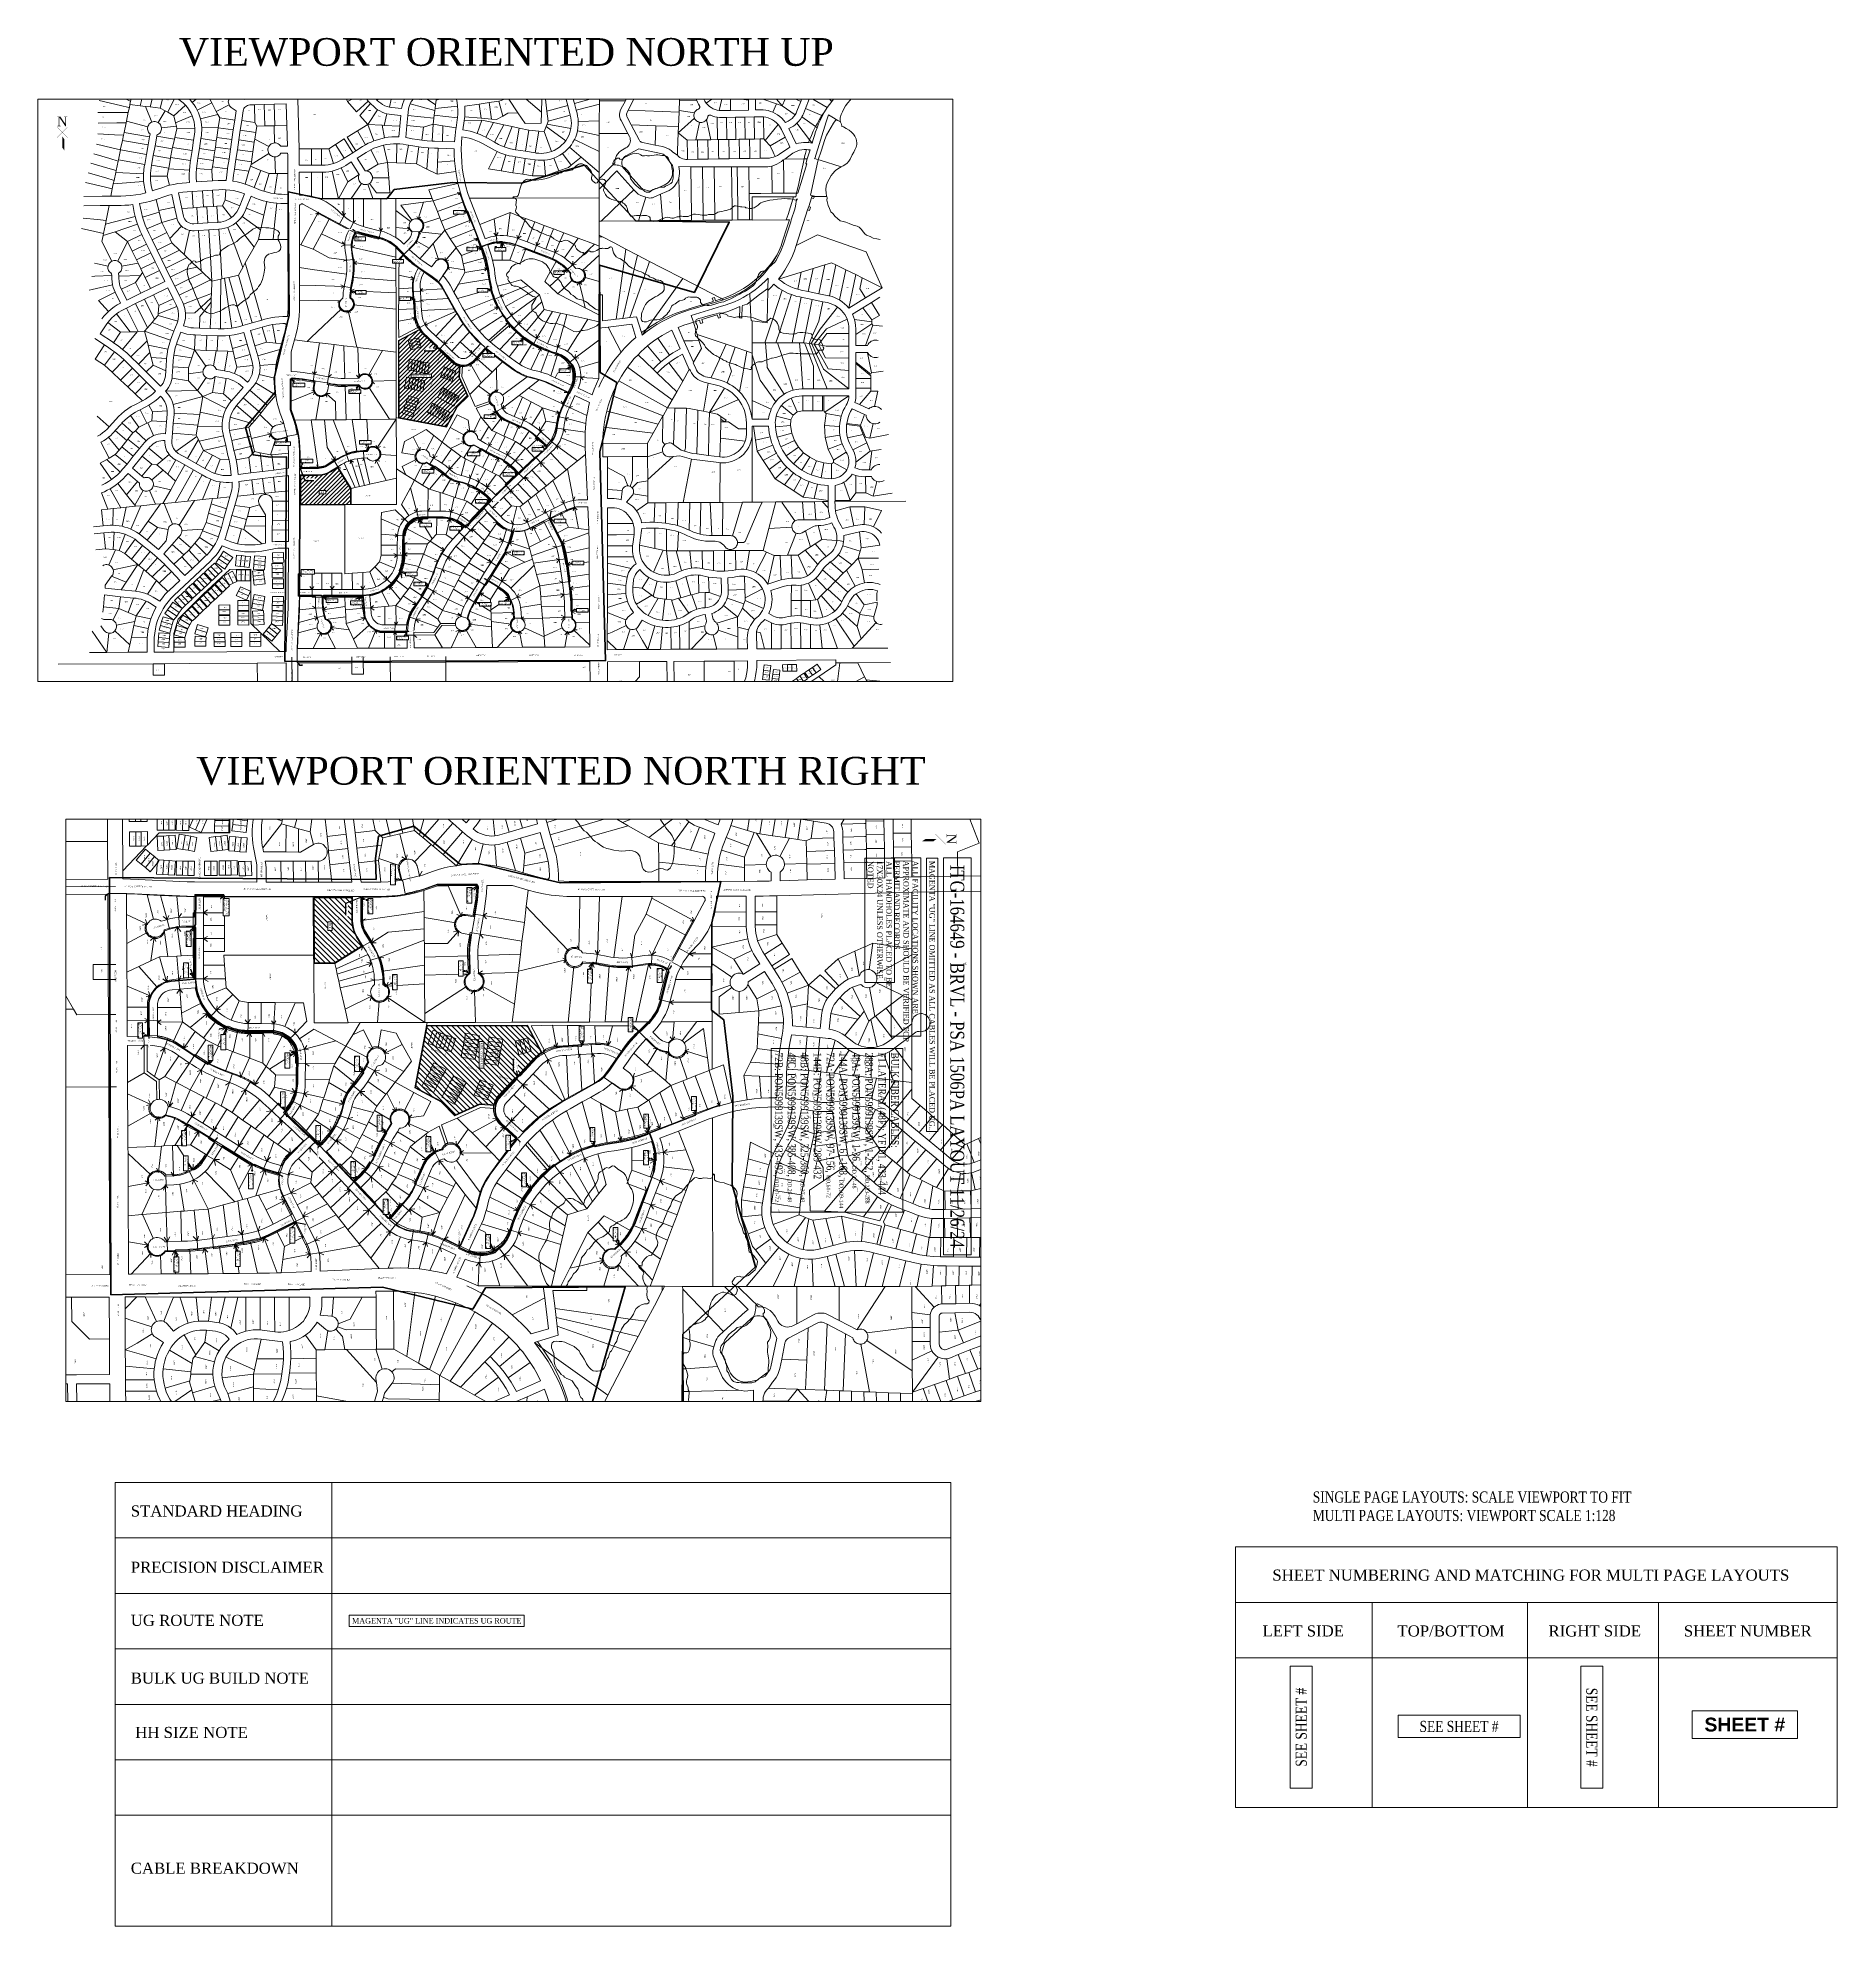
# Paper-space layout '1' of a CAD drawing. Header units: feet. Extents: x -0.3 to 32.2, y -9.2 to 24.8.
# The model-space entities are those that its viewports show. They can reach past a viewport. Long polylines and large blocks are cut down to what shows.
import ezdxf
from ezdxf import colors
from ezdxf.entities.mleader import LeaderData, LeaderLine
from ezdxf.enums import TextEntityAlignment as Align
from ezdxf.lldxf.tags import DXFTag
from ezdxf.math import Vec2, Vec3

# ---------------------------------------------------------------- set-up
doc = ezdxf.new("R2010")
doc.units = ezdxf.units.FT
doc.header["$LTSCALE"] = 0.015
doc.header["$MEASUREMENT"] = 0
doc.set_wipeout_variables(frame=1)
doc.linetypes.add('DASHED', pattern=[5, 3, -2])
doc.layers.get('0').update_dxf_attribs({"lineweight": 5})
doc.layers.get('defpoints').update_dxf_attribs({"color": 221, "lineweight": 5})
doc.layers.get('defpoints').transparency = 0.7
for name, color, linetype, lineweight in [('144A', 112, '144A', 5), ('144B', 112, '144B', 5), ('288A', 112, '288A', 5), ('48A', 112, '48A', 5), ('48B', 112, '48B', 5), ('48C', 112, '48C', 5), ('72A', 112, '72A', 5), ('72B', 112, '72B', 5), ('BOC', 7, 'BOC', 5), ('Dakota County Addresses', 7, 'Continuous', 5), ('Dakota County Parcels', 7, 'Continuous', 5), ('DETAIL', 7, 'Continuous', 5), ('DROP BURIED', 7, 'DASHED', 5), ('F1', 112, 'F1', 5), ('NOTES', 7, 'Continuous', 5), ('PROP_TEL', 6, 'Continuous', 5), ('RUNNING LINE (UNDERGROUND)', 10, 'Continuous', 5), ('STREET NAME', 7, 'Continuous', 5), ('TAIL', 1, 'MST', 5), ('TELEPHONE STRUCT-EX', 30, 'Continuous', 5), ('TELEPHONE STRUCT-PROP', 6, 'Continuous', 5), ('TERMINAL SERVING AREAS', 1, 'Continuous', 5), ('TERMINALS', 7, 'Continuous', 5), ('WORK BOUNDARY', 110, 'Continuous', 40)]:
    doc.layers.add(name, color=color, linetype=linetype, lineweight=lineweight)
doc.layers.add('TEMPLATE REFERENCE', color=2, linetype='Continuous', lineweight=5, plot=False)
doc.layers.add('VIEWPORT', color=6, linetype='Continuous')
doc.styles.add('ARIALBD', font='arialbd.ttf')
doc.styles.add('Dimensions 100', font='arial.ttf')
doc.styles.add('Line', font='txt.shx', dxfattribs={"height": 3})
doc.styles.add('SIMPLEX', font='times.ttf', dxfattribs={"width": 0.8})
doc.styles.get("Standard").update_dxf_attribs({"font": 'times.ttf'})
doc.styles.add('Utilities', font='arial.ttf', dxfattribs={"height": 2.5})
tags = doc.linetypes.add('144A', pattern='A,80,-5,["144A",Line,S=1.5,R=0,X=0,Y=-1.5],-24', length=109).pattern_tags.tags
tags[6] = DXFTag(74, 10)
tags = doc.linetypes.add('144B', pattern='A,80,-5,["144B",Line,S=1.5,R=0,X=0,Y=-1.5],-24', length=109).pattern_tags.tags
tags[6] = DXFTag(74, 10)
tags = doc.linetypes.add('288A', pattern='A,80,-5,["288A",Line,S=1.5,R=0,X=0,Y=-1.5],-24', length=109).pattern_tags.tags
tags[6] = DXFTag(74, 10)
tags = doc.linetypes.add('48A', pattern='A,80,-5,["48A",Line,S=1.5,R=0,X=0,Y=-1.5],-20', length=105).pattern_tags.tags
tags[6] = DXFTag(74, 10)
tags = doc.linetypes.add('48B', pattern='A,80,-5,["48B",Line,S=1.5,R=0,X=0,Y=-1.5],-20', length=105).pattern_tags.tags
tags[6] = DXFTag(74, 10)
tags = doc.linetypes.add('48C', pattern='A,80,-5,["48C",Line,S=1.5,R=0,X=0,Y=-1.5],-20', length=105).pattern_tags.tags
tags[6] = DXFTag(74, 10)
tags = doc.linetypes.add('72A', pattern='A,80,-5,["72A",Line,S=1.5,R=0,X=0,Y=-1.5],-20', length=105).pattern_tags.tags
tags[6] = DXFTag(74, 10)
tags = doc.linetypes.add('72B', pattern='A,80,-5,["72B",Line,S=1.5,R=0,X=0,Y=-1.5],-20', length=105).pattern_tags.tags
tags[6] = DXFTag(74, 10)
tags = doc.linetypes.add('BOC', pattern='A,100,-5,["BOC",Line,S=1,R=0,X=0,Y=-1.5],-12', length=117).pattern_tags.tags
tags[6] = DXFTag(74, 10)
tags = doc.linetypes.add('F1', pattern='A,15,-5,["F1",Line,S=1.5,R=0,X=0,Y=-1.5],-12', length=32).pattern_tags.tags
tags[6] = DXFTag(74, 10)
tags = doc.linetypes.add('MST', pattern='A,5,-5,5,-5,["TAIL",Line,S=1.5,R=0,X=0,Y=-1.5],-20', length=40).pattern_tags.tags
tags[10] = DXFTag(74, 10)

# ---------------------------------------------------------------- blocks, each defined once
blk = doc.blocks.new('NORTH ARROW')
at = {"color": 0, "const_width": 0.2, "flags": 128}
for points in [[(0, 41.2), (0, 19.8)], [(7.4, 7.4), (-7.4, -7.4)], [(-7.4, 7.4), (7.4, -7.4)], [(0, 12), (0, -21.9)]]:
    blk.add_lwpolyline(points, dxfattribs=at)
at = {"color": 0, "lineweight": -3}
for points in [[(-0.1, 41.2), (-4.7, 29.1), (-0.1, 25.1), (-0.1, 41.2)], [(0, -5.6), (0, -21.9), (3.1, -10.2), (3.1, -26.5)]]:
    blk.add_solid(points, dxfattribs=at)
blk.add_text('N', height=14.1, dxfattribs=at).set_placement((-0.1, 15.9), align=Align.MIDDLE_CENTER)
blk = doc.blocks.new('ACMAP_ANN_TEMPLATE_Dakota County Addresses')
at = {"layer": 'Dakota County Addresses', "style": 'Dimensions 100'}
blk.add_attdef('DakotaCountyAddress', text='', height=50, dxfattribs=at).set_placement((0, 0), align=Align.CENTER)
blk = doc.blocks.new('EX HH')
at = {"ltscale": 40, "true_color": 0xffffff}
h = blk.add_hatch(color=7, dxfattribs=at)
h.dxf.hatch_style = 1
h.paths.add_polyline_path([(-0.06, -0.03, 0.414214), (-0.05, -0.05), (0.05, -0.05, 0.414214), (0.06, -0.03), (0.06, 0.03, 0.414214), (0.05, 0.05), (-0.05, 0.05, 0.414214), (-0.06, 0.03)])
at = {"color": 30, "const_width": 0.005, "flags": 128}
blk.add_lwpolyline([(-0.06, 0.03), (-0.06, -0.03, 0.414214), (-0.05, -0.05), (0.05, -0.05, 0.414214), (0.06, -0.03), (0.06, 0.03, 0.414214), (0.05, 0.05), (-0.05, 0.05, 0.414214)], format="xyb", close=True, dxfattribs=at)
at = {"layer": 'RUNNING LINE (UNDERGROUND)', "color": 7, "lineweight": -3, "flags": 128}
blk.add_lwpolyline([(-0.05, 0.03), (-0.05, -0.03, 0.414214), (-0.05, -0.04), (0.05, -0.04, 0.414214), (0.05, -0.03), (0.05, 0.03, 0.414214), (0.05, 0.04), (-0.05, 0.04, 0.414214)], format="xyb", close=True, dxfattribs=at)
at = {"layer": 'TELEPHONE STRUCT-PROP', "color": 30, "style": 'Utilities'}
blk.add_text('HH', height=0.05, dxfattribs=at).set_placement((0, 0), align=Align.MIDDLE_CENTER)
blk = doc.blocks.new('PFP')
at = {"color": 6}
blk.add_wipeout([(-0.12, 0.12), (0.12, 0.12), (0.12, -0.12), (-0.12, -0.12)], dxfattribs=at)
at = {"ltscale": 40, "true_color": 0xffffff}
h = blk.add_hatch(color=7, dxfattribs=at)
h.dxf.hatch_style = 1
h.paths.add_polyline_path([(-0.12, -0.12), (0.12, -0.12), (0.12, 0.12), (-0.12, 0.12)])
at = {"layer": 'RUNNING LINE (UNDERGROUND)', "color": 6, "lineweight": 0, "const_width": 0.0181, "flags": 128}
blk.add_lwpolyline([(-0.12, 0.12), (0.12, 0.12), (0.12, -0.12), (-0.12, -0.12)], close=True, dxfattribs=at)
at = {"layer": 'RUNNING LINE (UNDERGROUND)', "color": 18, "lineweight": 0, "true_color": 0x000000, "const_width": 0.0181, "flags": 128}
for points in [[(-0.08, -0.08), (0.08, 0.08)], [(-0.08, 0.08), (0.08, -0.08)]]:
    blk.add_lwpolyline(points, dxfattribs=at)
blk = doc.blocks.new('NEW HH')
at = {"ltscale": 40, "true_color": 0xffffff}
h = blk.add_hatch(color=7, dxfattribs=at)
h.dxf.hatch_style = 1
h.paths.add_polyline_path([(-0.06, -0.03, 0.414214), (-0.05, -0.05), (0.05, -0.05, 0.414214), (0.06, -0.03), (0.06, 0.03, 0.414214), (0.05, 0.05), (-0.05, 0.05, 0.414214), (-0.06, 0.03)])
at = {"layer": 'RUNNING LINE (UNDERGROUND)', "color": 6, "lineweight": 0, "const_width": 0.005, "flags": 128}
blk.add_lwpolyline([(-0.06, 0.03), (-0.06, -0.03, 0.414214), (-0.05, -0.05), (0.05, -0.05, 0.414214), (0.06, -0.03), (0.06, 0.03, 0.414214), (0.05, 0.05), (-0.05, 0.05, 0.414214)], format="xyb", close=True, dxfattribs=at)
at = {"layer": 'TELEPHONE STRUCT-PROP', "color": 18, "true_color": 0x000000, "style": 'Utilities'}
blk.add_text('HH', height=0.05, dxfattribs=at).set_placement((0, 0), align=Align.MIDDLE_CENTER)
blk = doc.blocks.new('Proposed FlowerPot')
at = {"ltscale": 100, "true_color": 0xffffff}
h = blk.add_hatch(color=7, dxfattribs=at)
h.dxf.hatch_style = 1
h.paths.add_polyline_path([(0, 0.06, 0.414214), (-0.06, 0, 0.414214), (0, -0.06, 0.414214), (0.06, 0, 0.414214)])
at = {"ltscale": 100}
blk.add_circle((0, 0), 0.0604, dxfattribs=at)
at = {"layer": 'RUNNING LINE (UNDERGROUND)', "color": 6, "lineweight": 0, "const_width": 0.00907, "flags": 128}
blk.add_lwpolyline([(-0.06, 0, -0.414214), (0, 0.06, -0.414214), (0.06, 0, -0.414214), (0, -0.06, -0.414214), (-0.06, 0)], format="xyb", dxfattribs=at)
at = {"color": 18, "linetype": 'ByBlock', "lineweight": -2, "ltscale": 100, "true_color": 0x000000, "style": 'Dimensions 100'}
blk.add_text('F', height=0.0744, dxfattribs=at).set_placement((-0.03, -0.04))
blk = doc.blocks.new('TERMINAL')
at = {"ltscale": 0.5, "flags": 128}
blk.add_lwpolyline([(0, -1), (0, 45)], dxfattribs=at)
at = {"ltscale": 0.5}
blk.add_circle((0, 38), 3.83, dxfattribs=at)

msp = doc.modelspace()

# ---------------------------------------------------------------- hatches: boundary and pattern name
at = {"layer": 'BOC', "ltscale": 100}
h = msp.add_hatch(dxfattribs=at)
h.set_pattern_fill('ANSI31', color=5, scale=200)
edge = h.paths.add_edge_path()
edge.add_line((2835958, 967113), (2836388, 967116))
edge.add_line((2836388, 967116), (2836387, 967249))
edge.add_line((2836387, 967249), (2836275, 967431))
edge.add_line((2836275, 967431), (2836218, 967395))
edge.add_arc((2836104, 967584), 220, 270.7785, 301.0701, ccw=False)
edge.add_line((2836107, 967364), (2835957, 967363))
edge.add_line((2835957, 967363), (2835958, 967113))
at = {"layer": 'DROP BURIED', "ltscale": 100}
h = msp.add_hatch(dxfattribs=at)
h.set_pattern_fill('ANSI31', color=30, scale=200)
edge = h.paths.add_edge_path()
edge.add_line((2836808, 967864), (2836806, 968527))
edge.add_line((2836806, 968527), (2836983, 968621))
edge.add_line((2836983, 968621), (2836995, 968605))
edge.add_line((2836995, 968605), (2837011, 968586))
edge.add_line((2837011, 968586), (2837028, 968568))
edge.add_line((2837028, 968568), (2837271, 968342))
edge.add_line((2837271, 968342), (2837284, 968331))
edge.add_arc((2837369, 968456), 150, 235.9595, 254.9013)
edge.add_line((2837329, 968311), (2837324, 968212))
edge.add_line((2837324, 968212), (2837397, 968049))
edge.add_line((2837397, 968049), (2837309, 967961))
edge.add_line((2837309, 967961), (2837215, 967787))
edge.add_line((2837215, 967787), (2836808, 967864))

# ---------------------------------------------------------------- linework, layer by layer
at = {"layer": '144A', "lineweight": 5, "ltscale": 100, "flags": 128}
msp.add_lwpolyline([(2836433, 969466), (2836450, 969465), (2836466, 969459), (2836498, 969450), (2836638, 969415, -0.089712), (2836739, 969371), (2836785, 969336), (2836784, 969332), (2836840, 969278), (2836841, 969269), (2836851, 969269), (2836910, 969214), (2836944, 969186), (2836979, 969160), (2837028, 969126), (2837094, 969081), (2837117, 969064, -0.062525), (2837132, 969052), (2837142, 969042, -0.062525), (2837175, 969001), (2837285, 968806), (2837309, 968764), (2837364, 968677), (2837419, 968604), (2837513, 968503), (2837549, 968470), (2837554, 968459), (2837562, 968459), (2837704, 968349), (2837793, 968283), (2837815, 968268), (2837839, 968254, 0.064953), (2837945, 968211), (2838018, 968193), (2838068, 968176), (2838092, 968165), (2838268, 968084), (2838270, 968078)], format="xyb", dxfattribs=at)
at = {"layer": '48A', "lineweight": 5, "ltscale": 100, "flags": 128}
msp.add_lwpolyline([(2838270, 968078), (2838277, 968081), (2838304, 968139), (2838318, 968181, 0.366641), (2838197, 968406), (2838178, 968413), (2838131, 968427, -0.028861), (2838033, 968466, -0.053239), (2837887, 968556), (2837826, 968609), (2837770, 968668), (2837756, 968683, -0.050641), (2837667, 968819, -0.052269), (2837605, 968975), (2837595, 969017), (2837586, 969059), (2837573, 969150, 0.033572), (2837538, 969289), (2837524, 969326), (2837518, 969330)], format="xyb", dxfattribs=at)
at = {"layer": '48B', "lineweight": 5, "ltscale": 100, "flags": 128}
msp.add_lwpolyline([(2837573, 966454), (2837572, 966461), (2837601, 966507), (2837722, 966704), (2837748, 966759), (2837759, 966787), (2837786, 966877), (2837792, 966881)], dxfattribs=at)
at = {"layer": '48C', "lineweight": 5, "ltscale": 100, "flags": 128}
msp.add_lwpolyline([(2836494, 966319), (2836499, 966314), (2836507, 966217), (2836512, 966165, 0.277521), (2836609, 966031), (2836640, 966021), (2836656, 966019), (2836681, 966018), (2836769, 966019), (2836865, 966020), (2836876, 966014)], format="xyb", dxfattribs=at)
at = {"layer": '72A', "lineweight": 5, "ltscale": 100, "flags": 128}
msp.add_lwpolyline([(2837145, 968467), (2837157, 968462), (2837290, 968339, 0.286876), (2837422, 968332), (2837444, 968348), (2837454, 968357), (2837474, 968379), (2837548, 968460), (2837554, 968459)], format="xyb", dxfattribs=at)
at = {"layer": 'Dakota County Parcels', "lineweight": 5}
for p, q in [((2835813, 971386), (2835802, 972087)), ((2837722, 971634), (2837753, 971553)), ((2835285, 971406), (2835594, 971528)), ((2835594, 971528), (2835650, 971384)), ((2837520, 971604), (2837554, 971524)), ((2837554, 971524), (2837680, 971574)), ((2837554, 971524), (2837588, 971445)), ((2837680, 971574), (2837712, 971494)), ((2837753, 971553), (2837873, 971601)), ((2837753, 971553), (2837771, 971507)), ((2837873, 971601), (2837882, 971556)), ((2837882, 971556), (2838018, 971560)), ((2837882, 971556), (2837894, 971502)), ((2838016, 971613), (2838018, 971560)), ((2838018, 971560), (2838020, 971474)), ((2838076, 971614), (2838078, 971552)), ((2838078, 971552), (2838210, 971556)), ((2838078, 971552), (2838080, 971467)), ((2838210, 971556), (2838210, 971589)), ((2838210, 971532), (2838210, 971556)), ((2838210, 971532), (2838342, 971530)), ((2838210, 971470), (2838210, 971532)), ((2838342, 971530), (2838341, 971444)), ((2838342, 971567), (2838342, 971530)), ((2838402, 971567), (2838401, 971481)), ((2838402, 971567), (2838525, 971565)), ((2838524, 971606), (2838663, 971530)), ((2838525, 971565), (2838524, 971606)), ((2838527, 971479), (2838525, 971565)), ((2838753, 971534), (2838766, 971540)), ((2838766, 971540), (2838850, 971573)), ((2838766, 971540), (2838826, 971389)), ((2838850, 971573), (2838910, 971423)), ((2838895, 971623), (2838926, 971546)), ((2838926, 971546), (2839057, 971598)), ((2838926, 971546), (2838957, 971467)), ((2838957, 971467), (2839085, 971518)), ((2839057, 971598), (2839079, 971534)), ((2839079, 971534), (2839209, 971580)), ((2839079, 971534), (2839085, 971518)), ((2839085, 971518), (2839106, 971459)), ((2839209, 971580), (2839236, 971504)), ((2839284, 971548), (2839411, 971593)), ((2839284, 971548), (2839316, 971456)), ((2835650, 971384), (2835813, 971386)), ((2835818, 971081), (2835813, 971386)), ((2837527, 971357), (2837593, 971433)), ((2837588, 971445), (2837712, 971494)), ((2837588, 971445), (2837593, 971433)), ((2837593, 971433), (2837693, 971345)), ((2837712, 971494), (2837716, 971485)), ((2837781, 971477), (2837894, 971502)), ((2837783, 971403), (2837902, 971384)), ((2837894, 971502), (2837900, 971471)), ((2837900, 971471), (2838020, 971474)), ((2837900, 971471), (2837902, 971384)), ((2837902, 971384), (2838022, 971388)), ((2837902, 971384), (2837904, 971299)), ((2838020, 971474), (2838022, 971388)), ((2838022, 971388), (2838024, 971302)), ((2838080, 971467), (2838210, 971470)), ((2838080, 971467), (2838082, 971382)), ((2838082, 971382), (2838210, 971385)), ((2838082, 971382), (2838084, 971297)), ((2838210, 971446), (2838210, 971470)), ((2838210, 971446), (2838341, 971444)), ((2838210, 971385), (2838210, 971446)), ((2838210, 971360), (2838210, 971385)), ((2838341, 971444), (2838340, 971358)), ((2838400, 971395), (2838399, 971309)), ((2838401, 971481), (2838400, 971395)), ((2838400, 971395), (2838529, 971393)), ((2838401, 971481), (2838527, 971479)), ((2838527, 971463), (2838527, 971479)), ((2838527, 971463), (2838647, 971464)), ((2838529, 971393), (2838527, 971463)), ((2838530, 971370), (2838529, 971393)), ((2838650, 971373), (2838647, 971464)), ((2838710, 971366), (2838707, 971466)), ((2838710, 971366), (2838826, 971389)), ((2838826, 971389), (2838910, 971423)), ((2838826, 971389), (2838838, 971263)), ((2838910, 971423), (2838953, 971315)), ((2838957, 971467), (2838988, 971388)), ((2838988, 971388), (2839113, 971438)), ((2838988, 971388), (2839009, 971337)), ((2839106, 971459), (2839236, 971504)), ((2839106, 971459), (2839113, 971438)), ((2839113, 971438), (2839132, 971383)), ((2839132, 971383), (2839262, 971429)), ((2839132, 971383), (2839151, 971330)), ((2839236, 971504), (2839262, 971429)), ((2839262, 971429), (2839289, 971353)), ((2839316, 971456), (2839444, 971501)), ((2839316, 971456), (2839343, 971380)), ((2837407, 971219), (2837463, 971284)), ((2837463, 971284), (2837527, 971357)), ((2837463, 971284), (2837569, 971196)), ((2837527, 971357), (2837631, 971271)), ((2837569, 971196), (2837631, 971271)), ((2837631, 971271), (2837693, 971345)), ((2837689, 971246), (2837739, 971307)), ((2837739, 971307), (2837753, 971325)), ((2837753, 971325), (2837878, 971244)), ((2837878, 971244), (2837904, 971299)), ((2837904, 971299), (2838024, 971302)), ((2838024, 971302), (2838025, 971261)), ((2838084, 971297), (2838210, 971300)), ((2838084, 971297), (2838085, 971262)), ((2838210, 971300), (2838210, 971360)), ((2838210, 971360), (2838340, 971358)), ((2838210, 971274), (2838210, 971300)), ((2838210, 971274), (2838339, 971272)), ((2838210, 971201), (2838210, 971274)), ((2838340, 971358), (2838339, 971279)), ((2838339, 971272), (2838339, 971279)), ((2838399, 971309), (2838532, 971307)), ((2838399, 971309), (2838399, 971279)), ((2838530, 971370), (2838650, 971373)), ((2838532, 971307), (2838530, 971370)), ((2838532, 971278), (2838532, 971307)), ((2838532, 971278), (2838652, 971281)), ((2838534, 971215), (2838532, 971278)), ((2838652, 971281), (2838650, 971373)), ((2838712, 971283), (2838710, 971366)), ((2838732, 971263), (2838838, 971263)), ((2838838, 971263), (2838918, 971263)), ((2839015, 971313), (2839151, 971330)), ((2839151, 971330), (2839159, 971308)), ((2839159, 971308), (2839289, 971353)), ((2839159, 971308), (2839186, 971232)), ((2839186, 971232), (2839315, 971278)), ((2839289, 971353), (2839315, 971278)), ((2839315, 971278), (2839342, 971202)), ((2837288, 971082), (2837335, 971136)), ((2837335, 971136), (2837386, 971195)), ((2837335, 971136), (2837400, 971082)), ((2837386, 971195), (2837407, 971219)), ((2837407, 971219), (2837514, 971130)), ((2837514, 971130), (2837569, 971196)), ((2837571, 971104), (2837628, 971173)), ((2837628, 971173), (2837689, 971246)), ((2837628, 971173), (2837738, 971082)), ((2837689, 971246), (2837824, 971134)), ((2837799, 971082), (2837824, 971134)), ((2837824, 971134), (2837832, 971149)), ((2837832, 971149), (2837867, 971221)), ((2837832, 971149), (2837986, 971088)), ((2837867, 971221), (2837878, 971244)), ((2837867, 971221), (2838021, 971195)), ((2838084, 971213), (2838210, 971201)), ((2838187, 971113), (2838210, 971195)), ((2838210, 971195), (2838210, 971201)), ((2838210, 971195), (2838332, 971179)), ((2838387, 971142), (2838537, 971117)), ((2838397, 971224), (2838534, 971215)), ((2838537, 971117), (2838534, 971215)), ((2838537, 971104), (2838673, 971229)), ((2838709, 971082), (2838724, 971203)), ((2838724, 971203), (2838732, 971202)), ((2838732, 971202), (2838809, 971203)), ((2838809, 971203), (2838901, 971203)), ((2838809, 971083), (2838809, 971203)), ((2838901, 971203), (2838901, 971083)), ((2838901, 971203), (2838919, 971203)), ((2838962, 971214), (2839026, 971084)), ((2839004, 971255), (2839238, 971085)), ((2839186, 971232), (2839212, 971157)), ((2839212, 971157), (2839342, 971202)), ((2839212, 971157), (2839238, 971085)), ((2835343, 971074), (2835435, 971076)), ((2835435, 971076), (2835527, 971077)), ((2835437, 970956), (2835435, 971076)), ((2835527, 971077), (2835618, 971078)), ((2835528, 970957), (2835527, 971077)), ((2835618, 971078), (2835710, 971080)), ((2835620, 970959), (2835618, 971078)), ((2835710, 971080), (2835802, 971081)), ((2835712, 970960), (2835710, 971080)), ((2835802, 971081), (2835818, 971081)), ((2836258, 970821), (2836295, 971082)), ((2836295, 971082), (2836335, 971082)), ((2836335, 971082), (2836464, 970842)), ((2836519, 970843), (2836605, 971021)), ((2836605, 971021), (2836634, 971082)), ((2836605, 971021), (2836688, 970910)), ((2836688, 970910), (2836837, 971022)), ((2836785, 971082), (2836785, 971082)), ((2836793, 971082), (2836837, 971022)), ((2836837, 971022), (2836890, 970952)), ((2836848, 971108), (2836868, 971082)), ((2836952, 970969), (2837102, 971082)), ((2837102, 971082), (2837182, 971082)), ((2837169, 970970), (2837182, 971082)), ((2837227, 971082), (2837374, 970960)), ((2837227, 971082), (2837288, 971082)), ((2837374, 970960), (2837444, 971045)), ((2837400, 971082), (2837444, 971045)), ((2837425, 970928), (2837498, 971016)), ((2837444, 971045), (2837475, 971082)), ((2837475, 971082), (2837514, 971130)), ((2837498, 971016), (2837553, 971082)), ((2837498, 971016), (2837648, 970892)), ((2837553, 971082), (2837571, 971104)), ((2837571, 971104), (2837597, 971082)), ((2837597, 971082), (2837720, 970980)), ((2837720, 970980), (2837747, 971013)), ((2837738, 971082), (2837777, 971049)), ((2837747, 971013), (2837777, 971049)), ((2837747, 971013), (2837908, 970914)), ((2837777, 971049), (2837792, 971067)), ((2837792, 971067), (2837799, 971082)), ((2837792, 971067), (2837953, 971004)), ((2837953, 971004), (2837984, 971082)), ((2837984, 971082), (2837986, 971088)), ((2837986, 971088), (2838002, 971128)), ((2838009, 970982), (2838029, 971033)), ((2838029, 971033), (2838048, 971082)), ((2838029, 971033), (2838150, 970985)), ((2838048, 971082), (2838058, 971106)), ((2838058, 971106), (2838065, 971125)), ((2838065, 971125), (2838179, 971087)), ((2838150, 970985), (2838157, 971008)), ((2838157, 971008), (2838178, 971082)), ((2838157, 971008), (2838287, 970975)), ((2838178, 971082), (2838179, 971087)), ((2838179, 971087), (2838187, 971113)), ((2838187, 971113), (2838314, 971082)), ((2838287, 970975), (2838313, 971082)), ((2838313, 971082), (2838314, 971082)), ((2838314, 971082), (2838315, 971089)), ((2838339, 970934), (2838365, 971041)), ((2838365, 971041), (2838373, 971075)), ((2838365, 971041), (2838537, 970998)), ((2838373, 971075), (2838375, 971082)), ((2838537, 971104), (2838537, 971117)), ((2838538, 971082), (2838537, 971104)), ((2838537, 970998), (2838538, 971082)), ((2838538, 971082), (2838568, 971082)), ((2838568, 971082), (2838575, 971082)), ((2838575, 971082), (2838709, 971082)), ((2838710, 971082), (2838806, 971083)), ((2838806, 971083), (2838844, 970783)), ((2838806, 971083), (2838809, 971083)), ((2838809, 971083), (2838901, 971083)), ((2839095, 971084), (2838894, 970783)), ((2838901, 971083), (2839026, 971084)), ((2839026, 971084), (2839030, 971084)), ((2839030, 971084), (2839095, 971084)), ((2839095, 971084), (2839195, 971085)), ((2839195, 971085), (2839238, 971085)), ((2839238, 971085), (2839246, 971085)), ((2839244, 971005), (2839247, 971085)), ((2839244, 971005), (2839410, 971006)), ((2835345, 970954), (2835437, 970956)), ((2835353, 970895), (2835445, 970896)), ((2835437, 970956), (2835528, 970957)), ((2835445, 970896), (2835537, 970897)), ((2835447, 970776), (2835445, 970896)), ((2835528, 970957), (2835620, 970959)), ((2835537, 970897), (2835628, 970899)), ((2835538, 970777), (2835537, 970897)), ((2835620, 970959), (2835712, 970960)), ((2835628, 970899), (2835720, 970900)), ((2835630, 970779), (2835628, 970899)), ((2835712, 970960), (2835822, 970962)), ((2835720, 970900), (2835823, 970902)), ((2835722, 970780), (2835720, 970900)), ((2835827, 970782), (2835823, 970902)), ((2836688, 970910), (2836741, 970840)), ((2836741, 970840), (2836890, 970952)), ((2836890, 970952), (2836910, 970925)), ((2836952, 970969), (2836958, 970961)), ((2836995, 970894), (2837167, 970956)), ((2837154, 970847), (2837167, 970956)), ((2837167, 970956), (2837169, 970970)), ((2837169, 970970), (2837317, 970885)), ((2837345, 970926), (2837374, 970960)), ((2837391, 970887), (2837425, 970928)), ((2837425, 970928), (2837555, 970820)), ((2837631, 970871), (2837648, 970892)), ((2837648, 970892), (2837697, 970952)), ((2837697, 970952), (2837720, 970980)), ((2837697, 970952), (2837844, 970828)), ((2837984, 970927), (2837993, 970945)), ((2837984, 970927), (2838101, 970868)), ((2837993, 970945), (2838009, 970982)), ((2837993, 970945), (2838107, 970892)), ((2838107, 970892), (2838127, 970902)), ((2838127, 970902), (2838150, 970985)), ((2838127, 970902), (2838261, 970869)), ((2838261, 970869), (2838287, 970975)), ((2838312, 970827), (2838339, 970934)), ((2838339, 970934), (2838537, 970885)), ((2838537, 970904), (2838537, 970998)), ((2838537, 970904), (2838537, 970904)), ((2838537, 970885), (2838537, 970904)), ((2838537, 970904), (2838822, 970719)), ((2838537, 970772), (2838537, 970885)), ((2839238, 970845), (2839241, 970925)), ((2839241, 970925), (2839244, 971005)), ((2839241, 970925), (2839419, 970926)), ((2834965, 970640), (2835068, 970770)), ((2835722, 970780), (2835827, 970782)), ((2836258, 970821), (2836433, 970797)), ((2836258, 970821), (2836311, 970703)), ((2836550, 970687), (2836708, 970764)), ((2836552, 970800), (2836745, 970835)), ((2836708, 970764), (2836774, 970796)), ((2836708, 970764), (2836743, 970737)), ((2836741, 970840), (2836745, 970835)), ((2836745, 970835), (2836764, 970809)), ((2836764, 970809), (2836945, 970851)), ((2836764, 970809), (2836774, 970796)), ((2836774, 970796), (2836932, 970724)), ((2837010, 970810), (2837150, 970812)), ((2837140, 970727), (2837150, 970812)), ((2837150, 970812), (2837154, 970847)), ((2837154, 970847), (2837289, 970814)), ((2837492, 970778), (2837361, 970839)), ((2837476, 970736), (2837492, 970778)), ((2837492, 970778), (2837552, 970819)), ((2837552, 970819), (2837555, 970820)), ((2837552, 970819), (2837577, 970643)), ((2837555, 970820), (2837604, 970853)), ((2837604, 970853), (2837631, 970871)), ((2837604, 970853), (2837672, 970659)), ((2837631, 970871), (2837776, 970747)), ((2837776, 970747), (2837844, 970828)), ((2837809, 970693), (2837877, 970774)), ((2837844, 970828), (2837857, 970843)), ((2837877, 970774), (2837903, 970804)), ((2837877, 970774), (2838042, 970634)), ((2837940, 970853), (2838074, 970761)), ((2838042, 970634), (2838074, 970761)), ((2838070, 970615), (2838105, 970757)), ((2838074, 970761), (2838101, 970868)), ((2838105, 970757), (2838136, 970879)), ((2838105, 970757), (2838237, 970747)), ((2838136, 970879), (2838256, 970849)), ((2838248, 970817), (2838256, 970849)), ((2838256, 970849), (2838261, 970869)), ((2838306, 970803), (2838312, 970827)), ((2838312, 970827), (2838537, 970772)), ((2838537, 970711), (2838537, 970772)), ((2839235, 970801), (2838919, 970742)), ((2839231, 970680), (2839235, 970763)), ((2839235, 970801), (2839236, 970801)), ((2839235, 970763), (2839236, 970801)), ((2839235, 970763), (2839376, 970764)), ((2839236, 970801), (2839238, 970845)), ((2839238, 970845), (2839406, 970846)), ((2834488, 970595), (2834516, 970728)), ((2834570, 970556), (2834609, 970704)), ((2834657, 970546), (2834693, 970681)), ((2834744, 970535), (2834777, 970659)), ((2834777, 970659), (2834816, 970649)), ((2835021, 970584), (2835138, 970679)), ((2835111, 970730), (2835338, 970616)), ((2835138, 970679), (2835190, 970581)), ((2835426, 970639), (2835467, 970611)), ((2835725, 970629), (2835831, 970632)), ((2836311, 970703), (2836471, 970732)), ((2836311, 970703), (2836362, 970592)), ((2836362, 970592), (2836497, 970659)), ((2836471, 970732), (2836473, 970733)), ((2836619, 970603), (2836743, 970737)), ((2836723, 970544), (2836761, 970723)), ((2836743, 970737), (2836761, 970723)), ((2836761, 970723), (2836871, 970637)), ((2836871, 970637), (2836908, 970684)), ((2836918, 970600), (2836955, 970647)), ((2836955, 970647), (2836968, 970665)), ((2836968, 970665), (2837121, 970564)), ((2837000, 970734), (2837137, 970694)), ((2837126, 970605), (2837137, 970694)), ((2837126, 970605), (2837296, 970645)), ((2837137, 970694), (2837140, 970727)), ((2837140, 970727), (2837281, 970733)), ((2837288, 970682), (2837296, 970645)), ((2837296, 970645), (2837303, 970618)), ((2837342, 970719), (2837476, 970736)), ((2837342, 970719), (2837346, 970695)), ((2837346, 970695), (2837361, 970632)), ((2837361, 970632), (2837365, 970613)), ((2837365, 970613), (2837491, 970631)), ((2837476, 970736), (2837491, 970631)), ((2837491, 970631), (2837577, 970643)), ((2837577, 970643), (2837640, 970652)), ((2837744, 970709), (2837776, 970747)), ((2837790, 970670), (2837809, 970693)), ((2837809, 970693), (2838037, 970501)), ((2838037, 970501), (2838042, 970634)), ((2838070, 970615), (2838242, 970645)), ((2838297, 970700), (2838537, 970711)), ((2838321, 970576), (2838537, 970633)), ((2838537, 970633), (2838537, 970711)), ((2838537, 970599), (2838537, 970633)), ((2838824, 970718), (2838762, 970599)), ((2838787, 970519), (2838851, 970641)), ((2838822, 970719), (2838824, 970718)), ((2838877, 970690), (2838851, 970641)), ((2838851, 970641), (2839229, 970626)), ((2839229, 970626), (2839231, 970680)), ((2839231, 970680), (2839362, 970681)), ((2839460, 970578), (2839614, 970685)), ((2839573, 970516), (2839614, 970685)), ((2839669, 970625), (2839667, 970736)), ((2840066, 970572), (2839886, 970633)), ((2839988, 970708), (2840116, 970555)), ((2840157, 970646), (2840116, 970555)), ((2840165, 970664), (2840157, 970646)), ((2840277, 970593), (2840157, 970646)), ((2840277, 970593), (2840302, 970657)), ((2840355, 970626), (2840358, 970635)), ((2840410, 970712), (2840544, 970594)), ((2840720, 970625), (2840749, 970648)), ((2840749, 970648), (2840769, 970661)), ((2834468, 970500), (2834477, 970542)), ((2834477, 970542), (2834482, 970567)), ((2834482, 970567), (2834488, 970595)), ((2834482, 970567), (2834570, 970556)), ((2834570, 970556), (2834616, 970551)), ((2834616, 970551), (2834672, 970415)), ((2834616, 970551), (2834657, 970546)), ((2834657, 970546), (2834744, 970535)), ((2834725, 970411), (2834786, 970512)), ((2834744, 970535), (2834786, 970512)), ((2834786, 970512), (2834809, 970500)), ((2834809, 970500), (2834872, 970628)), ((2834862, 970470), (2834961, 970562)), ((2835064, 970518), (2835190, 970581)), ((2835190, 970581), (2835228, 970507)), ((2835228, 970507), (2835338, 970564)), ((2835228, 970507), (2835242, 970481)), ((2835357, 970541), (2835400, 970512)), ((2835388, 970432), (2835400, 970512)), ((2835448, 970429), (2835461, 970512)), ((2835516, 970623), (2835553, 970624)), ((2835518, 970563), (2835558, 970564)), ((2835553, 970624), (2835639, 970626)), ((2835558, 970564), (2835643, 970567)), ((2835562, 970412), (2835558, 970564)), ((2835639, 970626), (2835725, 970629)), ((2835643, 970567), (2835728, 970569)), ((2835648, 970382), (2835643, 970567)), ((2835728, 970569), (2835833, 970572)), ((2835733, 970384), (2835728, 970569)), ((2835838, 970387), (2835833, 970572)), ((2836362, 970592), (2836440, 970504)), ((2836440, 970504), (2836540, 970596)), ((2836467, 970473), (2836561, 970575)), ((2836536, 970394), (2836622, 970522)), ((2836540, 970596), (2836556, 970580)), ((2836556, 970580), (2836561, 970575)), ((2836561, 970575), (2836591, 970547)), ((2836597, 970623), (2836619, 970603)), ((2836619, 970603), (2836632, 970591)), ((2836723, 970544), (2836744, 970541)), ((2836744, 970541), (2836829, 970532)), ((2836883, 970471), (2836889, 970526)), ((2836902, 970572), (2837116, 970515)), ((2837111, 970476), (2837116, 970515)), ((2837116, 970515), (2837118, 970534)), ((2837118, 970534), (2837121, 970564)), ((2837118, 970534), (2837313, 970552)), ((2837121, 970564), (2837126, 970605)), ((2837374, 970554), (2837499, 970571)), ((2837499, 970571), (2837584, 970583)), ((2837516, 970448), (2837499, 970571)), ((2837584, 970583), (2837649, 970592)), ((2837584, 970583), (2837604, 970440)), ((2837649, 970592), (2837670, 970596)), ((2837670, 970596), (2837702, 970466)), ((2837743, 970629), (2837834, 970495)), ((2838070, 970615), (2838084, 970510)), ((2838084, 970510), (2838264, 970558)), ((2838084, 970510), (2838096, 970424)), ((2838250, 970609), (2838264, 970558)), ((2838264, 970558), (2838286, 970475)), ((2838308, 970624), (2838321, 970576)), ((2838321, 970576), (2838337, 970518)), ((2838337, 970518), (2838537, 970571)), ((2838337, 970518), (2838344, 970491)), ((2838536, 970426), (2838537, 970571)), ((2838537, 970599), (2838537, 970599)), ((2838537, 970599), (2838762, 970599)), ((2838537, 970571), (2838537, 970599)), ((2838762, 970599), (2838723, 970526)), ((2838787, 970519), (2838777, 970498)), ((2838787, 970519), (2839225, 970501)), ((2839225, 970516), (2839228, 970600)), ((2839225, 970501), (2839225, 970516)), ((2839225, 970516), (2839359, 970496)), ((2839228, 970600), (2839229, 970626)), ((2839228, 970600), (2839378, 970601)), ((2839595, 970515), (2839671, 970516)), ((2839671, 970516), (2839669, 970625)), ((2839669, 970625), (2839679, 970623)), ((2839671, 970516), (2839826, 970519)), ((2839679, 970623), (2839825, 970604)), ((2839826, 970519), (2839825, 970604)), ((2839886, 970520), (2839885, 970605)), ((2839931, 970521), (2839886, 970520)), ((2840066, 970572), (2840035, 970500)), ((2840116, 970555), (2840066, 970572)), ((2840116, 970555), (2840227, 970477)), ((2840244, 970509), (2840277, 970593)), ((2840300, 970487), (2840318, 970534)), ((2840318, 970534), (2840355, 970626)), ((2840318, 970534), (2840460, 970472)), ((2840355, 970626), (2840506, 970542)), ((2840482, 970503), (2840506, 970542)), ((2840636, 970503), (2840645, 970525)), ((2840645, 970525), (2840663, 970557)), ((2840663, 970557), (2840683, 970581)), ((2840683, 970581), (2840703, 970605)), ((2840703, 970605), (2840720, 970625)), ((2834431, 970326), (2834449, 970409)), ((2834449, 970409), (2834452, 970423)), ((2834452, 970423), (2834468, 970500)), ((2834452, 970423), (2834636, 970374)), ((2834754, 970365), (2834883, 970379)), ((2834809, 970500), (2834862, 970470)), ((2834862, 970470), (2834876, 970410)), ((2834876, 970410), (2835020, 970469)), ((2834876, 970410), (2834883, 970379)), ((2834883, 970379), (2834888, 970358)), ((2835092, 970443), (2835242, 970481)), ((2835242, 970481), (2835258, 970451)), ((2835245, 970369), (2835258, 970451)), ((2835258, 970451), (2835388, 970432)), ((2835375, 970348), (2835388, 970432)), ((2835435, 970345), (2835448, 970429)), ((2835448, 970429), (2835562, 970412)), ((2835562, 970412), (2835577, 970380)), ((2835569, 970325), (2835577, 970380)), ((2835577, 970380), (2835648, 970382)), ((2835648, 970382), (2835728, 970384)), ((2835728, 970384), (2835733, 970384)), ((2835732, 970235), (2835728, 970384)), ((2835733, 970384), (2835838, 970387)), ((2835843, 970208), (2835838, 970387)), ((2836449, 970340), (2836536, 970394)), ((2836467, 970473), (2836536, 970394)), ((2836536, 970394), (2836661, 970388)), ((2836536, 970394), (2836590, 970253)), ((2836661, 970388), (2836677, 970387)), ((2836661, 970388), (2836681, 970279)), ((2836677, 970387), (2836702, 970487)), ((2836677, 970387), (2836814, 970380)), ((2836738, 970481), (2836823, 970473)), ((2836805, 970288), (2836814, 970380)), ((2836814, 970380), (2836823, 970473)), ((2836865, 970282), (2836875, 970386)), ((2836875, 970386), (2836883, 970471)), ((2836875, 970386), (2837017, 970372)), ((2836883, 970471), (2837108, 970448)), ((2837017, 970372), (2837102, 970397)), ((2837094, 970251), (2837102, 970397)), ((2837102, 970397), (2837108, 970448)), ((2837102, 970397), (2837186, 970384)), ((2837108, 970448), (2837111, 970476)), ((2837111, 970476), (2837313, 970453)), ((2837181, 970248), (2837186, 970384)), ((2837186, 970384), (2837300, 970366)), ((2837300, 970366), (2837310, 970434)), ((2837310, 970434), (2837313, 970453)), ((2837358, 970348), (2837369, 970425)), ((2837369, 970425), (2837372, 970449)), ((2837523, 970433), (2837369, 970425)), ((2837372, 970449), (2837374, 970460)), ((2837374, 970460), (2837516, 970448)), ((2837481, 970317), (2837523, 970433)), ((2837516, 970448), (2837604, 970440)), ((2837523, 970433), (2837624, 970411)), ((2837555, 970284), (2837624, 970411)), ((2837604, 970440), (2837649, 970437)), ((2837624, 970411), (2837712, 970392)), ((2837631, 970243), (2837712, 970392)), ((2837649, 970437), (2837702, 970466)), ((2837702, 970466), (2837747, 970492)), ((2837712, 970392), (2837783, 970377)), ((2837747, 970492), (2837834, 970495)), ((2837834, 970495), (2837896, 970402)), ((2837896, 970402), (2838033, 970407)), ((2838033, 970407), (2838037, 970501)), ((2838077, 970376), (2838086, 970398)), ((2838086, 970398), (2838096, 970424)), ((2838086, 970398), (2838291, 970360)), ((2838096, 970424), (2838286, 970475)), ((2838355, 970419), (2838536, 970426)), ((2838536, 970318), (2838536, 970426)), ((2838724, 970429), (2838783, 970318)), ((2838777, 970457), (2838811, 970392)), ((2838811, 970392), (2838880, 970262)), ((2839026, 970384), (2838811, 970392)), ((2839026, 970384), (2839019, 970217)), ((2839026, 970384), (2839220, 970376)), ((2839218, 970322), (2839358, 970449)), ((2839220, 970376), (2839225, 970501)), ((2839402, 970413), (2839370, 970261)), ((2839462, 970437), (2839500, 970263)), ((2839554, 970458), (2839557, 970264)), ((2839596, 970455), (2839634, 970456)), ((2839634, 970456), (2839714, 970457)), ((2839634, 970456), (2839637, 970265)), ((2839714, 970457), (2839794, 970458)), ((2839714, 970457), (2839717, 970266)), ((2839794, 970458), (2839874, 970460)), ((2839794, 970458), (2839797, 970268)), ((2839874, 970460), (2839932, 970461)), ((2839874, 970460), (2839877, 970269)), ((2839954, 970460), (2839932, 970461)), ((2839957, 970271), (2839954, 970460)), ((2839970, 970256), (2840082, 970395)), ((2840145, 970411), (2840168, 970424)), ((2840243, 970405), (2840353, 970262)), ((2840287, 970460), (2840403, 970376)), ((2840403, 970376), (2840417, 970401)), ((2840460, 970472), (2840482, 970503)), ((2840460, 970472), (2840464, 970470)), ((2840464, 970470), (2840482, 970503)), ((2840559, 970451), (2840583, 970438)), ((2840583, 970438), (2840596, 970430)), ((2840596, 970430), (2840609, 970423)), ((2840609, 970423), (2840621, 970416)), ((2840616, 970427), (2840618, 970451)), ((2840621, 970416), (2840616, 970427)), ((2840618, 970451), (2840626, 970482)), ((2840621, 970415), (2840621, 970416)), ((2840623, 970410), (2840621, 970415)), ((2840628, 970398), (2840623, 970410)), ((2840626, 970482), (2840636, 970503)), ((2840630, 970386), (2840628, 970398)), ((2840629, 970381), (2840630, 970386)), ((2840645, 970373), (2840629, 970381)), ((2834417, 970257), (2834426, 970301)), ((2834417, 970257), (2834639, 970218)), ((2834426, 970301), (2834431, 970326)), ((2834431, 970326), (2834651, 970288)), ((2834639, 970218), (2834651, 970288)), ((2834651, 970288), (2834656, 970313)), ((2834699, 970211), (2834714, 970295)), ((2834714, 970295), (2834715, 970303)), ((2834714, 970295), (2834866, 970268)), ((2834849, 970197), (2834866, 970268)), ((2834866, 970268), (2834870, 970282)), ((2834870, 970282), (2834888, 970358)), ((2834870, 970282), (2835032, 970258)), ((2834888, 970358), (2835043, 970361)), ((2835019, 970171), (2835032, 970258)), ((2835032, 970258), (2835039, 970309)), ((2835082, 970188), (2835095, 970274)), ((2835095, 970274), (2835099, 970300)), ((2835095, 970274), (2835228, 970254)), ((2835103, 970365), (2835245, 970369)), ((2835220, 970199), (2835228, 970254)), ((2835228, 970254), (2835233, 970283)), ((2835233, 970283), (2835245, 970367)), ((2835233, 970283), (2835363, 970264)), ((2835245, 970367), (2835245, 970369)), ((2835245, 970367), (2835375, 970348)), ((2835350, 970180), (2835363, 970264)), ((2835363, 970264), (2835375, 970348)), ((2835410, 970177), (2835423, 970261)), ((2835423, 970261), (2835435, 970345)), ((2835423, 970261), (2835556, 970241)), ((2835435, 970345), (2835569, 970325)), ((2835556, 970241), (2835561, 970269)), ((2835561, 970269), (2835569, 970325)), ((2835561, 970269), (2835681, 970204)), ((2836257, 970221), (2836333, 970270)), ((2836333, 970270), (2836408, 970151)), ((2836358, 970285), (2836449, 970340)), ((2836358, 970285), (2836433, 970167)), ((2836449, 970340), (2836517, 970219)), ((2836879, 970279), (2836865, 970282)), ((2836879, 970279), (2836920, 970272)), ((2837004, 970259), (2837017, 970372)), ((2837298, 970357), (2837300, 970366)), ((2837555, 970284), (2837631, 970243)), ((2837716, 970201), (2837783, 970377)), ((2837783, 970377), (2837843, 970364)), ((2837813, 970176), (2837843, 970364)), ((2837843, 970364), (2837927, 970346)), ((2837898, 970163), (2837927, 970346)), ((2837927, 970346), (2838013, 970338)), ((2837983, 970150), (2838013, 970338)), ((2838013, 970338), (2838060, 970334)), ((2838060, 970334), (2838077, 970376)), ((2838060, 970334), (2838124, 970161)), ((2838077, 970376), (2838246, 970254)), ((2838322, 970265), (2838536, 970160)), ((2838348, 970340), (2838536, 970300)), ((2838536, 970318), (2838536, 970318)), ((2838536, 970300), (2838536, 970318)), ((2838536, 970318), (2838783, 970318)), ((2838536, 970160), (2838536, 970300)), ((2838783, 970318), (2838797, 970291)), ((2839212, 970169), (2839218, 970322)), ((2839218, 970322), (2839220, 970376)), ((2839218, 970322), (2839295, 970259)), ((2839295, 970259), (2839370, 970261)), ((2839370, 970261), (2839385, 970261)), ((2839385, 970261), (2839475, 970262)), ((2839475, 970262), (2839500, 970263)), ((2839500, 970263), (2839557, 970264)), ((2839557, 970264), (2839565, 970264)), ((2839565, 970264), (2839637, 970265)), ((2839637, 970265), (2839655, 970265)), ((2839655, 970265), (2839717, 970266)), ((2839717, 970266), (2839745, 970267)), ((2839745, 970267), (2839797, 970268)), ((2839797, 970268), (2839835, 970268)), ((2839835, 970268), (2839877, 970269)), ((2839877, 970269), (2839925, 970270)), ((2839925, 970270), (2839957, 970271)), ((2839957, 970271), (2839970, 970256)), ((2839970, 970256), (2840011, 970211)), ((2840142, 970286), (2840011, 970211)), ((2840142, 970286), (2840111, 970350)), ((2840142, 970286), (2840170, 970228)), ((2840173, 970359), (2840196, 970371)), ((2840237, 970226), (2840173, 970359)), ((2840344, 970238), (2840353, 970262)), ((2840353, 970262), (2840375, 970232)), ((2840403, 970376), (2840418, 970365)), ((2840452, 970164), (2840484, 970266)), ((2840668, 970361), (2840645, 970373)), ((2840694, 970346), (2840668, 970361)), ((2840715, 970329), (2840694, 970346)), ((2840732, 970310), (2840715, 970329)), ((2840745, 970294), (2840732, 970310)), ((2840755, 970270), (2840745, 970294)), ((2840761, 970237), (2840755, 970270)), ((2834382, 970090), (2834400, 970175)), ((2834610, 970050), (2834624, 970134)), ((2834624, 970134), (2834639, 970218)), ((2834684, 970128), (2834699, 970211)), ((2834699, 970211), (2834847, 970185)), ((2834833, 970110), (2834847, 970185)), ((2834847, 970185), (2834849, 970197)), ((2834849, 970197), (2835019, 970171)), ((2835006, 970084), (2835019, 970171)), ((2835069, 970103), (2835082, 970188)), ((2835082, 970188), (2835215, 970168)), ((2835207, 970115), (2835215, 970168)), ((2835215, 970168), (2835220, 970199)), ((2835220, 970199), (2835350, 970180)), ((2835338, 970096), (2835350, 970180)), ((2835398, 970093), (2835410, 970177)), ((2835410, 970177), (2835544, 970157)), ((2835528, 970049), (2835682, 970144)), ((2835531, 970073), (2835544, 970157)), ((2835544, 970157), (2835556, 970241)), ((2835785, 970207), (2835843, 970208)), ((2835786, 970147), (2835844, 970148)), ((2835844, 970148), (2835845, 970133)), ((2835846, 970055), (2835845, 970133)), ((2835943, 970184), (2836050, 970185)), ((2835943, 970136), (2835943, 970184)), ((2836050, 970185), (2836136, 970185)), ((2836050, 970042), (2836050, 970185)), ((2836136, 970042), (2836136, 970185)), ((2836136, 970185), (2836200, 970185)), ((2836200, 970185), (2836257, 970221)), ((2836200, 970185), (2836241, 970057)), ((2836257, 970221), (2836332, 970103)), ((2836332, 970103), (2836408, 970151)), ((2836408, 970151), (2836433, 970167)), ((2836433, 970167), (2836492, 970204)), ((2836445, 970104), (2836524, 970153)), ((2836517, 970219), (2836492, 970204)), ((2836627, 970053), (2836564, 970176)), ((2836673, 970216), (2836707, 970066)), ((2836785, 970063), (2836787, 970228)), ((2836889, 970216), (2836860, 970059)), ((2836868, 970220), (2836889, 970216)), ((2836889, 970216), (2836909, 970213)), ((2836909, 970213), (2836977, 970202)), ((2836957, 970054), (2836977, 970202)), ((2837046, 970010), (2837060, 970193)), ((2837060, 970193), (2837112, 970190)), ((2837094, 970251), (2837114, 970250)), ((2837112, 970190), (2837144, 970189)), ((2837114, 970250), (2837181, 970248)), ((2837140, 970070), (2837144, 970189)), ((2837144, 970189), (2837284, 970184)), ((2837181, 970248), (2837286, 970244)), ((2837527, 970231), (2837638, 970170)), ((2837579, 970011), (2837654, 970162)), ((2837631, 970243), (2837667, 970223)), ((2837638, 970170), (2837654, 970162)), ((2837688, 969994), (2837729, 970133)), ((2837797, 970179), (2837813, 970176)), ((2837813, 970176), (2837898, 970163)), ((2837898, 970163), (2837983, 970150)), ((2837983, 970150), (2837992, 970148)), ((2838220, 970145), (2838293, 970043)), ((2838278, 970199), (2838381, 970112)), ((2838535, 969981), (2838536, 970160)), ((2838738, 970176), (2838767, 970192)), ((2838766, 970123), (2838879, 970184)), ((2838790, 970128), (2838807, 970136)), ((2838807, 970136), (2838824, 970142)), ((2838824, 970142), (2838839, 970146)), ((2838839, 970146), (2838858, 970143)), ((2838858, 970143), (2838878, 970140)), ((2838878, 970140), (2838894, 970131)), ((2839069, 970145), (2838879, 970184)), ((2838894, 970131), (2838900, 970127)), ((2839019, 970217), (2838911, 970239)), ((2838986, 970126), (2839010, 970130)), ((2839010, 970130), (2839027, 970132)), ((2839019, 970217), (2839081, 970204)), ((2839027, 970132), (2839042, 970132)), ((2839042, 970132), (2839059, 970129)), ((2839059, 970129), (2839077, 970127)), ((2839172, 970156), (2839211, 970129)), ((2839211, 970129), (2839212, 970169)), ((2839211, 970129), (2839221, 970119)), ((2840011, 970211), (2840039, 970154)), ((2840039, 970154), (2840045, 970141)), ((2840045, 970141), (2840056, 970118)), ((2840092, 970137), (2840174, 970194)), ((2840209, 970146), (2840139, 970096)), ((2840170, 970228), (2840183, 970200)), ((2840174, 970194), (2840183, 970200)), ((2840313, 970127), (2840317, 970144)), ((2840317, 970144), (2840326, 970179)), ((2840333, 970098), (2840357, 970175)), ((2840428, 970090), (2840452, 970164)), ((2840702, 970095), (2840722, 970133)), ((2840722, 970133), (2840734, 970155)), ((2840734, 970155), (2840744, 970177)), ((2840744, 970177), (2840754, 970198)), ((2840754, 970198), (2840760, 970223)), ((2840760, 970223), (2840761, 970237)), ((2834362, 969996), (2834380, 970079)), ((2834380, 970079), (2834382, 970090)), ((2834606, 970032), (2834610, 970050)), ((2834665, 970021), (2834669, 970044)), ((2834669, 970044), (2834684, 970128)), ((2834669, 970044), (2834817, 970018)), ((2834684, 970128), (2834832, 970102)), ((2834805, 969947), (2834816, 970012)), ((2834816, 970012), (2834817, 970018)), ((2834816, 970012), (2834996, 970000)), ((2834817, 970018), (2834832, 970102)), ((2834832, 970102), (2834833, 970110)), ((2834833, 970110), (2835006, 970084)), ((2835003, 970065), (2835006, 970084)), ((2835062, 970057), (2835057, 970014)), ((2835057, 970014), (2835190, 970002)), ((2835062, 970057), (2835069, 970103)), ((2835069, 970103), (2835203, 970083)), ((2835190, 970002), (2835195, 970030)), ((2835195, 970030), (2835203, 970083)), ((2835195, 970030), (2835325, 970011)), ((2835203, 970083), (2835207, 970115)), ((2835207, 970115), (2835338, 970096)), ((2835326, 970018), (2835325, 970011)), ((2835326, 970018), (2835338, 970096)), ((2835385, 970009), (2835398, 970093)), ((2835385, 970009), (2835510, 969990)), ((2835398, 970093), (2835531, 970073)), ((2835510, 969990), (2835523, 970034)), ((2835523, 970034), (2835528, 970049)), ((2835523, 970034), (2835614, 969998)), ((2835528, 970049), (2835531, 970073)), ((2835740, 969970), (2835735, 970115)), ((2835847, 969970), (2835846, 970055)), ((2835945, 970042), (2835945, 970055)), ((2835945, 970042), (2836050, 970042)), ((2836050, 970042), (2836136, 970042)), ((2836136, 970042), (2836145, 970042)), ((2836307, 970019), (2836364, 969900)), ((2836314, 970091), (2836332, 970103)), ((2836346, 970041), (2836394, 970071)), ((2836394, 970071), (2836463, 969963)), ((2836445, 970104), (2836514, 969995)), ((2836532, 969993), (2836627, 970053)), ((2836627, 970053), (2836707, 970066)), ((2836707, 970066), (2836785, 970063)), ((2836707, 970066), (2836718, 969935)), ((2836785, 970063), (2836860, 970059)), ((2836860, 970059), (2836957, 970054)), ((2836957, 970054), (2837046, 970010)), ((2837046, 970010), (2837136, 969965)), ((2837136, 969965), (2837140, 970070)), ((2837140, 970070), (2837287, 970080)), ((2837579, 970011), (2837688, 969994)), ((2837788, 970120), (2837812, 970116)), ((2837791, 969978), (2837812, 970116)), ((2837812, 970116), (2837897, 970102)), ((2837875, 969964), (2837897, 970102)), ((2837897, 970102), (2837982, 970089)), ((2837960, 969951), (2837982, 970089)), ((2838061, 970086), (2838073, 969952)), ((2838144, 970105), (2838186, 969994)), ((2838186, 969994), (2838270, 970024)), ((2838270, 970024), (2838293, 970043)), ((2838293, 970043), (2838381, 970112)), ((2838306, 970002), (2838315, 970015)), ((2838315, 970015), (2838335, 970035)), ((2838335, 970035), (2838346, 970042)), ((2838346, 970042), (2838360, 970051)), ((2838360, 970051), (2838367, 970056)), ((2838367, 970056), (2838388, 970054)), ((2838381, 970112), (2838535, 969981)), ((2838388, 970054), (2838409, 970047)), ((2838409, 970047), (2838425, 970040)), ((2838425, 970040), (2838450, 970012)), ((2838450, 970012), (2838463, 969997)), ((2838652, 970057), (2838657, 970070)), ((2838657, 970070), (2838666, 970085)), ((2838680, 970045), (2838658, 970046)), ((2838678, 970096), (2838694, 970104)), ((2838692, 970044), (2838680, 970045)), ((2838694, 970104), (2838708, 970103)), ((2838715, 970094), (2838730, 970093)), ((2838734, 970033), (2838718, 970038)), ((2838743, 970102), (2838758, 970113)), ((2838772, 970006), (2838753, 970022)), ((2838758, 970113), (2838776, 970122)), ((2838780, 969996), (2838772, 970006)), ((2838776, 970122), (2838790, 970128)), ((2838900, 970127), (2838906, 970123)), ((2838906, 970123), (2838916, 970123)), ((2838916, 970123), (2838926, 970125)), ((2838926, 970125), (2838940, 970126)), ((2838940, 970126), (2838953, 970123)), ((2838953, 970123), (2838971, 970123)), ((2838971, 970123), (2838986, 970126)), ((2839077, 970127), (2839093, 970127)), ((2839107, 970124), (2839120, 970117)), ((2839120, 970117), (2839131, 970107)), ((2839131, 970107), (2839137, 970094)), ((2839137, 970094), (2839139, 970082)), ((2839147, 970068), (2839157, 970056)), ((2839163, 970048), (2839168, 970041)), ((2839168, 970041), (2839175, 970018)), ((2839175, 970018), (2839176, 969998)), ((2839328, 970030), (2839223, 970031)), ((2839285, 970093), (2839298, 970092)), ((2839298, 970092), (2839388, 970094)), ((2839428, 970030), (2839328, 970030)), ((2839388, 970094), (2839478, 970095)), ((2839528, 970030), (2839428, 970030)), ((2839478, 970095), (2839568, 970097)), ((2839628, 970029), (2839528, 970030)), ((2839568, 970097), (2839658, 970098)), ((2839678, 970029), (2839628, 970029)), ((2839658, 970098), (2839747, 970100)), ((2839728, 970029), (2839678, 970029)), ((2839828, 970029), (2839728, 970029)), ((2839747, 970100), (2839837, 970102)), ((2839828, 970029), (2839831, 969799)), ((2839928, 970028), (2839828, 970029)), ((2839837, 970102), (2839927, 970103)), ((2839927, 970103), (2839991, 970104)), ((2839992, 970028), (2839928, 970028)), ((2840028, 970028), (2840028, 970035)), ((2840031, 969800), (2840028, 970028)), ((2840056, 970118), (2840056, 970117)), ((2840070, 970051), (2840091, 970062)), ((2840139, 970096), (2840126, 970088)), ((2840128, 970052), (2840127, 970088)), ((2840128, 970028), (2840128, 970052)), ((2840128, 970028), (2840129, 969968)), ((2840268, 969927), (2840297, 970054)), ((2840288, 969922), (2840330, 970055)), ((2840297, 970054), (2840306, 970098)), ((2840306, 970098), (2840313, 970127)), ((2840333, 970098), (2840306, 970098)), ((2840333, 970098), (2840320, 970055)), ((2840330, 970055), (2840320, 970055)), ((2840425, 970079), (2840360, 969785)), ((2840396, 970098), (2840397, 970100)), ((2840397, 970100), (2840428, 970090)), ((2840425, 970079), (2840428, 970090)), ((2840581, 970000), (2840611, 970020)), ((2840611, 970020), (2840625, 970028)), ((2840625, 970028), (2840642, 970038)), ((2840642, 970038), (2840665, 970051)), ((2840665, 970051), (2840678, 970059)), ((2840678, 970059), (2840691, 970079)), ((2840691, 970079), (2840702, 970095)), ((2834329, 969838), (2834338, 969881)), ((2834338, 969881), (2834345, 969912)), ((2834345, 969912), (2834359, 969981)), ((2834359, 969981), (2834362, 969996)), ((2834659, 969948), (2834805, 969947)), ((2834805, 969947), (2834825, 969869)), ((2834971, 969892), (2834996, 969894)), ((2835056, 969898), (2835195, 969907)), ((2835189, 969995), (2835190, 970002)), ((2835195, 969907), (2835189, 969995)), ((2835195, 969907), (2835243, 969910)), ((2835510, 969990), (2835477, 969879)), ((2835502, 969870), (2835477, 969879)), ((2835555, 969849), (2835614, 969998)), ((2835614, 969998), (2835686, 969970)), ((2835639, 969818), (2835686, 969970)), ((2835686, 969970), (2835740, 969970)), ((2835732, 969797), (2835756, 969970)), ((2835740, 969970), (2835756, 969970)), ((2835756, 969970), (2835847, 969970)), ((2835846, 969792), (2835847, 969970)), ((2835945, 969982), (2836050, 969982)), ((2835946, 969785), (2835945, 969982)), ((2836050, 969982), (2836145, 969982)), ((2836051, 969774), (2836050, 969982)), ((2836146, 969753), (2836145, 969982)), ((2836228, 969992), (2836283, 969753)), ((2836283, 969753), (2836364, 969900)), ((2836364, 969900), (2836462, 969962)), ((2836392, 969754), (2836482, 969886)), ((2836462, 969962), (2836463, 969963)), ((2836537, 969878), (2836580, 969754)), ((2836552, 969886), (2836613, 969803)), ((2836577, 969935), (2836718, 969935)), ((2836718, 969935), (2836728, 969803)), ((2837065, 969830), (2837315, 969886)), ((2837136, 969965), (2837297, 969988)), ((2837688, 969994), (2837791, 969978)), ((2837791, 969978), (2837875, 969964)), ((2837858, 969861), (2837864, 969878)), ((2837864, 969878), (2837875, 969894)), ((2837875, 969964), (2837960, 969951)), ((2837875, 969894), (2837887, 969909)), ((2837887, 969909), (2837906, 969920)), ((2837906, 969920), (2837920, 969921)), ((2837920, 969921), (2837945, 969918)), ((2837945, 969918), (2837965, 969913)), ((2837960, 969951), (2838073, 969952)), ((2837965, 969913), (2837989, 969913)), ((2837989, 969913), (2838041, 969920)), ((2838041, 969920), (2838077, 969929)), ((2838073, 969952), (2838186, 969994)), ((2838077, 969929), (2838107, 969938)), ((2838107, 969938), (2838147, 969954)), ((2838147, 969954), (2838179, 969964)), ((2838179, 969964), (2838188, 969973)), ((2838188, 969973), (2838194, 969977)), ((2838194, 969977), (2838206, 969977)), ((2838206, 969977), (2838217, 969982)), ((2838217, 969982), (2838231, 969988)), ((2838231, 969988), (2838246, 969992)), ((2838246, 969992), (2838254, 969992)), ((2838254, 969992), (2838282, 969996)), ((2838282, 969996), (2838306, 970002)), ((2838463, 969997), (2838468, 969984)), ((2838468, 969984), (2838475, 969962)), ((2838471, 969945), (2838468, 969937)), ((2838468, 969937), (2838469, 969922)), ((2838469, 969922), (2838479, 969907)), ((2838475, 969962), (2838471, 969945)), ((2838479, 969907), (2838491, 969897)), ((2838491, 969897), (2838504, 969888)), ((2838504, 969888), (2838505, 969888)), ((2838505, 969888), (2838518, 969891)), ((2838518, 969891), (2838529, 969907)), ((2838529, 969907), (2838535, 969913)), ((2838535, 969925), (2838535, 969981)), ((2838535, 969913), (2838540, 969917)), ((2838540, 969917), (2838556, 969921)), ((2838556, 969921), (2838557, 969923)), ((2838557, 969923), (2838566, 969922)), ((2838578, 969918), (2838588, 969912)), ((2838590, 969884), (2838582, 969863)), ((2838588, 969912), (2838593, 969902)), ((2838594, 969891), (2838590, 969884)), ((2838689, 969994), (2838704, 969974)), ((2838704, 969974), (2838835, 969831)), ((2838792, 969983), (2838780, 969996)), ((2838799, 969971), (2838792, 969983)), ((2838803, 969959), (2838799, 969971)), ((2838808, 969922), (2838804, 969942)), ((2838823, 969905), (2838808, 969922)), ((2838838, 969885), (2838823, 969905)), ((2838857, 969865), (2838838, 969885)), ((2839153, 969884), (2839128, 969870)), ((2839166, 969897), (2839153, 969884)), ((2839173, 969920), (2839166, 969897)), ((2839174, 969932), (2839173, 969920)), ((2839175, 969949), (2839174, 969932)), ((2839176, 969998), (2839175, 969973)), ((2839175, 969973), (2839175, 969949)), ((2840129, 969968), (2840131, 969801)), ((2840241, 969802), (2840259, 969884)), ((2840251, 969802), (2840288, 969922)), ((2840259, 969884), (2840268, 969927)), ((2840495, 969864), (2840508, 969897)), ((2840508, 969897), (2840521, 969923)), ((2840521, 969923), (2840538, 969953)), ((2840538, 969953), (2840553, 969972)), ((2840553, 969972), (2840570, 969990)), ((2840570, 969990), (2840581, 970000)), ((2834329, 969838), (2834316, 969775)), ((2834677, 969821), (2834684, 969823)), ((2834684, 969823), (2834766, 969851)), ((2834710, 969748), (2834792, 969776)), ((2834843, 969791), (2834867, 969680)), ((2834902, 969803), (2834930, 969670)), ((2834976, 969812), (2835020, 969815)), ((2835020, 969815), (2835108, 969821)), ((2835020, 969815), (2835029, 969676)), ((2835108, 969821), (2835196, 969827)), ((2835108, 969821), (2835117, 969682)), ((2835196, 969827), (2835249, 969831)), ((2835196, 969827), (2835205, 969687)), ((2835306, 969743), (2835311, 969831)), ((2835432, 969693), (2835472, 969796)), ((2835487, 969671), (2835528, 969774)), ((2835502, 969870), (2835555, 969849)), ((2835528, 969774), (2835566, 969759)), ((2835555, 969849), (2835595, 969833)), ((2835821, 969791), (2835846, 969792)), ((2836120, 969753), (2836146, 969753)), ((2836146, 969753), (2836283, 969753)), ((2836283, 969753), (2836329, 969754)), ((2836329, 969754), (2836392, 969754)), ((2836329, 969604), (2836329, 969754)), ((2836392, 969754), (2836414, 969754)), ((2836414, 969754), (2836499, 969755)), ((2836414, 969547), (2836414, 969754)), ((2836499, 969755), (2836580, 969754)), ((2836499, 969513), (2836499, 969755)), ((2836580, 969754), (2836648, 969754)), ((2836728, 969803), (2836613, 969803)), ((2836648, 969754), (2836778, 969755)), ((2836649, 969474), (2836648, 969754)), ((2836778, 969755), (2837094, 969756)), ((2836778, 969653), (2836778, 969755)), ((2837065, 969830), (2837094, 969756)), ((2837094, 969756), (2837102, 969735)), ((2837102, 969735), (2837337, 969805)), ((2837416, 969757), (2837426, 969729)), ((2837789, 969764), (2837795, 969771)), ((2837799, 969760), (2837789, 969764)), ((2837795, 969771), (2837808, 969771)), ((2837808, 969771), (2837827, 969772)), ((2837820, 969743), (2837814, 969756)), ((2837827, 969772), (2837837, 969782)), ((2837837, 969782), (2837844, 969807)), ((2837844, 969807), (2837849, 969836)), ((2837849, 969836), (2837858, 969861)), ((2838535, 969761), (2838535, 969837)), ((2838535, 969559), (2838535, 969761)), ((2838574, 969834), (2838573, 969824)), ((2838573, 969824), (2838578, 969812)), ((2838578, 969845), (2838574, 969834)), ((2838582, 969863), (2838578, 969845)), ((2838578, 969812), (2838583, 969801)), ((2838583, 969801), (2838589, 969789)), ((2838589, 969789), (2838596, 969780)), ((2838596, 969780), (2838605, 969771)), ((2838605, 969771), (2838626, 969756)), ((2838626, 969756), (2838644, 969747)), ((2838835, 969831), (2838861, 969803)), ((2838872, 969853), (2838857, 969865)), ((2838890, 969840), (2838872, 969853)), ((2838911, 969830), (2838890, 969840)), ((2838895, 969780), (2838937, 969767)), ((2838921, 969823), (2838911, 969830)), ((2838914, 969837), (2838969, 969820)), ((2838929, 969815), (2838921, 969823)), ((2838941, 969811), (2838929, 969815)), ((2838937, 969767), (2838951, 969763)), ((2838959, 969809), (2838941, 969811)), ((2838971, 969810), (2838959, 969809)), ((2838981, 969818), (2838971, 969810)), ((2839017, 969838), (2839002, 969833)), ((2839007, 969766), (2839066, 969792)), ((2839022, 969842), (2839017, 969838)), ((2839054, 969851), (2839043, 969845)), ((2839074, 969853), (2839054, 969851)), ((2839066, 969792), (2839121, 969816)), ((2839096, 969854), (2839074, 969853)), ((2839109, 969863), (2839096, 969854)), ((2839128, 969870), (2839109, 969863)), ((2839831, 969799), (2839931, 969799)), ((2839857, 969769), (2840215, 969771)), ((2839931, 969799), (2840031, 969800)), ((2840031, 969800), (2840131, 969801)), ((2840075, 969749), (2840109, 969753)), ((2840109, 969753), (2840133, 969754)), ((2840131, 969801), (2840241, 969802)), ((2840133, 969754), (2840163, 969753)), ((2840163, 969753), (2840187, 969753)), ((2840187, 969753), (2840208, 969750)), ((2840215, 969771), (2840234, 969771)), ((2840234, 969771), (2840240, 969801)), ((2840240, 969801), (2840241, 969802)), ((2840241, 969802), (2840251, 969802)), ((2840345, 969686), (2840369, 969762)), ((2840384, 969778), (2840360, 969785)), ((2840369, 969762), (2840372, 969772)), ((2840388, 969756), (2840369, 969762)), ((2840372, 969772), (2840394, 969772)), ((2840394, 969775), (2840384, 969778)), ((2840388, 969756), (2840394, 969772)), ((2840394, 969772), (2840501, 969773)), ((2840394, 969772), (2840394, 969772)), ((2840494, 969834), (2840495, 969864)), ((2840495, 969800), (2840494, 969834)), ((2840500, 969779), (2840495, 969800)), ((2840501, 969773), (2840500, 969779)), ((2840504, 969760), (2840501, 969773)), ((2840502, 969740), (2840504, 969760)), ((2834276, 969564), (2834303, 969694)), ((2834303, 969694), (2834405, 969696)), ((2834591, 969594), (2834736, 969636)), ((2834710, 969748), (2834733, 969651)), ((2834733, 969651), (2834867, 969680)), ((2834733, 969651), (2834736, 969636)), ((2834736, 969636), (2834758, 969548)), ((2834867, 969680), (2834886, 969592)), ((2834930, 969670), (2835029, 969676)), ((2834930, 969670), (2834944, 969604)), ((2835029, 969676), (2835060, 969678)), ((2835060, 969678), (2835117, 969682)), ((2835060, 969678), (2835068, 969539)), ((2835117, 969682), (2835146, 969684)), ((2835146, 969684), (2835205, 969687)), ((2835146, 969684), (2835155, 969544)), ((2835205, 969687), (2835232, 969689)), ((2835232, 969689), (2835283, 969692)), ((2835232, 969689), (2835240, 969549)), ((2835283, 969692), (2835306, 969743)), ((2835283, 969692), (2835360, 969592)), ((2835306, 969743), (2835432, 969693)), ((2835426, 969679), (2835432, 969693)), ((2835482, 969657), (2835487, 969671)), ((2835487, 969671), (2835639, 969611)), ((2835639, 969611), (2835666, 969728)), ((2835822, 969711), (2835847, 969712)), ((2835947, 969358), (2835946, 969690)), ((2835959, 969354), (2836109, 969635)), ((2835976, 969706), (2836109, 969635)), ((2836109, 969635), (2836206, 969583)), ((2836278, 969652), (2836307, 969624)), ((2836779, 969504), (2836778, 969653)), ((2836778, 969653), (2836905, 969557)), ((2836823, 969697), (2837018, 969724)), ((2836823, 969697), (2836918, 969569)), ((2836971, 969578), (2837018, 969724)), ((2837018, 969724), (2837102, 969735)), ((2837102, 969735), (2837138, 969642)), ((2837138, 969642), (2837363, 969726)), ((2837138, 969642), (2837159, 969589)), ((2837170, 969560), (2837394, 969647)), ((2837363, 969726), (2837370, 969708)), ((2837370, 969708), (2837394, 969647)), ((2837394, 969647), (2837425, 969568)), ((2837426, 969729), (2837504, 969531)), ((2837629, 969580), (2837766, 969633)), ((2837742, 969432), (2837766, 969633)), ((2837812, 969652), (2837819, 969666)), ((2837815, 969638), (2837812, 969652)), ((2837815, 969699), (2837817, 969725)), ((2837820, 969684), (2837815, 969699)), ((2837832, 969621), (2837815, 969638)), ((2837817, 969725), (2837820, 969743)), ((2837819, 969666), (2837820, 969684)), ((2838644, 969747), (2838656, 969745)), ((2838656, 969745), (2838667, 969740)), ((2838667, 969740), (2838684, 969737)), ((2838684, 969737), (2838701, 969731)), ((2838701, 969731), (2838714, 969730)), ((2838714, 969730), (2838725, 969730)), ((2838735, 969726), (2838744, 969716)), ((2838744, 969716), (2838754, 969708)), ((2838754, 969708), (2838761, 969700)), ((2838761, 969700), (2838771, 969688)), ((2838771, 969688), (2838775, 969678)), ((2838775, 969678), (2838779, 969665)), ((2838779, 969665), (2838780, 969653)), ((2838780, 969653), (2838786, 969642)), ((2838786, 969642), (2838789, 969635)), ((2838789, 969635), (2838795, 969623)), ((2839542, 969626), (2839551, 969631)), ((2839551, 969631), (2839559, 969636)), ((2839559, 969636), (2839574, 969640)), ((2839574, 969640), (2839595, 969644)), ((2839595, 969644), (2839614, 969650)), ((2839614, 969650), (2839630, 969653)), ((2839651, 969657), (2839670, 969663)), ((2839670, 969663), (2839681, 969671)), ((2839691, 969682), (2839694, 969683)), ((2839694, 969683), (2839704, 969691)), ((2839704, 969691), (2839714, 969691)), ((2839714, 969691), (2839727, 969690)), ((2839744, 969685), (2839757, 969684)), ((2839757, 969684), (2839769, 969683)), ((2839769, 969683), (2839795, 969679)), ((2839795, 969679), (2839803, 969676)), ((2839803, 969676), (2839808, 969675)), ((2839835, 969669), (2839853, 969670)), ((2839873, 969676), (2839891, 969686)), ((2839891, 969686), (2839910, 969698)), ((2839910, 969698), (2839924, 969711)), ((2839924, 969711), (2839932, 969718)), ((2839932, 969718), (2839946, 969723)), ((2839946, 969723), (2839976, 969733)), ((2839976, 969733), (2840010, 969740)), ((2840010, 969740), (2840037, 969745)), ((2840037, 969745), (2840075, 969749)), ((2840223, 969744), (2840231, 969741)), ((2840231, 969688), (2840226, 969663)), ((2840231, 969741), (2840236, 969743)), ((2840234, 969709), (2840231, 969688)), ((2840237, 969726), (2840234, 969709)), ((2840236, 969743), (2840241, 969749)), ((2840241, 969740), (2840237, 969726)), ((2840238, 969349), (2840336, 969657)), ((2840241, 969749), (2840245, 969751)), ((2840246, 969748), (2840241, 969740)), ((2840245, 969751), (2840246, 969748)), ((2840336, 969657), (2840345, 969686)), ((2840351, 969653), (2840336, 969657)), ((2840360, 969681), (2840345, 969686)), ((2840351, 969653), (2840360, 969681)), ((2840507, 969718), (2840502, 969740)), ((2840513, 969696), (2840507, 969718)), ((2840524, 969668), (2840513, 969696)), ((2840537, 969641), (2840524, 969668)), ((2840553, 969625), (2840537, 969641)), ((2834254, 969453), (2834270, 969534)), ((2834270, 969534), (2834527, 969601)), ((2834270, 969534), (2834276, 969564)), ((2834355, 969468), (2834547, 969535)), ((2834628, 969492), (2834758, 969548)), ((2834758, 969548), (2834888, 969584)), ((2834758, 969548), (2834800, 969461)), ((2834826, 969409), (2834928, 969517)), ((2834886, 969592), (2834888, 969584)), ((2835034, 969537), (2835068, 969539)), ((2835068, 969539), (2835155, 969544)), ((2835155, 969544), (2835240, 969549)), ((2835240, 969549), (2835247, 969550)), ((2836136, 969451), (2836206, 969583)), ((2836206, 969583), (2836378, 969491)), ((2836307, 969624), (2836329, 969604)), ((2836499, 969513), (2836513, 969509)), ((2836513, 969509), (2836649, 969474)), ((2836779, 969504), (2836900, 969492)), ((2836779, 969419), (2836779, 969504)), ((2837010, 969539), (2837159, 969589)), ((2837159, 969589), (2837170, 969560)), ((2837170, 969560), (2837201, 969481)), ((2837201, 969481), (2837425, 969568)), ((2837425, 969568), (2837456, 969489)), ((2837504, 969531), (2837629, 969580)), ((2837504, 969531), (2837552, 969408)), ((2837629, 969580), (2837647, 969432)), ((2837865, 969588), (2837852, 969600)), ((2837888, 969570), (2837865, 969588)), ((2837899, 969583), (2837979, 969553)), ((2837926, 969527), (2837909, 969552)), ((2837937, 969513), (2837926, 969527)), ((2837951, 969501), (2837937, 969513)), ((2837979, 969553), (2838060, 969523)), ((2838060, 969523), (2838140, 969492)), ((2838534, 969440), (2838535, 969559)), ((2838535, 969559), (2838554, 969560)), ((2838554, 969560), (2838875, 969562)), ((2838795, 969623), (2838801, 969613)), ((2838801, 969613), (2838808, 969604)), ((2838808, 969604), (2838816, 969601)), ((2838816, 969601), (2838821, 969603)), ((2838821, 969603), (2838839, 969606)), ((2838839, 969606), (2838857, 969608)), ((2838857, 969608), (2838871, 969608)), ((2838871, 969608), (2838882, 969608)), ((2838898, 969605), (2838910, 969609)), ((2838910, 969609), (2838928, 969609)), ((2838928, 969609), (2838944, 969608)), ((2838944, 969608), (2838959, 969604)), ((2838959, 969604), (2838971, 969596)), ((2838971, 969596), (2838976, 969587)), ((2838976, 969587), (2838976, 969578)), ((2838976, 969578), (2838977, 969570)), ((2838986, 969563), (2838996, 969559)), ((2838996, 969559), (2839008, 969558)), ((2839008, 969558), (2839020, 969559)), ((2839044, 969564), (2839060, 969570)), ((2839060, 969570), (2839078, 969580)), ((2839083, 969564), (2839234, 969565)), ((2839093, 969585), (2839110, 969590)), ((2839110, 969590), (2839125, 969593)), ((2839125, 969593), (2839140, 969592)), ((2839140, 969592), (2839150, 969588)), ((2839150, 969588), (2839164, 969586)), ((2839164, 969586), (2839178, 969586)), ((2839178, 969586), (2839186, 969587)), ((2839186, 969587), (2839201, 969595)), ((2839201, 969595), (2839209, 969596)), ((2839209, 969596), (2839222, 969596)), ((2839222, 969596), (2839233, 969602)), ((2839234, 969565), (2839334, 969566)), ((2839247, 969603), (2839261, 969601)), ((2839261, 969601), (2839271, 969600)), ((2839271, 969600), (2839287, 969599)), ((2839287, 969599), (2839305, 969601)), ((2839305, 969601), (2839322, 969607)), ((2839334, 969566), (2839434, 969567)), ((2839336, 969613), (2839351, 969619)), ((2839351, 969619), (2839367, 969620)), ((2839367, 969620), (2839390, 969617)), ((2839390, 969617), (2839409, 969613)), ((2839409, 969613), (2839425, 969611)), ((2839434, 969567), (2839534, 969568)), ((2839442, 969610), (2839464, 969612)), ((2839464, 969612), (2839481, 969616)), ((2839481, 969616), (2839496, 969617)), ((2839496, 969617), (2839512, 969617)), ((2839512, 969617), (2839526, 969616)), ((2839534, 969568), (2839634, 969569)), ((2839535, 969620), (2839542, 969626)), ((2839634, 969569), (2839684, 969569)), ((2839684, 969569), (2839734, 969570)), ((2839734, 969570), (2839834, 969571)), ((2839834, 969571), (2839858, 969571)), ((2839858, 969568), (2839858, 969571)), ((2839858, 969568), (2840152, 969570)), ((2840157, 969502), (2840120, 969386)), ((2840167, 969618), (2840152, 969570)), ((2840152, 969570), (2840178, 969570)), ((2840178, 969570), (2840157, 969502)), ((2840190, 969555), (2840159, 969459)), ((2840575, 969601), (2840553, 969625)), ((2840594, 969583), (2840575, 969601)), ((2840618, 969562), (2840594, 969583)), ((2840642, 969556), (2840618, 969562)), ((2840665, 969551), (2840642, 969556)), ((2840694, 969539), (2840665, 969551)), ((2840730, 969526), (2840694, 969539)), ((2840763, 969515), (2840730, 969526)), ((2840781, 969507), (2840763, 969515)), ((2840797, 969491), (2840781, 969507)), ((2834240, 969385), (2834251, 969437)), ((2834240, 969385), (2834325, 969213)), ((2834251, 969437), (2834355, 969468)), ((2834251, 969437), (2834254, 969453)), ((2834355, 969468), (2834460, 969385)), ((2834378, 969213), (2834460, 969385)), ((2834460, 969385), (2834584, 969443)), ((2834460, 969385), (2834501, 969301)), ((2834584, 969443), (2834591, 969429)), ((2834591, 969429), (2834624, 969361)), ((2834628, 969492), (2834645, 969455)), ((2834645, 969455), (2834673, 969398)), ((2834673, 969398), (2834800, 969461)), ((2834673, 969398), (2834716, 969310)), ((2834800, 969461), (2834826, 969409)), ((2834826, 969409), (2834844, 969373)), ((2834950, 969271), (2834997, 969480)), ((2835038, 969477), (2835075, 969479)), ((2835075, 969479), (2835163, 969484)), ((2835163, 969484), (2835251, 969490)), ((2835555, 969335), (2835592, 969400)), ((2835592, 969400), (2835611, 969485)), ((2835592, 969400), (2835719, 969401)), ((2835849, 968842), (2835847, 969401)), ((2836065, 969318), (2836136, 969451)), ((2836136, 969451), (2836337, 969355)), ((2836369, 969473), (2836378, 969491)), ((2836422, 969445), (2836433, 969466)), ((2836497, 969445), (2836637, 969410)), ((2836649, 969474), (2836652, 969473)), ((2836779, 969417), (2836779, 969419)), ((2836848, 969361), (2836890, 969404)), ((2836917, 969463), (2836918, 969472)), ((2836956, 969391), (2837066, 969325)), ((2836977, 969457), (2836978, 969466)), ((2836978, 969466), (2836980, 969466)), ((2836980, 969466), (2837172, 969447)), ((2837102, 969366), (2837172, 969447)), ((2837201, 969481), (2837172, 969447)), ((2837201, 969481), (2837249, 969408)), ((2837249, 969408), (2837456, 969489)), ((2837249, 969408), (2837297, 969336)), ((2837297, 969336), (2837487, 969409)), ((2837456, 969489), (2837487, 969409)), ((2837487, 969409), (2837518, 969330)), ((2837834, 969410), (2837914, 969380)), ((2837914, 969380), (2837995, 969349)), ((2838000, 969480), (2837971, 969487)), ((2838026, 969463), (2838000, 969480)), ((2838084, 969439), (2838053, 969452)), ((2838144, 969406), (2838120, 969428)), ((2838140, 969492), (2838229, 969459)), ((2838165, 969396), (2838144, 969406)), ((2838182, 969388), (2838165, 969396)), ((2838213, 969384), (2838197, 969384)), ((2838225, 969389), (2838213, 969384)), ((2838242, 969394), (2838225, 969389)), ((2838229, 969459), (2838354, 969412)), ((2838263, 969393), (2838242, 969394)), ((2838274, 969386), (2838263, 969393)), ((2838300, 969370), (2838274, 969386)), ((2838354, 969412), (2838494, 969360)), ((2838534, 969440), (2838535, 969440)), ((2838534, 969344), (2838534, 969440)), ((2838564, 969423), (2838534, 969423)), ((2838535, 969440), (2838564, 969423)), ((2838564, 969423), (2838665, 969372)), ((2840159, 969459), (2840127, 969360)), ((2840238, 969349), (2840422, 969441)), ((2840422, 969441), (2840842, 969294)), ((2840818, 969465), (2840797, 969491)), ((2840830, 969450), (2840818, 969465)), ((2840844, 969439), (2840830, 969450)), ((2840875, 969428), (2840844, 969439)), ((2840901, 969414), (2840875, 969428)), ((2840935, 969407), (2840901, 969414)), ((2840962, 969400), (2840935, 969407)), ((2834501, 969301), (2834624, 969361)), ((2834501, 969301), (2834539, 969225)), ((2834539, 969225), (2834662, 969285)), ((2834624, 969361), (2834662, 969285)), ((2834662, 969285), (2834699, 969209)), ((2834716, 969310), (2834844, 969373)), ((2834716, 969310), (2834755, 969232)), ((2834755, 969232), (2834910, 969309)), ((2834844, 969373), (2834910, 969309)), ((2834910, 969309), (2834950, 969271)), ((2834950, 969271), (2834977, 969245)), ((2835478, 969199), (2835555, 969335)), ((2835947, 969358), (2835959, 969354)), ((2835959, 969354), (2836065, 969318)), ((2836065, 969318), (2836204, 969243)), ((2836340, 969305), (2836349, 969251)), ((2836353, 969223), (2836349, 969251)), ((2836398, 969334), (2836400, 969314)), ((2836398, 969334), (2836780, 969248)), ((2836400, 969314), (2836408, 969260)), ((2836779, 969330), (2836780, 969334)), ((2836788, 969322), (2836779, 969330)), ((2836780, 969248), (2836779, 969330)), ((2836788, 969322), (2836841, 969269)), ((2836807, 969234), (2836841, 969269)), ((2836837, 969372), (2836848, 969361)), ((2836891, 969319), (2836933, 969362)), ((2836987, 969235), (2837066, 969325)), ((2837066, 969325), (2837102, 969366)), ((2837102, 969366), (2837148, 969228)), ((2837206, 969217), (2837301, 969330)), ((2837297, 969336), (2837301, 969330)), ((2837301, 969330), (2837345, 969263)), ((2837345, 969263), (2837518, 969330)), ((2837345, 969263), (2837360, 969191)), ((2837698, 969222), (2837700, 969375)), ((2837763, 969223), (2837813, 969354)), ((2837813, 969354), (2837902, 969320)), ((2837902, 969320), (2838111, 969242)), ((2837995, 969349), (2838075, 969319)), ((2838075, 969319), (2838132, 969298)), ((2838154, 969289), (2838132, 969298)), ((2838331, 969338), (2838327, 969352)), ((2838340, 969321), (2838331, 969338)), ((2838355, 969307), (2838340, 969321)), ((2838377, 969292), (2838355, 969307)), ((2838391, 969290), (2838377, 969292)), ((2838401, 969288), (2838391, 969290)), ((2838392, 969134), (2838534, 969267)), ((2838396, 969269), (2838397, 969277)), ((2838397, 969277), (2838401, 969288)), ((2838410, 969271), (2838401, 969267)), ((2838419, 969280), (2838410, 969271)), ((2838428, 969288), (2838419, 969280)), ((2838439, 969299), (2838428, 969288)), ((2838450, 969303), (2838439, 969299)), ((2838462, 969295), (2838450, 969303)), ((2838486, 969296), (2838462, 969295)), ((2838516, 969306), (2838486, 969296)), ((2838494, 969360), (2838534, 969344)), ((2838534, 969037), (2838534, 969267)), ((2838557, 969322), (2838538, 969324)), ((2838588, 969322), (2838566, 969325)), ((2838609, 969323), (2838588, 969322)), ((2838620, 969329), (2838609, 969323)), ((2838632, 969337), (2838620, 969329)), ((2838645, 969336), (2838632, 969337)), ((2838650, 969324), (2838645, 969336)), ((2838652, 969307), (2838650, 969324)), ((2838658, 969287), (2838652, 969307)), ((2838667, 969272), (2838658, 969287)), ((2838665, 969372), (2838767, 969317)), ((2838682, 969252), (2838667, 969272)), ((2838701, 969240), (2838682, 969252)), ((2838767, 969317), (2838867, 969265)), ((2838839, 969145), (2838867, 969265)), ((2838867, 969265), (2838970, 969211)), ((2840089, 969271), (2840076, 969246)), ((2840107, 969309), (2840089, 969271)), ((2840127, 969360), (2840107, 969309)), ((2840842, 969294), (2840981, 968985)), ((2834411, 969170), (2834553, 969196)), ((2834539, 969225), (2834553, 969196)), ((2834553, 969196), (2834576, 969148)), ((2834576, 969148), (2834699, 969209)), ((2834592, 969117), (2834576, 969148)), ((2834614, 969072), (2834737, 969133)), ((2834699, 969209), (2834737, 969133)), ((2834737, 969133), (2834783, 969038)), ((2834755, 969232), (2834793, 969154)), ((2834793, 969154), (2834977, 969245)), ((2834793, 969154), (2834831, 969076)), ((2834831, 969076), (2834972, 969145)), ((2835064, 969162), (2835096, 969131)), ((2835096, 969131), (2835111, 969117)), ((2835419, 969094), (2835456, 969160)), ((2835456, 969160), (2835478, 969199)), ((2835948, 969008), (2835948, 969158)), ((2836204, 969243), (2836353, 969223)), ((2836415, 969202), (2836780, 969152)), ((2836780, 969152), (2836780, 969248)), ((2836780, 969045), (2836780, 969152)), ((2836806, 969094), (2836807, 969234)), ((2837040, 969197), (2837088, 969164)), ((2837088, 969164), (2837118, 969206)), ((2837184, 969091), (2837216, 969136)), ((2837226, 969162), (2837371, 969140)), ((2837360, 969191), (2837547, 969243)), ((2837360, 969191), (2837371, 969140)), ((2837371, 969140), (2837376, 969115)), ((2837376, 969115), (2837568, 969149)), ((2837576, 969097), (2837568, 969149)), ((2837614, 969222), (2837698, 969222)), ((2837698, 969222), (2837763, 969223)), ((2837738, 969108), (2837757, 969129)), ((2837757, 969129), (2837770, 969152)), ((2837770, 969152), (2837781, 969167)), ((2837781, 969167), (2837797, 969180)), ((2837797, 969180), (2837813, 969188)), ((2837813, 969188), (2837827, 969192)), ((2837843, 969195), (2837855, 969200)), ((2837876, 969211), (2837892, 969223)), ((2837892, 969223), (2837909, 969229)), ((2837909, 969229), (2837930, 969233)), ((2837930, 969233), (2837947, 969233)), ((2837947, 969233), (2837964, 969233)), ((2837964, 969233), (2837981, 969231)), ((2837981, 969231), (2837997, 969226)), ((2837997, 969226), (2838023, 969217)), ((2838023, 969217), (2838045, 969208)), ((2838045, 969208), (2838060, 969197)), ((2838060, 969197), (2838076, 969187)), ((2838076, 969187), (2838087, 969174)), ((2838087, 969174), (2838095, 969159)), ((2838095, 969159), (2838103, 969147)), ((2838103, 969147), (2838109, 969128)), ((2838262, 969141), (2838291, 969110)), ((2838305, 969182), (2838335, 969151)), ((2838682, 968713), (2838752, 969211)), ((2838719, 969234), (2838701, 969240)), ((2838740, 969220), (2838719, 969234)), ((2838741, 968720), (2838839, 969145)), ((2838770, 969194), (2838756, 969207)), ((2838791, 969171), (2838770, 969194)), ((2838819, 969154), (2838791, 969171)), ((2838836, 969147), (2838819, 969154)), ((2838878, 969128), (2838854, 969137)), ((2838899, 969122), (2838878, 969128)), ((2838932, 969102), (2838970, 969211)), ((2838970, 969211), (2839078, 969156)), ((2839078, 969156), (2839258, 969064)), ((2839946, 969128), (2839936, 969124)), ((2839957, 969128), (2839946, 969128)), ((2839967, 969131), (2839957, 969128)), ((2839998, 969155), (2839980, 969141)), ((2840032, 969188), (2840018, 969175)), ((2840049, 969203), (2840032, 969188)), ((2840064, 969220), (2840049, 969203)), ((2840076, 969246), (2840064, 969220)), ((2840281, 969120), (2840383, 969152)), ((2840342, 968951), (2840383, 969152)), ((2840383, 969152), (2840484, 969183)), ((2840433, 968932), (2840484, 969183)), ((2840484, 969183), (2840542, 969201)), ((2840524, 968914), (2840579, 969183)), ((2840542, 969201), (2840579, 969183)), ((2840579, 969183), (2840665, 969140)), ((2840611, 968879), (2840665, 969140)), ((2840665, 969140), (2840751, 969098)), ((2834324, 969106), (2834325, 969089)), ((2834325, 969089), (2834326, 969061)), ((2834384, 969109), (2834385, 969084)), ((2834385, 969084), (2834573, 969090)), ((2834385, 969084), (2834385, 969064)), ((2834409, 968971), (2834530, 969031)), ((2834530, 969031), (2834573, 969090)), ((2834530, 969031), (2834576, 968937)), ((2834573, 969090), (2834592, 969117)), ((2834592, 969117), (2834614, 969072)), ((2834614, 969072), (2834660, 968978)), ((2834660, 968978), (2834783, 969038)), ((2834831, 969076), (2834870, 968998)), ((2835111, 969117), (2835178, 969052)), ((2835178, 969052), (2835191, 969040)), ((2835187, 968936), (2835191, 969040)), ((2835191, 969040), (2835266, 969058)), ((2835266, 969058), (2835277, 969061)), ((2835277, 969061), (2835299, 969066)), ((2835299, 969066), (2835335, 969074)), ((2835335, 969074), (2835419, 969094)), ((2835948, 968877), (2835948, 969008)), ((2836333, 968995), (2836346, 969064)), ((2836388, 968959), (2836405, 969053)), ((2836405, 969053), (2836409, 969072)), ((2836409, 969072), (2836780, 969045)), ((2836781, 968941), (2836780, 969045)), ((2836805, 968976), (2836806, 969094)), ((2836806, 969094), (2836936, 969064)), ((2837025, 969122), (2837091, 969077)), ((2837247, 969008), (2837281, 968947)), ((2837319, 969015), (2837281, 968947)), ((2837376, 969115), (2837319, 969015)), ((2837319, 969015), (2837581, 969058)), ((2837576, 969097), (2837581, 969058)), ((2837736, 969094), (2837738, 969108)), ((2837741, 969083), (2837736, 969094)), ((2837748, 969075), (2837741, 969083)), ((2837747, 969056), (2837750, 969067)), ((2837750, 969067), (2837748, 969075)), ((2837758, 969038), (2837751, 969045)), ((2837775, 969012), (2837768, 969026)), ((2837784, 969003), (2837775, 969012)), ((2837800, 968999), (2837784, 969003)), ((2837859, 969052), (2837919, 969003)), ((2837919, 969003), (2837972, 968962)), ((2838067, 969039), (2838109, 968998)), ((2838119, 969115), (2838128, 969102)), ((2838128, 969102), (2838136, 969087)), ((2838136, 969087), (2838144, 969078)), ((2838144, 969078), (2838157, 969074)), ((2838157, 969074), (2838170, 969073)), ((2838180, 969064), (2838188, 969054)), ((2838188, 969054), (2838206, 969030)), ((2838206, 969030), (2838214, 969012)), ((2838214, 969012), (2838222, 968997)), ((2838406, 969075), (2838534, 969037)), ((2838533, 968825), (2838534, 969037)), ((2838800, 968727), (2838932, 969102)), ((2838914, 969112), (2838899, 969122)), ((2838930, 969103), (2838914, 969112)), ((2838964, 969088), (2838955, 969092)), ((2838970, 969079), (2838964, 969088)), ((2838987, 969072), (2838970, 969079)), ((2839006, 969067), (2838987, 969072)), ((2839002, 968707), (2839258, 969064)), ((2839013, 969061), (2839006, 969067)), ((2839029, 969053), (2839013, 969061)), ((2839038, 969051), (2839029, 969053)), ((2839051, 969050), (2839038, 969051)), ((2839065, 969046), (2839051, 969050)), ((2839065, 969046), (2839081, 969036)), ((2839081, 969036), (2839089, 969027)), ((2839089, 969027), (2839095, 969011)), ((2839095, 969011), (2839097, 968995)), ((2839868, 969003), (2839838, 968981)), ((2839876, 969015), (2839868, 969003)), ((2839886, 969027), (2839876, 969015)), ((2839894, 969055), (2839891, 969043)), ((2839908, 969085), (2839904, 969075)), ((2839912, 969099), (2839908, 969085)), ((2839924, 969114), (2839912, 969099)), ((2839936, 969124), (2839924, 969114)), ((2839993, 968979), (2839994, 969068)), ((2840084, 969059), (2840281, 969120)), ((2840251, 968971), (2840281, 969120)), ((2840692, 968807), (2840751, 969098)), ((2840751, 969098), (2840807, 969070)), ((2840787, 968976), (2840807, 969070)), ((2840807, 969070), (2840981, 968985)), ((2834211, 968874), (2834355, 968945)), ((2834355, 968945), (2834401, 968851)), ((2834409, 968971), (2834455, 968877)), ((2834455, 968877), (2834576, 968937)), ((2834530, 968847), (2834608, 968886)), ((2834576, 968937), (2834660, 968978)), ((2834608, 968886), (2834687, 968924)), ((2834608, 968886), (2834695, 968710)), ((2834687, 968924), (2834810, 968984)), ((2834687, 968924), (2834733, 968830)), ((2834733, 968830), (2834856, 968890)), ((2834810, 968984), (2834856, 968890)), ((2834856, 968890), (2834882, 968836)), ((2834870, 968998), (2834908, 968919)), ((2834908, 968919), (2834936, 968863)), ((2835184, 968861), (2835185, 968896)), ((2835185, 968896), (2835187, 968936)), ((2835948, 968842), (2835948, 968877)), ((2836329, 968970), (2836333, 968995)), ((2836388, 968959), (2836781, 968941)), ((2836781, 968800), (2836781, 968941)), ((2836803, 968796), (2836804, 968886)), ((2836804, 968886), (2836805, 968976)), ((2836804, 968886), (2836935, 968893)), ((2836805, 968976), (2836930, 968983)), ((2836930, 968983), (2836930, 968991)), ((2836935, 968893), (2836930, 968983)), ((2836941, 968803), (2836935, 968893)), ((2836992, 968963), (2836990, 968994)), ((2836992, 968963), (2837186, 968974)), ((2836996, 968878), (2836992, 968963)), ((2836996, 968878), (2837232, 968891)), ((2837002, 968788), (2836996, 968878)), ((2837186, 968974), (2837232, 968891)), ((2837232, 968891), (2837281, 968803)), ((2837281, 968947), (2837311, 968892)), ((2837311, 968892), (2837600, 968973)), ((2837311, 968892), (2837356, 968812)), ((2837370, 968788), (2837628, 968891)), ((2837817, 968998), (2837800, 968999)), ((2837851, 968986), (2837834, 968994)), ((2837912, 968942), (2837879, 968967)), ((2837946, 968919), (2837930, 968930)), ((2837962, 968908), (2837946, 968919)), ((2837981, 968905), (2837962, 968908)), ((2837972, 968962), (2838020, 968924)), ((2837972, 968863), (2837981, 968877)), ((2837981, 968877), (2837989, 968888)), ((2837989, 968888), (2837992, 968900)), ((2838020, 968924), (2838039, 968864)), ((2838109, 968998), (2838177, 968931)), ((2838177, 968931), (2838415, 968810)), ((2838236, 968982), (2838246, 968969)), ((2838246, 968969), (2838269, 968954)), ((2838269, 968954), (2838285, 968939)), ((2838285, 968939), (2838290, 968928)), ((2838290, 968928), (2838310, 968917)), ((2838310, 968917), (2838325, 968906)), ((2838325, 968906), (2838334, 968897)), ((2838334, 968897), (2838346, 968889)), ((2838346, 968889), (2838365, 968884)), ((2838365, 968884), (2838382, 968880)), ((2838563, 968923), (2838533, 968923)), ((2838563, 968698), (2838563, 968923)), ((2838563, 968698), (2838563, 968923)), ((2838978, 968880), (2838963, 968872)), ((2839001, 968895), (2838978, 968880)), ((2839018, 968905), (2839001, 968895)), ((2839039, 968916), (2839018, 968905)), ((2839049, 968921), (2839039, 968916)), ((2839063, 968931), (2839049, 968921)), ((2839076, 968941), (2839063, 968931)), ((2839087, 968952), (2839076, 968941)), ((2839096, 968966), (2839087, 968952)), ((2839097, 968983), (2839096, 968966)), ((2839097, 968995), (2839097, 968983)), ((2839230, 968871), (2839256, 968876)), ((2839256, 968876), (2839273, 968884)), ((2839273, 968884), (2839282, 968894)), ((2839282, 968894), (2839296, 968899)), ((2839296, 968899), (2839308, 968905)), ((2839308, 968905), (2839325, 968904)), ((2839325, 968904), (2839339, 968902)), ((2839339, 968902), (2839360, 968904)), ((2839360, 968904), (2839379, 968904)), ((2839379, 968904), (2839388, 968899)), ((2839388, 968899), (2839403, 968890)), ((2839403, 968890), (2839410, 968880)), ((2839410, 968880), (2839412, 968865)), ((2839531, 968901), (2839512, 968895)), ((2839540, 968872), (2839573, 968882)), ((2839573, 968882), (2839594, 968889)), ((2839609, 968881), (2839594, 968889)), ((2839634, 968873), (2839659, 968882)), ((2839659, 968882), (2839672, 968889)), ((2839729, 968920), (2839672, 968889)), ((2839799, 968956), (2839763, 968939)), ((2839838, 968981), (2839799, 968956)), ((2839816, 968922), (2839837, 968935)), ((2839837, 968934), (2839837, 968935)), ((2839840, 968864), (2839837, 968934)), ((2839921, 968925), (2839840, 968864)), ((2839993, 968979), (2839921, 968925)), ((2839992, 968961), (2839993, 968979)), ((2839992, 968960), (2839992, 968961)), ((2840251, 968971), (2840280, 968963)), ((2840268, 968905), (2840279, 968902)), ((2840279, 968902), (2840375, 968883)), ((2840280, 968963), (2840342, 968951)), ((2840342, 968951), (2840433, 968932)), ((2840375, 968883), (2840467, 968864)), ((2840433, 968932), (2840520, 968914)), ((2840524, 968914), (2840520, 968914)), ((2840692, 968807), (2840837, 968896)), ((2840787, 968976), (2840837, 968896)), ((2840837, 968896), (2840981, 968985)), ((2840889, 968857), (2840961, 968902)), ((2834211, 968874), (2834297, 968780)), ((2834366, 968759), (2834483, 968603)), ((2834428, 968797), (2834453, 968809)), ((2834453, 968809), (2834530, 968847)), ((2834453, 968809), (2834553, 968606)), ((2834530, 968847), (2834634, 968637)), ((2834725, 968745), (2834726, 968758)), ((2834726, 968758), (2834733, 968830)), ((2834726, 968758), (2834888, 968823)), ((2834888, 968823), (2834882, 968836)), ((2834945, 968843), (2834936, 968863)), ((2834962, 968764), (2835042, 968768)), ((2836367, 968785), (2836443, 968470)), ((2836412, 968837), (2836781, 968800)), ((2836782, 968428), (2836781, 968800)), ((2836802, 968696), (2836803, 968796)), ((2836803, 968796), (2836941, 968803)), ((2836943, 968760), (2836941, 968803)), ((2837002, 968788), (2837281, 968803)), ((2837003, 968763), (2837002, 968788)), ((2837032, 968665), (2837295, 968778)), ((2837124, 968567), (2837305, 968761)), ((2837281, 968803), (2837295, 968778)), ((2837295, 968778), (2837305, 968761)), ((2837356, 968812), (2837370, 968788)), ((2837431, 968695), (2837662, 968816)), ((2837953, 968819), (2837955, 968833)), ((2837953, 968802), (2837953, 968819)), ((2837956, 968786), (2837953, 968802)), ((2837955, 968833), (2837963, 968847)), ((2837963, 968847), (2837972, 968863)), ((2837980, 968774), (2837968, 968780)), ((2837990, 968764), (2837980, 968774)), ((2838001, 968746), (2837990, 968764)), ((2838039, 968864), (2838060, 968796)), ((2838060, 968796), (2838133, 968780)), ((2838133, 968780), (2838200, 968765)), ((2838200, 968765), (2838257, 968752)), ((2838257, 968752), (2838438, 968712)), ((2838415, 968810), (2838533, 968750)), ((2838418, 968866), (2838439, 968851)), ((2838439, 968851), (2838453, 968836)), ((2838453, 968836), (2838476, 968822)), ((2838476, 968822), (2838493, 968808)), ((2838493, 968808), (2838505, 968800)), ((2838505, 968800), (2838522, 968795)), ((2838533, 968690), (2838533, 968750)), ((2838902, 968758), (2838900, 968740)), ((2838906, 968777), (2838902, 968758)), ((2838915, 968795), (2838906, 968777)), ((2838922, 968810), (2838915, 968795)), ((2838935, 968839), (2838922, 968810)), ((2838949, 968858), (2838935, 968839)), ((2838963, 968872), (2838949, 968858)), ((2839098, 968737), (2839119, 968753)), ((2839119, 968753), (2839129, 968769)), ((2839129, 968769), (2839137, 968776)), ((2839137, 968776), (2839146, 968791)), ((2839146, 968791), (2839153, 968808)), ((2839153, 968808), (2839163, 968827)), ((2839163, 968827), (2839175, 968836)), ((2839175, 968836), (2839192, 968846)), ((2839192, 968846), (2839216, 968863)), ((2839216, 968863), (2839230, 968871)), ((2839281, 968792), (2839314, 968802)), ((2839314, 968802), (2839339, 968810)), ((2839412, 968865), (2839412, 968858)), ((2839412, 968858), (2839420, 968847)), ((2839422, 968710), (2839556, 968751)), ((2839429, 968835), (2839451, 968834)), ((2839469, 968831), (2839485, 968831)), ((2839485, 968831), (2839505, 968835)), ((2839491, 968745), (2839519, 968753)), ((2839505, 968835), (2839533, 968842)), ((2839519, 968753), (2839546, 968760)), ((2839533, 968842), (2839568, 968853)), ((2839546, 968760), (2839565, 968765)), ((2839565, 968723), (2839556, 968751)), ((2839565, 968765), (2839579, 968768)), ((2839568, 968853), (2839592, 968861)), ((2839575, 968757), (2839584, 968728)), ((2839592, 968861), (2839612, 968864)), ((2839598, 968763), (2839611, 968759)), ((2839611, 968759), (2839626, 968756)), ((2839612, 968864), (2839634, 968873)), ((2839626, 968756), (2839638, 968752)), ((2839638, 968752), (2839645, 968743)), ((2839750, 968823), (2839749, 968800)), ((2839772, 968830), (2839771, 968819)), ((2839814, 968844), (2839772, 968830)), ((2839840, 968864), (2839814, 968844)), ((2840433, 968695), (2840467, 968864)), ((2840444, 968627), (2840595, 968817)), ((2840467, 968864), (2840508, 968856)), ((2840723, 968756), (2840812, 968810)), ((2840812, 968810), (2840889, 968857)), ((2840812, 968810), (2840891, 968706)), ((2840889, 968857), (2840957, 968746)), ((2834226, 968586), (2834276, 968663)), ((2834291, 968684), (2834276, 968663)), ((2834402, 968600), (2834291, 968684)), ((2834609, 968608), (2834634, 968637)), ((2834634, 968637), (2834674, 968684)), ((2834674, 968684), (2834695, 968710)), ((2834674, 968684), (2834862, 968610)), ((2834695, 968710), (2834725, 968745)), ((2834725, 968745), (2834895, 968696)), ((2834862, 968610), (2834889, 968678)), ((2834889, 968678), (2834895, 968696)), ((2835031, 968638), (2835083, 968636)), ((2835083, 968636), (2835087, 968735)), ((2835083, 968636), (2835175, 968632)), ((2835175, 968632), (2835243, 968630)), ((2835243, 968630), (2835264, 968629)), ((2835449, 968655), (2835456, 968657)), ((2835456, 968657), (2835538, 968681)), ((2835523, 968614), (2835624, 968643)), ((2835538, 968681), (2835621, 968705)), ((2835621, 968705), (2835648, 968712)), ((2835624, 968643), (2835664, 968655)), ((2835661, 968513), (2835624, 968643)), ((2835714, 968666), (2835743, 968505)), ((2835803, 968735), (2835843, 968735)), ((2835803, 968675), (2835820, 968675)), ((2836801, 968530), (2836985, 968628)), ((2836802, 968696), (2836948, 968723)), ((2836806, 968555), (2836802, 968696)), ((2836806, 968555), (2836975, 968645)), ((2836975, 968645), (2836985, 968628)), ((2837198, 968499), (2837360, 968674)), ((2837499, 968611), (2837704, 968746)), ((2837579, 968530), (2837753, 968680)), ((2837594, 968517), (2837766, 968664)), ((2837753, 968680), (2837766, 968664)), ((2838046, 968699), (2838016, 968723)), ((2838070, 968691), (2838046, 968699)), ((2838115, 968676), (2838094, 968681)), ((2838134, 968676), (2838115, 968676)), ((2838155, 968678), (2838134, 968676)), ((2838193, 968667), (2838179, 968674)), ((2838218, 968661), (2838193, 968667)), ((2838278, 968628), (2838241, 968648)), ((2838295, 968619), (2838278, 968628)), ((2838491, 968644), (2838435, 968622)), ((2838438, 968712), (2838533, 968690)), ((2838516, 968656), (2838491, 968644)), ((2838527, 968667), (2838516, 968656)), ((2838533, 968634), (2838612, 968644)), ((2838563, 968698), (2838682, 968713)), ((2838612, 968644), (2838818, 968669)), ((2838612, 968644), (2838724, 968429)), ((2838682, 968713), (2838741, 968720)), ((2838741, 968720), (2838800, 968727)), ((2838800, 968727), (2838859, 968734)), ((2838818, 968669), (2838851, 968555)), ((2838859, 968734), (2838902, 968597)), ((2838900, 968740), (2838898, 968719)), ((2838898, 968719), (2838901, 968705)), ((2838901, 968705), (2838909, 968694)), ((2838945, 968628), (2838902, 968597)), ((2838908, 968576), (2838945, 968628)), ((2838909, 968694), (2838925, 968690)), ((2838925, 968690), (2838943, 968690)), ((2838943, 968690), (2838958, 968695)), ((2838945, 968628), (2839002, 968707)), ((2838958, 968695), (2838980, 968704)), ((2839010, 968707), (2839033, 968707)), ((2839033, 968707), (2839057, 968711)), ((2839057, 968711), (2839086, 968726)), ((2839086, 968726), (2839098, 968737)), ((2839217, 968642), (2839217, 968642)), ((2839217, 968642), (2839268, 968527)), ((2839316, 968677), (2839349, 968687)), ((2839346, 968697), (2839331, 968745)), ((2839349, 968687), (2839346, 968697)), ((2839369, 968702), (2839373, 968708)), ((2839370, 968681), (2839370, 968692)), ((2839378, 968667), (2839370, 968681)), ((2839371, 968620), (2839379, 968628)), ((2839373, 968708), (2839394, 968719)), ((2839384, 968653), (2839378, 968667)), ((2839379, 968628), (2839385, 968638)), ((2839385, 968638), (2839384, 968653)), ((2839394, 968719), (2839422, 968725)), ((2839412, 968676), (2839403, 968704)), ((2839431, 968681), (2839412, 968676)), ((2839422, 968725), (2839456, 968737)), ((2839422, 968710), (2839431, 968681)), ((2839456, 968737), (2839491, 968745)), ((2839584, 968728), (2839565, 968723)), ((2839645, 968743), (2839656, 968738)), ((2839656, 968738), (2839670, 968736)), ((2839670, 968736), (2839704, 968728)), ((2839704, 968728), (2839717, 968729)), ((2839717, 968729), (2839730, 968733)), ((2839767, 968723), (2839747, 968724)), ((2839751, 968733), (2839766, 968733)), ((2839796, 968735), (2839817, 968734)), ((2839847, 968730), (2839867, 968724)), ((2839847, 968702), (2839857, 968700)), ((2839987, 968680), (2839857, 968700)), ((2839857, 968700), (2839857, 968510)), ((2839867, 968724), (2839890, 968717)), ((2839890, 968717), (2839934, 968700)), ((2839934, 968700), (2839956, 968693)), ((2839956, 968693), (2839969, 968689)), ((2839969, 968689), (2839985, 968693)), ((2839997, 968704), (2840006, 968714)), ((2840006, 968714), (2840018, 968722)), ((2840018, 968722), (2840030, 968719)), ((2840042, 968712), (2840057, 968701)), ((2840057, 968701), (2840067, 968691)), ((2840067, 968691), (2840075, 968676)), ((2840075, 968676), (2840086, 968646)), ((2840086, 968646), (2840087, 968626)), ((2840087, 968626), (2840094, 968611)), ((2840498, 968629), (2840677, 968712)), ((2840692, 968588), (2840692, 968630)), ((2840740, 968710), (2840892, 968690)), ((2840752, 968581), (2840892, 968673)), ((2840752, 968581), (2840752, 968631)), ((2840835, 968486), (2840900, 968661)), ((2840891, 968706), (2840957, 968746)), ((2840892, 968690), (2840891, 968706)), ((2840892, 968673), (2840892, 968690)), ((2840892, 968673), (2840900, 968661)), ((2840900, 968661), (2840984, 968652)), ((2834178, 968545), (2834261, 968491)), ((2834226, 968586), (2834332, 968516)), ((2834341, 968510), (2834332, 968516)), ((2834341, 968510), (2834402, 968600)), ((2834402, 968600), (2834483, 968603)), ((2834419, 968452), (2834545, 968605)), ((2834483, 968603), (2834545, 968605)), ((2834491, 968387), (2834630, 968526)), ((2834545, 968605), (2834553, 968606)), ((2834553, 968606), (2834609, 968608)), ((2834609, 968608), (2834832, 968532)), ((2834609, 968608), (2834630, 968526)), ((2834630, 968526), (2834639, 968488)), ((2834843, 968562), (2834832, 968532)), ((2834843, 968562), (2834862, 968610)), ((2834898, 968540), (2834922, 968600)), ((2835029, 968578), (2835046, 968577)), ((2835041, 968447), (2835046, 968577)), ((2835046, 968577), (2835146, 968573)), ((2835141, 968443), (2835146, 968573)), ((2835146, 968573), (2835240, 968570)), ((2835236, 968440), (2835240, 968570)), ((2835340, 968573), (2835367, 968459)), ((2835466, 968597), (2835495, 968496)), ((2835523, 968614), (2835561, 968484)), ((2835561, 968484), (2835661, 968513)), ((2835743, 968505), (2835661, 968513)), ((2835743, 968505), (2835791, 968501)), ((2835776, 968450), (2835791, 968501)), ((2835791, 968501), (2835809, 968562)), ((2835875, 968430), (2835905, 968535)), ((2835905, 968535), (2836014, 968521)), ((2836014, 968521), (2836121, 968509)), ((2836074, 968237), (2836121, 968509)), ((2836121, 968509), (2836245, 968493)), ((2836803, 967859), (2836801, 968530)), ((2836886, 968529), (2836975, 968553)), ((2836886, 968529), (2836894, 968501)), ((2836894, 968501), (2836983, 968525)), ((2836894, 968501), (2836900, 968476)), ((2836960, 968492), (2836989, 968500)), ((2836975, 968553), (2836983, 968525)), ((2836983, 968525), (2836989, 968500)), ((2836989, 968500), (2836997, 968472)), ((2837072, 968616), (2837124, 968567)), ((2837124, 968567), (2837198, 968499)), ((2837198, 968499), (2837263, 968438)), ((2837263, 968438), (2837336, 968516)), ((2837336, 968516), (2837415, 968601)), ((2837336, 968516), (2837439, 968422)), ((2837439, 968422), (2837510, 968499)), ((2837579, 968530), (2837594, 968517)), ((2837676, 968451), (2837822, 968605)), ((2837759, 968389), (2837884, 968552)), ((2837847, 968325), (2837956, 968502)), ((2838316, 968607), (2838295, 968619)), ((2838341, 968604), (2838316, 968607)), ((2838326, 968375), (2838533, 968532)), ((2838365, 968608), (2838341, 968604)), ((2838396, 968614), (2838387, 968615)), ((2838435, 968622), (2838396, 968614)), ((2838533, 968441), (2838533, 968532)), ((2838908, 968576), (2838902, 968597)), ((2839142, 968401), (2839041, 968548)), ((2839234, 968457), (2839162, 968617)), ((2839342, 968525), (2839268, 968527)), ((2839268, 968527), (2839351, 968341)), ((2839397, 968529), (2839342, 968525)), ((2839365, 968587), (2839366, 968601)), ((2839367, 968570), (2839365, 968587)), ((2839366, 968601), (2839368, 968613)), ((2839381, 968557), (2839367, 968570)), ((2839632, 968496), (2839381, 968581)), ((2839397, 968529), (2839418, 968459)), ((2839424, 968513), (2839398, 968540)), ((2839443, 968493), (2839424, 968513)), ((2839857, 968510), (2839857, 968420)), ((2839967, 968510), (2839857, 968510)), ((2839967, 968510), (2839972, 968510)), ((2839972, 968510), (2840062, 968510)), ((2840062, 968510), (2840077, 968510)), ((2840077, 968510), (2840203, 968510)), ((2840105, 968598), (2840124, 968591)), ((2840124, 968591), (2840150, 968589)), ((2840150, 968589), (2840175, 968586)), ((2840175, 968586), (2840209, 968584)), ((2840203, 968510), (2840267, 968510)), ((2840230, 968585), (2840249, 968594)), ((2840249, 968594), (2840268, 968597)), ((2840267, 968510), (2840299, 968510)), ((2840268, 968597), (2840295, 968597)), ((2840299, 968510), (2840309, 968509)), ((2840309, 968509), (2840349, 968503)), ((2840320, 968596), (2840341, 968592)), ((2840341, 968592), (2840367, 968586)), ((2840349, 968503), (2840364, 968500)), ((2840364, 968500), (2840371, 968499)), ((2840367, 968586), (2840376, 968578)), ((2840371, 968499), (2840392, 968496)), ((2840376, 968578), (2840376, 968568)), ((2840376, 968557), (2840382, 968546)), ((2840392, 968540), (2840405, 968537)), ((2840405, 968537), (2840421, 968539)), ((2840433, 968541), (2840443, 968536)), ((2840452, 968518), (2840459, 968505)), ((2840459, 968505), (2840464, 968492)), ((2840502, 968588), (2840692, 968588)), ((2840692, 968480), (2840692, 968588)), ((2840752, 968486), (2840752, 968581)), ((2834182, 968369), (2834261, 968491)), ((2834261, 968491), (2834299, 968466)), ((2834262, 968317), (2834348, 968432)), ((2834491, 968387), (2834555, 968324)), ((2834555, 968324), (2834655, 968425)), ((2834639, 968488), (2834655, 968425)), ((2834639, 968488), (2834810, 968453)), ((2834655, 968425), (2834666, 968383)), ((2834666, 968383), (2834798, 968372)), ((2834682, 968317), (2834666, 968383)), ((2834862, 968401), (2835018, 968379)), ((2834883, 968496), (2835041, 968447)), ((2834988, 968292), (2835018, 968379)), ((2835018, 968379), (2835041, 968447)), ((2835041, 968447), (2835141, 968443)), ((2835041, 968447), (2835139, 968307)), ((2835141, 968443), (2835227, 968440)), ((2835204, 968309), (2835227, 968440)), ((2835227, 968440), (2835236, 968440)), ((2835236, 968440), (2835329, 968436)), ((2835298, 968266), (2835329, 968436)), ((2835329, 968436), (2835373, 968435)), ((2835367, 968459), (2835495, 968496)), ((2835367, 968459), (2835373, 968435)), ((2835373, 968435), (2835388, 968371)), ((2835388, 968371), (2835520, 968409)), ((2835495, 968496), (2835520, 968409)), ((2835520, 968409), (2835538, 968346)), ((2835561, 968484), (2835586, 968395)), ((2835586, 968395), (2835776, 968450)), ((2835586, 968395), (2835596, 968362)), ((2835768, 968420), (2835776, 968450)), ((2835875, 968260), (2835875, 968430)), ((2836197, 968216), (2836245, 968493)), ((2836245, 968493), (2836331, 968483)), ((2836339, 968201), (2836331, 968483)), ((2836331, 968483), (2836443, 968470)), ((2836443, 968470), (2836451, 968468)), ((2836459, 968204), (2836451, 968468)), ((2836451, 968468), (2836663, 968443)), ((2836542, 968228), (2836663, 968443)), ((2836663, 968443), (2836782, 968428)), ((2836783, 968184), (2836782, 968428)), ((2836900, 968476), (2836960, 968492)), ((2836900, 968476), (2836908, 968448)), ((2836908, 968448), (2836997, 968472)), ((2837263, 968438), (2837315, 968390)), ((2837413, 968394), (2837439, 968422)), ((2837457, 968353), (2837477, 968376)), ((2837477, 968376), (2837554, 968459)), ((2837477, 968376), (2837610, 968254)), ((2837627, 968400), (2837701, 968345)), ((2837669, 968456), (2837676, 968451)), ((2837676, 968451), (2837759, 968389)), ((2837759, 968389), (2837831, 968336)), ((2837944, 968279), (2838031, 968461)), ((2838032, 968256), (2838098, 968433)), ((2838119, 968224), (2838176, 968408)), ((2838161, 968412), (2838176, 968408)), ((2838177, 968470), (2838193, 968466)), ((2838532, 968346), (2838533, 968441)), ((2838872, 968406), (2838871, 968406)), ((2839001, 968282), (2838872, 968406)), ((2838952, 968482), (2838970, 968498)), ((2839068, 968345), (2838952, 968482)), ((2839254, 968411), (2839314, 968277)), ((2839351, 968341), (2839418, 968459)), ((2839443, 968493), (2839445, 968490)), ((2839455, 968472), (2839445, 968490)), ((2839477, 968449), (2839455, 968472)), ((2839524, 968407), (2839477, 968449)), ((2839534, 968402), (2839524, 968407)), ((2839542, 968399), (2839534, 968402)), ((2839553, 968393), (2839542, 968399)), ((2839563, 968388), (2839553, 968393)), ((2839569, 968384), (2839563, 968388)), ((2839574, 968380), (2839569, 968384)), ((2839578, 968377), (2839574, 968380)), ((2839594, 968371), (2839587, 968374)), ((2839710, 968470), (2839632, 968496)), ((2839810, 968436), (2839710, 968470)), ((2839857, 968420), (2839810, 968436)), ((2839857, 968420), (2839857, 968406)), ((2840024, 968375), (2839994, 968366)), ((2840031, 968375), (2840024, 968375)), ((2840062, 968383), (2840031, 968375)), ((2840096, 968393), (2840062, 968383)), ((2840163, 968413), (2840127, 968404)), ((2840178, 968418), (2840163, 968413)), ((2840198, 968420), (2840178, 968418)), ((2840212, 968419), (2840198, 968420)), ((2840234, 968417), (2840212, 968419)), ((2840252, 968417), (2840234, 968417)), ((2840291, 968413), (2840280, 968415)), ((2840313, 968415), (2840291, 968413)), ((2840331, 968415), (2840313, 968415)), ((2840383, 968412), (2840358, 968413)), ((2840392, 968496), (2840431, 968490)), ((2840418, 968420), (2840413, 968415)), ((2840427, 968429), (2840418, 968425)), ((2840418, 968425), (2840418, 968420)), ((2840431, 968490), (2840433, 968490)), ((2840437, 968446), (2840431, 968436)), ((2840454, 968446), (2840437, 968446)), ((2840472, 968454), (2840467, 968446)), ((2840468, 968483), (2840471, 968471)), ((2840475, 968462), (2840471, 968471)), ((2840475, 968462), (2840472, 968454)), ((2840491, 968380), (2840692, 968377)), ((2840497, 968480), (2840692, 968480)), ((2840692, 968377), (2840692, 968480)), ((2840692, 968270), (2840692, 968377)), ((2840752, 968486), (2840835, 968486)), ((2840752, 968426), (2840853, 968426)), ((2840752, 968343), (2840752, 968426)), ((2840835, 968486), (2840853, 968486)), ((2840853, 968426), (2840854, 968424)), ((2840854, 968424), (2840854, 968421)), ((2840854, 968421), (2840889, 968251)), ((2834182, 968369), (2834262, 968317)), ((2834262, 968317), (2834329, 968255)), ((2834329, 968255), (2834431, 968362)), ((2834329, 968255), (2834401, 968187)), ((2834401, 968187), (2834504, 968290)), ((2834449, 968345), (2834431, 968362)), ((2834449, 968345), (2834504, 968290)), ((2834504, 968290), (2834565, 968229)), ((2834555, 968324), (2834622, 968257)), ((2834622, 968257), (2834682, 968317)), ((2834622, 968257), (2834746, 968133)), ((2834682, 968317), (2834791, 968268)), ((2834788, 968225), (2834791, 968268)), ((2834791, 968268), (2834797, 968360)), ((2834798, 968372), (2834797, 968360)), ((2834848, 968221), (2834853, 968301)), ((2834853, 968301), (2834857, 968356)), ((2834853, 968301), (2834988, 968292)), ((2834988, 968240), (2834988, 968292)), ((2834988, 968240), (2835113, 968257)), ((2835229, 968278), (2835298, 968266)), ((2835298, 968266), (2835323, 968261)), ((2835384, 968244), (2835405, 968298)), ((2835388, 968371), (2835405, 968298)), ((2835405, 968298), (2835545, 968314)), ((2835605, 968312), (2835746, 968323)), ((2835875, 968260), (2835927, 968257)), ((2836879, 968275), (2836896, 968366)), ((2836879, 968275), (2836908, 968270)), ((2836896, 968366), (2836924, 968361)), ((2836913, 968300), (2836908, 968270)), ((2836908, 968270), (2836931, 968266)), ((2836913, 968300), (2836924, 968361)), ((2836924, 968361), (2836948, 968356)), ((2836931, 968266), (2836948, 968356)), ((2836931, 968266), (2836955, 968261)), ((2836948, 968356), (2836971, 968352)), ((2836955, 968261), (2836971, 968352)), ((2836955, 968261), (2836978, 968257)), ((2836971, 968352), (2836995, 968347)), ((2836978, 968257), (2836995, 968347)), ((2836978, 968257), (2837002, 968253)), ((2836995, 968347), (2837018, 968343)), ((2837002, 968253), (2837018, 968343)), ((2837002, 968253), (2837025, 968248)), ((2837018, 968343), (2837042, 968339)), ((2837025, 968248), (2837042, 968339)), ((2837025, 968248), (2837052, 968243)), ((2837042, 968339), (2837069, 968334)), ((2837052, 968243), (2837069, 968334)), ((2837165, 968215), (2837199, 968301)), ((2837192, 968205), (2837226, 968290)), ((2837199, 968301), (2837226, 968290)), ((2837216, 968195), (2837250, 968281)), ((2837226, 968290), (2837250, 968281)), ((2837239, 968186), (2837273, 968272)), ((2837250, 968281), (2837273, 968272)), ((2837264, 968176), (2837298, 968262)), ((2837273, 968272), (2837298, 968262)), ((2837329, 968213), (2837335, 968315)), ((2837349, 968217), (2837354, 968312)), ((2837425, 968328), (2837517, 968162)), ((2837517, 968162), (2837610, 968254)), ((2837610, 968254), (2837649, 968293)), ((2837649, 968293), (2837701, 968345)), ((2837650, 968083), (2837649, 968293)), ((2837701, 968345), (2837790, 968279)), ((2837831, 968336), (2837847, 968325)), ((2837944, 968279), (2837961, 968274)), ((2837961, 968274), (2838019, 968260)), ((2838032, 968256), (2838019, 968260)), ((2838175, 968248), (2838297, 968309)), ((2838366, 968296), (2838532, 968346)), ((2838532, 968202), (2838532, 968346)), ((2839165, 968016), (2838780, 968298)), ((2839019, 968265), (2839001, 968282)), ((2839037, 968247), (2839019, 968265)), ((2839258, 968179), (2839138, 968337)), ((2839314, 968277), (2839258, 968179)), ((2839317, 968282), (2839314, 968277)), ((2839317, 968282), (2839324, 968267)), ((2839351, 968341), (2839348, 968336)), ((2839369, 968287), (2839348, 968336)), ((2839601, 968365), (2839594, 968371)), ((2839609, 968358), (2839601, 968365)), ((2839616, 968355), (2839609, 968358)), ((2839626, 968353), (2839616, 968355)), ((2839632, 968350), (2839626, 968353)), ((2839639, 968346), (2839632, 968350)), ((2839648, 968341), (2839639, 968346)), ((2839677, 968265), (2839642, 968162)), ((2839658, 968338), (2839648, 968341)), ((2839659, 968323), (2839677, 968265)), ((2839680, 968329), (2839671, 968334)), ((2839693, 968326), (2839680, 968329)), ((2839701, 968324), (2839693, 968326)), ((2839714, 968321), (2839701, 968324)), ((2839726, 968314), (2839714, 968321)), ((2839741, 968306), (2839726, 968314)), ((2839754, 968302), (2839741, 968306)), ((2839778, 968256), (2839748, 968085)), ((2839767, 968295), (2839754, 968302)), ((2839779, 968291), (2839767, 968295)), ((2839792, 968286), (2839791, 968286)), ((2839816, 968283), (2839792, 968286)), ((2839838, 968278), (2839816, 968283)), ((2839846, 968277), (2839838, 968278)), ((2839852, 968280), (2839846, 968277)), ((2839856, 968309), (2839848, 968297)), ((2839848, 968297), (2839850, 968287)), ((2839850, 968287), (2839852, 968280)), ((2839913, 968344), (2839900, 968341)), ((2839931, 968344), (2839913, 968344)), ((2839942, 968344), (2839931, 968344)), ((2839965, 968355), (2839942, 968344)), ((2839987, 968296), (2840133, 968065)), ((2840386, 968308), (2840386, 968110)), ((2840472, 968281), (2840692, 968111)), ((2840514, 968285), (2840692, 968270)), ((2840692, 968111), (2840692, 968270)), ((2840752, 968343), (2840882, 968238)), ((2840752, 968330), (2840752, 968343)), ((2840752, 968330), (2840882, 968225)), ((2840752, 968201), (2840752, 968330)), ((2840882, 968238), (2840889, 968251)), ((2840889, 968251), (2840988, 968263)), ((2834401, 968187), (2834465, 968128)), ((2834465, 968128), (2834565, 968229)), ((2834465, 968128), (2834528, 968069)), ((2834528, 968069), (2834626, 968168)), ((2834565, 968229), (2834626, 968168)), ((2834626, 968168), (2834704, 968091)), ((2834846, 968203), (2834848, 968221)), ((2834846, 968203), (2834989, 968180)), ((2834989, 968180), (2834988, 968240)), ((2834989, 968180), (2835065, 968096)), ((2835065, 968096), (2835140, 968208)), ((2835194, 968081), (2835219, 968218)), ((2835219, 968218), (2835312, 968202)), ((2835289, 968069), (2835312, 968202)), ((2835359, 968008), (2835459, 968123)), ((2835437, 968143), (2835459, 968123)), ((2835476, 968188), (2835499, 968168)), ((2835518, 968099), (2835544, 968129)), ((2835569, 968163), (2835743, 968058)), ((2835599, 968235), (2835734, 968203)), ((2835876, 968004), (2835875, 968200)), ((2835875, 968200), (2835923, 968197)), ((2836019, 968185), (2836083, 968174)), ((2836029, 968245), (2836074, 968237)), ((2836074, 968237), (2836197, 968216)), ((2836074, 968122), (2836083, 968174)), ((2836192, 968102), (2836201, 968154)), ((2836197, 968216), (2836246, 968207)), ((2836201, 968154), (2836236, 968148)), ((2836339, 968201), (2836459, 968204)), ((2836341, 968141), (2836461, 968144)), ((2836350, 967845), (2836341, 968141)), ((2836461, 968142), (2836461, 968144)), ((2836470, 967846), (2836461, 968142)), ((2836545, 968125), (2836724, 967848)), ((2836572, 968178), (2836783, 968184)), ((2836783, 967863), (2836783, 968184)), ((2836855, 968118), (2836872, 968211)), ((2836872, 968211), (2836898, 968206)), ((2836886, 968113), (2836898, 968176)), ((2836898, 968206), (2836892, 968178)), ((2836892, 968178), (2836898, 968176)), ((2836898, 968176), (2836903, 968205)), ((2836903, 968205), (2836929, 968200)), ((2836912, 968108), (2836929, 968200)), ((2836929, 968200), (2836953, 968196)), ((2836936, 968104), (2836953, 968196)), ((2836953, 968196), (2836976, 968192)), ((2836959, 968099), (2836976, 968192)), ((2836976, 968192), (2837002, 968187)), ((2836985, 968094), (2837002, 968187)), ((2837002, 968187), (2837030, 968182)), ((2837013, 968089), (2837030, 968182)), ((2837165, 968215), (2837192, 968205)), ((2837192, 968205), (2837216, 968195)), ((2837216, 968195), (2837239, 968186)), ((2837239, 968186), (2837264, 968176)), ((2837329, 968213), (2837403, 968047)), ((2837349, 968217), (2837418, 968063)), ((2837418, 968063), (2837492, 968136)), ((2837492, 968136), (2837517, 968162)), ((2837492, 968136), (2837602, 968058)), ((2837699, 968058), (2837912, 968216)), ((2837912, 968216), (2837944, 968206)), ((2837925, 968117), (2838016, 968188)), ((2837944, 968206), (2838002, 968192)), ((2838016, 968188), (2838002, 968192)), ((2838090, 968161), (2838270, 968078)), ((2838119, 968224), (2838156, 968207)), ((2838156, 968207), (2838175, 968248)), ((2838156, 968207), (2838300, 968141)), ((2838377, 968209), (2838532, 968202)), ((2839126, 967948), (2838704, 968180)), ((2839205, 968086), (2839037, 968247)), ((2839258, 968179), (2839205, 968086)), ((2839478, 968159), (2839436, 967918)), ((2839443, 968168), (2839478, 968159)), ((2839455, 968216), (2839502, 968205)), ((2839478, 968159), (2839550, 968142)), ((2839925, 968186), (2840060, 968000)), ((2840752, 968116), (2840752, 968201)), ((2840752, 968201), (2840882, 968201)), ((2840882, 968201), (2840882, 968225)), ((2840882, 968116), (2840882, 968201)), ((2834524, 967974), (2834592, 968009)), ((2834528, 968069), (2834592, 968009)), ((2834789, 968091), (2835065, 968096)), ((2834856, 967976), (2835111, 968045)), ((2835065, 968096), (2835111, 968045)), ((2835111, 968045), (2835089, 967911)), ((2835111, 968045), (2835194, 968081)), ((2835111, 968045), (2835314, 967941)), ((2835194, 968081), (2835289, 968069)), ((2835289, 968069), (2835359, 968008)), ((2835404, 967968), (2835461, 968034)), ((2835461, 968034), (2835518, 968099)), ((2835461, 968034), (2835612, 967902)), ((2835518, 968099), (2835668, 967969)), ((2835668, 967969), (2835743, 968058)), ((2835876, 968004), (2836078, 968089)), ((2835876, 967932), (2835876, 968004)), ((2836087, 967843), (2836122, 968053)), ((2836259, 967998), (2836178, 968072)), ((2836260, 967845), (2836259, 967998)), ((2836855, 968118), (2836886, 968113)), ((2836863, 967979), (2836872, 968003)), ((2836872, 968003), (2836881, 968028)), ((2836872, 968003), (2836960, 967971)), ((2836881, 968028), (2836891, 968055)), ((2836881, 968028), (2836969, 967995)), ((2836886, 968113), (2836912, 968108)), ((2836891, 968055), (2836979, 968022)), ((2836912, 968108), (2836936, 968104)), ((2836936, 968104), (2836959, 968099)), ((2836959, 968099), (2836985, 968094)), ((2836969, 967995), (2836979, 968022)), ((2836985, 968094), (2837013, 968089)), ((2837138, 968040), (2837184, 968122)), ((2837138, 968040), (2837164, 968026)), ((2837164, 968026), (2837209, 968108)), ((2837164, 968026), (2837186, 968013)), ((2837184, 968122), (2837209, 968108)), ((2837186, 968013), (2837232, 968095)), ((2837186, 968013), (2837209, 968001)), ((2837209, 968108), (2837232, 968095)), ((2837209, 968001), (2837255, 968083)), ((2837209, 968001), (2837232, 967988)), ((2837232, 968095), (2837255, 968083)), ((2837232, 967988), (2837277, 968070)), ((2837255, 968083), (2837277, 968070)), ((2837255, 967975), (2837300, 968058)), ((2837277, 968070), (2837300, 968058)), ((2837280, 967961), (2837325, 968044)), ((2837300, 968058), (2837325, 968044)), ((2837313, 967958), (2837403, 968047)), ((2837418, 968063), (2837464, 967960)), ((2837464, 967960), (2837594, 968004)), ((2837700, 967944), (2837844, 968055)), ((2837801, 967873), (2837872, 968040)), ((2837844, 968055), (2837925, 968117)), ((2837844, 968055), (2837872, 968040)), ((2837872, 968040), (2837948, 967999)), ((2837881, 967839), (2837948, 967999)), ((2837925, 968117), (2838225, 967979)), ((2837948, 967999), (2838045, 967947)), ((2838225, 967979), (2838270, 968078)), ((2838278, 967950), (2838325, 968053)), ((2838325, 968053), (2838453, 967993)), ((2838354, 968116), (2838474, 968061)), ((2839087, 967879), (2838644, 968053)), ((2839165, 968016), (2839126, 967948)), ((2839205, 968086), (2839165, 968016)), ((2839488, 967908), (2839619, 968118)), ((2839488, 967908), (2839739, 968019)), ((2839857, 968010), (2839857, 967850)), ((2840022, 967937), (2839857, 968010)), ((2840194, 968030), (2840247, 967912)), ((2840287, 968110), (2840295, 968110)), ((2840287, 968050), (2840295, 968050)), ((2840295, 968110), (2840386, 968110)), ((2840295, 967920), (2840295, 968050)), ((2840295, 968050), (2840380, 968050)), ((2840380, 967920), (2840380, 968050)), ((2840380, 968050), (2840465, 968050)), ((2840386, 968110), (2840506, 968110)), ((2840465, 967920), (2840465, 968050)), ((2840465, 968050), (2840475, 968050)), ((2840475, 968050), (2840692, 968051)), ((2840475, 967920), (2840475, 968050)), ((2840486, 967909), (2840692, 968051)), ((2840506, 968110), (2840692, 968111)), ((2840752, 968051), (2840752, 968116)), ((2840752, 968116), (2840882, 968116)), ((2840785, 967975), (2840882, 968091)), ((2840882, 968091), (2840882, 968116)), ((2840882, 968091), (2840942, 968092)), ((2840914, 967959), (2840942, 968092)), ((2834198, 967874), (2834303, 967782)), ((2834488, 967882), (2834560, 967781)), ((2834551, 967921), (2834570, 967931)), ((2834570, 967931), (2834619, 967956)), ((2834570, 967931), (2834629, 967815)), ((2834619, 967956), (2834645, 967970)), ((2834678, 967913), (2834645, 967970)), ((2834672, 967836), (2834678, 967913)), ((2834678, 967913), (2834804, 967920)), ((2834798, 967826), (2834804, 967894)), ((2834857, 967815), (2834864, 967889)), ((2834864, 967900), (2835085, 967891)), ((2834864, 967889), (2834864, 967900)), ((2835085, 967891), (2835069, 967797)), ((2835089, 967911), (2835085, 967891)), ((2835089, 967911), (2835287, 967866)), ((2835404, 967968), (2835557, 967835)), ((2835557, 967835), (2835603, 967891)), ((2835603, 967891), (2835612, 967902)), ((2835603, 967891), (2835717, 967780)), ((2835612, 967902), (2835668, 967969)), ((2835781, 967899), (2835805, 967832)), ((2835876, 967932), (2835899, 967866)), ((2836835, 967903), (2836845, 967930)), ((2836835, 967903), (2836923, 967870)), ((2836845, 967930), (2836854, 967954)), ((2836845, 967930), (2836933, 967897)), ((2836854, 967954), (2836863, 967979)), ((2836854, 967954), (2836942, 967922)), ((2836863, 967979), (2836951, 967946)), ((2836923, 967870), (2836933, 967897)), ((2836933, 967897), (2836942, 967922)), ((2836942, 967922), (2836951, 967946)), ((2836951, 967946), (2836960, 967971)), ((2836960, 967971), (2836969, 967995)), ((2837052, 967909), (2837096, 967989)), ((2837052, 967909), (2837075, 967895)), ((2837075, 967895), (2837120, 967976)), ((2837075, 967895), (2837096, 967884)), ((2837096, 967989), (2837120, 967976)), ((2837096, 967884), (2837098, 967887)), ((2837098, 967887), (2837141, 967964)), ((2837098, 967887), (2837119, 967876)), ((2837119, 967876), (2837162, 967953)), ((2837119, 967876), (2837140, 967864)), ((2837120, 967976), (2837141, 967964)), ((2837140, 967864), (2837183, 967941)), ((2837141, 967964), (2837162, 967953)), ((2837161, 967853), (2837204, 967930)), ((2837162, 967953), (2837183, 967941)), ((2837210, 967892), (2837182, 967841)), ((2837183, 967941), (2837204, 967930)), ((2837204, 967930), (2837224, 967918)), ((2837206, 967828), (2837249, 967905)), ((2837210, 967892), (2837224, 967918)), ((2837218, 967781), (2837313, 967958)), ((2837224, 967918), (2837249, 967905)), ((2837232, 967988), (2837255, 967975)), ((2837248, 967776), (2837308, 967887)), ((2837255, 967975), (2837280, 967961)), ((2837308, 967887), (2837403, 967840)), ((2837472, 967944), (2837602, 967987)), ((2837472, 967944), (2837512, 967870)), ((2837525, 967854), (2837647, 967916)), ((2837756, 967892), (2837801, 967873)), ((2837801, 967873), (2837881, 967839)), ((2837953, 967801), (2838045, 967947)), ((2838045, 967947), (2838194, 967900)), ((2838045, 967947), (2838076, 967831)), ((2838223, 967976), (2838225, 967979)), ((2838278, 967950), (2838429, 967881)), ((2839045, 967807), (2838601, 967919)), ((2839086, 967877), (2839045, 967807)), ((2839083, 967654), (2839086, 967877)), ((2839087, 967879), (2839086, 967877)), ((2839125, 967946), (2839087, 967879)), ((2839126, 967948), (2839125, 967947)), ((2839125, 967947), (2839125, 967946)), ((2839189, 967945), (2839125, 967946)), ((2839178, 967632), (2839189, 967945)), ((2839189, 967945), (2839289, 967943)), ((2839289, 967943), (2839314, 967942)), ((2839314, 967942), (2839388, 967928)), ((2839388, 967928), (2839436, 967918)), ((2839436, 967918), (2839488, 967908)), ((2839557, 967894), (2839488, 967908)), ((2839557, 967894), (2839587, 967873)), ((2839587, 967873), (2839631, 967842)), ((2840064, 967876), (2840190, 967845)), ((2840111, 967968), (2840211, 967885)), ((2840190, 967845), (2840211, 967885)), ((2840211, 967885), (2840247, 967912)), ((2840247, 967912), (2840295, 967920)), ((2840295, 967920), (2840380, 967920)), ((2840380, 967920), (2840465, 967920)), ((2840475, 967920), (2840486, 967909)), ((2840481, 967794), (2840497, 967897)), ((2840486, 967909), (2840497, 967897)), ((2840497, 967897), (2840626, 967874)), ((2840720, 967939), (2840826, 967891)), ((2840744, 967993), (2840785, 967975)), ((2840785, 967975), (2840866, 967939)), ((2840794, 967799), (2840826, 967891)), ((2840826, 967891), (2840842, 967884)), ((2834303, 967782), (2834360, 967847)), ((2834348, 967743), (2834355, 967751)), ((2834355, 967751), (2834405, 967807)), ((2834355, 967751), (2834454, 967664)), ((2834413, 967817), (2834405, 967807)), ((2834413, 967817), (2834508, 967730)), ((2834508, 967730), (2834529, 967750)), ((2834529, 967750), (2834560, 967781)), ((2834529, 967750), (2834621, 967661)), ((2834560, 967781), (2834629, 967815)), ((2834629, 967815), (2834637, 967819)), ((2834637, 967819), (2834672, 967836)), ((2834637, 967819), (2834686, 967707)), ((2834672, 967836), (2834798, 967826)), ((2834790, 967724), (2834798, 967826)), ((2834850, 967729), (2834857, 967815)), ((2834857, 967815), (2835069, 967797)), ((2835066, 967782), (2835055, 967712)), ((2835069, 967797), (2835066, 967782)), ((2835066, 967782), (2835279, 967787)), ((2835342, 967752), (2835510, 967779)), ((2835342, 967752), (2835345, 967735)), ((2835349, 967867), (2835538, 967813)), ((2835510, 967779), (2835538, 967813)), ((2835510, 967779), (2835527, 967702)), ((2835538, 967813), (2835557, 967835)), ((2835745, 967797), (2835811, 967813)), ((2835811, 967813), (2835805, 967832)), ((2835907, 967842), (2835899, 967866)), ((2835907, 967842), (2836047, 967843)), ((2836047, 967843), (2836107, 967429)), ((2836047, 967843), (2836087, 967843)), ((2836087, 967843), (2836162, 967844)), ((2836162, 967844), (2836185, 967604)), ((2836162, 967844), (2836238, 967844)), ((2836238, 967844), (2836260, 967845)), ((2836238, 967844), (2836352, 967545)), ((2836260, 967845), (2836350, 967845)), ((2836350, 967845), (2836403, 967846)), ((2836403, 967846), (2836443, 967569)), ((2836403, 967846), (2836470, 967846)), ((2836470, 967846), (2836527, 967847)), ((2836527, 967847), (2836724, 967848)), ((2836542, 967593), (2836527, 967847)), ((2836615, 967598), (2836783, 967848)), ((2836724, 967848), (2836783, 967848)), ((2836783, 967848), (2836783, 967863)), ((2836783, 967863), (2836803, 967859)), ((2836784, 967535), (2836783, 967848)), ((2836803, 967859), (2837218, 967781)), ((2836929, 967698), (2837041, 967759)), ((2837041, 967759), (2837108, 967708)), ((2837140, 967864), (2837161, 967853)), ((2837161, 967853), (2837182, 967841)), ((2837180, 967652), (2837248, 967776)), ((2837182, 967841), (2837206, 967828)), ((2837248, 967776), (2837373, 967710)), ((2837403, 967840), (2837417, 967741)), ((2837451, 967736), (2837512, 967870)), ((2837509, 967666), (2837581, 967785)), ((2837512, 967870), (2837525, 967854)), ((2837525, 967854), (2837581, 967785)), ((2837581, 967785), (2837608, 967752)), ((2837608, 967752), (2837693, 967860)), ((2837608, 967752), (2837648, 967733)), ((2837711, 967704), (2837762, 967824)), ((2837733, 967837), (2837762, 967824)), ((2837762, 967824), (2837841, 967790)), ((2837790, 967668), (2837841, 967790)), ((2837841, 967790), (2837857, 967784)), ((2838014, 967756), (2838023, 967748)), ((2838076, 967831), (2838023, 967748)), ((2838023, 967748), (2838125, 967659)), ((2838076, 967831), (2838174, 967815)), ((2838174, 967815), (2838169, 967779)), ((2838227, 967763), (2838229, 967773)), ((2838227, 967763), (2838414, 967737)), ((2838244, 967857), (2838419, 967811)), ((2839001, 967729), (2838575, 967781)), ((2839045, 967807), (2839001, 967729)), ((2839586, 967825), (2839653, 967826)), ((2839587, 967849), (2839619, 967825)), ((2839631, 967842), (2839619, 967825)), ((2839653, 967826), (2839740, 967765)), ((2839807, 967765), (2839740, 967765)), ((2839807, 967765), (2839807, 967817)), ((2839807, 967726), (2839807, 967765)), ((2839857, 967850), (2839856, 967850)), ((2839857, 967850), (2839999, 967850)), ((2839868, 967790), (2839857, 967790)), ((2839857, 967790), (2839857, 967726)), ((2839868, 967790), (2839998, 967790)), ((2839868, 967790), (2839886, 967669)), ((2840059, 967784), (2840188, 967794)), ((2840188, 967794), (2840190, 967845)), ((2840188, 967794), (2840199, 967728)), ((2840481, 967794), (2840487, 967690)), ((2840481, 967794), (2840611, 967787)), ((2840674, 967811), (2840673, 967802)), ((2840673, 967802), (2840787, 967790)), ((2840674, 967811), (2840794, 967799)), ((2840787, 967790), (2840816, 967718)), ((2840794, 967799), (2840837, 967695)), ((2840872, 967684), (2840901, 967811)), ((2834230, 967650), (2834302, 967513)), ((2834298, 967694), (2834388, 967583)), ((2834411, 967611), (2834454, 967664)), ((2834454, 967664), (2834465, 967678)), ((2834465, 967678), (2834508, 967730)), ((2834465, 967678), (2834566, 967595)), ((2834566, 967595), (2834609, 967648)), ((2834621, 967661), (2834609, 967648)), ((2834845, 967660), (2834850, 967729)), ((2834850, 967729), (2835055, 967712)), ((2834880, 967569), (2835060, 967701)), ((2834980, 967509), (2835073, 967673)), ((2835055, 967712), (2835060, 967701)), ((2835060, 967701), (2835073, 967673)), ((2835073, 967673), (2835080, 967659)), ((2835080, 967659), (2835290, 967706)), ((2835080, 967659), (2835119, 967579)), ((2835119, 967579), (2835310, 967623)), ((2835287, 967722), (2835290, 967706)), ((2835290, 967706), (2835310, 967623)), ((2835310, 967623), (2835329, 967536)), ((2835345, 967735), (2835362, 967664)), ((2835362, 967664), (2835527, 967702)), ((2835362, 967664), (2835381, 967580)), ((2835527, 967702), (2835532, 967682)), ((2835532, 967682), (2835701, 967724)), ((2835532, 967682), (2835546, 967618)), ((2835695, 967542), (2835741, 967681)), ((2835774, 967680), (2835840, 967696)), ((2836832, 967559), (2836854, 967657)), ((2836854, 967657), (2836929, 967698)), ((2836929, 967698), (2836987, 967582)), ((2837041, 967581), (2837108, 967708)), ((2837105, 967514), (2837180, 967652)), ((2837108, 967708), (2837180, 967652)), ((2837180, 967652), (2837252, 967596)), ((2837252, 967596), (2837372, 967655)), ((2837367, 967515), (2837433, 967622)), ((2837454, 967629), (2837515, 967592)), ((2837486, 967680), (2837509, 967666)), ((2837509, 967666), (2837554, 967639)), ((2837554, 967639), (2837585, 967621)), ((2837585, 967621), (2837648, 967733)), ((2837648, 967733), (2837711, 967704)), ((2837666, 967579), (2837722, 967699)), ((2837711, 967704), (2837722, 967699)), ((2837722, 967699), (2837790, 967668)), ((2837742, 967541), (2837813, 967657)), ((2837790, 967668), (2837813, 967657)), ((2837813, 967657), (2837853, 967630)), ((2837853, 967630), (2837930, 967745)), ((2837853, 967630), (2837898, 967600)), ((2837908, 967590), (2838006, 967683)), ((2837975, 967710), (2838006, 967683)), ((2838006, 967683), (2838086, 967613)), ((2838207, 967687), (2838415, 967604)), ((2838415, 967604), (2838414, 967638)), ((2838952, 967643), (2838567, 967640)), ((2838567, 967640), (2838568, 967524)), ((2839001, 967729), (2838952, 967643)), ((2838953, 967528), (2838952, 967643)), ((2839083, 967654), (2839103, 967630)), ((2839245, 967581), (2839178, 967632)), ((2839582, 967686), (2839583, 967686)), ((2839583, 967686), (2839796, 967659)), ((2839857, 967726), (2839857, 967133)), ((2839886, 967669), (2840011, 967698)), ((2839886, 967669), (2839900, 967573)), ((2839900, 967573), (2840034, 967625)), ((2840074, 967694), (2840199, 967728)), ((2840105, 967610), (2840223, 967666)), ((2840199, 967728), (2840223, 967666)), ((2840223, 967666), (2840257, 967609)), ((2840487, 967690), (2840615, 967710)), ((2840487, 967690), (2840513, 967589)), ((2840513, 967589), (2840635, 967635)), ((2840816, 967718), (2840681, 967687)), ((2840727, 967585), (2840846, 967646)), ((2840846, 967646), (2840816, 967718)), ((2840837, 967695), (2840872, 967684)), ((2840846, 967646), (2840876, 967572)), ((2840872, 967684), (2841035, 967716)), ((2834224, 967468), (2834282, 967502)), ((2834282, 967502), (2834302, 967513)), ((2834282, 967502), (2834398, 967393)), ((2834302, 967513), (2834356, 967545)), ((2834356, 967545), (2834388, 967583)), ((2834356, 967545), (2834457, 967462)), ((2834388, 967583), (2834411, 967611)), ((2834411, 967611), (2834511, 967529)), ((2834457, 967462), (2834511, 967529)), ((2834504, 967425), (2834589, 967529)), ((2834511, 967529), (2834566, 967595)), ((2834589, 967529), (2834646, 967598)), ((2834589, 967529), (2834671, 967461)), ((2834646, 967598), (2834655, 967610)), ((2834646, 967598), (2834767, 967498)), ((2834714, 967455), (2834767, 967498)), ((2834767, 967498), (2834822, 967543)), ((2834809, 967373), (2834880, 967497)), ((2834871, 967502), (2834880, 967497)), ((2834880, 967497), (2834955, 967454)), ((2834900, 967554), (2834980, 967509)), ((2834980, 967509), (2835055, 967467)), ((2835055, 967467), (2835119, 967579)), ((2835119, 967579), (2835194, 967538)), ((2835130, 967424), (2835194, 967538)), ((2835194, 967538), (2835261, 967503)), ((2835216, 967380), (2835261, 967503)), ((2835261, 967503), (2835338, 967497)), ((2835338, 967497), (2835329, 967536)), ((2835381, 967580), (2835546, 967618)), ((2835381, 967580), (2835388, 967549)), ((2835399, 967497), (2835388, 967549)), ((2835399, 967497), (2835510, 967518)), ((2835510, 967518), (2835558, 967569)), ((2835510, 967518), (2835526, 967385)), ((2835546, 967618), (2835558, 967569)), ((2835558, 967569), (2835606, 967560)), ((2835606, 967560), (2835626, 967397)), ((2835606, 967560), (2835695, 967542)), ((2835695, 967542), (2835709, 967540)), ((2835709, 967540), (2835852, 967557)), ((2835709, 967540), (2835725, 967409)), ((2835852, 967425), (2835852, 967557)), ((2835952, 967428), (2835952, 967558)), ((2836185, 967604), (2836254, 967494)), ((2836254, 967494), (2836279, 967509)), ((2836509, 967277), (2836445, 967508)), ((2836478, 967572), (2836528, 967575)), ((2836482, 967512), (2836502, 967514)), ((2836502, 967514), (2836532, 967515)), ((2836502, 967514), (2836554, 967287)), ((2836642, 967545), (2836784, 967535)), ((2836784, 967420), (2836784, 967535)), ((2836832, 967559), (2836954, 967538)), ((2836833, 967442), (2836959, 967503)), ((2837073, 967531), (2837097, 967518)), ((2837105, 967514), (2837097, 967518)), ((2837176, 967470), (2837260, 967590)), ((2837242, 967418), (2837339, 967529)), ((2837252, 967596), (2837260, 967590)), ((2837260, 967590), (2837339, 967529)), ((2837339, 967529), (2837367, 967515)), ((2837343, 967364), (2837381, 967508)), ((2837367, 967515), (2837381, 967508)), ((2837381, 967508), (2837444, 967475)), ((2837444, 967475), (2837515, 967592)), ((2837515, 967592), (2837523, 967587)), ((2837527, 967432), (2837589, 967550)), ((2837610, 967390), (2837666, 967513)), ((2837666, 967513), (2837659, 967516)), ((2837666, 967579), (2837683, 967571)), ((2837809, 967493), (2837898, 967600)), ((2837882, 967421), (2837980, 967513)), ((2837898, 967600), (2837908, 967590)), ((2837908, 967590), (2837980, 967513)), ((2837980, 967513), (2838086, 967613)), ((2838028, 967476), (2838116, 967559)), ((2838116, 967559), (2838127, 967570)), ((2838116, 967559), (2838253, 967413)), ((2838170, 967618), (2838349, 967490)), ((2838349, 967490), (2838417, 967545)), ((2838417, 967545), (2838415, 967604)), ((2838434, 967153), (2838417, 967545)), ((2838607, 967525), (2838568, 967524)), ((2838607, 967525), (2838822, 967526)), ((2838607, 967433), (2838607, 967525)), ((2838822, 967526), (2838953, 967528)), ((2838823, 967325), (2838822, 967526)), ((2839084, 967566), (2838953, 967524)), ((2838953, 967524), (2838953, 967528)), ((2838955, 967328), (2838953, 967524)), ((2839174, 967527), (2838955, 967328)), ((2839174, 967527), (2839148, 967524)), ((2839231, 967533), (2839174, 967527)), ((2839332, 967505), (2839231, 967533)), ((2839273, 967573), (2839245, 967581)), ((2839332, 967505), (2839261, 967129)), ((2839342, 967554), (2839273, 967573)), ((2839570, 967474), (2839332, 967505)), ((2839380, 967549), (2839342, 967554)), ((2839577, 967524), (2839480, 967536)), ((2839900, 967573), (2839952, 967493)), ((2839952, 967493), (2840066, 967556)), ((2840152, 967532), (2840257, 967609)), ((2840213, 967464), (2840301, 967560)), ((2840257, 967609), (2840301, 967560)), ((2840285, 967409), (2840354, 967520)), ((2840301, 967560), (2840354, 967520)), ((2840354, 967520), (2840413, 967490)), ((2840513, 967589), (2840560, 967496)), ((2840560, 967496), (2840669, 967565)), ((2840560, 967476), (2840560, 967496)), ((2840727, 967585), (2840720, 967597)), ((2840753, 967478), (2840876, 967572)), ((2840869, 967413), (2840891, 967575)), ((2840876, 967572), (2840891, 967575)), ((2840891, 967575), (2840970, 967588)), ((2834224, 967468), (2834324, 967328)), ((2834398, 967393), (2834419, 967417)), ((2834419, 967417), (2834457, 967462)), ((2834466, 967379), (2834547, 967312)), ((2834504, 967425), (2834586, 967358)), ((2834586, 967358), (2834671, 967461)), ((2834671, 967461), (2834714, 967455)), ((2834671, 967325), (2834768, 967408)), ((2834714, 967455), (2834768, 967408)), ((2834768, 967408), (2834809, 967373)), ((2834809, 967373), (2834877, 967315)), ((2835031, 967412), (2834873, 967131)), ((2834877, 967315), (2834955, 967454)), ((2834955, 967454), (2835031, 967412)), ((2835031, 967412), (2835107, 967369)), ((2835055, 967467), (2835130, 967424)), ((2835130, 967424), (2835171, 967401)), ((2835354, 967394), (2835358, 967364)), ((2835414, 967401), (2835417, 967372)), ((2835417, 967372), (2835526, 967385)), ((2835526, 967385), (2835626, 967397)), ((2835626, 967397), (2835725, 967409)), ((2835725, 967409), (2835852, 967425)), ((2835952, 967428), (2836107, 967429)), ((2836184, 967451), (2836254, 967494)), ((2836216, 967400), (2836277, 967437)), ((2836277, 967437), (2836311, 967458)), ((2836277, 967437), (2836392, 967250)), ((2836332, 967470), (2836311, 967458)), ((2836332, 967470), (2836428, 967259)), ((2836390, 967495), (2836464, 967267)), ((2836608, 967495), (2836695, 967320)), ((2836784, 967420), (2836865, 967370)), ((2836785, 967340), (2836784, 967420)), ((2836833, 967442), (2836865, 967370)), ((2836940, 967323), (2837016, 967468)), ((2837010, 967280), (2837109, 967442)), ((2837045, 967477), (2837069, 967465)), ((2837071, 967245), (2837187, 967386)), ((2837214, 967363), (2837187, 967386)), ((2837254, 967408), (2837242, 967418)), ((2837422, 967340), (2837468, 967463)), ((2837444, 967475), (2837468, 967463)), ((2837468, 967463), (2837527, 967432)), ((2837497, 967306), (2837557, 967417)), ((2837527, 967432), (2837557, 967417)), ((2837557, 967417), (2837610, 967390)), ((2837565, 967262), (2837646, 967371)), ((2837610, 967390), (2837646, 967371)), ((2837646, 967371), (2837674, 967357)), ((2837674, 967357), (2837753, 967461)), ((2837740, 967287), (2837838, 967380)), ((2837838, 967380), (2837809, 967410)), ((2837853, 967451), (2837882, 967421)), ((2837894, 967350), (2837955, 967408)), ((2837955, 967408), (2838028, 967476)), ((2837955, 967408), (2838080, 967275)), ((2838028, 967476), (2838159, 967338)), ((2838159, 967338), (2838253, 967413)), ((2838253, 967413), (2838263, 967421)), ((2838263, 967421), (2838349, 967490)), ((2838263, 967421), (2838313, 967147)), ((2838607, 967242), (2838607, 967433)), ((2838607, 967433), (2838752, 967353)), ((2839570, 967474), (2839581, 967473)), ((2839579, 967131), (2839581, 967473)), ((2839952, 967493), (2840004, 967414)), ((2840004, 967414), (2840107, 967492)), ((2840004, 967414), (2840056, 967333)), ((2840056, 967333), (2840157, 967435)), ((2840137, 967281), (2840215, 967385)), ((2840366, 967369), (2840413, 967490)), ((2840413, 967490), (2840477, 967471)), ((2840453, 967344), (2840477, 967471)), ((2840477, 967471), (2840543, 967465)), ((2840543, 967465), (2840560, 967476)), ((2840543, 967335), (2840543, 967465)), ((2840560, 967476), (2840674, 967413)), ((2840825, 967412), (2840869, 967413)), ((2840869, 967413), (2840887, 967413)), ((2834310, 967248), (2834403, 967084)), ((2834378, 967293), (2834453, 967197)), ((2834453, 967197), (2834547, 967312)), ((2834547, 967312), (2834566, 967296)), ((2834586, 967358), (2834604, 967343)), ((2834684, 967273), (2834834, 967239)), ((2834834, 967239), (2834877, 967315)), ((2835107, 967369), (2834979, 967142)), ((2835107, 967369), (2835142, 967349)), ((2835182, 967330), (2835109, 967155)), ((2835261, 967307), (2835238, 967168)), ((2835424, 967312), (2835534, 967325)), ((2835534, 967325), (2835628, 967337)), ((2835534, 967325), (2835549, 967199)), ((2835628, 967337), (2835722, 967349)), ((2835628, 967337), (2835644, 967209)), ((2835722, 967349), (2835852, 967364)), ((2835722, 967349), (2835738, 967218)), ((2835852, 967230), (2835852, 967364)), ((2835952, 967368), (2836107, 967369)), ((2835953, 967108), (2835952, 967368)), ((2836392, 967250), (2836428, 967259)), ((2836393, 967111), (2836392, 967250)), ((2836428, 967259), (2836464, 967267)), ((2836464, 967267), (2836509, 967277)), ((2836509, 967277), (2836554, 967287)), ((2836554, 967287), (2836695, 967320)), ((2836695, 967320), (2836785, 967340)), ((2836785, 967113), (2836785, 967340)), ((2836828, 967111), (2836905, 967257)), ((2836865, 967370), (2836940, 967323)), ((2836905, 967257), (2836940, 967323)), ((2836905, 967257), (2836961, 967049)), ((2836940, 967323), (2837010, 967280)), ((2837010, 967280), (2837058, 967250)), ((2837056, 967056), (2837058, 967250)), ((2837058, 967250), (2837071, 967245)), ((2837071, 967245), (2837163, 967216)), ((2837182, 967210), (2837254, 967334)), ((2837292, 967174), (2837326, 967306)), ((2837312, 967310), (2837326, 967306)), ((2837326, 967306), (2837354, 967299)), ((2837327, 967368), (2837343, 967364)), ((2837343, 967364), (2837369, 967357)), ((2837366, 967151), (2837418, 967278)), ((2837641, 967195), (2837740, 967287)), ((2837674, 967357), (2837740, 967287)), ((2837770, 967233), (2837832, 967292)), ((2837832, 967292), (2837894, 967350)), ((2837832, 967292), (2837947, 967169)), ((2837894, 967350), (2838013, 967222)), ((2838013, 967222), (2838060, 967259)), ((2838060, 967259), (2838080, 967275)), ((2838060, 967259), (2838150, 967081)), ((2838080, 967275), (2838136, 967320)), ((2838136, 967320), (2838159, 967338)), ((2838136, 967320), (2838230, 967121)), ((2838752, 967353), (2838784, 967273)), ((2838803, 967269), (2838823, 967325)), ((2838820, 967257), (2838867, 967302)), ((2838867, 967302), (2838955, 967317)), ((2838955, 967317), (2838955, 967328)), ((2838956, 967185), (2838955, 967317)), ((2840056, 967333), (2840137, 967281)), ((2840137, 967281), (2840216, 967230)), ((2840216, 967230), (2840279, 967343)), ((2840297, 967177), (2840348, 967311)), ((2840392, 967164), (2840421, 967289)), ((2840513, 967147), (2840513, 967276)), ((2840573, 967147), (2840573, 967277)), ((2840648, 967304), (2840703, 967148)), ((2840753, 967212), (2840752, 967363)), ((2840826, 967352), (2840837, 967353)), ((2840838, 967213), (2840837, 967353)), ((2840837, 967353), (2840887, 967353)), ((2840903, 967185), (2840935, 967311)), ((2834236, 967213), (2834291, 967072)), ((2834453, 967197), (2834524, 967106)), ((2834524, 967106), (2834596, 967234)), ((2834650, 967232), (2834702, 967114)), ((2834747, 967118), (2834767, 967120)), ((2834834, 967239), (2834767, 967120)), ((2834767, 967120), (2834777, 967121)), ((2834777, 967121), (2834873, 967131)), ((2834777, 967121), (2834850, 966942)), ((2834873, 967131), (2834979, 967142)), ((2834906, 966934), (2835039, 967148)), ((2834979, 967142), (2835039, 967148)), ((2835039, 967148), (2835109, 967155)), ((2835109, 967155), (2835196, 967164)), ((2835184, 967117), (2835196, 967164)), ((2835196, 967164), (2835238, 967168)), ((2835238, 967168), (2835346, 967179)), ((2835316, 967074), (2835346, 967179)), ((2835346, 967179), (2835358, 967219)), ((2835387, 967104), (2835410, 967185)), ((2835410, 967185), (2835415, 967202)), ((2835410, 967185), (2835549, 967199)), ((2835549, 967199), (2835644, 967209)), ((2835644, 967209), (2835652, 967209)), ((2835652, 967209), (2835738, 967218)), ((2835652, 967209), (2835653, 967200)), ((2835853, 967142), (2835713, 967140)), ((2835713, 967056), (2835713, 967140)), ((2835738, 967218), (2835852, 967230)), ((2835853, 967142), (2835852, 967230)), ((2835853, 967058), (2835853, 967142)), ((2837161, 967055), (2837163, 967216)), ((2837163, 967216), (2837182, 967210)), ((2837182, 967210), (2837283, 967177)), ((2837255, 967047), (2837283, 967177)), ((2837283, 967177), (2837292, 967174)), ((2837292, 967174), (2837366, 967151)), ((2837333, 967020), (2837393, 967142)), ((2837366, 967151), (2837393, 967142)), ((2837393, 967142), (2837429, 967115)), ((2837429, 967115), (2837505, 967232)), ((2837639, 967110), (2837708, 967175)), ((2837708, 967175), (2837770, 967233)), ((2837708, 967175), (2837778, 967100)), ((2837770, 967233), (2837880, 967116)), ((2837880, 967116), (2837919, 967147)), ((2837919, 967147), (2837947, 967169)), ((2837919, 967147), (2837994, 967001)), ((2837947, 967169), (2837988, 967202)), ((2837988, 967202), (2838013, 967222)), ((2837988, 967202), (2838070, 967040)), ((2838230, 967121), (2838220, 967116)), ((2838375, 967153), (2838434, 967153)), ((2838607, 967242), (2838734, 967234)), ((2838607, 967165), (2838607, 967242)), ((2838607, 967165), (2838645, 967165)), ((2838726, 967153), (2838733, 967228)), ((2838733, 967228), (2838734, 967234)), ((2838772, 967133), (2838821, 967191)), ((2838829, 967205), (2838956, 967185)), ((2838956, 967127), (2838859, 967057)), ((2838956, 967185), (2838956, 967127)), ((2839015, 967127), (2838956, 967127)), ((2839011, 966959), (2839015, 967127)), ((2839112, 967128), (2839015, 967127)), ((2839108, 966951), (2839112, 967128)), ((2839217, 967129), (2839112, 967128)), ((2839212, 966930), (2839217, 967129)), ((2839261, 967129), (2839217, 967129)), ((2839261, 967129), (2839318, 967129)), ((2839313, 966891), (2839318, 967129)), ((2839318, 967129), (2839413, 967130)), ((2839407, 966856), (2839413, 967130)), ((2839413, 967130), (2839493, 967130)), ((2839493, 967130), (2839579, 967131)), ((2839508, 966846), (2839493, 967130)), ((2839579, 967131), (2839604, 967131)), ((2839601, 966844), (2839604, 967131)), ((2839604, 967131), (2839773, 967132)), ((2839687, 966841), (2839773, 967132)), ((2839773, 967132), (2839857, 967133)), ((2839942, 967133), (2840061, 967134)), ((2840002, 966906), (2840061, 967134)), ((2840061, 967134), (2840112, 967134)), ((2840293, 967136), (2840112, 967134)), ((2840112, 967134), (2840117, 967127)), ((2840117, 967127), (2840225, 966970)), ((2840216, 967230), (2840297, 967177)), ((2840293, 967136), (2840394, 967136)), ((2840394, 967136), (2840293, 967136)), ((2840293, 967136), (2840304, 966980)), ((2840297, 967177), (2840392, 967164)), ((2840392, 967164), (2840513, 967147)), ((2840461, 967137), (2840394, 967136)), ((2840394, 967136), (2840461, 967137)), ((2840394, 967136), (2840406, 966980)), ((2840461, 967137), (2840513, 967085)), ((2840461, 967137), (2840512, 967137)), ((2840512, 967137), (2840513, 967147)), ((2840513, 967102), (2840512, 967137)), ((2840572, 967137), (2840573, 967147)), ((2840572, 967137), (2841183, 967141)), ((2840573, 967102), (2840572, 967137)), ((2840703, 967148), (2840573, 967147)), ((2840703, 967148), (2840753, 967212)), ((2840753, 967212), (2840838, 967213)), ((2840838, 967213), (2840903, 967185)), ((2840903, 967185), (2841067, 967211)), ((2834237, 967067), (2834291, 967072)), ((2834251, 966928), (2834237, 967067)), ((2834291, 967072), (2834337, 967077)), ((2834335, 966934), (2834337, 967077)), ((2834337, 967077), (2834403, 967084)), ((2834403, 967084), (2834449, 967088)), ((2834414, 966925), (2834449, 967088)), ((2834449, 967088), (2834531, 967097)), ((2834489, 966900), (2834576, 967101)), ((2834524, 967106), (2834531, 967097)), ((2834531, 967097), (2834576, 967101)), ((2834576, 967101), (2834702, 967114)), ((2834747, 967118), (2834640, 966969)), ((2834702, 967114), (2834747, 967118)), ((2835140, 966957), (2835162, 967037)), ((2835162, 967037), (2835184, 967117)), ((2835294, 966994), (2835162, 967037)), ((2835316, 967074), (2835184, 967117)), ((2835272, 966915), (2835294, 966994)), ((2835294, 966994), (2835316, 967074)), ((2835339, 966932), (2835363, 967018)), ((2835363, 967018), (2835387, 967104)), ((2835363, 967018), (2835490, 966983)), ((2835387, 967104), (2835519, 967087)), ((2835490, 966983), (2835498, 967010)), ((2835498, 967010), (2835519, 967087)), ((2835498, 967010), (2835653, 967009)), ((2835519, 967087), (2835602, 967109)), ((2835653, 967023), (2835602, 967109)), ((2835652, 966926), (2835653, 967009)), ((2835653, 967009), (2835653, 967023)), ((2835853, 967058), (2835713, 967056)), ((2835713, 966974), (2835713, 967056)), ((2835853, 966976), (2835853, 967058)), ((2835950, 966518), (2835953, 967108)), ((2835953, 967108), (2836337, 967110)), ((2836337, 967110), (2836393, 967111)), ((2836338, 966514), (2836337, 967110)), ((2836393, 967111), (2836785, 967113)), ((2836653, 966988), (2836654, 967043)), ((2836654, 967043), (2836774, 967065)), ((2836774, 967065), (2836856, 966987)), ((2836828, 967111), (2836892, 967017)), ((2837023, 966997), (2837133, 966995)), ((2837024, 967057), (2837056, 967056)), ((2837056, 967056), (2837161, 967055)), ((2837131, 966857), (2837133, 966995)), ((2837133, 966995), (2837187, 966995)), ((2837161, 967055), (2837188, 967055)), ((2837412, 966965), (2837455, 967011)), ((2837429, 967115), (2837502, 967060)), ((2837502, 967060), (2837455, 967011)), ((2837569, 967042), (2837654, 966956)), ((2837639, 967110), (2837612, 967084)), ((2837612, 967084), (2837686, 967009)), ((2837686, 967009), (2837778, 967100)), ((2837686, 967009), (2837704, 966990)), ((2837778, 967100), (2837824, 967094)), ((2837786, 966944), (2837824, 967094)), ((2837824, 967094), (2837849, 967091)), ((2837849, 967091), (2837880, 967116)), ((2837849, 967091), (2837915, 966961)), ((2837915, 966961), (2837994, 967001)), ((2837994, 967001), (2838070, 967040)), ((2838070, 967040), (2838150, 967081)), ((2838112, 966994), (2838206, 967042)), ((2838150, 967081), (2838220, 967116)), ((2838206, 967042), (2838247, 967062)), ((2838270, 966917), (2838206, 967042)), ((2838356, 966906), (2838321, 967088)), ((2838375, 967093), (2838436, 967093)), ((2838445, 966894), (2838436, 967093)), ((2838606, 967085), (2838645, 967085)), ((2838606, 966947), (2838606, 967085)), ((2840519, 966997), (2840508, 966993)), ((2840508, 966993), (2840519, 966997)), ((2840513, 967102), (2840513, 967085)), ((2840519, 966997), (2840528, 967000)), ((2840528, 967000), (2840519, 966997)), ((2840576, 967059), (2840700, 967091)), ((2840700, 967091), (2840830, 967092)), ((2840700, 967091), (2840736, 966927)), ((2840824, 966939), (2840830, 967092)), ((2840830, 967092), (2840973, 967060)), ((2840906, 966919), (2840973, 967060)), ((2834166, 966919), (2834251, 966928)), ((2834251, 966928), (2834287, 966932)), ((2834293, 966872), (2834257, 966868)), ((2834336, 966724), (2834347, 966873)), ((2834640, 966969), (2834562, 966859)), ((2834721, 966913), (2834632, 966804)), ((2834640, 966969), (2834721, 966913)), ((2834721, 966913), (2834812, 966897)), ((2834812, 966897), (2834794, 966798)), ((2835114, 966900), (2834931, 966887)), ((2835109, 966886), (2835083, 966828)), ((2835114, 966900), (2835109, 966886)), ((2835109, 966886), (2835247, 966834)), ((2835140, 966957), (2835114, 966900)), ((2835272, 966915), (2835140, 966957)), ((2835259, 966871), (2835272, 966915)), ((2835317, 966855), (2835339, 966932)), ((2835339, 966932), (2835446, 966901)), ((2835410, 966774), (2835446, 966901)), ((2835446, 966901), (2835466, 966896)), ((2835466, 966896), (2835474, 966927)), ((2835624, 966772), (2835466, 966896)), ((2835474, 966927), (2835490, 966983)), ((2835474, 966927), (2835652, 966926)), ((2835652, 966777), (2835652, 966926)), ((2835712, 966892), (2835713, 966974)), ((2835852, 966894), (2835712, 966892)), ((2835712, 966789), (2835712, 966892)), ((2835853, 966976), (2835713, 966974)), ((2835852, 966894), (2835853, 966976)), ((2835852, 966794), (2835852, 966894)), ((2836652, 966855), (2836653, 966988)), ((2836653, 966988), (2836811, 966919)), ((2836870, 966904), (2837075, 966796)), ((2836983, 966993), (2837094, 966817)), ((2837214, 966850), (2837246, 966988)), ((2837272, 966814), (2837371, 966921)), ((2837370, 966832), (2837436, 966902)), ((2837436, 966902), (2837494, 966965)), ((2837436, 966902), (2837544, 966801)), ((2837494, 966965), (2837499, 966970)), ((2837494, 966965), (2837594, 966872)), ((2837576, 966846), (2837594, 966872)), ((2837594, 966872), (2837654, 966956)), ((2837654, 966956), (2837661, 966948)), ((2837715, 966830), (2837735, 966898)), ((2837772, 966813), (2837792, 966881)), ((2837891, 966887), (2837930, 966744)), ((2837908, 966957), (2837915, 966961)), ((2837935, 966904), (2837965, 966919)), ((2837965, 966919), (2838058, 966966)), ((2837965, 966919), (2838028, 966794)), ((2838058, 966966), (2838122, 966842)), ((2838112, 966994), (2838175, 966869)), ((2838175, 966869), (2838270, 966917)), ((2838270, 966917), (2838356, 966906)), ((2838356, 966906), (2838445, 966894)), ((2838446, 966869), (2838445, 966894)), ((2838606, 966947), (2838828, 966948)), ((2838606, 966851), (2838606, 966947)), ((2838885, 966761), (2838902, 966887)), ((2838903, 966904), (2838902, 966887)), ((2839015, 966909), (2839017, 966733)), ((2839118, 966711), (2839116, 966900)), ((2839116, 966900), (2839160, 966892)), ((2839212, 966711), (2839222, 966875)), ((2839313, 966891), (2839322, 966887)), ((2840002, 966906), (2839953, 966716)), ((2840002, 966906), (2840200, 966917)), ((2840260, 966980), (2840304, 966980)), ((2840260, 966920), (2840260, 966920)), ((2840318, 966884), (2840289, 966868)), ((2840304, 966980), (2840406, 966980)), ((2840376, 966917), (2840318, 966884)), ((2840360, 966746), (2840318, 966884)), ((2840406, 966980), (2840426, 966980)), ((2840426, 966930), (2840458, 966810)), ((2840524, 966945), (2840537, 966950)), ((2840537, 966950), (2840545, 966953)), ((2840636, 966905), (2840736, 966927)), ((2840648, 966846), (2840784, 966876)), ((2840736, 966927), (2840771, 966935)), ((2840784, 966876), (2840798, 966738)), ((2840798, 966738), (2840784, 966876)), ((2834257, 966868), (2834174, 966860)), ((2834271, 966729), (2834257, 966868)), ((2834390, 966714), (2834441, 966855)), ((2834439, 966688), (2834526, 966812)), ((2834496, 966640), (2834592, 966758)), ((2834546, 966796), (2834526, 966812)), ((2834592, 966758), (2834546, 966796)), ((2834584, 966843), (2834562, 966859)), ((2834632, 966804), (2834584, 966843)), ((2834656, 966706), (2834592, 966758)), ((2834632, 966804), (2834694, 966752)), ((2834694, 966752), (2834729, 966724)), ((2834729, 966724), (2834794, 966798)), ((2834775, 966685), (2834846, 966767)), ((2834846, 966767), (2834902, 966831)), ((2834948, 966677), (2834846, 966767)), ((2834902, 966831), (2834916, 966846)), ((2835008, 966738), (2834902, 966831)), ((2835042, 966779), (2835008, 966738)), ((2835083, 966828), (2835042, 966779)), ((2835042, 966779), (2835145, 966676)), ((2835083, 966828), (2835204, 966749)), ((2835278, 966756), (2835302, 966746)), ((2835302, 966811), (2835326, 966801)), ((2835508, 966763), (2835540, 966763)), ((2835611, 966769), (2835624, 966772)), ((2835624, 966772), (2835652, 966777)), ((2835784, 966794), (2835852, 966794)), ((2836651, 966676), (2836652, 966762)), ((2836652, 966762), (2836652, 966855)), ((2836652, 966855), (2836793, 966845)), ((2836652, 966762), (2836791, 966761)), ((2836791, 966761), (2836792, 966830)), ((2836791, 966675), (2836791, 966761)), ((2836793, 966845), (2836792, 966830)), ((2836851, 966687), (2836852, 966773)), ((2836852, 966773), (2836852, 966829)), ((2836852, 966773), (2837053, 966772)), ((2837020, 966686), (2837053, 966772)), ((2837053, 966772), (2837075, 966796)), ((2837075, 966796), (2837094, 966817)), ((2837075, 966796), (2837197, 966718)), ((2837094, 966817), (2837131, 966857)), ((2837131, 966857), (2837214, 966850)), ((2837214, 966850), (2837272, 966814)), ((2837316, 966773), (2837297, 966752)), ((2837297, 966752), (2837431, 966639)), ((2837316, 966773), (2837370, 966832)), ((2837370, 966832), (2837489, 966721)), ((2837489, 966721), (2837530, 966781)), ((2837530, 966781), (2837544, 966801)), ((2837530, 966781), (2837657, 966702)), ((2837544, 966801), (2837576, 966846)), ((2837576, 966846), (2837705, 966799)), ((2837705, 966799), (2837715, 966830)), ((2837763, 966785), (2837772, 966813)), ((2837763, 966785), (2837935, 966726)), ((2837930, 966744), (2838028, 966794)), ((2837930, 966744), (2837935, 966726)), ((2838028, 966794), (2838122, 966842)), ((2838122, 966842), (2838135, 966815)), ((2838175, 966869), (2838189, 966842)), ((2838215, 966781), (2838446, 966869)), ((2838448, 966818), (2838446, 966869)), ((2838448, 966737), (2838448, 966818)), ((2838606, 966755), (2838606, 966851)), ((2838606, 966755), (2838824, 966756)), ((2838606, 966659), (2838606, 966755)), ((2838825, 966769), (2838824, 966756)), ((2838825, 966769), (2838837, 966852)), ((2838837, 966852), (2838837, 966853)), ((2838885, 966761), (2839017, 966733)), ((2839486, 966796), (2839538, 966795)), ((2839487, 966846), (2839508, 966846)), ((2839508, 966846), (2839601, 966844)), ((2839601, 966844), (2839670, 966844)), ((2839730, 966783), (2839781, 966783)), ((2839781, 966783), (2839795, 966792)), ((2840162, 966674), (2840237, 966865)), ((2840316, 966717), (2840360, 966746)), ((2840360, 966746), (2840402, 966773)), ((2840402, 966773), (2840458, 966810)), ((2840402, 966773), (2840496, 966664)), ((2840588, 966801), (2840458, 966810)), ((2840618, 966798), (2840647, 966794)), ((2840790, 966708), (2840639, 966754)), ((2840798, 966738), (2840960, 966761)), ((2834271, 966729), (2834188, 966721)), ((2834336, 966724), (2834271, 966729)), ((2834357, 966720), (2834299, 966590)), ((2834357, 966720), (2834336, 966724)), ((2834390, 966714), (2834357, 966720)), ((2834439, 966688), (2834390, 966714)), ((2834496, 966640), (2834439, 966688)), ((2834549, 966595), (2834496, 966640)), ((2834656, 966706), (2834559, 966586)), ((2834619, 966536), (2834721, 966652)), ((2834656, 966706), (2834694, 966675)), ((2834721, 966652), (2834694, 966675)), ((2834831, 966630), (2834862, 966597)), ((2834930, 966660), (2834862, 966597)), ((2834862, 966327), (2835178, 966624)), ((2834948, 966677), (2834930, 966660)), ((2834930, 966660), (2835023, 966561)), ((2834990, 966717), (2834948, 966677)), ((2835008, 966738), (2834990, 966717)), ((2834990, 966717), (2835084, 966618)), ((2835084, 966618), (2835136, 966668)), ((2835136, 966668), (2835145, 966676)), ((2835224, 966608), (2835247, 966643)), ((2835247, 966643), (2835267, 966673)), ((2835326, 966590), (2835247, 966643)), ((2835267, 966673), (2835291, 966708)), ((2835346, 966620), (2835267, 966673)), ((2835370, 966655), (2835291, 966708)), ((2835326, 966590), (2835346, 966620)), ((2835346, 966620), (2835370, 966655)), ((2835393, 966582), (2835404, 966676)), ((2835404, 966676), (2835445, 966671)), ((2835434, 966577), (2835445, 966671)), ((2835445, 966671), (2835481, 966667)), ((2835470, 966573), (2835481, 966667)), ((2835481, 966667), (2835523, 966662)), ((2835509, 966703), (2835540, 966703)), ((2835512, 966568), (2835523, 966662)), ((2835555, 966629), (2835552, 966593)), ((2835558, 966670), (2835555, 966629)), ((2835555, 966629), (2835650, 966621)), ((2835558, 966670), (2835653, 966663)), ((2835622, 966710), (2835714, 966728)), ((2835650, 966621), (2835647, 966585)), ((2835653, 966663), (2835650, 966621)), ((2835714, 966696), (2835809, 966699)), ((2835714, 966696), (2835715, 966654)), ((2835715, 966654), (2835810, 966657)), ((2835715, 966654), (2835716, 966612)), ((2835784, 966734), (2835852, 966734)), ((2835809, 966699), (2835810, 966657)), ((2835810, 966657), (2835811, 966615)), ((2835852, 966734), (2835850, 966319)), ((2836639, 966616), (2836651, 966676)), ((2836651, 966676), (2836791, 966675)), ((2836851, 966687), (2837020, 966686)), ((2836851, 966674), (2836851, 966687)), ((2836978, 966577), (2837019, 966684)), ((2837019, 966684), (2837020, 966686)), ((2837019, 966684), (2837146, 966626)), ((2837230, 966657), (2837382, 966569)), ((2837410, 966609), (2837431, 966639)), ((2837431, 966639), (2837470, 966695)), ((2837470, 966695), (2837489, 966721)), ((2837470, 966695), (2837602, 966613)), ((2837602, 966613), (2837657, 966702)), ((2837673, 966613), (2837708, 966670)), ((2837708, 966670), (2837727, 966702)), ((2837727, 966702), (2837892, 966613)), ((2837892, 966613), (2837959, 966641)), ((2837935, 966726), (2837951, 966669)), ((2837951, 966669), (2838166, 966743)), ((2837951, 966669), (2837959, 966641)), ((2837959, 966641), (2837968, 966606)), ((2837968, 966606), (2838191, 966636)), ((2838191, 966636), (2838204, 966537)), ((2838242, 966692), (2838448, 966737)), ((2838250, 966644), (2838258, 966590)), ((2838449, 966616), (2838448, 966737)), ((2838606, 966659), (2838832, 966660)), ((2838606, 966607), (2838606, 966659)), ((2839005, 966528), (2839089, 966717)), ((2839017, 966733), (2839089, 966717)), ((2839089, 966717), (2839118, 966711)), ((2839118, 966711), (2839201, 966711)), ((2839118, 966711), (2839143, 966503)), ((2839201, 966711), (2839212, 966711)), ((2839246, 966540), (2839201, 966711)), ((2839212, 966711), (2839318, 966712)), ((2839318, 966712), (2839426, 966713)), ((2839318, 966712), (2839334, 966562)), ((2839426, 966713), (2839522, 966713)), ((2839427, 966559), (2839426, 966713)), ((2839618, 966714), (2839522, 966713)), ((2839522, 966713), (2839523, 966541)), ((2839618, 966714), (2839619, 966537)), ((2839669, 966714), (2839618, 966714)), ((2839669, 966714), (2839669, 966724)), ((2839714, 966714), (2839669, 966714)), ((2839834, 966715), (2839714, 966714)), ((2839714, 966714), (2839715, 966549)), ((2839834, 966715), (2839808, 966550)), ((2839953, 966716), (2839834, 966715)), ((2839982, 966702), (2839888, 966523)), ((2839953, 966716), (2839982, 966702)), ((2839982, 966702), (2840047, 966672)), ((2840047, 966672), (2839992, 966425)), ((2840047, 966672), (2840098, 966673)), ((2840098, 966673), (2840162, 966674)), ((2840098, 966673), (2840107, 966461)), ((2840162, 966674), (2840194, 966675)), ((2840253, 966676), (2840194, 966675)), ((2840194, 966675), (2840203, 966475)), ((2840253, 966676), (2840316, 966717)), ((2840253, 966676), (2840336, 966497)), ((2840316, 966717), (2840423, 966595)), ((2840496, 966664), (2840506, 966670)), ((2840532, 966616), (2840538, 966620)), ((2840717, 966592), (2840601, 966679)), ((2840773, 966649), (2840717, 966592)), ((2840717, 966592), (2840773, 966649)), ((2840790, 966708), (2840773, 966649)), ((2840773, 966649), (2840790, 966708)), ((2840773, 966649), (2840947, 966650)), ((2840773, 966649), (2840807, 966547)), ((2840798, 966738), (2840790, 966708)), ((2840790, 966708), (2840798, 966738)), ((2834324, 966492), (2834328, 966498)), ((2834549, 966595), (2834337, 966548)), ((2834449, 966443), (2834549, 966595)), ((2834531, 966363), (2834602, 966550)), ((2834559, 966586), (2834549, 966595)), ((2834602, 966550), (2834559, 966586)), ((2834619, 966536), (2834602, 966550)), ((2834674, 966489), (2834619, 966536)), ((2834674, 966489), (2834783, 966593)), ((2834735, 966433), (2834840, 966533)), ((2834787, 966589), (2834783, 966593)), ((2834787, 966589), (2834840, 966533)), ((2834840, 966533), (2834912, 966456)), ((2834862, 966597), (2834956, 966498)), ((2834956, 966498), (2835023, 966561)), ((2835023, 966561), (2835084, 966618)), ((2835087, 966489), (2835118, 966518)), ((2835346, 966552), (2835116, 966339)), ((2835118, 966518), (2835183, 966450)), ((2835126, 966524), (2835156, 966553)), ((2835126, 966524), (2835192, 966456)), ((2835156, 966553), (2835182, 966578)), ((2835156, 966553), (2835222, 966485)), ((2835182, 966578), (2835212, 966607)), ((2835182, 966578), (2835248, 966510)), ((2835212, 966607), (2835278, 966539)), ((2835222, 966485), (2835248, 966510)), ((2835303, 966555), (2835224, 966608)), ((2835248, 966510), (2835278, 966539)), ((2835294, 966497), (2835332, 966517)), ((2835294, 966497), (2835322, 966444)), ((2835303, 966555), (2835326, 966590)), ((2835332, 966517), (2835369, 966536)), ((2835332, 966517), (2835375, 966432)), ((2835525, 966554), (2835346, 966552)), ((2835369, 966536), (2835395, 966485)), ((2835393, 966582), (2835434, 966577)), ((2835402, 966549), (2835401, 966484)), ((2835444, 966549), (2835402, 966549)), ((2835434, 966577), (2835470, 966573)), ((2835442, 966454), (2835444, 966549)), ((2835480, 966548), (2835444, 966549)), ((2835470, 966573), (2835512, 966568)), ((2835478, 966453), (2835480, 966548)), ((2835522, 966547), (2835480, 966548)), ((2835520, 966452), (2835522, 966547)), ((2835526, 966084), (2835525, 966554)), ((2835541, 966536), (2835602, 966543)), ((2835546, 966494), (2835541, 966536)), ((2835546, 966494), (2835640, 966505)), ((2835550, 966459), (2835546, 966494)), ((2835552, 966593), (2835549, 966551)), ((2835549, 966551), (2835584, 966548)), ((2835552, 966593), (2835647, 966585)), ((2835584, 966548), (2835644, 966547)), ((2835602, 966543), (2835636, 966543)), ((2835640, 966505), (2835636, 966543)), ((2835644, 966469), (2835640, 966505)), ((2835647, 966585), (2835644, 966547)), ((2835709, 966603), (2835804, 966604)), ((2835709, 966603), (2835710, 966561)), ((2835710, 966561), (2835805, 966562)), ((2835710, 966561), (2835710, 966525)), ((2835710, 966525), (2835805, 966526)), ((2835710, 966525), (2835710, 966483)), ((2835716, 966612), (2835811, 966615)), ((2835804, 966604), (2835805, 966562)), ((2835805, 966562), (2835805, 966526)), ((2835805, 966526), (2835805, 966484)), ((2835949, 966378), (2835950, 966518)), ((2835950, 966518), (2836055, 966518)), ((2836055, 966378), (2836055, 966518)), ((2836055, 966518), (2836141, 966518)), ((2836141, 966378), (2836141, 966518)), ((2836141, 966518), (2836227, 966518)), ((2836227, 966518), (2836313, 966519)), ((2836227, 966378), (2836227, 966518)), ((2836313, 966379), (2836313, 966519)), ((2836338, 966514), (2836403, 966519)), ((2836403, 966519), (2836493, 966525)), ((2836404, 966379), (2836403, 966519)), ((2836493, 966525), (2836554, 966530)), ((2836494, 966379), (2836493, 966525)), ((2836554, 966530), (2836597, 966573)), ((2836554, 966530), (2836607, 966402)), ((2836597, 966573), (2836639, 966616)), ((2836597, 966573), (2836703, 966466)), ((2836639, 966616), (2836768, 966562)), ((2836819, 966529), (2836939, 966475)), ((2836844, 966605), (2836978, 966577)), ((2836976, 966572), (2836941, 966479)), ((2836978, 966577), (2836976, 966572)), ((2836976, 966572), (2837109, 966525)), ((2837109, 966525), (2837117, 966550)), ((2837181, 966551), (2837174, 966532)), ((2837181, 966551), (2837337, 966496)), ((2837318, 966459), (2837337, 966496)), ((2837337, 966496), (2837358, 966535)), ((2837358, 966535), (2837382, 966569)), ((2837358, 966535), (2837498, 966447)), ((2837382, 966569), (2837410, 966609)), ((2837410, 966609), (2837546, 966524)), ((2837498, 966447), (2837546, 966524)), ((2837546, 966524), (2837602, 966613)), ((2837605, 966505), (2837673, 966613)), ((2837605, 966505), (2837694, 966449)), ((2837673, 966613), (2837762, 966558)), ((2837762, 966558), (2837694, 966449)), ((2837762, 966558), (2837892, 966613)), ((2837772, 966390), (2837973, 966588)), ((2837968, 966606), (2837973, 966588)), ((2837973, 966588), (2837995, 966509)), ((2837995, 966509), (2838204, 966537)), ((2837995, 966509), (2838022, 966411)), ((2838204, 966537), (2838218, 966438)), ((2838258, 966590), (2838449, 966616)), ((2838258, 966590), (2838272, 966486)), ((2838272, 966486), (2838450, 966510)), ((2838450, 966510), (2838449, 966616)), ((2838451, 966409), (2838450, 966510)), ((2838606, 966607), (2838812, 966560)), ((2838606, 966522), (2838606, 966607)), ((2838606, 966432), (2838606, 966522)), ((2838777, 966484), (2838606, 966522)), ((2839396, 966349), (2839392, 966503)), ((2839427, 966559), (2839446, 966555)), ((2840449, 966527), (2840463, 966549)), ((2840577, 966450), (2840463, 966549)), ((2840644, 966518), (2840532, 966616)), ((2840644, 966518), (2840577, 966450)), ((2840577, 966450), (2840644, 966518)), ((2840644, 966518), (2840671, 966546)), ((2840671, 966546), (2840644, 966518)), ((2840671, 966546), (2840717, 966592)), ((2840717, 966592), (2840671, 966546)), ((2840671, 966546), (2840748, 966407)), ((2840807, 966547), (2840950, 966553)), ((2840807, 966547), (2840827, 966435)), ((2834267, 966391), (2834269, 966417)), ((2834405, 966376), (2834267, 966391)), ((2834269, 966417), (2834324, 966492)), ((2834449, 966443), (2834324, 966492)), ((2834405, 966376), (2834449, 966443)), ((2834405, 966376), (2834531, 966363)), ((2834633, 966338), (2834711, 966457)), ((2834711, 966457), (2834674, 966489)), ((2834735, 966433), (2834711, 966457)), ((2834810, 966360), (2834735, 966433)), ((2834810, 966360), (2834821, 966370)), ((2834821, 966370), (2834912, 966456)), ((2834961, 966372), (2834992, 966401)), ((2834961, 966372), (2835026, 966303)), ((2834992, 966401), (2835023, 966430)), ((2834992, 966401), (2835057, 966332)), ((2835023, 966430), (2835088, 966360)), ((2835031, 966435), (2835061, 966464)), ((2835031, 966435), (2835097, 966366)), ((2835061, 966464), (2835087, 966489)), ((2835061, 966464), (2835127, 966396)), ((2835087, 966489), (2835153, 966420)), ((2835097, 966366), (2835127, 966396)), ((2835127, 966396), (2835153, 966420)), ((2835153, 966420), (2835183, 966450)), ((2835153, 966362), (2835184, 966391)), ((2835184, 966391), (2835214, 966420)), ((2835184, 966391), (2835248, 966321)), ((2835192, 966456), (2835222, 966485)), ((2835279, 966350), (2835214, 966420)), ((2835219, 966425), (2835250, 966453)), ((2835284, 966355), (2835219, 966425)), ((2835250, 966453), (2835280, 966482)), ((2835314, 966384), (2835250, 966453)), ((2835280, 966482), (2835315, 966444)), ((2835284, 966355), (2835314, 966384)), ((2835314, 966384), (2835341, 966409)), ((2835341, 966409), (2835315, 966444)), ((2835322, 966444), (2835343, 966415)), ((2835375, 966432), (2835343, 966415)), ((2835375, 966432), (2835405, 966448)), ((2835395, 966485), (2835405, 966448)), ((2835401, 966484), (2835409, 966454)), ((2835442, 966454), (2835409, 966454)), ((2835419, 966364), (2835436, 966402)), ((2835436, 966402), (2835523, 966363)), ((2835478, 966453), (2835442, 966454)), ((2835520, 966452), (2835478, 966453)), ((2835550, 966459), (2835644, 966469)), ((2835555, 966417), (2835550, 966459)), ((2835555, 966417), (2835649, 966427)), ((2835649, 966427), (2835644, 966469)), ((2835710, 966483), (2835805, 966484)), ((2835714, 966470), (2835809, 966470)), ((2835714, 966470), (2835714, 966428)), ((2835714, 966428), (2835809, 966428)), ((2835714, 966428), (2835714, 966386)), ((2835714, 966386), (2835809, 966386)), ((2835809, 966470), (2835809, 966428)), ((2835809, 966428), (2835809, 966386)), ((2835949, 966378), (2836055, 966378)), ((2836055, 966378), (2836141, 966378)), ((2836141, 966378), (2836227, 966378)), ((2836227, 966378), (2836313, 966379)), ((2836313, 966379), (2836404, 966379)), ((2836404, 966379), (2836494, 966379)), ((2836723, 966403), (2836818, 966290)), ((2836778, 966461), (2836886, 966379)), ((2836843, 966323), (2836886, 966379)), ((2836886, 966379), (2836898, 966395)), ((2836898, 966395), (2836939, 966475)), ((2836898, 966395), (2837005, 966323)), ((2836941, 966479), (2836939, 966475)), ((2836941, 966479), (2837061, 966416)), ((2837146, 966456), (2837286, 966397)), ((2837231, 966291), (2837278, 966382)), ((2837278, 966382), (2837286, 966397)), ((2837278, 966382), (2837407, 966301)), ((2837286, 966397), (2837318, 966459)), ((2837318, 966459), (2837453, 966374)), ((2837407, 966301), (2837453, 966374)), ((2837453, 966374), (2837498, 966447)), ((2837507, 966348), (2837573, 966454)), ((2837573, 966454), (2837662, 966398)), ((2837596, 966292), (2837662, 966398)), ((2837662, 966398), (2837683, 966385)), ((2837694, 966449), (2837714, 966436)), ((2837828, 966313), (2838022, 966411)), ((2838022, 966411), (2838218, 966438)), ((2838022, 966411), (2838030, 966316)), ((2838218, 966438), (2838227, 966369)), ((2838231, 966336), (2838227, 966369)), ((2838272, 966486), (2838285, 966387)), ((2838285, 966387), (2838451, 966409)), ((2838285, 966387), (2838286, 966377)), ((2838452, 966296), (2838451, 966409)), ((2838767, 966413), (2838606, 966432)), ((2838606, 966331), (2838606, 966432)), ((2838767, 966413), (2838774, 966465)), ((2838767, 966405), (2838767, 966413)), ((2838774, 966465), (2838777, 966484)), ((2838826, 966398), (2838833, 966458)), ((2838826, 966398), (2838906, 966389)), ((2838906, 966389), (2838963, 966483)), ((2838906, 966389), (2838990, 966328)), ((2839001, 966320), (2839037, 966451)), ((2839117, 966294), (2839118, 966441)), ((2839197, 966454), (2839241, 966307)), ((2839285, 966491), (2839328, 966331)), ((2839486, 966352), (2839481, 966486)), ((2839591, 966371), (2839588, 966477)), ((2839648, 966479), (2839651, 966373)), ((2839794, 966378), (2839651, 966373)), ((2839794, 966378), (2839792, 966492)), ((2839795, 966306), (2839794, 966378)), ((2839795, 966306), (2839946, 966384)), ((2840088, 966455), (2839992, 966425)), ((2840106, 966398), (2840017, 966370)), ((2840088, 966455), (2840107, 966461)), ((2840196, 966415), (2840195, 966283)), ((2840195, 966283), (2840196, 966415)), ((2840279, 966283), (2840279, 966416)), ((2840408, 966289), (2840344, 966434)), ((2840502, 966374), (2840408, 966476)), ((2840454, 966326), (2840502, 966374)), ((2840502, 966374), (2840454, 966326)), ((2840502, 966374), (2840510, 966382)), ((2840510, 966382), (2840502, 966374)), ((2840510, 966382), (2840577, 966450)), ((2840577, 966450), (2840510, 966382)), ((2840510, 966382), (2840631, 966273)), ((2840577, 966450), (2840682, 966355)), ((2834262, 966331), (2834253, 966228)), ((2834262, 966331), (2834401, 966316)), ((2834401, 966316), (2834386, 966214)), ((2834401, 966316), (2834513, 966304)), ((2834513, 966304), (2834468, 966179)), ((2834535, 966302), (2834513, 966304)), ((2834541, 966362), (2834531, 966363)), ((2834535, 966151), (2834621, 966278)), ((2834650, 966262), (2834708, 966226)), ((2834682, 966313), (2834740, 966277)), ((2834829, 966234), (2834853, 966268)), ((2834853, 966268), (2834932, 966213)), ((2834867, 966282), (2834897, 966311)), ((2834867, 966282), (2834932, 966213)), ((2834897, 966311), (2834924, 966336)), ((2834897, 966311), (2834963, 966242)), ((2835116, 966339), (2834899, 966121)), ((2834924, 966336), (2834954, 966365)), ((2834924, 966336), (2834989, 966267)), ((2834954, 966365), (2835019, 966296)), ((2834963, 966242), (2834989, 966267)), ((2834989, 966267), (2835019, 966296)), ((2835020, 966237), (2835051, 966266)), ((2835026, 966303), (2835057, 966332)), ((2835051, 966266), (2835082, 966295)), ((2835051, 966266), (2835116, 966196)), ((2835057, 966332), (2835088, 966360)), ((2835147, 966225), (2835082, 966295)), ((2835087, 966300), (2835117, 966328)), ((2835151, 966230), (2835087, 966300)), ((2835117, 966328), (2835148, 966357)), ((2835117, 966328), (2835182, 966259)), ((2835213, 966288), (2835148, 966357)), ((2835151, 966230), (2835182, 966259)), ((2835218, 966293), (2835153, 966362)), ((2835182, 966259), (2835213, 966288)), ((2835218, 966293), (2835248, 966321)), ((2835248, 966321), (2835279, 966350)), ((2835249, 966244), (2835344, 966245)), ((2835249, 966202), (2835249, 966244)), ((2835344, 966203), (2835344, 966245)), ((2835401, 966326), (2835419, 966364)), ((2835401, 966326), (2835488, 966287)), ((2835414, 966284), (2835414, 966242)), ((2835414, 966284), (2835509, 966282)), ((2835419, 966364), (2835505, 966325)), ((2835505, 966325), (2835488, 966287)), ((2835523, 966363), (2835505, 966325)), ((2835509, 966240), (2835509, 966282)), ((2835534, 966217), (2835541, 966258)), ((2835541, 966258), (2835547, 966294)), ((2835541, 966258), (2835635, 966242)), ((2835547, 966294), (2835555, 966335)), ((2835547, 966294), (2835641, 966277)), ((2835555, 966335), (2835648, 966319)), ((2835635, 966242), (2835641, 966277)), ((2835641, 966277), (2835648, 966319)), ((2835712, 966241), (2835713, 966277)), ((2835713, 966277), (2835714, 966319)), ((2835808, 966275), (2835713, 966277)), ((2835809, 966317), (2835714, 966319)), ((2835808, 966275), (2835807, 966239)), ((2835809, 966317), (2835808, 966275)), ((2835949, 966318), (2836084, 966318)), ((2836084, 966263), (2836084, 966318)), ((2836144, 966318), (2836338, 966319)), ((2836144, 966263), (2836144, 966318)), ((2836338, 966319), (2836494, 966319)), ((2836342, 966231), (2836338, 966319)), ((2836494, 966319), (2836502, 966216)), ((2836553, 966324), (2836562, 966221)), ((2836657, 966359), (2836722, 966234)), ((2836780, 966239), (2836818, 966290)), ((2836818, 966290), (2836843, 966323)), ((2836843, 966323), (2836955, 966248)), ((2836938, 966223), (2836955, 966248)), ((2836955, 966248), (2837005, 966323)), ((2837005, 966323), (2837013, 966335)), ((2837005, 966215), (2837053, 966286)), ((2837053, 966286), (2837063, 966301)), ((2837053, 966286), (2837183, 966199)), ((2837101, 966364), (2837231, 966291)), ((2837183, 966199), (2837231, 966291)), ((2837231, 966291), (2837367, 966230)), ((2837390, 966273), (2837407, 966301)), ((2837441, 966242), (2837462, 966276)), ((2837462, 966276), (2837507, 966348)), ((2837462, 966276), (2837600, 966189)), ((2837507, 966348), (2837596, 966292)), ((2837596, 966292), (2837600, 966204)), ((2837600, 966204), (2837761, 966309)), ((2837857, 966222), (2838035, 966251)), ((2838030, 966316), (2838231, 966336)), ((2838030, 966316), (2838035, 966251)), ((2838035, 966251), (2838037, 966228)), ((2838236, 966234), (2838235, 966272)), ((2838294, 966289), (2838452, 966296)), ((2838295, 966274), (2838294, 966289)), ((2838297, 966189), (2838295, 966274)), ((2838452, 966194), (2838452, 966296)), ((2838766, 966345), (2838606, 966331)), ((2838606, 966222), (2838606, 966331)), ((2838857, 966251), (2838990, 966328)), ((2838959, 966153), (2839046, 966304)), ((2838990, 966328), (2839001, 966320)), ((2839001, 966320), (2839017, 966308)), ((2839017, 966308), (2839046, 966304)), ((2839046, 966304), (2839103, 966296)), ((2839082, 966112), (2839103, 966296)), ((2839103, 966296), (2839117, 966294)), ((2839117, 966294), (2839161, 966288)), ((2839161, 966288), (2839210, 966124)), ((2839161, 966288), (2839168, 966287)), ((2839168, 966287), (2839222, 966302)), ((2839222, 966302), (2839241, 966307)), ((2839310, 966174), (2839222, 966302)), ((2839241, 966307), (2839328, 966331)), ((2839328, 966331), (2839336, 966333)), ((2839336, 966333), (2839396, 966349)), ((2839378, 966207), (2839336, 966333)), ((2839396, 966349), (2839451, 966351)), ((2839451, 966351), (2839486, 966352)), ((2839452, 966221), (2839451, 966351)), ((2839486, 966352), (2839584, 966319)), ((2839786, 966255), (2839641, 966302)), ((2839786, 966255), (2839774, 966216)), ((2839795, 966282), (2839786, 966255)), ((2839795, 966282), (2839795, 966306)), ((2839954, 966215), (2839795, 966282)), ((2839795, 966282), (2839954, 966215)), ((2840195, 966149), (2840195, 966283)), ((2840279, 966283), (2840195, 966283)), ((2840195, 966283), (2840279, 966283)), ((2840279, 966151), (2840279, 966283)), ((2840360, 966283), (2840279, 966283)), ((2840279, 966283), (2840360, 966283)), ((2840360, 966283), (2840408, 966289)), ((2840408, 966289), (2840360, 966283)), ((2840360, 966136), (2840360, 966283)), ((2840420, 966291), (2840408, 966289)), ((2840408, 966289), (2840420, 966291)), ((2840454, 966326), (2840420, 966291)), ((2840420, 966291), (2840454, 966326)), ((2840420, 966291), (2840467, 966139)), ((2840454, 966326), (2840570, 966192)), ((2840631, 966273), (2840636, 966283)), ((2840681, 966238), (2840691, 966260)), ((2840756, 966341), (2840824, 966247)), ((2840787, 966171), (2840824, 966247)), ((2840824, 966247), (2840937, 966268)), ((2834237, 966128), (2834257, 966119)), ((2834253, 966228), (2834249, 966183)), ((2834386, 966214), (2834253, 966228)), ((2834304, 966120), (2834257, 966119)), ((2834386, 966214), (2834334, 966114)), ((2834386, 966214), (2834468, 966179)), ((2834468, 966179), (2834535, 966151)), ((2834535, 966151), (2834524, 966101)), ((2834535, 966151), (2834663, 966124)), ((2834756, 966102), (2834768, 966142)), ((2834768, 966142), (2834859, 966117)), ((2834784, 966170), (2834808, 966204)), ((2834784, 966170), (2834859, 966117)), ((2834808, 966204), (2834829, 966234)), ((2834808, 966204), (2834886, 966149)), ((2834829, 966234), (2834907, 966179)), ((2834848, 966077), (2834859, 966117)), ((2834859, 966117), (2834862, 966115)), ((2834899, 966121), (2834861, 965998)), ((2834862, 966115), (2834886, 966149)), ((2834886, 966149), (2834907, 966179)), ((2834896, 966085), (2834917, 966121)), ((2834907, 966179), (2834932, 966213)), ((2834917, 966121), (2834938, 966158)), ((2834917, 966121), (2835000, 966074)), ((2834932, 966213), (2834963, 966242)), ((2834938, 966158), (2834994, 966126)), ((2834954, 966175), (2834985, 966204)), ((2834954, 966175), (2834995, 966131)), ((2834985, 966204), (2835016, 966232)), ((2834985, 966204), (2835050, 966134)), ((2834994, 966126), (2835018, 966106)), ((2834995, 966131), (2835023, 966109)), ((2835016, 966232), (2835080, 966163)), ((2835085, 966168), (2835020, 966237)), ((2835050, 966134), (2835023, 966109)), ((2835050, 966134), (2835080, 966163)), ((2835085, 966168), (2835116, 966196)), ((2835116, 966196), (2835147, 966225)), ((2835249, 966202), (2835344, 966203)), ((2835250, 966160), (2835249, 966202)), ((2835250, 966160), (2835345, 966161)), ((2835250, 966112), (2835250, 966154)), ((2835250, 966154), (2835345, 966153)), ((2835345, 966161), (2835344, 966203)), ((2835345, 966111), (2835345, 966153)), ((2835414, 966242), (2835413, 966200)), ((2835413, 966200), (2835508, 966198)), ((2835413, 966192), (2835508, 966191)), ((2835413, 966150), (2835413, 966192)), ((2835413, 966150), (2835508, 966149)), ((2835413, 966114), (2835413, 966150)), ((2835414, 966242), (2835509, 966240)), ((2835508, 966198), (2835509, 966240)), ((2835508, 966149), (2835508, 966191)), ((2835508, 966113), (2835508, 966149)), ((2835534, 966217), (2835628, 966201)), ((2835540, 966191), (2835635, 966197)), ((2835543, 966149), (2835540, 966191)), ((2835543, 966149), (2835638, 966155)), ((2835546, 966113), (2835543, 966149)), ((2835546, 966113), (2835640, 966119)), ((2835628, 966201), (2835635, 966242)), ((2835638, 966155), (2835635, 966197)), ((2835640, 966119), (2835638, 966155)), ((2835643, 966077), (2835640, 966119)), ((2835707, 966115), (2835709, 966151)), ((2835709, 966151), (2835712, 966193)), ((2835804, 966145), (2835709, 966151)), ((2835711, 966199), (2835712, 966241)), ((2835806, 966197), (2835711, 966199)), ((2835807, 966239), (2835712, 966241)), ((2835807, 966187), (2835712, 966193)), ((2835804, 966145), (2835802, 966109)), ((2835807, 966187), (2835804, 966145)), ((2835807, 966239), (2835806, 966197)), ((2835848, 966221), (2835834, 965946)), ((2835940, 966094), (2835946, 966202)), ((2835940, 966094), (2836100, 966137)), ((2835946, 966202), (2836086, 966216)), ((2835946, 966202), (2835946, 966215)), ((2836148, 966204), (2836342, 966231)), ((2836169, 966118), (2836172, 966118)), ((2836172, 966118), (2836346, 966142)), ((2836343, 966203), (2836342, 966231)), ((2836343, 966203), (2836502, 966216)), ((2836346, 966142), (2836343, 966203)), ((2836349, 966086), (2836346, 966142)), ((2836349, 966086), (2836513, 966133)), ((2836502, 966216), (2836507, 966165)), ((2836562, 966221), (2836684, 966231)), ((2836562, 966221), (2836567, 966170)), ((2836684, 966231), (2836722, 966234)), ((2836685, 966073), (2836684, 966231)), ((2836722, 966234), (2836780, 966239)), ((2836780, 966239), (2836912, 966177)), ((2836781, 966074), (2836780, 966239)), ((2836953, 966121), (2837142, 966054)), ((2836988, 966190), (2837005, 966215)), ((2837005, 966215), (2837143, 966122)), ((2837143, 966122), (2837181, 966197)), ((2837165, 966085), (2837143, 966122)), ((2837181, 966197), (2837183, 966199)), ((2837181, 966197), (2837341, 966153)), ((2837338, 966143), (2837341, 966153)), ((2837341, 966153), (2837347, 966175)), ((2837396, 966127), (2837405, 966159)), ((2837415, 966190), (2837603, 966116)), ((2837600, 966204), (2837600, 966189)), ((2837600, 966189), (2837601, 966173)), ((2837601, 966173), (2837801, 966180)), ((2837601, 966173), (2837603, 966116)), ((2837803, 966123), (2837801, 966180)), ((2837863, 966126), (2837861, 966183)), ((2837863, 966126), (2838045, 966132)), ((2838037, 966228), (2838236, 966234)), ((2838037, 966228), (2838045, 966132)), ((2838045, 966132), (2838239, 966138)), ((2838045, 966132), (2838059, 965974)), ((2838239, 966138), (2838236, 966234)), ((2838239, 966122), (2838239, 966138)), ((2838297, 966189), (2838452, 966194)), ((2838299, 966124), (2838297, 966189)), ((2838453, 966097), (2838452, 966194)), ((2838605, 965992), (2838606, 966181)), ((2838606, 966181), (2838606, 966222)), ((2838784, 966138), (2838833, 966180)), ((2839310, 966174), (2839305, 966170)), ((2839450, 966161), (2839460, 966118)), ((2839454, 966161), (2839450, 966161)), ((2839509, 966171), (2839518, 966131)), ((2839731, 966143), (2839551, 966087)), ((2839731, 966143), (2839608, 966240)), ((2839733, 965969), (2839731, 966143)), ((2839732, 966143), (2839774, 966216)), ((2839774, 966216), (2839878, 966118)), ((2839958, 966224), (2839954, 966215)), ((2839954, 966215), (2839958, 966224)), ((2839966, 966120), (2840012, 966096)), ((2840000, 966170), (2840040, 966149)), ((2840343, 966140), (2840360, 966136)), ((2840580, 966124), (2840738, 965888)), ((2840636, 966173), (2840764, 966058)), ((2840681, 966238), (2840787, 966171)), ((2840764, 966058), (2840786, 966163)), ((2840786, 966163), (2840787, 966171)), ((2840786, 966163), (2840909, 966145)), ((2840910, 966153), (2840909, 966145)), ((2840910, 966153), (2840933, 966233)), ((2834284, 965834), (2834155, 966017)), ((2834257, 966026), (2834231, 966065)), ((2834284, 965834), (2834301, 966001)), ((2834482, 965900), (2834351, 966020)), ((2834366, 966071), (2834524, 966101)), ((2834517, 966067), (2834496, 965968)), ((2834524, 966101), (2834517, 966067)), ((2834641, 966042), (2834517, 966067)), ((2834728, 965963), (2834731, 966005)), ((2834731, 966005), (2834826, 965998)), ((2834736, 966027), (2834747, 966067)), ((2834736, 966027), (2834827, 966001)), ((2834747, 966067), (2834756, 966102)), ((2834747, 966067), (2834838, 966042)), ((2834756, 966102), (2834848, 966077)), ((2834823, 965956), (2834826, 965998)), ((2834827, 966001), (2834838, 966042)), ((2834838, 966042), (2834848, 966077)), ((2834861, 965998), (2834862, 965838)), ((2834865, 965986), (2834876, 966026)), ((2834876, 966026), (2834887, 966067)), ((2834876, 966026), (2834968, 966001)), ((2834887, 966067), (2834947, 966050)), ((2834896, 966085), (2834948, 966055)), ((2834947, 966050), (2834978, 966037)), ((2834948, 966055), (2834981, 966041)), ((2834968, 966001), (2834957, 965965)), ((2834968, 966001), (2834978, 966037)), ((2835000, 966074), (2834981, 966041)), ((2835000, 966074), (2835018, 966106)), ((2835055, 966035), (2835044, 965994)), ((2835044, 965994), (2835100, 965978)), ((2835067, 966075), (2835055, 966035)), ((2835055, 966035), (2835147, 966008)), ((2835158, 966048), (2835067, 966075)), ((2835147, 966008), (2835136, 965972)), ((2835158, 966048), (2835147, 966008)), ((2835208, 965963), (2835208, 966005)), ((2835303, 966005), (2835208, 966005)), ((2835249, 966070), (2835250, 966112)), ((2835344, 966069), (2835249, 966070)), ((2835250, 966112), (2835345, 966111)), ((2835303, 965963), (2835303, 966005)), ((2835344, 966069), (2835345, 966111)), ((2835449, 966006), (2835354, 966005)), ((2835355, 965963), (2835354, 966005)), ((2835413, 966114), (2835508, 966113)), ((2835413, 966072), (2835413, 966114)), ((2835508, 966071), (2835413, 966072)), ((2835450, 965964), (2835449, 966006)), ((2835508, 966071), (2835508, 966113)), ((2835517, 966007), (2835606, 966008)), ((2835518, 965965), (2835517, 966007)), ((2835606, 966008), (2835526, 966084)), ((2835548, 966071), (2835546, 966113)), ((2835548, 966071), (2835643, 966077)), ((2835612, 966001), (2835606, 966008)), ((2835778, 965843), (2835612, 966001)), ((2835612, 966001), (2835613, 965966)), ((2835634, 965993), (2835660, 966025)), ((2835707, 965932), (2835634, 965993)), ((2835660, 966025), (2835683, 966053)), ((2835734, 965965), (2835660, 966025)), ((2835683, 966053), (2835706, 966081)), ((2835756, 965993), (2835683, 966053)), ((2835705, 966086), (2835707, 966115)), ((2835734, 966071), (2835705, 966086)), ((2835735, 966065), (2835706, 966081)), ((2835802, 966109), (2835707, 966115)), ((2835799, 966067), (2835734, 966071)), ((2835756, 965993), (2835734, 965965)), ((2835783, 966025), (2835735, 966065)), ((2835783, 966025), (2835756, 965993)), ((2835802, 966109), (2835799, 966067)), ((2835932, 965940), (2835936, 966005)), ((2835936, 966005), (2835940, 966094)), ((2835936, 966005), (2836099, 966048)), ((2836066, 965869), (2836132, 966005)), ((2836186, 966006), (2836259, 965870)), ((2836218, 966051), (2836375, 966029)), ((2836349, 966086), (2836375, 966029)), ((2836375, 966029), (2836413, 965949)), ((2836413, 965949), (2836548, 966069)), ((2836542, 965872), (2836607, 966026)), ((2836672, 966073), (2836685, 966073)), ((2836673, 966013), (2836681, 966013)), ((2836681, 966013), (2836769, 966014)), ((2836682, 965872), (2836681, 966013)), ((2836685, 966073), (2836781, 966074)), ((2836769, 966014), (2836875, 966014)), ((2836770, 965873), (2836769, 966014)), ((2836781, 966074), (2836880, 966074)), ((2836875, 966014), (2836876, 965873)), ((2836935, 966005), (2836935, 966015)), ((2836935, 966005), (2837107, 966006)), ((2836935, 965985), (2836935, 966005)), ((2837107, 966006), (2837142, 966054)), ((2837117, 965986), (2837176, 966066)), ((2837142, 966054), (2837165, 966085)), ((2837165, 966085), (2837293, 966086)), ((2837176, 966066), (2837295, 966069)), ((2837258, 965875), (2837328, 966030)), ((2837383, 966033), (2837472, 965877)), ((2837413, 966078), (2837606, 966057)), ((2837603, 966116), (2837604, 966101)), ((2837604, 966101), (2837606, 966057)), ((2837604, 966101), (2837776, 966080)), ((2837606, 966057), (2837613, 965877)), ((2837654, 965878), (2837794, 966029)), ((2837847, 966014), (2837873, 965879)), ((2837890, 966047), (2838059, 965969)), ((2838059, 965974), (2838216, 966046)), ((2838239, 965881), (2838261, 966012)), ((2838314, 966030), (2838454, 965898)), ((2838327, 966093), (2838453, 966097)), ((2838454, 965898), (2838453, 966097)), ((2838605, 965937), (2838605, 965992)), ((2838873, 966060), (2838908, 966113)), ((2839065, 965861), (2839083, 966052)), ((2839156, 965862), (2839155, 966052)), ((2839231, 965862), (2839230, 966067)), ((2839312, 966103), (2839313, 966036)), ((2839313, 966036), (2839449, 966065)), ((2839313, 966036), (2839314, 965862)), ((2839330, 965863), (2839465, 966003)), ((2839733, 965969), (2839563, 966027)), ((2839732, 966054), (2839826, 966030)), ((2839895, 966013), (2839929, 966005)), ((2839895, 966013), (2839895, 966001)), ((2839896, 965866), (2839895, 966001)), ((2839929, 966005), (2839964, 965866)), ((2840012, 966096), (2840024, 966090)), ((2840025, 965867), (2840024, 966090)), ((2840108, 965867), (2840107, 966073)), ((2840193, 965868), (2840192, 966088)), ((2840276, 965868), (2840275, 966091)), ((2840361, 965869), (2840360, 966075)), ((2840440, 966073), (2840461, 965870)), ((2840513, 966090), (2840593, 965870)), ((2840764, 966058), (2840798, 965953)), ((2840798, 965953), (2840927, 966092)), ((2834482, 965900), (2834468, 965836)), ((2834496, 965968), (2834482, 965900)), ((2834632, 965960), (2834496, 965968)), ((2834631, 965927), (2834632, 965960)), ((2834632, 965837), (2834631, 965927)), ((2834692, 965837), (2834691, 965927)), ((2834722, 965885), (2834725, 965927)), ((2834722, 965885), (2834817, 965878)), ((2834725, 965927), (2834728, 965963)), ((2834725, 965927), (2834820, 965920)), ((2834728, 965963), (2834823, 965956)), ((2834817, 965878), (2834820, 965920)), ((2834820, 965920), (2834823, 965956)), ((2834863, 965922), (2834862, 965964)), ((2834862, 965964), (2834923, 965964)), ((2834863, 965922), (2834958, 965923)), ((2834863, 965880), (2834863, 965922)), ((2834958, 965881), (2834863, 965880)), ((2834865, 965986), (2834924, 965969)), ((2834923, 965964), (2834957, 965960)), ((2834924, 965969), (2834957, 965965)), ((2834958, 965923), (2834957, 965960)), ((2834958, 965881), (2834958, 965923)), ((2835044, 965932), (2835045, 965974)), ((2835044, 965932), (2835139, 965930)), ((2835044, 965890), (2835044, 965932)), ((2835139, 965888), (2835044, 965890)), ((2835045, 965974), (2835098, 965973)), ((2835098, 965973), (2835140, 965967)), ((2835100, 965978), (2835136, 965972)), ((2835139, 965930), (2835140, 965967)), ((2835139, 965888), (2835139, 965930)), ((2835208, 965963), (2835303, 965963)), ((2835209, 965927), (2835208, 965963)), ((2835209, 965927), (2835304, 965927)), ((2835209, 965885), (2835209, 965927)), ((2835304, 965885), (2835209, 965885)), ((2835304, 965927), (2835303, 965963)), ((2835304, 965885), (2835304, 965927)), ((2835355, 965963), (2835450, 965964)), ((2835355, 965927), (2835355, 965963)), ((2835355, 965927), (2835450, 965928)), ((2835355, 965885), (2835355, 965927)), ((2835450, 965886), (2835355, 965885)), ((2835450, 965928), (2835450, 965964)), ((2835450, 965886), (2835450, 965928)), ((2835518, 965965), (2835613, 965966)), ((2835518, 965929), (2835518, 965965)), ((2835518, 965929), (2835613, 965930)), ((2835518, 965887), (2835518, 965929)), ((2835613, 965888), (2835518, 965887)), ((2835613, 965966), (2835613, 965930)), ((2835613, 965930), (2835613, 965888)), ((2835734, 965965), (2835707, 965932)), ((2835932, 965940), (2835930, 965868)), ((2835930, 965868), (2836066, 965869)), ((2836066, 965869), (2836259, 965870)), ((2836259, 965870), (2836449, 965871)), ((2836413, 965949), (2836449, 965871)), ((2836449, 965871), (2836542, 965872)), ((2836542, 965872), (2836682, 965872)), ((2836682, 965872), (2836770, 965873)), ((2836770, 965873), (2836876, 965873)), ((2836935, 965985), (2837117, 965986)), ((2836936, 965874), (2836935, 965985)), ((2836936, 965874), (2837183, 965875)), ((2837117, 965986), (2837183, 965875)), ((2837183, 965875), (2837258, 965875)), ((2837258, 965875), (2837472, 965877)), ((2837472, 965877), (2837613, 965877)), ((2837613, 965877), (2837654, 965878)), ((2837654, 965878), (2837873, 965879)), ((2837873, 965879), (2838067, 965880)), ((2838059, 965974), (2838059, 965969)), ((2838059, 965969), (2838067, 965880)), ((2838067, 965880), (2838239, 965881)), ((2838239, 965881), (2838455, 965882)), ((2838455, 965882), (2838454, 965898)), ((2838684, 965859), (2838605, 965937)), ((2838605, 965858), (2838605, 965937)), ((2839551, 965864), (2839521, 965988)), ((2839733, 965865), (2839733, 965969)), ((2839816, 965866), (2839815, 965958)), ((2839896, 965866), (2839964, 965866)), ((2839964, 965866), (2840025, 965867)), ((2840025, 965867), (2840108, 965867)), ((2840108, 965867), (2840193, 965868)), ((2840193, 965868), (2840276, 965868)), ((2840276, 965868), (2840361, 965869)), ((2840361, 965869), (2840461, 965870)), ((2840461, 965870), (2840593, 965870)), ((2840593, 965870), (2840722, 965871)), ((2840722, 965871), (2840738, 965888)), ((2840722, 965871), (2841028, 965873)), ((2840738, 965888), (2840798, 965953)), ((2834134, 965834), (2834284, 965834)), ((2834284, 965834), (2834468, 965836)), ((2834632, 965837), (2834468, 965836)), ((2834862, 965838), (2834692, 965837)), ((2835778, 965843), (2834862, 965838)), ((2835582, 965742), (2834994, 965739)), ((2835832, 965744), (2835582, 965742)), ((2835778, 965843), (2835831, 965844)), ((2835832, 965744), (2835834, 965394)), ((2835890, 964462), (2835881, 965794)), ((2835932, 965744), (2836398, 965746)), ((2835941, 964360), (2835932, 965744)), ((2836398, 965746), (2836398, 965797)), ((2836398, 965746), (2836498, 965747)), ((2836399, 965646), (2836398, 965746)), ((2836498, 965747), (2836498, 965797)), ((2836498, 965747), (2836731, 965748)), ((2836499, 965647), (2836498, 965747)), ((2836731, 965748), (2836731, 965798)), ((2836731, 965748), (2837211, 965751)), ((2836732, 965538), (2836731, 965748)), ((2837211, 965751), (2837211, 965801)), ((2837211, 965751), (2838456, 965757)), ((2837219, 964481), (2837211, 965751)), ((2838464, 964527), (2838456, 965757)), ((2838605, 965858), (2838684, 965859)), ((2838606, 965753), (2838884, 965755)), ((2838607, 965503), (2838606, 965753)), ((2838684, 965859), (2838746, 965859)), ((2838746, 965859), (2838957, 965860)), ((2838884, 965755), (2839121, 965756)), ((2838885, 965623), (2838884, 965755)), ((2838957, 965860), (2839065, 965861)), ((2839065, 965861), (2839156, 965862)), ((2839122, 965536), (2839121, 965756)), ((2839156, 965862), (2839231, 965862)), ((2839181, 965757), (2839441, 965758)), ((2839182, 965537), (2839181, 965757)), ((2839231, 965862), (2839314, 965863)), ((2839314, 965862), (2839330, 965863)), ((2839330, 965863), (2839551, 965864)), ((2839441, 965758), (2839571, 965759)), ((2839442, 965538), (2839441, 965758)), ((2839551, 965864), (2839733, 965865)), ((2839571, 965759), (2839701, 965760)), ((2839701, 965760), (2839816, 965761)), ((2839703, 965540), (2839701, 965760)), ((2839733, 965865), (2839816, 965866)), ((2839816, 965761), (2839816, 965741)), ((2839896, 965766), (2840580, 965770)), ((2839896, 965741), (2839896, 965766)), ((2840580, 965770), (2840580, 965745)), ((2840580, 965729), (2840580, 965745)), ((2840580, 965745), (2840613, 965745)), ((2840589, 965546), (2840613, 965745)), ((2840613, 965745), (2840770, 965746)), ((2840770, 965746), (2841053, 965748)), ((2840770, 965746), (2840828, 965625)), ((2833862, 965732), (2834682, 965737)), ((2834782, 965737), (2834682, 965737)), ((2834682, 965637), (2834782, 965637)), ((2834994, 965739), (2834782, 965737)), ((2836399, 965646), (2836499, 965647)), ((2838769, 965504), (2838885, 965623)), ((2839946, 965602), (2839951, 965644)), ((2839951, 965644), (2839955, 965681)), ((2839951, 965644), (2840008, 965637)), ((2839955, 965681), (2839961, 965729)), ((2840012, 965674), (2839955, 965681)), ((2839961, 965729), (2840018, 965723)), ((2840003, 965596), (2840008, 965637)), ((2840008, 965637), (2840012, 965674)), ((2840012, 965674), (2840018, 965723)), ((2840031, 965610), (2840035, 965646)), ((2840035, 965646), (2840040, 965688)), ((2840035, 965646), (2840092, 965640)), ((2840040, 965688), (2840097, 965682)), ((2840088, 965603), (2840092, 965640)), ((2840092, 965640), (2840097, 965682)), ((2840120, 965729), (2840162, 965730)), ((2840121, 965672), (2840120, 965729)), ((2840121, 965672), (2840163, 965672)), ((2840163, 965672), (2840162, 965730)), ((2840162, 965730), (2840199, 965730)), ((2840163, 965672), (2840200, 965673)), ((2840200, 965673), (2840199, 965730)), ((2840199, 965730), (2840241, 965730)), ((2840200, 965673), (2840242, 965673)), ((2840239, 965611), (2840269, 965632)), ((2840242, 965673), (2840241, 965730)), ((2840269, 965632), (2840304, 965656)), ((2840269, 965632), (2840301, 965585)), ((2840304, 965656), (2840336, 965608)), ((2840312, 965661), (2840347, 965685)), ((2840312, 965661), (2840344, 965614)), ((2840334, 965561), (2840432, 965627)), ((2840344, 965614), (2840379, 965638)), ((2840347, 965685), (2840377, 965706)), ((2840347, 965685), (2840379, 965638)), ((2840377, 965706), (2840418, 965733)), ((2840377, 965706), (2840410, 965658)), ((2840379, 965638), (2840410, 965658)), ((2840410, 965658), (2840450, 965686)), ((2840418, 965733), (2840450, 965686)), ((2840432, 965627), (2840580, 965729)), ((2840432, 965627), (2840539, 965527)), ((2840635, 965516), (2840828, 965625)), ((2840828, 965625), (2840842, 965597)), ((2836365, 965324), (2836695, 965516)), ((2836695, 965516), (2836732, 965538)), ((2836695, 965516), (2836702, 964478)), ((2838607, 965503), (2838769, 965504)), ((2838610, 965058), (2838607, 965503)), ((2839123, 965435), (2839122, 965536)), ((2839182, 965537), (2839442, 965538)), ((2839895, 965510), (2839925, 965559)), ((2839925, 965559), (2839961, 965537)), ((2839946, 965602), (2840003, 965596)), ((2840025, 965561), (2840031, 965610)), ((2840025, 965561), (2840082, 965554)), ((2840031, 965610), (2840088, 965603)), ((2840082, 965554), (2840088, 965603)), ((2840130, 965538), (2840161, 965558)), ((2840161, 965558), (2840196, 965582)), ((2840161, 965558), (2840193, 965511)), ((2840170, 965449), (2840334, 965561)), ((2840196, 965582), (2840228, 965535)), ((2840204, 965588), (2840239, 965611)), ((2840204, 965588), (2840236, 965540)), ((2840236, 965540), (2840271, 965564)), ((2840239, 965611), (2840271, 965564)), ((2840271, 965564), (2840301, 965585)), ((2840301, 965585), (2840336, 965608)), ((2840334, 965561), (2840361, 965511)), ((2840842, 965597), (2841104, 965571)), ((2840842, 965597), (2840874, 965531)), ((2838979, 965252), (2839123, 965435)), ((2839123, 965435), (2839124, 965231)), ((2839182, 965477), (2839714, 965480)), ((2839184, 965231), (2839182, 965477)), ((2839212, 965455), (2839275, 965455)), ((2839212, 965455), (2839212, 965405)), ((2839275, 965455), (2839275, 965405)), ((2839305, 965448), (2839305, 965385)), ((2839305, 965448), (2839357, 965448))]:
    msp.add_line(p, q, dxfattribs=at)
for points in [[(2835918, 971082), (2835911, 971541), (2835910, 971561), (2835908, 971698)], [(2838342, 971567), (2838341, 971586), (2838338, 971606), (2838333, 971624), (2838326, 971642)], [(2838402, 971567), (2838401, 971588), (2838398, 971609), (2838394, 971630), (2838387, 971650)], [(2837781, 971477), (2837777, 971492), (2837771, 971507)], [(2838663, 971530), (2838656, 971515), (2838651, 971498), (2838648, 971481), (2838647, 971464)], [(2838708, 971578), (2838694, 971569), (2838682, 971557), (2838672, 971544), (2838663, 971530)], [(2838753, 971534), (2838741, 971529), (2838731, 971521), (2838723, 971512), (2838716, 971502), (2838711, 971490), (2838708, 971478), (2838707, 971466)], [(2837693, 971345), (2837704, 971360), (2837713, 971377), (2837719, 971394), (2837723, 971412), (2837725, 971430), (2837724, 971449), (2837721, 971467), (2837716, 971485)], [(2837753, 971325), (2837763, 971343), (2837772, 971362), (2837778, 971382), (2837783, 971403)], [(2837783, 971403), (2837785, 971421), (2837785, 971440), (2837784, 971459), (2837781, 971477)], [(2838021, 971195), (2838024, 971217), (2838025, 971239), (2838025, 971261)], [(2838084, 971213), (2838085, 971238), (2838085, 971262)], [(2838332, 971179), (2838337, 971225), (2838339, 971272)], [(2838397, 971224), (2838398, 971252), (2838399, 971279)], [(2838652, 971281), (2838653, 971270), (2838656, 971259), (2838661, 971248), (2838666, 971238), (2838673, 971229)], [(2838712, 971283), (2838713, 971280), (2838714, 971276), (2838715, 971273), (2838717, 971270), (2838719, 971268), (2838722, 971266), (2838725, 971264), (2838729, 971263), (2838732, 971263)], [(2838918, 971263), (2838925, 971264), (2838930, 971265), (2838936, 971268), (2838941, 971271), (2838946, 971275), (2838949, 971280), (2838952, 971285), (2838954, 971291), (2838956, 971297), (2838956, 971303), (2838955, 971309), (2838953, 971315)], [(2839004, 971255), (2839010, 971268), (2839014, 971283), (2839016, 971298), (2839015, 971313)], [(2839015, 971313), (2839013, 971325), (2839009, 971337)], [(2836785, 971082), (2836775, 971083), (2836765, 971085), (2836756, 971090), (2836747, 971095), (2836740, 971102), (2836734, 971111), (2836729, 971120), (2836726, 971129), (2836725, 971140), (2836725, 971150), (2836728, 971160), (2836731, 971169), (2836737, 971178), (2836744, 971185), (2836752, 971192), (2836761, 971197), (2836770, 971200), (2836780, 971202), (2836790, 971202), (2836800, 971200), (2836810, 971196), (2836819, 971191), (2836827, 971185), (2836833, 971177), (2836839, 971169), (2836842, 971159), (2836844, 971149), (2836845, 971139), (2836843, 971129)], [(2838002, 971128), (2838010, 971150), (2838016, 971172), (2838021, 971195)], [(2838065, 971125), (2838073, 971154), (2838080, 971183), (2838084, 971213)], [(2838315, 971089), (2838325, 971134), (2838332, 971179)], [(2838375, 971082), (2838382, 971111), (2838387, 971142)], [(2838387, 971142), (2838393, 971183), (2838397, 971224)], [(2838673, 971229), (2838682, 971221), (2838691, 971214), (2838702, 971209), (2838712, 971205), (2838724, 971203)], [(2838919, 971203), (2838934, 971205), (2838948, 971208), (2838962, 971214)], [(2838962, 971214), (2838975, 971221), (2838986, 971231), (2838996, 971242), (2839004, 971255)], [(2835822, 970962), (2835818, 971081), (2835818, 971081)], [(2836592, 971082), (2836335, 971082), (2836295, 971082), (2836211, 971082), (2835918, 971082), (2835918, 971082)], [(2835918, 971082), (2836211, 971082), (2836295, 971082)], [(2835943, 970184), (2835918, 971082), (2835918, 971082)], [(2836335, 971082), (2836592, 971082), (2836634, 971082)], [(2836785, 971082), (2836634, 971082), (2836592, 971082)], [(2836634, 971082), (2836785, 971082), (2836793, 971082)], [(2836793, 971082), (2836830, 971082), (2836868, 971082)], [(2836848, 971108), (2836846, 971112), (2836844, 971116), (2836843, 971120), (2836843, 971124), (2836843, 971129)], [(2836868, 971082), (2837199, 971082), (2837206, 971082), (2837288, 971082)], [(2836868, 971082), (2836868, 971082), (2836952, 970969)], [(2836868, 971082), (2836868, 971082), (2837102, 971082)], [(2837182, 971082), (2837199, 971082), (2837203, 971082)], [(2837203, 971082), (2837206, 971082), (2837227, 971082)], [(2838538, 971082), (2838538, 971082), (2838568, 971082)], [(2839246, 971085), (2839247, 971085), (2839383, 971086)], [(2836945, 970851), (2836939, 970871), (2836932, 970890), (2836922, 970908), (2836910, 970925)], [(2836995, 970894), (2836985, 970917), (2836973, 970940), (2836958, 970961)], [(2837010, 970810), (2837009, 970831), (2837006, 970853), (2837001, 970873), (2836995, 970894)], [(2837317, 970885), (2837305, 970862), (2837296, 970838), (2837289, 970814)], [(2837345, 970926), (2837330, 970906), (2837317, 970885)], [(2837391, 970887), (2837380, 970872), (2837370, 970856), (2837361, 970839)], [(2837857, 970843), (2837875, 970866), (2837893, 970889), (2837908, 970914)], [(2837908, 970914), (2837925, 970943), (2837940, 970973), (2837953, 971004)], [(2837940, 970853), (2837956, 970877), (2837971, 970902), (2837984, 970927)], [(2835355, 970775), (2835358, 970775), (2835447, 970776)], [(2835381, 970649), (2835360, 970765), (2835358, 970775)], [(2835447, 970776), (2835463, 970776), (2835538, 970777)], [(2835467, 970611), (2835463, 970766), (2835463, 970776)], [(2835538, 970777), (2835549, 970777), (2835630, 970779)], [(2835553, 970624), (2835549, 970768), (2835549, 970777)], [(2835630, 970779), (2835635, 970779), (2835721, 970780), (2835722, 970780)], [(2835639, 970626), (2835635, 970769), (2835635, 970779)], [(2835725, 970629), (2835721, 970770), (2835721, 970780)], [(2835827, 970782), (2835827, 970772), (2835831, 970632)], [(2836464, 970842), (2836456, 970837), (2836449, 970831), (2836443, 970823), (2836439, 970815), (2836435, 970806), (2836433, 970797)], [(2836433, 970797), (2836433, 970787), (2836434, 970777), (2836437, 970767), (2836442, 970758), (2836448, 970750), (2836455, 970743), (2836463, 970737), (2836473, 970733)], [(2836519, 970843), (2836510, 970847), (2836501, 970849), (2836491, 970849), (2836482, 970848), (2836473, 970846), (2836464, 970842)], [(2836552, 970800), (2836549, 970809), (2836546, 970818), (2836541, 970825), (2836534, 970833), (2836527, 970838), (2836519, 970843)], [(2836532, 970743), (2836539, 970751), (2836545, 970759), (2836549, 970769), (2836552, 970779), (2836553, 970789), (2836552, 970800)], [(2836932, 970724), (2836940, 970744), (2836946, 970765), (2836949, 970786), (2836950, 970808), (2836949, 970830), (2836945, 970851)], [(2837000, 970734), (2837006, 970759), (2837009, 970784), (2837010, 970810)], [(2837289, 970814), (2837283, 970787), (2837281, 970760), (2837281, 970733)], [(2837361, 970839), (2837353, 970820), (2837347, 970801), (2837343, 970780), (2837341, 970760), (2837340, 970739), (2837342, 970719)], [(2837903, 970804), (2837922, 970828), (2837940, 970853)], [(2838248, 970817), (2838243, 970794), (2838240, 970771), (2838237, 970747)], [(2838306, 970803), (2838301, 970777), (2838298, 970752), (2838296, 970726), (2838297, 970700)], [(2838824, 970718), (2838821, 970726), (2838819, 970734), (2838819, 970742), (2838820, 970750), (2838822, 970758), (2838826, 970766), (2838831, 970772), (2838837, 970778), (2838844, 970783)], [(2838844, 970783), (2838852, 970786), (2838860, 970789), (2838868, 970789), (2838877, 970789), (2838885, 970787), (2838893, 970783), (2838900, 970778), (2838906, 970772), (2838911, 970766), (2838915, 970758), (2838918, 970750), (2838919, 970742)], [(2834251, 970697), (2834415, 970627), (2834485, 970596), (2834488, 970595)], [(2834872, 970628), (2834854, 970636), (2834835, 970643), (2834816, 970649)], [(2834965, 970640), (2834942, 970657), (2834918, 970671), (2834893, 970684)], [(2835021, 970584), (2835004, 970604), (2834985, 970623), (2834965, 970640)], [(2835381, 970649), (2835372, 970646), (2835364, 970643), (2835356, 970638), (2835349, 970631), (2835343, 970624), (2835338, 970616)], [(2835426, 970639), (2835418, 970644), (2835409, 970647), (2835400, 970649), (2835390, 970650), (2835381, 970649)], [(2836473, 970733), (2836478, 970707), (2836487, 970683), (2836497, 970659)], [(2836497, 970659), (2836509, 970637), (2836524, 970616), (2836540, 970596)], [(2836532, 970743), (2836536, 970724), (2836542, 970706), (2836550, 970687)], [(2836550, 970687), (2836559, 970670), (2836571, 970653), (2836583, 970638), (2836597, 970623)], [(2836871, 970637), (2836858, 970618), (2836847, 970598), (2836839, 970577), (2836833, 970555), (2836829, 970532)], [(2836908, 970684), (2836917, 970697), (2836925, 970710), (2836932, 970724)], [(2836968, 970665), (2836981, 970687), (2836992, 970710), (2837000, 970734)], [(2837281, 970733), (2837283, 970707), (2837288, 970682)], [(2837640, 970652), (2837656, 970655), (2837672, 970659)], [(2837672, 970659), (2837688, 970666), (2837704, 970675), (2837719, 970685), (2837732, 970696), (2837744, 970709)], [(2837743, 970629), (2837760, 970641), (2837776, 970655), (2837790, 970670)], [(2838237, 970747), (2838236, 970721), (2838237, 970696), (2838239, 970670), (2838242, 970645)], [(2838242, 970645), (2838246, 970627), (2838250, 970609)], [(2838297, 970700), (2838299, 970674), (2838303, 970649), (2838308, 970624)], [(2838877, 970690), (2838885, 970692), (2838892, 970695), (2838899, 970699), (2838905, 970705), (2838910, 970711), (2838914, 970718), (2838917, 970726), (2838918, 970733), (2838919, 970742)], [(2839362, 970681), (2839364, 970661), (2839367, 970640), (2839371, 970621), (2839378, 970601)], [(2839423, 970696), (2839423, 970675), (2839425, 970654), (2839430, 970633), (2839438, 970614), (2839448, 970595), (2839460, 970578)], [(2839825, 970604), (2839825, 970623), (2839827, 970641), (2839831, 970660), (2839836, 970678)], [(2839885, 970605), (2839885, 970619), (2839886, 970633)], [(2839886, 970633), (2839891, 970653), (2839898, 970672), (2839907, 970690), (2839918, 970708), (2839932, 970723)], [(2840358, 970635), (2840368, 970656), (2840380, 970677), (2840394, 970695), (2840410, 970712)], [(2840641, 970696), (2840615, 970672), (2840590, 970647), (2840566, 970621), (2840544, 970594)], [(2834217, 970601), (2834401, 970559), (2834474, 970542), (2834477, 970542)], [(2834961, 970562), (2834941, 970582), (2834919, 970599), (2834896, 970615), (2834872, 970628)], [(2835020, 970469), (2835009, 970495), (2834995, 970519), (2834979, 970541), (2834961, 970562)], [(2835064, 970518), (2835051, 970541), (2835037, 970563), (2835021, 970584)], [(2835092, 970443), (2835084, 970469), (2835075, 970494), (2835064, 970518)], [(2835338, 970616), (2835335, 970608), (2835333, 970599), (2835332, 970590), (2835333, 970581), (2835335, 970572), (2835338, 970564)], [(2835338, 970564), (2835343, 970555), (2835350, 970547), (2835357, 970541)], [(2835518, 970563), (2835507, 970562), (2835498, 970559), (2835488, 970554), (2835480, 970548), (2835473, 970541), (2835467, 970532), (2835463, 970522), (2835461, 970512)], [(2835516, 970623), (2835499, 970621), (2835483, 970617), (2835467, 970611)], [(2836591, 970547), (2836606, 970534), (2836622, 970522)], [(2836622, 970522), (2836641, 970511), (2836661, 970501), (2836681, 970493), (2836702, 970487)], [(2836632, 970591), (2836648, 970578), (2836665, 970566), (2836683, 970557), (2836703, 970549), (2836723, 970544)], [(2836902, 970572), (2836896, 970558), (2836891, 970542), (2836889, 970526)], [(2836918, 970600), (2836909, 970587), (2836902, 970572)], [(2837313, 970552), (2837309, 970585), (2837303, 970618)], [(2837313, 970453), (2837315, 970486), (2837315, 970519), (2837313, 970552)], [(2837374, 970460), (2837375, 970491), (2837375, 970522), (2837374, 970554)], [(2837670, 970596), (2837690, 970602), (2837708, 970609), (2837726, 970618), (2837743, 970629)], [(2838724, 970429), (2838718, 970442), (2838714, 970456), (2838712, 970470), (2838712, 970485), (2838714, 970499), (2838718, 970513), (2838723, 970526)], [(2839359, 970496), (2839363, 970504), (2839369, 970511), (2839376, 970518), (2839383, 970523), (2839392, 970528)], [(2839378, 970601), (2839385, 970586), (2839392, 970571), (2839401, 970557)], [(2839401, 970557), (2839403, 970554), (2839404, 970551), (2839404, 970548), (2839404, 970545), (2839404, 970542), (2839403, 970539), (2839401, 970536), (2839400, 970533), (2839397, 970531), (2839395, 970529), (2839392, 970528)], [(2839460, 970578), (2839473, 970564), (2839487, 970551), (2839503, 970540), (2839519, 970531), (2839537, 970524), (2839555, 970519), (2839573, 970516)], [(2839573, 970516), (2839584, 970515), (2839595, 970515)], [(2840035, 970500), (2840015, 970508), (2839995, 970514), (2839974, 970518), (2839952, 970520), (2839931, 970521)], [(2840227, 970477), (2840236, 970493), (2840244, 970509)], [(2840544, 970594), (2840524, 970568), (2840506, 970542)], [(2834206, 970498), (2834389, 970499), (2834465, 970499), (2834468, 970500)], [(2834207, 970407), (2834370, 970408), (2834447, 970409), (2834449, 970409)], [(2834672, 970415), (2834664, 970411), (2834656, 970405), (2834649, 970399), (2834644, 970391), (2834639, 970383), (2834636, 970374)], [(2834725, 970411), (2834717, 970415), (2834708, 970418), (2834699, 970419), (2834690, 970419), (2834681, 970418), (2834672, 970415)], [(2834754, 970365), (2834752, 970374), (2834749, 970383), (2834745, 970391), (2834739, 970399), (2834733, 970405), (2834725, 970411)], [(2835043, 970361), (2835041, 970389), (2835036, 970416), (2835029, 970443), (2835020, 970469)], [(2835103, 970365), (2835101, 970391), (2835097, 970418), (2835092, 970443)], [(2836702, 970487), (2836720, 970483), (2836738, 970481)], [(2838291, 970360), (2838294, 970383), (2838295, 970406), (2838294, 970430), (2838291, 970453), (2838286, 970475)], [(2838355, 970419), (2838353, 970443), (2838349, 970467), (2838344, 970491)], [(2838348, 970340), (2838352, 970366), (2838355, 970393), (2838355, 970419)], [(2838777, 970457), (2838774, 970464), (2838773, 970470), (2838772, 970478), (2838772, 970485), (2838774, 970492), (2838777, 970498)], [(2839358, 970449), (2839355, 970458), (2839354, 970467), (2839354, 970477), (2839356, 970486), (2839359, 970496)], [(2839402, 970413), (2839392, 970416), (2839384, 970420), (2839376, 970426), (2839369, 970432), (2839363, 970440), (2839358, 970449)], [(2839462, 970437), (2839456, 970429), (2839448, 970423), (2839440, 970418), (2839431, 970414), (2839421, 970412), (2839411, 970412), (2839402, 970413)], [(2839473, 970460), (2839470, 970452), (2839467, 970444), (2839462, 970437)], [(2839473, 970460), (2839473, 970463), (2839475, 970466), (2839477, 970468), (2839479, 970471), (2839482, 970473), (2839484, 970474), (2839488, 970475), (2839491, 970476), (2839494, 970476), (2839497, 970475), (2839500, 970474)], [(2839500, 970474), (2839518, 970467), (2839535, 970462), (2839554, 970458)], [(2839554, 970458), (2839575, 970456), (2839596, 970455)], [(2840082, 970395), (2840067, 970410), (2840051, 970423), (2840033, 970434), (2840014, 970444), (2839995, 970451), (2839974, 970457), (2839954, 970460)], [(2840145, 970411), (2840130, 970430), (2840114, 970448), (2840096, 970463), (2840077, 970478), (2840057, 970490), (2840035, 970500)], [(2840111, 970350), (2840103, 970366), (2840093, 970381), (2840082, 970395)], [(2840168, 970424), (2840185, 970434), (2840201, 970447), (2840215, 970461), (2840227, 970477)], [(2840196, 970371), (2840213, 970381), (2840229, 970392), (2840243, 970405)], [(2840243, 970405), (2840260, 970422), (2840274, 970440), (2840287, 970460)], [(2840287, 970460), (2840294, 970474), (2840300, 970487)], [(2840397, 970100), (2840497, 970418), (2840515, 970477)], [(2840417, 970401), (2840438, 970437), (2840460, 970472), (2840460, 970472)], [(2840418, 970365), (2840431, 970401), (2840447, 970436), (2840464, 970470)], [(2840484, 970266), (2840500, 970302), (2840519, 970337), (2840539, 970372), (2840560, 970405), (2840583, 970438)], [(2840515, 970477), (2840531, 970468), (2840559, 970451)], [(2834206, 970313), (2834350, 970305), (2834425, 970301), (2834426, 970301)], [(2834400, 970175), (2834401, 970183), (2834417, 970257)], [(2834636, 970374), (2834635, 970365), (2834635, 970355), (2834636, 970346), (2834639, 970336), (2834643, 970328), (2834649, 970320), (2834656, 970313)], [(2834715, 970303), (2834724, 970307), (2834732, 970313), (2834739, 970319), (2834745, 970327), (2834750, 970336), (2834753, 970346), (2834754, 970355), (2834754, 970365)], [(2835039, 970309), (2835042, 970335), (2835043, 970361)], [(2835099, 970300), (2835101, 970322), (2835103, 970343), (2835103, 970365)], [(2836681, 970279), (2836650, 970272), (2836620, 970263), (2836590, 970253)], [(2836805, 970288), (2836774, 970288), (2836743, 970287), (2836712, 970284), (2836681, 970279)], [(2836920, 970272), (2836962, 970265), (2837004, 970259)], [(2837004, 970259), (2837049, 970254), (2837094, 970251)], [(2837298, 970357), (2837291, 970300), (2837286, 970244)], [(2837350, 970288), (2837346, 970234), (2837344, 970180), (2837345, 970126), (2837348, 970073), (2837353, 970019), (2837361, 969965), (2837371, 969912), (2837384, 969860), (2837399, 969808), (2837416, 969757)], [(2837527, 970231), (2837499, 970245), (2837470, 970257), (2837441, 970268), (2837411, 970276), (2837381, 970283), (2837350, 970288)], [(2837481, 970317), (2837451, 970328), (2837420, 970336), (2837389, 970343), (2837358, 970348)], [(2837555, 970284), (2837531, 970296), (2837506, 970307), (2837481, 970317)], [(2838124, 970161), (2838147, 970171), (2838170, 970184), (2838192, 970199), (2838211, 970215), (2838229, 970234), (2838246, 970254)], [(2838246, 970254), (2838258, 970274), (2838269, 970294), (2838278, 970315), (2838285, 970337), (2838291, 970360)], [(2838278, 970199), (2838295, 970220), (2838309, 970242), (2838322, 970265)], [(2838322, 970265), (2838333, 970289), (2838341, 970314), (2838348, 970340)], [(2838767, 970192), (2838777, 970199), (2838786, 970208), (2838794, 970218), (2838800, 970229), (2838803, 970242), (2838805, 970254), (2838804, 970267), (2838802, 970279), (2838797, 970291)], [(2838880, 970262), (2838884, 970256), (2838888, 970251), (2838893, 970247), (2838898, 970243), (2838904, 970241), (2838911, 970239)], [(2839295, 970259), (2839297, 970132), (2839298, 970092)], [(2839385, 970261), (2839387, 970134), (2839388, 970094)], [(2839475, 970262), (2839477, 970135), (2839478, 970095)], [(2839565, 970264), (2839567, 970137), (2839568, 970097)], [(2839655, 970265), (2839657, 970138), (2839658, 970098)], [(2839745, 970267), (2839747, 970140), (2839747, 970100)], [(2839835, 970268), (2839837, 970142), (2839837, 970102)], [(2839925, 970270), (2839927, 970143), (2839927, 970103)], [(2840353, 970262), (2840368, 970300), (2840385, 970338), (2840403, 970376)], [(2840375, 970232), (2840384, 970266), (2840394, 970299), (2840405, 970332), (2840418, 970365)], [(2834169, 970141), (2834308, 970100), (2834380, 970079)], [(2834193, 970225), (2834327, 970192), (2834400, 970175)], [(2834400, 970175), (2834400, 970175), (2834624, 970134)], [(2835681, 970204), (2835677, 970194), (2835674, 970184), (2835674, 970174), (2835675, 970163), (2835678, 970153), (2835682, 970144)], [(2835732, 970235), (2835721, 970234), (2835711, 970231), (2835702, 970226), (2835694, 970220), (2835687, 970213), (2835681, 970204)], [(2835682, 970144), (2835689, 970135), (2835696, 970128), (2835705, 970123), (2835715, 970118), (2835725, 970116), (2835735, 970115)], [(2835785, 970207), (2835778, 970215), (2835771, 970222), (2835762, 970228), (2835752, 970232), (2835742, 970235), (2835732, 970235)], [(2835735, 970115), (2835744, 970116), (2835753, 970118), (2835761, 970122), (2835769, 970127), (2835776, 970132), (2835781, 970139), (2835786, 970147)], [(2835945, 970055), (2835945, 970095), (2835943, 970136)], [(2836590, 970253), (2836565, 970243), (2836540, 970232), (2836517, 970219)], [(2836564, 970176), (2836544, 970165), (2836524, 970153)], [(2836673, 970216), (2836645, 970208), (2836617, 970199), (2836590, 970189), (2836564, 970176)], [(2836787, 970228), (2836758, 970228), (2836730, 970225), (2836701, 970221), (2836673, 970216)], [(2836868, 970220), (2836841, 970224), (2836814, 970227), (2836787, 970228)], [(2836977, 970202), (2837018, 970197), (2837060, 970193)], [(2837284, 970184), (2837284, 970132), (2837287, 970080)], [(2837654, 970162), (2837678, 970151), (2837703, 970141), (2837729, 970133)], [(2837667, 970223), (2837691, 970211), (2837716, 970201)], [(2837716, 970201), (2837742, 970192), (2837769, 970184), (2837797, 970179)], [(2837729, 970133), (2837758, 970125), (2837788, 970120)], [(2837992, 970148), (2838014, 970146), (2838036, 970145), (2838058, 970146), (2838081, 970149), (2838102, 970154), (2838124, 970161)], [(2838144, 970105), (2838171, 970116), (2838196, 970130), (2838220, 970145)], [(2838220, 970145), (2838241, 970161), (2838260, 970179), (2838278, 970199)], [(2838738, 970176), (2838722, 970166), (2838708, 970154), (2838696, 970141), (2838686, 970126), (2838678, 970109), (2838673, 970092), (2838670, 970077), (2838670, 970062)], [(2839069, 970145), (2839079, 970142), (2839089, 970138), (2839098, 970132), (2839106, 970124), (2839110, 970119)], [(2839081, 970204), (2839101, 970198), (2839120, 970191), (2839139, 970181), (2839156, 970169), (2839172, 970156)], [(2840056, 970118), (2840075, 970126), (2840092, 970137)], [(2840326, 970179), (2840305, 970179), (2840285, 970177), (2840265, 970172), (2840245, 970165), (2840226, 970156), (2840209, 970146)], [(2840344, 970238), (2840322, 970239), (2840301, 970239), (2840279, 970236), (2840258, 970232), (2840237, 970226)], [(2840357, 970175), (2840342, 970177), (2840326, 970179)], [(2840375, 970232), (2840360, 970235), (2840344, 970238)], [(2834145, 970060), (2834291, 970017), (2834362, 969996)], [(2834382, 970090), (2834383, 970090), (2834610, 970050)], [(2834606, 970032), (2834602, 970000), (2834599, 969969)], [(2834665, 970021), (2834662, 969997), (2834660, 969973), (2834659, 969948)], [(2835003, 970065), (2834999, 970033), (2834996, 970000)], [(2835057, 970014), (2835055, 969975), (2835054, 969936), (2835056, 969898)], [(2835325, 970011), (2835318, 969961), (2835312, 969911)], [(2835385, 970009), (2835378, 969957), (2835372, 969905)], [(2836145, 970042), (2836169, 970043), (2836193, 970046), (2836217, 970051), (2836241, 970057)], [(2836228, 969992), (2836255, 969999), (2836281, 970008), (2836307, 970019)], [(2836241, 970057), (2836266, 970067), (2836290, 970078), (2836314, 970091)], [(2836307, 970019), (2836327, 970029), (2836346, 970041)], [(2837287, 970080), (2837291, 970034), (2837297, 969988)], [(2837982, 970089), (2838008, 970086), (2838035, 970085), (2838061, 970086)], [(2838061, 970086), (2838089, 970090), (2838117, 970096), (2838144, 970105)], [(2838535, 969925), (2838628, 970020), (2838656, 970049), (2838670, 970062)], [(2838658, 970046), (2838656, 970049), (2838652, 970057)], [(2838666, 970085), (2838673, 970092), (2838678, 970096)], [(2838718, 970038), (2838702, 970042), (2838693, 970043), (2838692, 970044)], [(2838708, 970103), (2838708, 970103), (2838715, 970094)], [(2838766, 970123), (2838757, 970118), (2838749, 970110), (2838742, 970102), (2838737, 970093), (2838733, 970083), (2838730, 970073), (2838730, 970063), (2838730, 970052), (2838733, 970042), (2838736, 970032), (2838741, 970023), (2838748, 970015)], [(2838730, 970093), (2838742, 970102), (2838743, 970102)], [(2838753, 970022), (2838736, 970032), (2838734, 970033)], [(2838748, 970015), (2838803, 969954), (2838905, 969843)], [(2839093, 970127), (2839106, 970124), (2839107, 970124)], [(2839097, 969871), (2839112, 969878), (2839126, 969888), (2839138, 969899), (2839149, 969913), (2839157, 969927), (2839164, 969942), (2839168, 969959), (2839170, 969975), (2839169, 969992), (2839166, 970009)], [(2839110, 970119), (2839143, 970075), (2839158, 970055)], [(2839139, 970082), (2839143, 970075), (2839147, 970068)], [(2839157, 970056), (2839158, 970055), (2839163, 970048)], [(2839158, 970055), (2839158, 970055), (2839166, 970009)], [(2839221, 970119), (2839232, 970110), (2839244, 970103), (2839257, 970098), (2839271, 970094), (2839285, 970093)], [(2839223, 970031), (2839227, 970011), (2839229, 969992), (2839230, 969972), (2839227, 969952), (2839223, 969932)], [(2839334, 969566), (2839333, 969612), (2839328, 970030)], [(2839434, 969567), (2839434, 969611), (2839428, 970030)], [(2839534, 969568), (2839533, 969619), (2839528, 970030)], [(2839684, 969569), (2839683, 969673), (2839678, 970029)], [(2839734, 969570), (2839732, 969689), (2839728, 970029)], [(2839991, 970104), (2840007, 970105), (2840024, 970108), (2840040, 970112), (2840056, 970117)], [(2839992, 970028), (2840010, 970031), (2840028, 970035)], [(2840028, 970035), (2840049, 970042), (2840070, 970051)], [(2840091, 970062), (2840110, 970074), (2840126, 970088)], [(2840139, 970096), (2840139, 970096), (2840306, 970098)], [(2840428, 970090), (2840443, 970085), (2840625, 970028)], [(2834097, 969893), (2834259, 969855), (2834329, 969838)], [(2834345, 969912), (2834274, 969933), (2834121, 969978)], [(2834338, 969881), (2834340, 969881), (2834600, 969903)], [(2834359, 969981), (2834361, 969981), (2834599, 969969)], [(2834599, 969969), (2834599, 969936), (2834600, 969903)], [(2834600, 969903), (2834604, 969870), (2834611, 969837), (2834619, 969804)], [(2834659, 969948), (2834660, 969916), (2834663, 969884), (2834669, 969852), (2834677, 969821)], [(2834971, 969892), (2834934, 969889), (2834897, 969884), (2834861, 969877), (2834825, 969869)], [(2834996, 970000), (2834994, 969965), (2834994, 969929), (2834996, 969894)], [(2835312, 969911), (2835278, 969912), (2835243, 969910)], [(2835477, 969879), (2835442, 969890), (2835407, 969898), (2835372, 969905)], [(2836145, 969982), (2836173, 969983), (2836201, 969987), (2836228, 969992)], [(2836463, 969963), (2836460, 969954), (2836457, 969944), (2836457, 969935), (2836457, 969926), (2836459, 969916), (2836463, 969907), (2836468, 969899), (2836474, 969892), (2836482, 969886)], [(2836482, 969886), (2836490, 969881), (2836499, 969877), (2836508, 969875), (2836518, 969875), (2836527, 969876), (2836537, 969878)], [(2836532, 969993), (2836523, 969994), (2836514, 969995)], [(2836577, 969935), (2836576, 969945), (2836573, 969954), (2836569, 969963), (2836564, 969971), (2836557, 969979), (2836550, 969985), (2836541, 969989), (2836532, 969993)], [(2836537, 969878), (2836545, 969882), (2836552, 969886)], [(2836552, 969886), (2836559, 969892), (2836565, 969900), (2836570, 969908), (2836574, 969916), (2836576, 969925), (2836577, 969935)], [(2837297, 969988), (2837305, 969937), (2837315, 969886)], [(2837315, 969886), (2837325, 969846), (2837337, 969805)], [(2838535, 969837), (2838594, 969897), (2838663, 969967), (2838689, 969994)], [(2838535, 969837), (2838535, 969881), (2838535, 969913), (2838535, 969925)], [(2838566, 969922), (2838573, 969920), (2838578, 969918)], [(2838593, 969902), (2838594, 969897), (2838594, 969891)], [(2838804, 969942), (2838803, 969954), (2838803, 969959)], [(2839121, 969816), (2839139, 969824), (2839156, 969835), (2839171, 969848), (2839185, 969862), (2839198, 969878), (2839208, 969895), (2839217, 969913), (2839223, 969932)], [(2839234, 969565), (2839233, 969602), (2839223, 969932)], [(2834084, 969772), (2834242, 969774), (2834316, 969775)], [(2834316, 969775), (2834319, 969775), (2834404, 969776)], [(2834404, 969776), (2834448, 969777), (2834491, 969781), (2834534, 969786), (2834577, 969794), (2834619, 969804)], [(2834825, 969869), (2834795, 969861), (2834766, 969851)], [(2834843, 969791), (2834817, 969784), (2834792, 969776)], [(2834976, 969812), (2834939, 969809), (2834902, 969803)], [(2835311, 969831), (2835280, 969832), (2835249, 969831)], [(2835472, 969796), (2835441, 969807), (2835409, 969816), (2835376, 969823), (2835344, 969828), (2835311, 969831)], [(2835566, 969759), (2835598, 969747), (2835632, 969736), (2835666, 969728)], [(2835595, 969833), (2835617, 969825), (2835639, 969818)], [(2835639, 969818), (2835669, 969809), (2835700, 969802), (2835732, 969797)], [(2835732, 969797), (2835761, 969794), (2835791, 969792), (2835821, 969791)], [(2836051, 969774), (2836016, 969780), (2835981, 969784), (2835946, 969785)], [(2836120, 969753), (2836097, 969761), (2836074, 969768), (2836051, 969774)], [(2836278, 969652), (2836255, 969673), (2836230, 969692), (2836204, 969710), (2836177, 969726), (2836149, 969740), (2836120, 969753)], [(2837337, 969805), (2837349, 969766), (2837363, 969726)], [(2837416, 969757), (2837805, 969758), (2838535, 969761)], [(2837814, 969756), (2837805, 969758), (2837799, 969760)], [(2838554, 969560), (2838729, 969728), (2838835, 969831)], [(2838861, 969803), (2838871, 969793), (2838883, 969786), (2838895, 969780)], [(2838875, 969562), (2838889, 969607), (2838937, 969767)], [(2838905, 969843), (2838907, 969841), (2838909, 969840), (2838911, 969838), (2838914, 969837)], [(2838951, 969763), (2838962, 969760), (2838973, 969759), (2838984, 969760), (2838996, 969762), (2839007, 969766)], [(2838969, 969820), (2838971, 969819), (2838974, 969819), (2838977, 969819), (2838980, 969820), (2838983, 969821)], [(2839002, 969833), (2838988, 969823), (2838981, 969818)], [(2838983, 969821), (2838988, 969823), (2839037, 969844), (2839097, 969871)], [(2839043, 969845), (2839037, 969844), (2839022, 969842)], [(2839066, 969792), (2839082, 969581), (2839083, 969564)], [(2839831, 969799), (2839833, 969670), (2839834, 969571)], [(2839858, 969571), (2839857, 969671), (2839857, 969769)], [(2840215, 969771), (2840208, 969750), (2840167, 969618)], [(2840394, 969772), (2840394, 969772), (2840394, 969775)], [(2834084, 969692), (2834226, 969694), (2834303, 969694), (2834303, 969694)], [(2834405, 969696), (2834439, 969697), (2834473, 969699), (2834507, 969702)], [(2834507, 969702), (2834512, 969668), (2834519, 969635), (2834527, 969601)], [(2834566, 969711), (2834614, 969721), (2834662, 969733), (2834710, 969748)], [(2834566, 969711), (2834573, 969671), (2834581, 969633), (2834591, 969594)], [(2835360, 969592), (2835377, 969606), (2835392, 969623), (2835406, 969640), (2835417, 969659), (2835426, 969679)], [(2835451, 969600), (2835463, 969618), (2835473, 969637), (2835482, 969657)], [(2835666, 969728), (2835693, 969722), (2835721, 969718), (2835750, 969714)], [(2835719, 969401), (2835728, 969492), (2835732, 969529), (2835750, 969714)], [(2835750, 969714), (2835786, 969712), (2835822, 969711)], [(2835847, 969401), (2835847, 969428), (2835847, 969712)], [(2835976, 969706), (2835973, 969708), (2835969, 969708), (2835966, 969709), (2835963, 969708), (2835960, 969707), (2835957, 969706), (2835954, 969704), (2835951, 969702), (2835949, 969699), (2835948, 969696), (2835947, 969693), (2835946, 969690)], [(2837766, 969633), (2837850, 969601), (2837899, 969583)], [(2838725, 969730), (2838729, 969728), (2838735, 969726)], [(2839630, 969653), (2839633, 969653), (2839651, 969657)], [(2839681, 969671), (2839683, 969673), (2839691, 969682)], [(2839727, 969690), (2839732, 969689), (2839744, 969685)], [(2839808, 969675), (2839833, 969670), (2839835, 969669)], [(2839853, 969670), (2839857, 969671), (2839873, 969676)], [(2840226, 969663), (2840195, 969570), (2840190, 969555)], [(2840208, 969750), (2840208, 969750), (2840223, 969744)], [(2834079, 969586), (2834202, 969573), (2834276, 969564), (2834276, 969564)], [(2834527, 969601), (2834537, 969568), (2834547, 969535)], [(2834547, 969535), (2834559, 969504), (2834571, 969473), (2834584, 969443)], [(2834591, 969594), (2834602, 969560), (2834615, 969525), (2834628, 969492)], [(2834888, 969584), (2834893, 969569), (2834899, 969554), (2834908, 969541), (2834917, 969528), (2834928, 969517)], [(2834928, 969517), (2834940, 969506), (2834953, 969498), (2834967, 969490), (2834982, 969484), (2834997, 969480)], [(2834944, 969604), (2834948, 969591), (2834954, 969579), (2834962, 969568), (2834971, 969558), (2834982, 969550), (2834994, 969544), (2835007, 969539), (2835021, 969537), (2835034, 969537)], [(2835371, 969364), (2835379, 969369), (2835405, 969384), (2835426, 969404), (2835447, 969420), (2835476, 969439), (2835491, 969449), (2835517, 969469), (2835526, 969476), (2835544, 969489), (2835570, 969502), (2835583, 969505), (2835596, 969507), (2835596, 969507), (2835615, 969505), (2835623, 969504), (2835655, 969503), (2835683, 969501), (2835710, 969496), (2835728, 969492), (2835732, 969491), (2835760, 969477), (2835773, 969460), (2835770, 969445), (2835763, 969431), (2835762, 969411), (2835763, 969401), (2835763, 969399), (2835771, 969383), (2835784, 969356), (2835786, 969334), (2835782, 969315), (2835769, 969300), (2835752, 969292), (2835732, 969288), (2835706, 969280), (2835680, 969275), (2835661, 969260), (2835651, 969246), (2835645, 969226), (2835642, 969204), (2835646, 969155), (2835645, 969137), (2835639, 969102), (2835634, 969078), (2835628, 969056), (2835619, 969035), (2835609, 969016), (2835592, 968994), (2835583, 968979), (2835572, 968966), (2835558, 968955), (2835550, 968949), (2835544, 968943), (2835521, 968922), (2835511, 968907), (2835509, 968904), (2835495, 968890), (2835487, 968885), (2835480, 968881), (2835480, 968881), (2835468, 968873), (2835454, 968864), (2835442, 968853), (2835429, 968842), (2835419, 968835), (2835412, 968826), (2835407, 968825), (2835404, 968824), (2835396, 968832), (2835382, 968836), (2835367, 968837), (2835354, 968834), (2835334, 968824), (2835330, 968822), (2835304, 968810), (2835285, 968798), (2835268, 968789), (2835265, 968786), (2835258, 968779), (2835240, 968775), (2835225, 968770), (2835209, 968766), (2835194, 968761), (2835180, 968760), (2835179, 968760), (2835155, 968768), (2835146, 968771), (2835125, 968784), (2835125, 968784), (2835111, 968798), (2835097, 968816), (2835097, 968817), (2835087, 968831), (2835069, 968874), (2835063, 968888), (2835049, 968919), (2835033, 968959), (2835026, 968977), (2835013, 969011), (2834994, 969045), (2834991, 969058), (2834990, 969062), (2834985, 969079), (2834980, 969100), (2834976, 969125), (2834977, 969127), (2834978, 969146), (2834978, 969147), (2834980, 969154), (2834984, 969168), (2834994, 969187), (2835006, 969192), (2835012, 969199), (2835016, 969207), (2835017, 969210), (2835030, 969217), (2835045, 969214), (2835049, 969209), (2835051, 969204), (2835060, 969204), (2835091, 969214), (2835093, 969215), (2835116, 969227), (2835127, 969235), (2835131, 969238), (2835162, 969247), (2835177, 969252), (2835178, 969252), (2835183, 969253), (2835200, 969257), (2835222, 969265), (2835241, 969266), (2835257, 969268), (2835260, 969279), (2835260, 969279), (2835261, 969294), (2835263, 969297), (2835270, 969305), (2835287, 969319), (2835315, 969337), (2835331, 969346), (2835332, 969346), (2835343, 969352), (2835371, 969364)], [(2835247, 969550), (2835268, 969552), (2835288, 969556), (2835307, 969562), (2835326, 969570), (2835343, 969580), (2835360, 969592)], [(2835251, 969490), (2835277, 969493), (2835303, 969498), (2835328, 969506)], [(2835328, 969506), (2835352, 969516), (2835374, 969529), (2835396, 969544)], [(2835328, 969506), (2835372, 969386), (2835379, 969369), (2835456, 969160)], [(2835396, 969544), (2835416, 969561), (2835434, 969579), (2835451, 969600)], [(2835396, 969544), (2835468, 969449), (2835476, 969439), (2835555, 969335)], [(2835451, 969600), (2835583, 969505), (2835586, 969503), (2835611, 969485)], [(2835611, 969485), (2835615, 969505), (2835618, 969517), (2835639, 969611)], [(2836329, 969604), (2836356, 969583), (2836384, 969563), (2836414, 969547)], [(2836414, 969547), (2836442, 969533), (2836470, 969522), (2836499, 969513)], [(2836905, 969557), (2836900, 969549), (2836896, 969540), (2836894, 969530), (2836893, 969521), (2836894, 969511), (2836896, 969501), (2836900, 969492)], [(2836918, 969569), (2836911, 969563), (2836905, 969557)], [(2836971, 969578), (2836962, 969580), (2836953, 969580), (2836943, 969580), (2836934, 969577), (2836926, 969574), (2836918, 969569)], [(2837010, 969539), (2837006, 969548), (2837001, 969556), (2836995, 969563), (2836988, 969569), (2836980, 969574), (2836971, 969578)], [(2836978, 969466), (2836986, 969470), (2836994, 969477), (2837001, 969484), (2837006, 969492), (2837010, 969501), (2837012, 969510), (2837013, 969520), (2837012, 969530), (2837010, 969539)], [(2837852, 969600), (2837850, 969601), (2837832, 969621)], [(2837834, 969410), (2837892, 969566), (2837899, 969583)], [(2837909, 969552), (2837892, 969566), (2837888, 969570)], [(2837914, 969380), (2837958, 969496), (2837979, 969553)], [(2837995, 969349), (2838036, 969459), (2838060, 969523)], [(2838875, 969562), (2838985, 969563), (2839042, 969564), (2839083, 969564)], [(2838882, 969608), (2838889, 969607), (2838898, 969605)], [(2838977, 969570), (2838985, 969563), (2838986, 969563)], [(2839020, 969559), (2839042, 969564), (2839044, 969564)], [(2839078, 969580), (2839082, 969581), (2839093, 969585)], [(2839233, 969602), (2839233, 969602), (2839247, 969603)], [(2839322, 969607), (2839333, 969612), (2839336, 969613)], [(2839425, 969611), (2839434, 969611), (2839442, 969610)], [(2839526, 969616), (2839533, 969619), (2839535, 969620)], [(2834064, 969495), (2834180, 969469), (2834254, 969453), (2834254, 969453)], [(2834997, 969480), (2835010, 969478), (2835024, 969476), (2835038, 969477)], [(2835096, 969131), (2835091, 969214), (2835091, 969223), (2835075, 969479)], [(2835191, 969040), (2835178, 969252), (2835178, 969252), (2835163, 969484)], [(2835277, 969061), (2835264, 969280), (2835263, 969297), (2835251, 969490)], [(2835719, 969401), (2835763, 969401), (2835847, 969401)], [(2836369, 969473), (2836358, 969451), (2836350, 969428), (2836343, 969404), (2836339, 969380), (2836337, 969355)], [(2836422, 969445), (2836412, 969424), (2836405, 969403), (2836400, 969380), (2836398, 969357), (2836398, 969334)], [(2836433, 969466), (2836465, 969455), (2836497, 969445)], [(2836780, 969334), (2836759, 969351), (2836736, 969367), (2836713, 969381), (2836688, 969393), (2836663, 969402), (2836637, 969410)], [(2836779, 969417), (2836755, 969431), (2836731, 969445), (2836705, 969456), (2836679, 969466), (2836652, 969473)], [(2836837, 969372), (2836819, 969389), (2836799, 969404), (2836779, 969419)], [(2836890, 969404), (2836898, 969414), (2836906, 969425), (2836911, 969437), (2836915, 969450), (2836917, 969463)], [(2836900, 969492), (2836905, 969485), (2836911, 969478), (2836918, 969472)], [(2836933, 969362), (2836945, 969376), (2836956, 969391)], [(2836956, 969391), (2836964, 969407), (2836970, 969423), (2836974, 969440), (2836977, 969457)], [(2837647, 969432), (2837623, 969428), (2837599, 969423), (2837575, 969416), (2837552, 969408)], [(2837742, 969432), (2837710, 969435), (2837679, 969435), (2837647, 969432)], [(2837834, 969410), (2837804, 969420), (2837773, 969427), (2837742, 969432)], [(2837971, 969487), (2837958, 969496), (2837951, 969501)], [(2838053, 969452), (2838036, 969459), (2838026, 969463)], [(2838075, 969319), (2838116, 969429), (2838140, 969492)], [(2838120, 969428), (2838116, 969429), (2838084, 969439)], [(2838154, 969289), (2838196, 969384), (2838229, 969459)], [(2838197, 969384), (2838196, 969384), (2838182, 969388)], [(2838235, 969243), (2838317, 969359), (2838354, 969412)], [(2840072, 969268), (2840090, 969307), (2840106, 969346), (2840120, 969386)], [(2835948, 969158), (2835947, 969298), (2835947, 969358)], [(2836337, 969355), (2836338, 969330), (2836340, 969305)], [(2836415, 969202), (2836412, 969231), (2836408, 969260)], [(2836841, 969269), (2836873, 969239), (2836906, 969210), (2836941, 969182), (2836976, 969156)], [(2836891, 969319), (2836922, 969290), (2836954, 969262), (2836987, 969235)], [(2837547, 969243), (2837533, 969287), (2837518, 969330)], [(2837700, 969375), (2837674, 969374), (2837648, 969372), (2837623, 969367), (2837598, 969361), (2837573, 969352)], [(2837614, 969222), (2837603, 969266), (2837589, 969309), (2837573, 969352)], [(2837813, 969354), (2837785, 969363), (2837757, 969369), (2837729, 969373), (2837700, 969375)], [(2837852, 969189), (2837857, 969201), (2837873, 969245), (2837902, 969320)], [(2838235, 969243), (2838209, 969260), (2838182, 969275), (2838154, 969289)], [(2838327, 969352), (2838317, 969359), (2838300, 969370)], [(2838305, 969182), (2838397, 969269), (2838494, 969360)], [(2838401, 969267), (2838397, 969269), (2838396, 969269)], [(2838534, 969320), (2838534, 969320), (2838516, 969306)], [(2838534, 969267), (2838534, 969320), (2838534, 969344)], [(2838566, 969325), (2838564, 969325), (2838557, 969322)], [(2838752, 969211), (2838752, 969211), (2838767, 969317)], [(2839594, 968889), (2839625, 968900), (2839656, 968912), (2839699, 968932), (2839742, 968954), (2839783, 968978), (2839823, 969004), (2839861, 969033), (2839898, 969063), (2839923, 969085), (2839946, 969109), (2839969, 969133), (2839997, 969165), (2840024, 969198), (2840049, 969233), (2840072, 969268)], [(2839609, 968881), (2839648, 968894), (2839686, 968909), (2839723, 968926), (2839759, 968944), (2839793, 968964), (2839826, 968986), (2839858, 969010), (2839888, 969035), (2839921, 969065), (2839952, 969097), (2839981, 969130), (2840008, 969165), (2840031, 969198), (2840052, 969233), (2840072, 969268)], [(2840084, 969059), (2840112, 969097), (2840139, 969136), (2840163, 969176), (2840185, 969218), (2840205, 969261), (2840223, 969304), (2840238, 969349)], [(2834176, 969196), (2834201, 969191), (2834293, 969172)], [(2834293, 969172), (2834292, 969162), (2834292, 969152), (2834294, 969143), (2834298, 969134), (2834303, 969125), (2834309, 969118), (2834316, 969112), (2834324, 969106)], [(2834325, 969213), (2834318, 969209), (2834311, 969203), (2834305, 969196), (2834300, 969188), (2834296, 969180), (2834293, 969172)], [(2834378, 969213), (2834370, 969217), (2834361, 969219), (2834352, 969219), (2834343, 969219), (2834334, 969217), (2834325, 969213)], [(2834411, 969170), (2834409, 969179), (2834405, 969188), (2834400, 969196), (2834393, 969203), (2834386, 969209), (2834378, 969213)], [(2834384, 969109), (2834392, 969115), (2834399, 969122), (2834405, 969131), (2834409, 969140), (2834411, 969150), (2834412, 969160), (2834411, 969170)], [(2834972, 969145), (2834978, 969146), (2835064, 969162)], [(2834977, 969245), (2835016, 969207), (2835024, 969200), (2835064, 969162)], [(2835478, 969199), (2835550, 968949), (2835552, 968944), (2835554, 968937), (2835621, 968705)], [(2835948, 969158), (2836057, 969143), (2836352, 969103)], [(2836352, 969103), (2836355, 969133), (2836356, 969163), (2836355, 969193), (2836353, 969223)], [(2836409, 969072), (2836413, 969105), (2836415, 969137), (2836416, 969169), (2836415, 969202)], [(2836976, 969156), (2836963, 969135), (2836952, 969112), (2836943, 969089), (2836936, 969064)], [(2836987, 969235), (2837013, 969216), (2837040, 969197)], [(2837148, 969228), (2837139, 969224), (2837131, 969219), (2837124, 969213), (2837118, 969206)], [(2837206, 969217), (2837197, 969223), (2837188, 969227), (2837178, 969230), (2837168, 969231), (2837158, 969230), (2837148, 969228)], [(2837226, 969162), (2837227, 969172), (2837226, 969182), (2837223, 969192), (2837219, 969201), (2837213, 969209), (2837206, 969217)], [(2837216, 969136), (2837221, 969144), (2837224, 969153), (2837226, 969162)], [(2837568, 969149), (2837559, 969196), (2837547, 969243)], [(2837635, 969104), (2837630, 969144), (2837623, 969183), (2837614, 969222)], [(2837763, 969223), (2837796, 969210), (2837838, 969195), (2837852, 969189)], [(2837827, 969192), (2837838, 969195), (2837843, 969195)], [(2837855, 969200), (2837857, 969201), (2837876, 969211)], [(2838067, 969039), (2838113, 969122), (2838117, 969129), (2838166, 969216)], [(2838109, 968998), (2838180, 969064), (2838181, 969066), (2838262, 969141)], [(2838109, 969128), (2838113, 969122), (2838119, 969115)], [(2838166, 969216), (2838139, 969230), (2838111, 969242)], [(2838262, 969141), (2838240, 969163), (2838217, 969182), (2838192, 969200), (2838166, 969216)], [(2838305, 969182), (2838283, 969204), (2838260, 969224), (2838235, 969243)], [(2838392, 969134), (2838384, 969141), (2838375, 969146), (2838366, 969150), (2838356, 969152), (2838345, 969153), (2838335, 969151)], [(2838406, 969075), (2838408, 969086), (2838408, 969096), (2838407, 969106), (2838404, 969116), (2838399, 969126), (2838392, 969134)], [(2838756, 969207), (2838752, 969211), (2838740, 969220)], [(2838854, 969137), (2838839, 969145), (2838836, 969147)], [(2839980, 969141), (2839969, 969133), (2839967, 969131)], [(2840018, 969175), (2840008, 969165), (2839998, 969155)], [(2834129, 968963), (2834156, 968969), (2834332, 969009)], [(2834154, 969083), (2834179, 969084), (2834325, 969089)], [(2834326, 969061), (2834328, 969035), (2834332, 969009)], [(2834332, 969009), (2834338, 968987), (2834346, 968966), (2834355, 968945)], [(2834385, 969064), (2834388, 969040), (2834392, 969016), (2834399, 968993), (2834409, 968971)], [(2834870, 968998), (2834991, 969058), (2834993, 969059), (2835111, 969117)], [(2834908, 968919), (2835026, 968977), (2835028, 968978), (2835178, 969052)], [(2835264, 968629), (2835265, 968749), (2835265, 968786), (2835266, 969058)], [(2835299, 969066), (2835334, 968824), (2835335, 968814), (2835361, 968636)], [(2835335, 969074), (2835407, 968825), (2835410, 968815), (2835456, 968657)], [(2835419, 969094), (2835480, 968881), (2835481, 968880), (2835538, 968681)], [(2835948, 969008), (2836086, 969003), (2836333, 968995)], [(2836346, 969064), (2836350, 969083), (2836352, 969103)], [(2836936, 969064), (2836932, 969040), (2836930, 969016), (2836930, 968991)], [(2837025, 969122), (2837014, 969103), (2837004, 969082), (2836997, 969061), (2836992, 969039), (2836990, 969017), (2836990, 968994)], [(2837186, 968974), (2837171, 968998), (2837154, 969021), (2837135, 969041), (2837114, 969060), (2837091, 969077)], [(2837247, 969008), (2837233, 969031), (2837218, 969052), (2837202, 969072), (2837184, 969091)], [(2837581, 969058), (2837590, 969016), (2837600, 968973)], [(2837635, 969104), (2837641, 969068), (2837647, 969032), (2837656, 968997)], [(2837656, 968997), (2837767, 969027), (2837777, 969030), (2837859, 969052)], [(2837686, 968908), (2837848, 968974), (2837861, 968979), (2837919, 969003)], [(2837751, 969045), (2837749, 969051), (2837747, 969056)], [(2837768, 969026), (2837767, 969027), (2837758, 969038)], [(2838170, 969073), (2838180, 969064), (2838180, 969064)], [(2838177, 968931), (2838233, 968984), (2838249, 968999), (2838305, 969052)], [(2838291, 969110), (2838289, 969100), (2838289, 969089), (2838290, 969079), (2838293, 969069), (2838298, 969060), (2838305, 969052)], [(2838305, 969052), (2838311, 969045), (2838319, 969040), (2838327, 969037), (2838336, 969034), (2838344, 969033), (2838353, 969033), (2838362, 969034)], [(2838362, 969034), (2838371, 969037), (2838379, 969041), (2838386, 969046), (2838393, 969052), (2838398, 969059), (2838403, 969067), (2838406, 969075)], [(2838362, 969034), (2838396, 968892), (2838400, 968873), (2838415, 968810)], [(2838955, 969092), (2838932, 969102), (2838930, 969103)], [(2839258, 969064), (2839585, 968894), (2839594, 968889)], [(2839994, 969068), (2839969, 969041), (2839941, 969015), (2839913, 968990), (2839884, 968967), (2839854, 968945), (2839837, 968934)], [(2839891, 969043), (2839888, 969035), (2839886, 969027)], [(2839904, 969075), (2839898, 969063), (2839894, 969055)], [(2839992, 968961), (2840019, 968987), (2840045, 969014)], [(2840045, 969014), (2840067, 968996), (2840091, 968979), (2840115, 968963)], [(2840084, 969059), (2840109, 969040), (2840135, 969022), (2840162, 969006), (2840191, 968992), (2840220, 968980), (2840251, 968971)], [(2834945, 968843), (2835063, 968888), (2835066, 968890), (2835187, 968936)], [(2835042, 968768), (2835097, 968817), (2835098, 968818), (2835185, 968896)], [(2835948, 968877), (2836113, 968874), (2836299, 968871)], [(2836322, 968895), (2836315, 968890), (2836309, 968885), (2836304, 968878), (2836299, 968871)], [(2836329, 968970), (2836325, 968945), (2836323, 968920), (2836322, 968895)], [(2836388, 968959), (2836385, 968938), (2836383, 968917), (2836382, 968896)], [(2836412, 968837), (2836412, 968847), (2836411, 968857), (2836408, 968866), (2836403, 968875), (2836398, 968883), (2836390, 968890), (2836382, 968896)], [(2837600, 968973), (2837613, 968932), (2837628, 968891)], [(2837628, 968891), (2837644, 968853), (2837662, 968816)], [(2837656, 968997), (2837665, 968967), (2837675, 968937), (2837686, 968908)], [(2837686, 968908), (2837699, 968879), (2837712, 968851), (2837727, 968823)], [(2837727, 968823), (2837910, 968927), (2837924, 968935), (2837972, 968962)], [(2837779, 968744), (2837911, 968843), (2837990, 968901), (2838020, 968924)], [(2837834, 968994), (2837817, 968998), (2837817, 968998)], [(2837879, 968967), (2837861, 968979), (2837851, 968986)], [(2837930, 968930), (2837924, 968935), (2837912, 968942)], [(2837992, 968900), (2837990, 968901), (2837981, 968905)], [(2838222, 968997), (2838233, 968984), (2838236, 968982)], [(2838382, 968880), (2838400, 968873), (2838418, 968866)], [(2839317, 968793), (2839328, 968796), (2839453, 968834), (2839609, 968881)], [(2839512, 968895), (2839519, 968874), (2839521, 968866)], [(2839540, 968872), (2839538, 968880), (2839531, 968901)], [(2839624, 968835), (2839664, 968848), (2839703, 968864), (2839742, 968881), (2839779, 968900), (2839816, 968922)], [(2839763, 968939), (2839747, 968930), (2839729, 968920)], [(2839967, 968510), (2840034, 968716), (2840115, 968963)], [(2839987, 968680), (2839987, 968695), (2839992, 968960)], [(2840062, 968510), (2840095, 968610), (2840197, 968925)], [(2840115, 968963), (2840142, 968949), (2840169, 968936), (2840197, 968925)], [(2840197, 968925), (2840221, 968917), (2840244, 968910), (2840268, 968905)], [(2840203, 968510), (2840217, 968585), (2840279, 968902)], [(2840299, 968510), (2840317, 968596), (2840375, 968883)], [(2840611, 968879), (2840591, 968890), (2840569, 968900), (2840547, 968908), (2840524, 968914)], [(2840692, 968807), (2840674, 968827), (2840655, 968846), (2840634, 968863), (2840611, 968879)], [(2834297, 968780), (2834276, 968759), (2834257, 968738), (2834239, 968715)], [(2834366, 968759), (2834345, 968742), (2834326, 968724), (2834308, 968705), (2834291, 968684)], [(2834401, 968851), (2834373, 968836), (2834347, 968819), (2834321, 968800), (2834297, 968780)], [(2834428, 968797), (2834406, 968786), (2834386, 968773), (2834366, 968759)], [(2834895, 968696), (2834899, 968717), (2834902, 968738), (2834902, 968760), (2834900, 968781), (2834895, 968802), (2834888, 968823)], [(2834944, 968656), (2834952, 968677), (2834957, 968698), (2834961, 968720), (2834962, 968742), (2834962, 968764)], [(2834962, 968764), (2834960, 968784), (2834957, 968804), (2834952, 968823), (2834945, 968843)], [(2835087, 968735), (2835125, 968784), (2835129, 968790), (2835184, 968861)], [(2835184, 968861), (2835180, 968760), (2835180, 968747), (2835175, 968632)], [(2835843, 968735), (2835846, 968770), (2835848, 968806), (2835849, 968842)], [(2835905, 968535), (2835918, 968585), (2835929, 968636), (2835938, 968687), (2835944, 968739), (2835947, 968790), (2835948, 968842)], [(2836014, 968521), (2836049, 968554), (2836309, 968802)], [(2836299, 968871), (2836296, 968862), (2836293, 968853), (2836293, 968844), (2836293, 968835), (2836295, 968826), (2836299, 968817), (2836303, 968809), (2836309, 968802)], [(2836309, 968802), (2836316, 968796), (2836323, 968791), (2836331, 968787), (2836340, 968785), (2836349, 968784), (2836358, 968784), (2836367, 968785)], [(2836367, 968785), (2836375, 968788), (2836384, 968792), (2836391, 968798), (2836398, 968804), (2836403, 968811), (2836408, 968820), (2836411, 968828), (2836412, 968837)], [(2836943, 968760), (2836945, 968741), (2836948, 968723)], [(2837003, 968763), (2837005, 968743), (2837009, 968722), (2837015, 968703), (2837023, 968684), (2837032, 968665)], [(2837305, 968761), (2837332, 968717), (2837360, 968674)], [(2837370, 968788), (2837389, 968756), (2837410, 968725), (2837431, 968695)], [(2837662, 968816), (2837682, 968781), (2837704, 968746)], [(2837727, 968823), (2837743, 968796), (2837760, 968770), (2837779, 968744)], [(2837839, 968672), (2837929, 968759), (2837957, 968785), (2838039, 968864)], [(2837909, 968609), (2837991, 968710), (2838009, 968733), (2838060, 968796)], [(2837968, 968780), (2837957, 968785), (2837956, 968786)], [(2837995, 968549), (2838059, 968656), (2838078, 968688), (2838133, 968780)], [(2838088, 968501), (2838148, 968641), (2838162, 968677), (2838200, 968765)], [(2838177, 968470), (2838222, 968629), (2838229, 968655), (2838257, 968752)], [(2838522, 968795), (2838533, 968787), (2838533, 968787)], [(2838533, 968750), (2838533, 968787), (2838533, 968825)], [(2838908, 968576), (2838949, 968608), (2838991, 968638), (2839034, 968666), (2839079, 968692), (2839125, 968716), (2839172, 968739), (2839219, 968759), (2839268, 968777), (2839317, 968793)], [(2839193, 968761), (2839141, 968739), (2839090, 968715), (2839040, 968688), (2838992, 968659), (2838945, 968628)], [(2839281, 968792), (2839236, 968777), (2839193, 968761)], [(2839624, 968835), (2839591, 968825), (2839331, 968745)], [(2839339, 968810), (2839397, 968828), (2839427, 968837), (2839521, 968866)], [(2839420, 968847), (2839426, 968840), (2839427, 968837), (2839429, 968835)], [(2839451, 968834), (2839453, 968834), (2839469, 968831)], [(2839575, 968757), (2839596, 968764), (2839608, 968767)], [(2839579, 968768), (2839596, 968764), (2839598, 968763)], [(2839608, 968767), (2839656, 968783), (2839703, 968802), (2839750, 968823)], [(2839749, 968800), (2839748, 968733), (2839747, 968724)], [(2839767, 968723), (2839768, 968733), (2839771, 968819)], [(2839840, 968864), (2839846, 968730), (2839847, 968702)], [(2840595, 968817), (2840575, 968830), (2840554, 968841), (2840531, 968849), (2840508, 968856)], [(2840677, 968712), (2840668, 968732), (2840657, 968752), (2840644, 968770), (2840629, 968788), (2840613, 968803), (2840595, 968817)], [(2840740, 968710), (2840733, 968733), (2840723, 968756)], [(2834944, 968656), (2834965, 968649), (2834987, 968643), (2835009, 968639), (2835031, 968638)], [(2835264, 968629), (2835297, 968630), (2835329, 968632), (2835361, 968636)], [(2835361, 968636), (2835391, 968641), (2835420, 968647), (2835449, 968655)], [(2835803, 968735), (2835768, 968733), (2835734, 968730), (2835699, 968725), (2835673, 968719), (2835648, 968712)], [(2835714, 968666), (2835689, 968661), (2835664, 968655)], [(2835803, 968675), (2835773, 968674), (2835743, 968671), (2835714, 968666)], [(2835809, 968562), (2835822, 968611), (2835833, 968660)], [(2835833, 968660), (2835833, 968662), (2835833, 968664), (2835832, 968666), (2835831, 968668), (2835830, 968670), (2835828, 968672), (2835826, 968673), (2835824, 968674), (2835822, 968674), (2835820, 968675)], [(2836948, 968723), (2836952, 968703), (2836958, 968683), (2836966, 968664), (2836975, 968645)], [(2836985, 968628), (2836999, 968608), (2837014, 968589), (2837031, 968572)], [(2837032, 968665), (2837044, 968647), (2837057, 968631), (2837072, 968616)], [(2837360, 968674), (2837387, 968637), (2837415, 968601)], [(2837431, 968695), (2837464, 968652), (2837499, 968611)], [(2837704, 968746), (2837728, 968712), (2837753, 968680)], [(2837766, 968664), (2837793, 968634), (2837822, 968605)], [(2837779, 968744), (2837798, 968720), (2837818, 968696), (2837839, 968672)], [(2837839, 968672), (2837862, 968650), (2837885, 968629), (2837909, 968609)], [(2838016, 968723), (2838009, 968733), (2838001, 968746)], [(2838094, 968681), (2838078, 968688), (2838070, 968691)], [(2838179, 968674), (2838162, 968677), (2838155, 968678)], [(2838241, 968648), (2838229, 968655), (2838218, 968661)], [(2838261, 968435), (2838341, 968562), (2838373, 968610), (2838438, 968712)], [(2838533, 968673), (2838533, 968673), (2838527, 968667)], [(2838533, 968532), (2838533, 968572), (2838533, 968673), (2838533, 968690)], [(2838980, 968704), (2839002, 968707), (2839010, 968707)], [(2839316, 968677), (2839266, 968661), (2839217, 968642)], [(2839403, 968704), (2839370, 968694), (2839349, 968687)], [(2839381, 968581), (2839370, 968617), (2839349, 968687)], [(2839370, 968692), (2839370, 968694), (2839369, 968702)], [(2839730, 968733), (2839748, 968733), (2839751, 968733)], [(2839766, 968733), (2839768, 968733), (2839796, 968735)], [(2839817, 968734), (2839846, 968730), (2839847, 968730)], [(2839985, 968693), (2839987, 968695), (2839997, 968704)], [(2840030, 968719), (2840034, 968716), (2840042, 968712)], [(2840349, 968503), (2840376, 968566), (2840433, 968695)], [(2840364, 968500), (2840390, 968541), (2840444, 968627)], [(2840392, 968496), (2840427, 968540), (2840498, 968629)], [(2840692, 968630), (2840691, 968651), (2840688, 968672), (2840683, 968692), (2840677, 968712)], [(2840752, 968631), (2840750, 968657), (2840747, 968684), (2840740, 968710)], [(2834419, 968452), (2834381, 968482), (2834341, 968510)], [(2834832, 968532), (2834820, 968492), (2834810, 968453)], [(2834898, 968540), (2834890, 968518), (2834883, 968496)], [(2834922, 968600), (2834948, 968591), (2834975, 968584), (2835001, 968580), (2835029, 968578)], [(2835240, 968570), (2835274, 968569), (2835307, 968570), (2835340, 968573)], [(2835340, 968573), (2835382, 968579), (2835424, 968587), (2835466, 968597)], [(2837031, 968572), (2837177, 968437), (2837274, 968346)], [(2837415, 968601), (2837446, 968566), (2837477, 968532), (2837510, 968499)], [(2837499, 968611), (2837525, 968583), (2837551, 968556), (2837579, 968530)], [(2837594, 968517), (2837631, 968486), (2837669, 968456)], [(2837822, 968605), (2837853, 968578), (2837884, 968552)], [(2837884, 968552), (2837919, 968526), (2837956, 968502)], [(2837909, 968609), (2837936, 968587), (2837965, 968567), (2837995, 968549)], [(2837956, 968502), (2837993, 968481), (2838031, 968461)], [(2837995, 968549), (2838025, 968531), (2838057, 968516), (2838088, 968501)], [(2838088, 968501), (2838118, 968490), (2838147, 968479), (2838177, 968470)], [(2838387, 968615), (2838373, 968610), (2838365, 968608)], [(2838724, 968429), (2838754, 968462), (2838785, 968495), (2838818, 968526), (2838851, 968555)], [(2838970, 968498), (2839005, 968524), (2839041, 968548)], [(2839041, 968548), (2839080, 968573), (2839121, 968596), (2839162, 968617)], [(2839368, 968613), (2839370, 968617), (2839371, 968620)], [(2839397, 968529), (2839391, 968547), (2839381, 968581)], [(2839398, 968540), (2839391, 968547), (2839381, 968557)], [(2839972, 968510), (2839983, 968361), (2839987, 968296)], [(2840077, 968510), (2840113, 968399), (2840210, 968100)], [(2840094, 968611), (2840095, 968610), (2840105, 968598)], [(2840209, 968584), (2840217, 968585), (2840230, 968585)], [(2840267, 968510), (2840274, 968415), (2840295, 968110)], [(2840295, 968597), (2840317, 968596), (2840320, 968596)], [(2840309, 968509), (2840345, 968414), (2840386, 968308)], [(2840349, 968503), (2840385, 968412), (2840506, 968110)], [(2840371, 968499), (2840411, 968415), (2840472, 968281)], [(2840376, 968568), (2840376, 968566), (2840376, 968557)], [(2840382, 968546), (2840390, 968541), (2840392, 968540)], [(2840421, 968539), (2840427, 968540), (2840433, 968541)], [(2840431, 968490), (2840451, 968519), (2840502, 968588)], [(2840443, 968536), (2840451, 968519), (2840452, 968518)], [(2840945, 968528), (2840933, 968531), (2840920, 968532), (2840908, 968531), (2840896, 968527), (2840885, 968522), (2840875, 968515), (2840866, 968507), (2840859, 968497), (2840853, 968486)], [(2834348, 968432), (2834324, 968449), (2834299, 968466)], [(2834431, 968362), (2834404, 968387), (2834376, 968410), (2834348, 968432)], [(2834491, 968387), (2834456, 968421), (2834419, 968452)], [(2834810, 968453), (2834803, 968412), (2834798, 968372)], [(2834862, 968401), (2834859, 968379), (2834857, 968356)], [(2834883, 968496), (2834874, 968465), (2834867, 968433), (2834862, 968401)], [(2835768, 968420), (2835759, 968388), (2835752, 968356), (2835746, 968323)], [(2837315, 968390), (2837323, 968383), (2837333, 968378), (2837343, 968374), (2837354, 968372), (2837365, 968372), (2837376, 968373), (2837386, 968376), (2837396, 968381), (2837405, 968387), (2837413, 968394)], [(2837554, 968459), (2837590, 968428), (2837627, 968400)], [(2838031, 968461), (2838064, 968446), (2838098, 968433)], [(2838098, 968433), (2838129, 968422), (2838161, 968412)], [(2838297, 968309), (2838287, 968326), (2838275, 968342), (2838262, 968357), (2838247, 968371), (2838231, 968383), (2838214, 968393), (2838195, 968402), (2838176, 968408)], [(2838261, 968435), (2838239, 968448), (2838216, 968458), (2838193, 968466)], [(2838326, 968375), (2838312, 968392), (2838296, 968408), (2838279, 968422), (2838261, 968435)], [(2838366, 968296), (2838359, 968317), (2838350, 968337), (2838339, 968357), (2838326, 968375)], [(2838724, 968429), (2838691, 968389), (2838660, 968349), (2838631, 968307), (2838603, 968263), (2838578, 968219), (2838554, 968173), (2838532, 968127)], [(2838871, 968406), (2838839, 968372), (2838809, 968336), (2838780, 968298)], [(2838871, 968406), (2838897, 968433), (2838924, 968458), (2838952, 968482)], [(2839068, 968345), (2839104, 968374), (2839142, 968401)], [(2839254, 968411), (2839214, 968389), (2839176, 968364), (2839138, 968337)], [(2839142, 968401), (2839172, 968421), (2839202, 968440), (2839234, 968457)], [(2839571, 968359), (2839578, 968377), (2839632, 968496)], [(2839587, 968374), (2839578, 968377), (2839578, 968377)], [(2839659, 968323), (2839664, 968336), (2839710, 968470)], [(2839778, 968256), (2839784, 968289), (2839810, 968436)], [(2839857, 968406), (2839857, 968310), (2839857, 968229), (2839857, 968010)], [(2839925, 968186), (2839881, 968329), (2839857, 968406)], [(2840127, 968404), (2840113, 968399), (2840096, 968393)], [(2840280, 968415), (2840274, 968415), (2840252, 968417)], [(2840358, 968413), (2840345, 968414), (2840331, 968415)], [(2840399, 968413), (2840385, 968412), (2840383, 968412)], [(2840392, 968496), (2840429, 968433), (2840514, 968285)], [(2840413, 968415), (2840411, 968415), (2840399, 968413)], [(2840431, 968436), (2840429, 968433), (2840427, 968429)], [(2840433, 968490), (2840467, 968485), (2840497, 968480)], [(2840433, 968490), (2840456, 968446), (2840491, 968380)], [(2840467, 968446), (2840456, 968446), (2840454, 968446)], [(2840464, 968492), (2840467, 968485), (2840468, 968483)], [(2840853, 968426), (2840859, 968416), (2840867, 968406), (2840876, 968398), (2840886, 968391), (2840898, 968386), (2840910, 968383), (2840922, 968382), (2840934, 968383), (2840946, 968386)], [(2835139, 968307), (2835131, 968301), (2835125, 968293), (2835120, 968285), (2835116, 968276), (2835114, 968267), (2835113, 968257)], [(2835113, 968257), (2835114, 968247), (2835116, 968238), (2835120, 968229), (2835125, 968221), (2835132, 968214), (2835140, 968208)], [(2835204, 968309), (2835195, 968313), (2835186, 968316), (2835176, 968318), (2835166, 968317), (2835156, 968315), (2835147, 968312), (2835139, 968307)], [(2835229, 968278), (2835225, 968287), (2835219, 968296), (2835212, 968303), (2835204, 968309)], [(2835384, 968244), (2835364, 968251), (2835344, 968257), (2835323, 968261)], [(2835499, 968168), (2835511, 968184), (2835522, 968200), (2835530, 968218), (2835537, 968236), (2835542, 968255), (2835545, 968275), (2835546, 968294), (2835545, 968314)], [(2835545, 968314), (2835542, 968330), (2835538, 968346)], [(2835605, 968312), (2835602, 968338), (2835596, 968362)], [(2835599, 968235), (2835603, 968254), (2835605, 968273), (2835606, 968293), (2835605, 968312)], [(2835746, 968323), (2835740, 968283), (2835736, 968243), (2835734, 968203)], [(2836029, 968245), (2835978, 968252), (2835927, 968257)], [(2837274, 968346), (2837287, 968335), (2837302, 968326), (2837318, 968319), (2837335, 968315)], [(2837335, 968315), (2837344, 968313), (2837354, 968312)], [(2837354, 968312), (2837373, 968312), (2837391, 968315), (2837408, 968320), (2837425, 968328)], [(2837425, 968328), (2837436, 968335), (2837447, 968344), (2837457, 968353)], [(2837790, 968279), (2837812, 968264), (2837836, 968249), (2837861, 968236), (2837886, 968225), (2837912, 968216)], [(2837847, 968325), (2837870, 968311), (2837894, 968298), (2837918, 968288), (2837944, 968279)], [(2838119, 968224), (2838091, 968237), (2838061, 968247), (2838032, 968256)], [(2838300, 968141), (2838308, 968161), (2838313, 968182), (2838316, 968204), (2838317, 968225), (2838316, 968247), (2838312, 968268), (2838305, 968289), (2838297, 968309)], [(2838377, 968209), (2838377, 968231), (2838375, 968253), (2838372, 968275), (2838366, 968296)], [(2838780, 968298), (2838753, 968260), (2838728, 968221), (2838704, 968180)], [(2839001, 968282), (2839034, 968314), (2839068, 968345)], [(2839138, 968337), (2839103, 968309), (2839069, 968279), (2839037, 968247)], [(2839324, 968267), (2839333, 968249), (2839344, 968232), (2839357, 968217), (2839372, 968203), (2839388, 968191), (2839405, 968182), (2839424, 968174), (2839443, 968168)], [(2839369, 968287), (2839377, 968273), (2839386, 968259), (2839397, 968247), (2839410, 968237), (2839424, 968228), (2839439, 968221), (2839455, 968216)], [(2839502, 968205), (2839503, 968208), (2839571, 968359)], [(2839671, 968334), (2839664, 968336), (2839658, 968338)], [(2839779, 968291), (2839784, 968289), (2839791, 968286)], [(2839877, 968327), (2839857, 968310), (2839856, 968309)], [(2839900, 968341), (2839881, 968329), (2839877, 968327)], [(2839994, 968366), (2839983, 968361), (2839965, 968355)], [(2834746, 968133), (2834758, 968146), (2834768, 968160), (2834776, 968176), (2834782, 968192), (2834786, 968208), (2834788, 968225)], [(2834789, 968091), (2834803, 968107), (2834816, 968124), (2834826, 968143), (2834835, 968162), (2834841, 968182), (2834846, 968203)], [(2835140, 968208), (2835148, 968203), (2835157, 968200), (2835166, 968198), (2835176, 968198), (2835186, 968199), (2835195, 968202), (2835204, 968206), (2835212, 968211), (2835219, 968218)], [(2835437, 968143), (2835419, 968157), (2835399, 968170), (2835379, 968181), (2835357, 968190), (2835335, 968197), (2835312, 968202)], [(2835476, 968188), (2835455, 968205), (2835433, 968220), (2835409, 968233), (2835384, 968244)], [(2835544, 968129), (2835557, 968145), (2835569, 968163)], [(2835569, 968163), (2835579, 968180), (2835587, 968198), (2835594, 968216), (2835599, 968235)], [(2835734, 968203), (2835734, 968166), (2835735, 968130), (2835738, 968094), (2835743, 968058)], [(2836019, 968185), (2835971, 968192), (2835923, 968197)], [(2836236, 968148), (2836271, 968143), (2836306, 968141), (2836341, 968141)], [(2836246, 968207), (2836277, 968203), (2836308, 968201), (2836339, 968201)], [(2836542, 968228), (2836533, 968232), (2836524, 968235), (2836514, 968236), (2836505, 968235), (2836495, 968233), (2836487, 968230), (2836478, 968225), (2836471, 968219), (2836464, 968212), (2836459, 968204)], [(2836461, 968144), (2836467, 968137), (2836474, 968130), (2836481, 968124), (2836490, 968120), (2836499, 968117), (2836508, 968116), (2836518, 968116), (2836527, 968118), (2836536, 968121), (2836545, 968125)], [(2836572, 968178), (2836571, 968188), (2836568, 968198), (2836563, 968207), (2836557, 968215), (2836550, 968222), (2836542, 968228)], [(2836545, 968125), (2836553, 968132), (2836560, 968139), (2836565, 968148), (2836569, 968157), (2836572, 968167), (2836572, 968178)], [(2838090, 968161), (2838066, 968171), (2838041, 968180), (2838016, 968188)], [(2838354, 968116), (2838363, 968138), (2838370, 968162), (2838375, 968185), (2838377, 968209)], [(2838532, 968202), (2838511, 968156), (2838491, 968109), (2838474, 968061)], [(2838704, 968180), (2838682, 968138), (2838662, 968096), (2838644, 968053)], [(2839502, 968205), (2839548, 968194), (2839561, 968191)], [(2839550, 968142), (2839573, 968136), (2839596, 968128), (2839619, 968118)], [(2839561, 968191), (2839589, 968183), (2839616, 968174), (2839642, 968162)], [(2839642, 968162), (2839665, 968150), (2839687, 968136), (2839709, 968120), (2839729, 968104), (2839748, 968085)], [(2834592, 968009), (2834617, 968023), (2834640, 968038), (2834663, 968054), (2834684, 968072), (2834704, 968091)], [(2834645, 967970), (2834672, 967987), (2834698, 968006), (2834723, 968026), (2834747, 968049)], [(2834804, 967920), (2834802, 967941), (2834798, 967961), (2834791, 967980), (2834783, 967999), (2834773, 968017), (2834761, 968033), (2834747, 968049)], [(2834856, 967976), (2834849, 967997), (2834840, 968018), (2834830, 968038), (2834818, 968057), (2834804, 968075), (2834789, 968091)], [(2835359, 968008), (2835342, 967987), (2835327, 967965), (2835314, 967941)], [(2835743, 968058), (2835749, 968017), (2835758, 967977), (2835769, 967938), (2835781, 967899)], [(2836074, 968122), (2836073, 968114), (2836074, 968105), (2836075, 968097), (2836078, 968089)], [(2836078, 968089), (2836082, 968080), (2836088, 968072), (2836095, 968066), (2836103, 968060), (2836112, 968056), (2836122, 968053)], [(2836122, 968053), (2836132, 968052), (2836142, 968053), (2836152, 968055), (2836161, 968059), (2836170, 968065), (2836178, 968072)], [(2836178, 968072), (2836183, 968078), (2836187, 968086), (2836190, 968093), (2836192, 968102)], [(2837602, 968058), (2837597, 968049), (2837593, 968041), (2837591, 968032), (2837591, 968022), (2837591, 968013), (2837594, 968004)], [(2837594, 968004), (2837597, 967995), (2837602, 967987)], [(2837650, 968083), (2837641, 968082), (2837632, 968080), (2837623, 968076), (2837615, 968071), (2837608, 968065), (2837602, 968058)], [(2837699, 968058), (2837693, 968065), (2837685, 968071), (2837677, 968076), (2837669, 968080), (2837659, 968082), (2837650, 968083)], [(2837689, 967977), (2837696, 967984), (2837702, 967992), (2837706, 968001), (2837709, 968010), (2837710, 968020), (2837710, 968031), (2837708, 968040), (2837704, 968050), (2837699, 968058)], [(2838644, 968053), (2838628, 968009), (2838613, 967964), (2838601, 967919)], [(2839619, 968118), (2839642, 968106), (2839664, 968091), (2839684, 968076), (2839704, 968058), (2839722, 968040), (2839739, 968019)], [(2839807, 967817), (2839806, 967844), (2839803, 967871), (2839797, 967897), (2839790, 967924), (2839780, 967949), (2839768, 967974), (2839754, 967997), (2839739, 968019)], [(2839748, 968085), (2839767, 968064), (2839785, 968040), (2839802, 968016), (2839816, 967990), (2839828, 967964), (2839838, 967936), (2839846, 967908), (2839852, 967879), (2839856, 967850)], [(2840060, 968000), (2840045, 967980), (2840033, 967959), (2840022, 967937)], [(2840133, 968065), (2840112, 968051), (2840093, 968036), (2840076, 968018), (2840060, 968000)], [(2840194, 968030), (2840176, 968021), (2840158, 968010), (2840141, 967998), (2840126, 967984), (2840111, 967968)], [(2840210, 968100), (2840190, 968093), (2840170, 968085), (2840151, 968076), (2840133, 968065)], [(2840287, 968050), (2840263, 968049), (2840240, 968045), (2840217, 968039), (2840194, 968030)], [(2840287, 968110), (2840261, 968109), (2840236, 968105), (2840210, 968100)], [(2840669, 967971), (2840677, 967985), (2840684, 968001), (2840688, 968017), (2840691, 968034), (2840692, 968051)], [(2840744, 967993), (2840749, 968012), (2840751, 968031), (2840752, 968051)], [(2834524, 967974), (2834493, 967958), (2834464, 967939), (2834436, 967918), (2834409, 967896), (2834383, 967872), (2834360, 967847)], [(2834488, 967882), (2834461, 967862), (2834437, 967840), (2834413, 967817)], [(2834551, 967921), (2834529, 967909), (2834508, 967896), (2834488, 967882)], [(2834804, 967894), (2834804, 967907), (2834804, 967920)], [(2834864, 967900), (2834864, 967926), (2834861, 967951), (2834856, 967976)], [(2835314, 967941), (2835303, 967917), (2835294, 967892), (2835287, 967866)], [(2835404, 967968), (2835390, 967950), (2835377, 967931), (2835366, 967910), (2835356, 967889), (2835349, 967867)], [(2837602, 967987), (2837608, 967981), (2837614, 967975), (2837622, 967970), (2837630, 967966)], [(2837630, 967966), (2837634, 967949), (2837639, 967932), (2837647, 967916)], [(2837647, 967916), (2837656, 967900), (2837667, 967886), (2837679, 967872), (2837693, 967860)], [(2837689, 967977), (2837691, 967965), (2837695, 967954), (2837700, 967944)], [(2837700, 967944), (2837708, 967930), (2837718, 967918), (2837729, 967908), (2837742, 967899), (2837756, 967892)], [(2838194, 967900), (2838186, 967872), (2838179, 967843), (2838174, 967815)], [(2838223, 967976), (2838207, 967938), (2838194, 967900)], [(2838278, 967950), (2838265, 967920), (2838254, 967889), (2838244, 967857)], [(2838429, 967881), (2838423, 967846), (2838419, 967811)], [(2838453, 967993), (2838444, 967956), (2838436, 967919), (2838429, 967881)], [(2838601, 967919), (2838590, 967873), (2838581, 967827), (2838575, 967781)], [(2839289, 967943), (2839284, 967746), (2839281, 967602)], [(2839388, 967928), (2839384, 967744), (2839380, 967562), (2839380, 967549)], [(2839480, 967536), (2839484, 967742), (2839488, 967908)], [(2839587, 967873), (2839587, 967849), (2839586, 967825)], [(2840022, 967937), (2840014, 967916), (2840007, 967894), (2840002, 967872), (2839999, 967850)], [(2840064, 967876), (2840060, 967858), (2840058, 967839), (2840057, 967820)], [(2840111, 967968), (2840099, 967952), (2840088, 967934), (2840078, 967916), (2840070, 967896), (2840064, 967876)], [(2840626, 967874), (2840619, 967845), (2840614, 967816), (2840611, 967787)], [(2840669, 967971), (2840656, 967948), (2840644, 967924), (2840634, 967899), (2840626, 967874)], [(2840720, 967939), (2840706, 967915), (2840695, 967890), (2840686, 967865), (2840679, 967838), (2840674, 967811)], [(2840842, 967884), (2840843, 967872), (2840846, 967859), (2840851, 967848), (2840858, 967837), (2840867, 967828), (2840877, 967820), (2840888, 967815), (2840901, 967811)], [(2840914, 967959), (2840904, 967958), (2840893, 967955), (2840884, 967951), (2840874, 967946), (2840866, 967939)], [(2840974, 967933), (2840966, 967941), (2840957, 967947), (2840947, 967953), (2840936, 967956), (2840925, 967958), (2840914, 967959)], [(2834201, 967703), (2834224, 967715), (2834246, 967730), (2834266, 967746), (2834285, 967763), (2834303, 967782)], [(2835287, 967866), (2835282, 967840), (2835279, 967813), (2835279, 967787)], [(2835279, 967787), (2835280, 967765), (2835283, 967743), (2835287, 967722)], [(2835349, 967867), (2835344, 967845), (2835340, 967822), (2835339, 967798), (2835339, 967775), (2835342, 967752)], [(2835717, 967780), (2835710, 967772), (2835705, 967764), (2835702, 967754), (2835700, 967744), (2835700, 967734), (2835701, 967724)], [(2835745, 967797), (2835737, 967794), (2835730, 967790), (2835723, 967786), (2835717, 967780)], [(2835952, 967558), (2835950, 967606), (2835947, 967654), (2835940, 967702), (2835932, 967749), (2835921, 967796), (2835907, 967842)], [(2837693, 967860), (2837706, 967851), (2837719, 967843), (2837733, 967837)], [(2837930, 967745), (2837906, 967759), (2837882, 967772), (2837857, 967784)], [(2837953, 967801), (2837930, 967815), (2837905, 967828), (2837881, 967839)], [(2838014, 967756), (2837995, 967772), (2837974, 967787), (2837953, 967801)], [(2838125, 967659), (2838139, 967681), (2838150, 967704), (2838159, 967729), (2838165, 967754), (2838169, 967779)], [(2838207, 967687), (2838216, 967711), (2838223, 967737), (2838227, 967763)], [(2838244, 967857), (2838238, 967829), (2838232, 967801), (2838229, 967773)], [(2838419, 967811), (2838416, 967774), (2838414, 967737)], [(2838575, 967781), (2838570, 967734), (2838568, 967687), (2838567, 967640)], [(2839586, 967825), (2839582, 967686), (2839577, 967524)], [(2839998, 967790), (2840001, 967759), (2840005, 967728), (2840011, 967698)], [(2840057, 967820), (2840058, 967802), (2840059, 967784)], [(2840059, 967784), (2840062, 967754), (2840067, 967724), (2840074, 967694)], [(2840611, 967787), (2840611, 967761), (2840612, 967736), (2840615, 967710)], [(2840673, 967802), (2840671, 967773), (2840672, 967744), (2840675, 967715), (2840681, 967687)], [(2840901, 967811), (2840913, 967809), (2840925, 967809), (2840938, 967812), (2840949, 967816), (2840960, 967823)], [(2834230, 967650), (2834254, 967663), (2834277, 967678), (2834298, 967694)], [(2834298, 967694), (2834316, 967709), (2834332, 967726), (2834348, 967743)], [(2834686, 967707), (2834668, 967698), (2834651, 967687), (2834635, 967675), (2834621, 967661)], [(2834785, 967664), (2834766, 967665), (2834748, 967663), (2834731, 967659), (2834713, 967653), (2834697, 967645), (2834682, 967635), (2834668, 967623), (2834655, 967610)], [(2834790, 967724), (2834769, 967725), (2834747, 967724), (2834727, 967720), (2834706, 967714), (2834686, 967707)], [(2834785, 967664), (2834784, 967646), (2834786, 967627), (2834789, 967609), (2834795, 967591), (2834802, 967574), (2834811, 967558), (2834822, 967543)], [(2834845, 967660), (2834844, 967643), (2834847, 967626), (2834852, 967610), (2834859, 967595), (2834869, 967581), (2834880, 967569)], [(2835701, 967724), (2835705, 967714), (2835709, 967706), (2835716, 967698), (2835723, 967691), (2835732, 967685), (2835741, 967681)], [(2835741, 967681), (2835749, 967679), (2835757, 967678), (2835766, 967679), (2835774, 967680)], [(2835852, 967557), (2835850, 967604), (2835846, 967650), (2835840, 967696)], [(2837373, 967710), (2837369, 967701), (2837367, 967692), (2837366, 967683), (2837366, 967673), (2837368, 967664), (2837372, 967655)], [(2837372, 967655), (2837376, 967647), (2837382, 967640), (2837389, 967634), (2837397, 967629), (2837405, 967625), (2837414, 967623), (2837423, 967622), (2837433, 967622)], [(2837417, 967741), (2837408, 967739), (2837399, 967736), (2837391, 967731), (2837384, 967725), (2837378, 967718), (2837373, 967710)], [(2837451, 967736), (2837443, 967739), (2837434, 967741), (2837426, 967742), (2837417, 967741)], [(2837433, 967622), (2837440, 967624), (2837447, 967626), (2837454, 967629)], [(2837486, 967680), (2837485, 967690), (2837483, 967700), (2837479, 967709), (2837474, 967718), (2837467, 967725), (2837459, 967731), (2837451, 967736)], [(2837975, 967710), (2837953, 967728), (2837930, 967745)], [(2838170, 967618), (2838184, 967640), (2838197, 967663), (2838207, 967687)], [(2838414, 967737), (2838413, 967687), (2838414, 967638)], [(2839103, 967630), (2839096, 967623), (2839090, 967614), (2839085, 967605), (2839083, 967596), (2839082, 967586), (2839082, 967576), (2839084, 967566)], [(2839178, 967632), (2839169, 967637), (2839160, 967641), (2839150, 967644), (2839140, 967644), (2839130, 967643), (2839120, 967640), (2839111, 967636), (2839103, 967630)], [(2839577, 967524), (2839598, 967522), (2839619, 967522), (2839641, 967525), (2839662, 967530), (2839682, 967538), (2839701, 967547), (2839719, 967558), (2839736, 967571), (2839752, 967586), (2839766, 967603), (2839778, 967620), (2839788, 967639), (2839796, 967659), (2839802, 967678), (2839805, 967697), (2839807, 967717), (2839807, 967717)], [(2839581, 967473), (2839606, 967472), (2839630, 967473), (2839655, 967477), (2839679, 967483), (2839702, 967492), (2839724, 967503), (2839746, 967515), (2839765, 967530), (2839784, 967547), (2839800, 967566), (2839815, 967585), (2839828, 967607), (2839838, 967629), (2839846, 967653), (2839852, 967677), (2839856, 967701), (2839857, 967726)], [(2839807, 967717), (2839807, 967717), (2839807, 967726)], [(2840011, 967698), (2840018, 967673), (2840025, 967649), (2840034, 967625)], [(2840034, 967625), (2840043, 967601), (2840054, 967578), (2840066, 967556)], [(2840074, 967694), (2840083, 967666), (2840093, 967637), (2840105, 967610)], [(2840615, 967710), (2840620, 967684), (2840627, 967659), (2840635, 967635)], [(2840635, 967635), (2840645, 967611), (2840656, 967588), (2840669, 967565)], [(2840681, 967687), (2840688, 967663), (2840697, 967641), (2840708, 967619), (2840720, 967597)], [(2834822, 967543), (2834833, 967531), (2834845, 967520), (2834857, 967510), (2834871, 967502)], [(2834880, 967569), (2834890, 967561), (2834900, 967554)], [(2835354, 967394), (2835347, 967446), (2835338, 967497)], [(2835414, 967401), (2835407, 967449), (2835399, 967497)], [(2836352, 967545), (2836327, 967535), (2836303, 967523), (2836279, 967509)], [(2836443, 967569), (2836412, 967563), (2836381, 967555), (2836352, 967545)], [(2836445, 967508), (2836418, 967503), (2836390, 967495)], [(2836478, 967572), (2836460, 967571), (2836443, 967569)], [(2836482, 967512), (2836464, 967511), (2836445, 967508)], [(2836542, 967593), (2836537, 967588), (2836532, 967582), (2836528, 967575)], [(2836532, 967515), (2836538, 967508), (2836545, 967501), (2836553, 967496), (2836561, 967492), (2836571, 967489), (2836580, 967488), (2836590, 967489), (2836599, 967491), (2836608, 967495)], [(2836615, 967598), (2836607, 967603), (2836597, 967606), (2836588, 967608), (2836578, 967608), (2836568, 967607), (2836559, 967604), (2836550, 967599), (2836542, 967593)], [(2836608, 967495), (2836617, 967500), (2836625, 967507), (2836632, 967515), (2836637, 967524), (2836640, 967534), (2836642, 967545)], [(2836642, 967545), (2836641, 967555), (2836639, 967565), (2836636, 967575), (2836630, 967584), (2836623, 967592), (2836615, 967598)], [(2836954, 967538), (2836953, 967529), (2836954, 967520), (2836956, 967512), (2836959, 967503)], [(2836987, 967582), (2836979, 967577), (2836971, 967571), (2836965, 967564), (2836960, 967556), (2836957, 967547), (2836954, 967538)], [(2836959, 967503), (2836964, 967494), (2836970, 967487), (2836978, 967480), (2836986, 967475), (2836996, 967471), (2837006, 967469), (2837016, 967468)], [(2837041, 967581), (2837033, 967585), (2837024, 967587), (2837014, 967588), (2837005, 967588), (2836996, 967585), (2836987, 967582)], [(2837073, 967531), (2837072, 967539), (2837070, 967548), (2837066, 967556), (2837062, 967564), (2837056, 967571), (2837049, 967576), (2837041, 967581)], [(2837176, 967470), (2837141, 967493), (2837105, 967514)], [(2837523, 967587), (2837555, 967568), (2837589, 967550)], [(2837585, 967621), (2837625, 967599), (2837666, 967579)], [(2837589, 967550), (2837623, 967533), (2837659, 967516)], [(2837753, 967461), (2837726, 967480), (2837697, 967498), (2837666, 967513)], [(2837742, 967541), (2837713, 967557), (2837683, 967571)], [(2837809, 967493), (2837787, 967510), (2837765, 967526), (2837742, 967541)], [(2838127, 967570), (2838143, 967585), (2838157, 967601), (2838170, 967618)], [(2839084, 967566), (2839088, 967556), (2839094, 967548), (2839101, 967540), (2839109, 967534), (2839118, 967529), (2839128, 967526), (2839138, 967524), (2839148, 967524)], [(2839281, 967602), (2839278, 967591), (2839273, 967573)], [(2839480, 967536), (2839460, 967539), (2839380, 967549)], [(2840066, 967556), (2840079, 967534), (2840092, 967513), (2840107, 967492)], [(2840105, 967610), (2840119, 967583), (2840135, 967557), (2840152, 967532)], [(2840152, 967532), (2840171, 967508), (2840191, 967486), (2840213, 967464)], [(2840674, 967413), (2840682, 967429), (2840687, 967446), (2840691, 967463), (2840693, 967481), (2840692, 967499), (2840689, 967516), (2840685, 967533), (2840678, 967550), (2840669, 967565)], [(2840753, 967478), (2840752, 967500), (2840749, 967522), (2840744, 967544), (2840737, 967565), (2840727, 967585)], [(2834324, 967328), (2834350, 967348), (2834375, 967370), (2834398, 967393)], [(2834378, 967293), (2834401, 967313), (2834424, 967334), (2834445, 967356), (2834466, 967379)], [(2835171, 967401), (2835193, 967390), (2835216, 967380)], [(2835216, 967380), (2835239, 967373), (2835262, 967368), (2835286, 967364), (2835310, 967362), (2835334, 967362), (2835358, 967364)], [(2836107, 967429), (2836123, 967430), (2836139, 967432), (2836155, 967437), (2836170, 967443), (2836184, 967451)], [(2836107, 967369), (2836130, 967370), (2836153, 967374), (2836174, 967380), (2836196, 967389), (2836216, 967400)], [(2836390, 967495), (2836370, 967488), (2836351, 967480), (2836332, 967470)], [(2837016, 967468), (2837026, 967470), (2837036, 967473), (2837045, 967477)], [(2837109, 967442), (2837089, 967454), (2837069, 967465)], [(2837187, 967386), (2837162, 967406), (2837136, 967425), (2837109, 967442)], [(2837242, 967418), (2837210, 967445), (2837176, 967470)], [(2837254, 967408), (2837271, 967395), (2837288, 967383), (2837307, 967375), (2837327, 967368)], [(2837809, 967410), (2837791, 967428), (2837773, 967445), (2837753, 967461)], [(2837853, 967451), (2837831, 967473), (2837809, 967493)], [(2840107, 967492), (2840123, 967472), (2840140, 967453), (2840157, 967435)], [(2840157, 967435), (2840176, 967417), (2840195, 967400), (2840215, 967385)], [(2840213, 967464), (2840236, 967445), (2840260, 967426), (2840285, 967409)], [(2840215, 967385), (2840235, 967370), (2840257, 967356), (2840279, 967343)], [(2840285, 967409), (2840311, 967394), (2840338, 967381), (2840366, 967369)], [(2840543, 967335), (2840561, 967336), (2840578, 967339), (2840595, 967345), (2840611, 967352), (2840627, 967361), (2840641, 967372), (2840653, 967384), (2840665, 967398), (2840674, 967413)], [(2840648, 967304), (2840665, 967315), (2840681, 967328), (2840696, 967342), (2840709, 967357), (2840721, 967374)], [(2840721, 967374), (2840736, 967368), (2840752, 967363)], [(2840745, 967429), (2840749, 967445), (2840751, 967462), (2840753, 967478)], [(2840745, 967429), (2840764, 967422), (2840784, 967416), (2840805, 967413), (2840825, 967412)], [(2840961, 967458), (2840949, 967458), (2840938, 967456), (2840927, 967452), (2840917, 967447), (2840907, 967440), (2840899, 967432), (2840892, 967423), (2840887, 967413)], [(2834236, 967213), (2834261, 967223), (2834286, 967235), (2834310, 967248)], [(2834238, 967279), (2834268, 967293), (2834296, 967310), (2834324, 967328)], [(2834310, 967248), (2834333, 967262), (2834356, 967277), (2834378, 967293)], [(2834566, 967296), (2834565, 967287), (2834566, 967278), (2834568, 967269), (2834571, 967260), (2834576, 967253), (2834581, 967245), (2834588, 967239), (2834596, 967234)], [(2834671, 967325), (2834664, 967332), (2834657, 967337), (2834649, 967342), (2834640, 967345), (2834631, 967346), (2834622, 967346), (2834613, 967345), (2834604, 967343)], [(2834650, 967232), (2834658, 967236), (2834665, 967242), (2834671, 967248), (2834677, 967256), (2834681, 967264), (2834684, 967273)], [(2834684, 967273), (2834685, 967282), (2834685, 967292), (2834683, 967301), (2834681, 967310), (2834676, 967318), (2834671, 967325)], [(2835142, 967349), (2835161, 967339), (2835182, 967330)], [(2835182, 967330), (2835208, 967320), (2835234, 967312), (2835261, 967307)], [(2835261, 967307), (2835287, 967304), (2835313, 967302), (2835339, 967303), (2835365, 967305)], [(2835358, 967219), (2835363, 967240), (2835366, 967262), (2835366, 967283), (2835365, 967305)], [(2835415, 967202), (2835421, 967224), (2835424, 967246), (2835426, 967268), (2835426, 967290), (2835424, 967312)], [(2837214, 967363), (2837233, 967348), (2837254, 967334)], [(2837254, 967334), (2837273, 967324), (2837292, 967316), (2837312, 967310)], [(2837418, 967278), (2837386, 967289), (2837354, 967299)], [(2837422, 967340), (2837396, 967349), (2837369, 967357)], [(2837505, 967232), (2837477, 967249), (2837448, 967264), (2837418, 967278)], [(2837497, 967306), (2837472, 967319), (2837448, 967330), (2837422, 967340)], [(2837565, 967262), (2837543, 967278), (2837520, 967293), (2837497, 967306)], [(2837641, 967195), (2837617, 967219), (2837592, 967241), (2837565, 967262)], [(2838734, 967234), (2838737, 967243), (2838741, 967250), (2838746, 967257), (2838752, 967263), (2838759, 967267), (2838767, 967271), (2838775, 967273), (2838784, 967273)], [(2838784, 967273), (2838791, 967273), (2838797, 967271), (2838803, 967269)], [(2838803, 967269), (2838809, 967266), (2838815, 967262), (2838820, 967257)], [(2838820, 967257), (2838824, 967251), (2838828, 967244), (2838831, 967236), (2838833, 967228), (2838833, 967220), (2838832, 967212), (2838829, 967205)], [(2840279, 967343), (2840301, 967332), (2840324, 967321), (2840348, 967311)], [(2840348, 967311), (2840372, 967303), (2840396, 967295), (2840421, 967289)], [(2840366, 967369), (2840394, 967359), (2840423, 967350), (2840453, 967344)], [(2840421, 967289), (2840451, 967283), (2840482, 967279), (2840513, 967276)], [(2840453, 967344), (2840482, 967339), (2840513, 967336), (2840543, 967335)], [(2840573, 967277), (2840593, 967281), (2840612, 967287), (2840631, 967295), (2840648, 967304)], [(2840752, 967363), (2840776, 967357), (2840801, 967354), (2840826, 967352)], [(2840887, 967353), (2840893, 967341), (2840902, 967331), (2840911, 967323), (2840923, 967316), (2840935, 967311)], [(2840935, 967311), (2840947, 967309), (2840960, 967308), (2840973, 967310), (2840985, 967314), (2840996, 967320)], [(2834596, 967234), (2834604, 967230), (2834613, 967228), (2834622, 967227), (2834632, 967227), (2834641, 967229), (2834650, 967232)], [(2835653, 967200), (2835643, 967199), (2835634, 967197), (2835625, 967193), (2835617, 967187), (2835609, 967181), (2835603, 967173), (2835599, 967165), (2835595, 967156), (2835594, 967146), (2835593, 967137), (2835595, 967127), (2835597, 967118), (2835602, 967109)], [(2835713, 967140), (2835712, 967149), (2835710, 967158), (2835707, 967167), (2835702, 967175), (2835695, 967182), (2835688, 967189), (2835680, 967194), (2835671, 967197), (2835662, 967199), (2835653, 967200)], [(2837597, 967154), (2837549, 967107), (2837502, 967060)], [(2837597, 967154), (2837576, 967175), (2837553, 967195), (2837530, 967214), (2837505, 967232)], [(2838313, 967147), (2838285, 967141), (2838257, 967132), (2838230, 967121)], [(2838375, 967153), (2838355, 967152), (2838334, 967151), (2838313, 967147)], [(2838645, 967165), (2838665, 967164), (2838686, 967162), (2838706, 967158), (2838726, 967153)], [(2838772, 967133), (2838790, 967122), (2838807, 967110), (2838823, 967097), (2838838, 967083)], [(2838821, 967191), (2838826, 967197), (2838829, 967205)], [(2839795, 966792), (2839918, 967077), (2839942, 967133)], [(2839857, 967133), (2839901, 967133), (2839942, 967133)], [(2836892, 967017), (2836873, 967003), (2836856, 966987)], [(2836961, 967049), (2836943, 967043), (2836925, 967036), (2836908, 967027), (2836892, 967017)], [(2837024, 967057), (2837003, 967056), (2836982, 967054), (2836961, 967049)], [(2837023, 966997), (2837003, 966996), (2836983, 966993)], [(2837246, 966988), (2837226, 966991), (2837207, 966994), (2837187, 966995)], [(2837255, 967047), (2837233, 967051), (2837210, 967054), (2837188, 967055)], [(2837333, 967020), (2837308, 967031), (2837282, 967040), (2837255, 967047)], [(2837412, 966965), (2837394, 966980), (2837374, 966995), (2837354, 967008), (2837333, 967020)], [(2837569, 967042), (2837534, 967006), (2837499, 966970)], [(2838321, 967088), (2838295, 967082), (2838271, 967073), (2838247, 967062)], [(2838375, 967093), (2838357, 967092), (2838339, 967091), (2838321, 967088)], [(2838645, 967085), (2838667, 967084), (2838688, 967080), (2838709, 967074), (2838728, 967066), (2838747, 967055), (2838765, 967042), (2838780, 967027)], [(2838780, 967027), (2838795, 967010), (2838808, 966990), (2838819, 966970), (2838828, 966948)], [(2838838, 967083), (2838849, 967070), (2838859, 967057)], [(2838859, 967057), (2838871, 967038), (2838882, 967018), (2838890, 966998), (2838897, 966976), (2838901, 966954)], [(2840513, 967085), (2840516, 967056), (2840521, 967028), (2840528, 967000)], [(2840573, 967102), (2840574, 967080), (2840576, 967059)], [(2840576, 967059), (2840580, 967036), (2840587, 967013), (2840594, 966991), (2840604, 966969), (2840615, 966948)], [(2834335, 966934), (2834311, 966933), (2834287, 966932)], [(2834347, 966873), (2834320, 966874), (2834293, 966872)], [(2834414, 966925), (2834388, 966929), (2834361, 966932), (2834335, 966934)], [(2834441, 966855), (2834418, 966862), (2834394, 966867), (2834371, 966871), (2834347, 966873)], [(2834489, 966900), (2834464, 966910), (2834439, 966918), (2834414, 966925)], [(2834562, 966859), (2834539, 966874), (2834514, 966888), (2834489, 966900)], [(2834850, 966942), (2834840, 966938), (2834832, 966932), (2834825, 966924), (2834819, 966916), (2834814, 966907), (2834812, 966897)], [(2834906, 966934), (2834898, 966939), (2834889, 966943), (2834879, 966945), (2834869, 966946), (2834859, 966945), (2834850, 966942)], [(2834931, 966887), (2834930, 966896), (2834928, 966905), (2834924, 966913), (2834919, 966921), (2834913, 966928), (2834906, 966934)], [(2834916, 966846), (2834921, 966853), (2834925, 966861), (2834928, 966869), (2834930, 966878), (2834931, 966887)], [(2835247, 966834), (2835254, 966852), (2835259, 966871)], [(2836811, 966919), (2836804, 966901), (2836799, 966883), (2836795, 966864), (2836793, 966845)], [(2836856, 966987), (2836842, 966971), (2836830, 966955), (2836820, 966937), (2836811, 966919)], [(2836870, 966904), (2836862, 966886), (2836857, 966868), (2836853, 966849), (2836852, 966829)], [(2836983, 966993), (2836965, 966988), (2836948, 966981), (2836932, 966972), (2836917, 966961), (2836903, 966949), (2836890, 966935), (2836879, 966920), (2836870, 966904)], [(2837371, 966921), (2837353, 966936), (2837333, 966950), (2837313, 966962), (2837291, 966973), (2837269, 966981), (2837246, 966988)], [(2837661, 966948), (2837678, 966933), (2837696, 966920), (2837715, 966908), (2837735, 966898)], [(2837704, 966990), (2837718, 966978), (2837734, 966966), (2837750, 966957), (2837768, 966949), (2837786, 966944)], [(2837786, 966944), (2837806, 966940), (2837827, 966938), (2837848, 966939), (2837869, 966943), (2837889, 966949), (2837908, 966957)], [(2837792, 966881), (2837812, 966879), (2837832, 966878), (2837852, 966879), (2837872, 966882), (2837891, 966887)], [(2837891, 966887), (2837914, 966894), (2837935, 966904)], [(2838828, 966948), (2838833, 966930), (2838837, 966911), (2838838, 966892), (2838838, 966872), (2838837, 966853)], [(2839011, 966959), (2838974, 966959), (2838938, 966957), (2838901, 966954)], [(2839015, 966909), (2838978, 966909), (2838941, 966907), (2838903, 966904)], [(2839011, 966959), (2839043, 966957), (2839076, 966955), (2839108, 966951)], [(2839015, 966909), (2839049, 966907), (2839083, 966904), (2839116, 966900)], [(2839108, 966951), (2839139, 966946), (2839170, 966941)], [(2839160, 966892), (2839191, 966884), (2839222, 966875)], [(2839170, 966941), (2839191, 966936), (2839212, 966930)], [(2839212, 966930), (2839247, 966919), (2839280, 966906), (2839313, 966891)], [(2839222, 966875), (2839248, 966865), (2839274, 966854), (2839299, 966842)], [(2839407, 966856), (2839378, 966864), (2839349, 966874), (2839322, 966887)], [(2840200, 966917), (2840200, 966927), (2840202, 966937), (2840206, 966947), (2840211, 966955), (2840218, 966963), (2840225, 966970)], [(2840200, 966917), (2840201, 966907), (2840204, 966898), (2840208, 966889), (2840214, 966881), (2840221, 966875), (2840229, 966869), (2840237, 966865)], [(2840225, 966970), (2840233, 966974), (2840242, 966978), (2840251, 966980), (2840260, 966980)], [(2840426, 966930), (2840413, 966929), (2840400, 966927), (2840388, 966923), (2840376, 966917)], [(2840508, 966993), (2840488, 966987), (2840468, 966983), (2840447, 966981), (2840426, 966980)], [(2840524, 966945), (2840500, 966939), (2840475, 966934), (2840451, 966931), (2840426, 966930)], [(2840545, 966953), (2840554, 966935), (2840563, 966918)], [(2840588, 966801), (2840589, 966821), (2840588, 966842), (2840585, 966862), (2840580, 966881), (2840573, 966900), (2840563, 966918)], [(2840563, 966918), (2840573, 966900), (2840580, 966881), (2840585, 966862), (2840588, 966842), (2840589, 966821), (2840588, 966801)], [(2840636, 966905), (2840626, 966927), (2840615, 966948)], [(2840824, 966939), (2840806, 966939), (2840789, 966938), (2840771, 966935)], [(2840960, 966761), (2840955, 966780), (2840948, 966798), (2840938, 966815), (2840926, 966830), (2840912, 966844), (2840896, 966855), (2840879, 966865), (2840861, 966872), (2840842, 966877), (2840823, 966879), (2840803, 966879), (2840784, 966876)], [(2840906, 966919), (2840886, 966927), (2840866, 966933), (2840845, 966937), (2840824, 966939)], [(2840975, 966865), (2840960, 966881), (2840943, 966896), (2840925, 966908), (2840906, 966919)], [(2834526, 966812), (2834506, 966824), (2834485, 966836), (2834463, 966846), (2834441, 966855)], [(2835145, 966676), (2835166, 966699), (2835186, 966723), (2835204, 966749)], [(2835178, 966624), (2835201, 966648), (2835223, 966673), (2835243, 966699), (2835261, 966727), (2835278, 966756)], [(2835204, 966749), (2835220, 966776), (2835235, 966805), (2835247, 966834)], [(2835302, 966811), (2835310, 966832), (2835317, 966855)], [(2835302, 966746), (2835335, 966733), (2835369, 966722), (2835403, 966714), (2835438, 966708), (2835473, 966704), (2835509, 966703)], [(2835326, 966801), (2835353, 966790), (2835382, 966781), (2835410, 966774)], [(2835410, 966774), (2835442, 966768), (2835475, 966764), (2835508, 966763)], [(2835540, 966763), (2835564, 966764), (2835587, 966766), (2835611, 966769)], [(2835712, 966789), (2835736, 966792), (2835760, 966794), (2835784, 966794)], [(2837272, 966814), (2837245, 966783), (2837220, 966752), (2837197, 966718)], [(2837297, 966752), (2837273, 966722), (2837251, 966690), (2837230, 966657)], [(2837657, 966702), (2837675, 966733), (2837691, 966766), (2837705, 966799)], [(2837727, 966702), (2837741, 966729), (2837753, 966757), (2837763, 966785)], [(2838166, 966743), (2838157, 966767), (2838146, 966791), (2838135, 966815)], [(2838215, 966781), (2838203, 966812), (2838189, 966842)], [(2838242, 966692), (2838235, 966722), (2838226, 966752), (2838215, 966781)], [(2838606, 966851), (2838686, 966851), (2838837, 966852)], [(2838824, 966756), (2838823, 966732), (2838824, 966708), (2838827, 966684), (2838832, 966660)], [(2838885, 966761), (2838883, 966738), (2838883, 966715), (2838886, 966691), (2838891, 966669), (2838899, 966647), (2838908, 966626), (2838920, 966605), (2838934, 966587), (2838949, 966569), (2838966, 966553), (2838985, 966540), (2839005, 966528)], [(2839486, 966796), (2839454, 966797), (2839422, 966802), (2839390, 966808), (2839359, 966817), (2839328, 966829), (2839299, 966842)], [(2839487, 966846), (2839460, 966847), (2839433, 966850), (2839407, 966856)], [(2839538, 966795), (2839551, 966794), (2839565, 966791), (2839578, 966786), (2839590, 966779), (2839601, 966771), (2839611, 966761), (2839620, 966750)], [(2839669, 966724), (2839659, 966724), (2839650, 966727), (2839641, 966731), (2839633, 966736), (2839626, 966743), (2839620, 966750)], [(2839730, 966783), (2839729, 966774), (2839727, 966765), (2839723, 966756), (2839718, 966748), (2839712, 966741), (2839705, 966735), (2839696, 966730), (2839688, 966726), (2839678, 966724), (2839669, 966724)], [(2839670, 966844), (2839679, 966843), (2839687, 966841)], [(2839687, 966841), (2839696, 966838), (2839704, 966833), (2839711, 966827), (2839718, 966819), (2839723, 966811), (2839727, 966802), (2839729, 966793), (2839730, 966783)], [(2840237, 966865), (2840246, 966862), (2840255, 966861), (2840264, 966860), (2840272, 966862), (2840281, 966864), (2840289, 966868)], [(2840506, 966670), (2840522, 966682), (2840537, 966696), (2840550, 966710), (2840561, 966727), (2840571, 966744), (2840579, 966763), (2840584, 966782), (2840588, 966801)], [(2840588, 966801), (2840618, 966798), (2840618, 966798)], [(2840601, 966679), (2840613, 966696), (2840623, 966715), (2840632, 966734), (2840639, 966754)], [(2840639, 966754), (2840644, 966774), (2840647, 966794)], [(2840647, 966794), (2840649, 966811), (2840649, 966829), (2840648, 966846)], [(2834783, 966593), (2834753, 966623), (2834721, 966652)], [(2834831, 966630), (2834803, 966658), (2834775, 966685)], [(2835540, 966703), (2835568, 966704), (2835595, 966706), (2835622, 966710)], [(2835714, 966728), (2835737, 966732), (2835761, 966734), (2835784, 966734)], [(2836768, 966562), (2836776, 966583), (2836782, 966606), (2836787, 966629), (2836790, 966652), (2836791, 966675)], [(2836844, 966605), (2836847, 966628), (2836850, 966651), (2836851, 966674)], [(2837146, 966626), (2837131, 966588), (2837117, 966550)], [(2837197, 966718), (2837179, 966688), (2837162, 966657), (2837146, 966626)], [(2837230, 966657), (2837212, 966623), (2837195, 966588), (2837181, 966551)], [(2838191, 966636), (2838185, 966672), (2838176, 966708), (2838166, 966743)], [(2838250, 966644), (2838247, 966668), (2838242, 966692)], [(2838832, 966660), (2838838, 966640), (2838845, 966620), (2838854, 966601)], [(2840423, 966595), (2840439, 966614), (2840457, 966632), (2840476, 966649), (2840496, 966664)], [(2840538, 966620), (2840556, 966633), (2840572, 966647), (2840587, 966662), (2840601, 966679)], [(2834299, 966590), (2834291, 966592), (2834282, 966593), (2834273, 966593), (2834264, 966591), (2834255, 966588), (2834247, 966584)], [(2834337, 966548), (2834334, 966557), (2834330, 966566), (2834324, 966573), (2834317, 966580), (2834308, 966585), (2834299, 966590)], [(2834328, 966498), (2834333, 966505), (2834336, 966513), (2834338, 966522), (2834339, 966530), (2834339, 966539), (2834337, 966548)], [(2836703, 966466), (2836719, 966483), (2836733, 966501), (2836746, 966520), (2836758, 966541), (2836768, 966562)], [(2836778, 966461), (2836793, 966483), (2836807, 966505), (2836819, 966529)], [(2836819, 966529), (2836829, 966554), (2836837, 966579), (2836844, 966605)], [(2837061, 966416), (2837079, 966451), (2837094, 966488), (2837109, 966525)], [(2837146, 966456), (2837161, 966493), (2837174, 966532)], [(2838777, 966484), (2838782, 966505), (2838790, 966524), (2838800, 966543), (2838812, 966560)], [(2838812, 966560), (2838824, 966575), (2838838, 966589), (2838854, 966601)], [(2838833, 966458), (2838836, 966475), (2838842, 966493), (2838850, 966509), (2838860, 966524)], [(2838860, 966524), (2838872, 966538), (2838886, 966550)], [(2838886, 966550), (2838903, 966531), (2838921, 966513), (2838941, 966497), (2838963, 966483)], [(2839005, 966528), (2839027, 966518), (2839049, 966510), (2839072, 966505), (2839096, 966502), (2839119, 966501), (2839143, 966503)], [(2839143, 966503), (2839163, 966507), (2839182, 966512), (2839201, 966519), (2839219, 966527)], [(2839219, 966527), (2839232, 966534), (2839246, 966540)], [(2839246, 966540), (2839268, 966548), (2839289, 966554), (2839312, 966559), (2839334, 966562)], [(2839285, 966491), (2839306, 966497), (2839327, 966501), (2839349, 966503), (2839370, 966504), (2839392, 966503)], [(2839334, 966562), (2839358, 966564), (2839381, 966564), (2839404, 966562), (2839427, 966559)], [(2839392, 966503), (2839412, 966501), (2839432, 966497)], [(2839432, 966497), (2839457, 966491), (2839481, 966486)], [(2839446, 966555), (2839485, 966547), (2839523, 966541)], [(2839523, 966541), (2839555, 966538), (2839587, 966537), (2839619, 966537)], [(2839619, 966537), (2839651, 966539), (2839683, 966543), (2839715, 966549)], [(2839715, 966549), (2839738, 966552), (2839761, 966554), (2839785, 966553), (2839808, 966550)], [(2839727, 966490), (2839748, 966493), (2839770, 966494), (2839792, 966492)], [(2839808, 966550), (2839829, 966546), (2839849, 966540), (2839869, 966533), (2839888, 966523)], [(2839888, 966523), (2839909, 966511), (2839929, 966497), (2839947, 966481), (2839964, 966464), (2839979, 966445), (2839992, 966425)], [(2840241, 966475), (2840261, 966475), (2840280, 966477), (2840300, 966481), (2840319, 966488), (2840336, 966497)], [(2840336, 966497), (2840351, 966507), (2840365, 966518), (2840377, 966530), (2840388, 966543), (2840398, 966558)], [(2840398, 966558), (2840410, 966577), (2840423, 966595)], [(2840408, 966476), (2840423, 966492), (2840437, 966509), (2840449, 966527)], [(2840463, 966549), (2840478, 966568), (2840495, 966585), (2840513, 966601), (2840532, 966616)], [(2836494, 966379), (2836517, 966380), (2836540, 966383), (2836563, 966387), (2836585, 966394), (2836607, 966402)], [(2836607, 966402), (2836628, 966411), (2836648, 966423), (2836668, 966436), (2836686, 966450), (2836703, 966466)], [(2836657, 966359), (2836680, 966372), (2836702, 966387), (2836723, 966403)], [(2836723, 966403), (2836743, 966421), (2836761, 966440), (2836778, 966461)], [(2837013, 966335), (2837038, 966375), (2837061, 966416)], [(2837101, 966364), (2837117, 966394), (2837132, 966425), (2837146, 966456)], [(2837761, 966309), (2837748, 966327), (2837734, 966343), (2837718, 966359), (2837701, 966373), (2837683, 966385)], [(2837772, 966390), (2837754, 966407), (2837735, 966422), (2837714, 966436)], [(2837828, 966313), (2837816, 966334), (2837803, 966354), (2837788, 966372), (2837772, 966390)], [(2838294, 966289), (2838291, 966333), (2838286, 966377)], [(2838766, 966345), (2838765, 966365), (2838765, 966385), (2838767, 966405)], [(2838857, 966251), (2838847, 966270), (2838838, 966291), (2838832, 966311), (2838828, 966333), (2838825, 966355), (2838825, 966377), (2838826, 966398)], [(2838963, 966483), (2838986, 966470), (2839011, 966459), (2839037, 966451)], [(2839037, 966451), (2839064, 966445), (2839091, 966442), (2839118, 966441)], [(2839118, 966441), (2839144, 966443), (2839171, 966447), (2839197, 966454)], [(2839197, 966454), (2839222, 966463), (2839247, 966474)], [(2839247, 966474), (2839266, 966483), (2839285, 966491)], [(2839481, 966486), (2839517, 966481), (2839552, 966478), (2839588, 966477)], [(2839591, 966371), (2839591, 966353), (2839588, 966336), (2839584, 966319)], [(2839651, 966373), (2839651, 966355), (2839649, 966337), (2839646, 966320), (2839641, 966302)], [(2839727, 966490), (2839687, 966483), (2839648, 966479)], [(2839792, 966492), (2839814, 966488), (2839835, 966482), (2839855, 966473), (2839874, 966463), (2839891, 966450), (2839908, 966436), (2839922, 966420), (2839935, 966402), (2839946, 966384)], [(2839958, 966224), (2839963, 966244), (2839967, 966264), (2839969, 966285), (2839968, 966305), (2839966, 966326), (2839961, 966346), (2839955, 966365), (2839946, 966384)], [(2840017, 966370), (2840018, 966367), (2840024, 966344), (2840027, 966319), (2840029, 966295), (2840029, 966291), (2840028, 966270), (2840025, 966248), (2840021, 966227), (2840015, 966207), (2840014, 966205)], [(2840025, 966249), (2840028, 966270), (2840029, 966291), (2840029, 966295), (2840027, 966319), (2840024, 966344), (2840018, 966367), (2840017, 966370)], [(2840196, 966415), (2840166, 966412), (2840136, 966406), (2840106, 966398)], [(2840107, 966461), (2840139, 966468), (2840171, 966473), (2840203, 966475)], [(2840238, 966415), (2840217, 966415), (2840196, 966415)], [(2840203, 966475), (2840222, 966475), (2840241, 966475)], [(2840238, 966415), (2840259, 966414), (2840279, 966416)], [(2840279, 966416), (2840301, 966420), (2840323, 966426), (2840344, 966434)], [(2840344, 966434), (2840361, 966442), (2840378, 966452), (2840393, 966463), (2840408, 966476)], [(2840748, 966407), (2840730, 966396), (2840713, 966384), (2840697, 966370), (2840682, 966355)], [(2840827, 966435), (2840806, 966430), (2840786, 966424), (2840767, 966416), (2840748, 966407)], [(2840940, 966366), (2840919, 966373), (2840898, 966377), (2840877, 966379), (2840855, 966378), (2840834, 966375), (2840813, 966370), (2840793, 966362), (2840774, 966353), (2840756, 966341)], [(2840962, 966422), (2840940, 966429), (2840918, 966434), (2840895, 966438), (2840872, 966439), (2840849, 966438), (2840827, 966435)], [(2834621, 966278), (2834600, 966287), (2834579, 966294), (2834557, 966299), (2834535, 966302)], [(2834633, 966338), (2834611, 966347), (2834588, 966353), (2834565, 966358), (2834541, 966362)], [(2834650, 966262), (2834636, 966271), (2834621, 966278)], [(2834682, 966313), (2834658, 966327), (2834633, 966338)], [(2834691, 965927), (2834692, 965964), (2834696, 966001), (2834702, 966038), (2834710, 966074), (2834721, 966110), (2834735, 966145), (2834751, 966178), (2834769, 966211), (2834789, 966242), (2834811, 966272), (2834836, 966300), (2834862, 966327)], [(2834740, 966277), (2834762, 966306), (2834785, 966334), (2834810, 966360)], [(2835850, 966319), (2835850, 966270), (2835848, 966221)], [(2835946, 966215), (2835948, 966266), (2835949, 966318)], [(2836084, 966263), (2836084, 966239), (2836086, 966216)], [(2836144, 966263), (2836145, 966234), (2836148, 966204)], [(2836553, 966324), (2836580, 966330), (2836607, 966338), (2836632, 966347), (2836657, 966359)], [(2837063, 966301), (2837083, 966332), (2837101, 966364)], [(2837390, 966273), (2837378, 966252), (2837367, 966230)], [(2837801, 966180), (2837799, 966203), (2837796, 966225), (2837790, 966247), (2837782, 966269), (2837772, 966289), (2837761, 966309)], [(2837857, 966222), (2837853, 966245), (2837846, 966268), (2837838, 966291), (2837828, 966313)], [(2838235, 966272), (2838233, 966304), (2838231, 966336)], [(2838779, 966278), (2838625, 966228), (2838606, 966222)], [(2838779, 966278), (2838773, 966300), (2838768, 966322), (2838766, 966345)], [(2838833, 966180), (2838819, 966198), (2838807, 966217), (2838796, 966236), (2838787, 966257), (2838779, 966278)], [(2838904, 966193), (2838886, 966210), (2838870, 966230), (2838857, 966251)], [(2839584, 966319), (2839576, 966301), (2839566, 966284), (2839554, 966269), (2839540, 966255), (2839525, 966244), (2839508, 966235), (2839490, 966228), (2839471, 966223), (2839452, 966221)], [(2839641, 966302), (2839635, 966286), (2839627, 966269), (2839618, 966254), (2839608, 966240)], [(2840014, 966205), (2840015, 966207), (2840021, 966227), (2840025, 966249)], [(2840570, 966192), (2840585, 966206), (2840598, 966221), (2840611, 966237), (2840622, 966255), (2840631, 966273)], [(2840682, 966355), (2840668, 966339), (2840656, 966321), (2840645, 966302), (2840636, 966283)], [(2840756, 966341), (2840739, 966328), (2840725, 966313), (2840712, 966296), (2840701, 966278), (2840691, 966260)], [(2840940, 966366), (2840935, 966345), (2840933, 966323), (2840933, 966301), (2840935, 966279)], [(2840933, 966233), (2840936, 966245), (2840937, 966256), (2840937, 966268)], [(2834304, 966120), (2834314, 966120), (2834324, 966118), (2834334, 966114)], [(2834641, 966042), (2834647, 966070), (2834654, 966097), (2834663, 966124)], [(2834663, 966124), (2834676, 966159), (2834691, 966193), (2834708, 966226)], [(2836086, 966216), (2836090, 966189), (2836094, 966163), (2836100, 966137)], [(2836100, 966137), (2836106, 966117), (2836112, 966098)], [(2836148, 966204), (2836153, 966175), (2836160, 966146), (2836169, 966118)], [(2836218, 966051), (2836218, 966061), (2836217, 966071), (2836214, 966081), (2836210, 966090), (2836204, 966098), (2836196, 966105), (2836188, 966111), (2836179, 966115), (2836169, 966118)], [(2836507, 966165), (2836509, 966149), (2836513, 966133)], [(2836513, 966133), (2836519, 966116), (2836527, 966099), (2836537, 966083), (2836548, 966069)], [(2836567, 966170), (2836569, 966154), (2836574, 966139), (2836581, 966125), (2836590, 966112), (2836601, 966101), (2836613, 966091), (2836627, 966083), (2836641, 966078), (2836657, 966074), (2836672, 966073)], [(2836912, 966177), (2836901, 966152), (2836892, 966127), (2836885, 966101), (2836880, 966074)], [(2836938, 966223), (2836924, 966200), (2836912, 966177)], [(2836953, 966121), (2836945, 966095), (2836940, 966069), (2836936, 966042), (2836935, 966015)], [(2836988, 966190), (2836975, 966168), (2836963, 966145), (2836953, 966121)], [(2837338, 966143), (2837329, 966140), (2837320, 966135), (2837313, 966129), (2837306, 966122), (2837301, 966114), (2837297, 966105), (2837294, 966096), (2837293, 966086)], [(2837367, 966230), (2837356, 966203), (2837347, 966175)], [(2837413, 966078), (2837413, 966087), (2837412, 966096), (2837410, 966105), (2837406, 966113), (2837402, 966120), (2837396, 966127)], [(2837415, 966190), (2837409, 966175), (2837405, 966159)], [(2837441, 966242), (2837427, 966217), (2837415, 966190)], [(2837803, 966123), (2837796, 966118), (2837790, 966112), (2837785, 966105), (2837780, 966097), (2837777, 966089), (2837776, 966080)], [(2837861, 966183), (2837860, 966202), (2837857, 966222)], [(2837890, 966047), (2837893, 966057), (2837895, 966067), (2837895, 966077), (2837894, 966087), (2837890, 966097), (2837886, 966105), (2837879, 966113), (2837872, 966120), (2837863, 966126)], [(2838239, 966122), (2838231, 966117), (2838225, 966110), (2838219, 966102), (2838215, 966093), (2838212, 966084), (2838211, 966074), (2838211, 966065), (2838213, 966055), (2838216, 966046)], [(2838327, 966093), (2838323, 966101), (2838318, 966108), (2838313, 966114), (2838306, 966120), (2838299, 966124)], [(2838767, 966115), (2838649, 966163), (2838606, 966181)], [(2838784, 966138), (2838777, 966131), (2838772, 966123), (2838767, 966115)], [(2838959, 966153), (2838939, 966165), (2838921, 966178), (2838904, 966193)], [(2839082, 966112), (2839056, 966116), (2839030, 966122), (2839006, 966130), (2838982, 966141), (2838959, 966153)], [(2839210, 966124), (2839185, 966117), (2839159, 966113), (2839134, 966110), (2839107, 966110), (2839082, 966112)], [(2839305, 966170), (2839283, 966156), (2839260, 966143), (2839235, 966132), (2839210, 966124)], [(2839378, 966207), (2839354, 966198), (2839331, 966187), (2839310, 966174)], [(2839312, 966103), (2839327, 966112), (2839340, 966122)], [(2839450, 966161), (2839431, 966159), (2839411, 966155), (2839392, 966149), (2839374, 966142), (2839357, 966133), (2839340, 966122)], [(2839452, 966221), (2839427, 966219), (2839402, 966214), (2839378, 966207)], [(2839454, 966075), (2839457, 966083), (2839460, 966092), (2839461, 966101), (2839461, 966109), (2839460, 966118)], [(2839509, 966171), (2839528, 966178), (2839547, 966187), (2839564, 966198), (2839580, 966210), (2839595, 966224), (2839608, 966240)], [(2839518, 966131), (2839521, 966123), (2839525, 966115), (2839529, 966107), (2839535, 966101), (2839542, 966095)], [(2839878, 966118), (2839865, 966102), (2839853, 966086), (2839842, 966068), (2839833, 966050), (2839826, 966030)], [(2839897, 966136), (2839887, 966127), (2839878, 966118)], [(2839897, 966136), (2839911, 966149), (2839925, 966164), (2839936, 966180), (2839946, 966197), (2839954, 966215)], [(2839936, 966090), (2839951, 966104), (2839966, 966120)], [(2840000, 966170), (2840008, 966187), (2840014, 966205)], [(2840040, 966149), (2840056, 966142), (2840072, 966137), (2840089, 966134), (2840106, 966133)], [(2840106, 966133), (2840119, 966134), (2840132, 966136), (2840145, 966139)], [(2840195, 966149), (2840170, 966145), (2840145, 966139)], [(2840279, 966151), (2840251, 966153), (2840223, 966152), (2840195, 966149)], [(2840343, 966140), (2840322, 966145), (2840301, 966149), (2840279, 966151)], [(2840360, 966136), (2840382, 966133), (2840403, 966131), (2840425, 966132), (2840446, 966134), (2840467, 966139)], [(2840467, 966139), (2840489, 966145), (2840511, 966154), (2840532, 966165), (2840552, 966177), (2840570, 966192)], [(2840513, 966090), (2840536, 966099), (2840558, 966111), (2840580, 966124)], [(2840580, 966124), (2840600, 966139), (2840619, 966155), (2840636, 966173)], [(2840636, 966173), (2840653, 966193), (2840668, 966215), (2840681, 966238)], [(2840909, 966145), (2840908, 966135), (2840909, 966126), (2840911, 966116), (2840915, 966107), (2840921, 966099), (2840927, 966092)], [(2834301, 966001), (2834290, 966003), (2834281, 966006), (2834272, 966012), (2834264, 966018), (2834257, 966026)], [(2834351, 966020), (2834344, 966014), (2834336, 966008), (2834328, 966005), (2834319, 966002), (2834310, 966001), (2834301, 966001)], [(2834334, 966114), (2834342, 966109), (2834349, 966103), (2834355, 966096), (2834360, 966089), (2834363, 966080), (2834366, 966071)], [(2834366, 966071), (2834367, 966062), (2834366, 966053), (2834364, 966044), (2834361, 966035), (2834356, 966027), (2834351, 966020)], [(2834632, 965960), (2834634, 965988), (2834637, 966015), (2834641, 966042)], [(2836112, 966098), (2836107, 966091), (2836103, 966083), (2836100, 966075), (2836099, 966066), (2836098, 966057), (2836099, 966048)], [(2836099, 966048), (2836101, 966039), (2836105, 966031), (2836110, 966023), (2836117, 966016), (2836124, 966010), (2836132, 966005)], [(2836132, 966005), (2836141, 966001), (2836150, 965999), (2836159, 965999), (2836169, 966000), (2836178, 966002), (2836186, 966006)], [(2836186, 966006), (2836194, 966011), (2836201, 966017), (2836207, 966025), (2836212, 966033), (2836216, 966042), (2836218, 966051)], [(2836548, 966069), (2836561, 966056), (2836575, 966044), (2836591, 966034), (2836607, 966026)], [(2836607, 966026), (2836623, 966021), (2836639, 966016), (2836656, 966014), (2836673, 966013)], [(2837293, 966086), (2837294, 966078), (2837295, 966069)], [(2837295, 966069), (2837299, 966059), (2837304, 966050), (2837311, 966042), (2837319, 966036), (2837328, 966030)], [(2837328, 966030), (2837337, 966027), (2837346, 966025), (2837356, 966025), (2837365, 966026), (2837374, 966029), (2837383, 966033)], [(2837383, 966033), (2837391, 966038), (2837397, 966045), (2837403, 966052), (2837408, 966060), (2837411, 966069), (2837413, 966078)], [(2837776, 966080), (2837775, 966070), (2837776, 966061), (2837779, 966052), (2837783, 966043), (2837788, 966036), (2837794, 966029)], [(2837794, 966029), (2837802, 966023), (2837810, 966018), (2837819, 966015), (2837828, 966013), (2837838, 966013), (2837847, 966014)], [(2837847, 966014), (2837856, 966016), (2837865, 966020), (2837872, 966025), (2837879, 966032), (2837885, 966039), (2837890, 966047)], [(2838216, 966046), (2838221, 966038), (2838227, 966030), (2838234, 966024), (2838242, 966018), (2838251, 966014), (2838261, 966012)], [(2838261, 966012), (2838271, 966011), (2838280, 966012), (2838290, 966014), (2838299, 966018), (2838307, 966024), (2838314, 966030)], [(2838314, 966030), (2838320, 966038), (2838325, 966046), (2838328, 966055), (2838330, 966064), (2838331, 966074), (2838329, 966084), (2838327, 966093)], [(2838768, 966067), (2838648, 966011), (2838605, 965992)], [(2838746, 965859), (2838761, 965903), (2838804, 966035)], [(2838767, 966115), (2838764, 966105), (2838763, 966096), (2838763, 966086), (2838765, 966076), (2838768, 966067)], [(2838768, 966067), (2838773, 966058), (2838779, 966051), (2838787, 966044), (2838795, 966039), (2838804, 966035)], [(2838804, 966035), (2838814, 966033), (2838823, 966032), (2838833, 966033), (2838842, 966035), (2838851, 966039)], [(2838851, 966039), (2838860, 966045), (2838867, 966051), (2838873, 966060)], [(2838851, 966039), (2838911, 965938), (2838957, 965860)], [(2839015, 966064), (2838987, 966073), (2838960, 966085), (2838933, 966098), (2838908, 966113)], [(2838957, 965860), (2838992, 965984), (2839015, 966064)], [(2839083, 966052), (2839060, 966055), (2839037, 966059), (2839015, 966064)], [(2839155, 966052), (2839131, 966050), (2839107, 966050), (2839083, 966052)], [(2839230, 966067), (2839205, 966060), (2839180, 966055), (2839155, 966052)], [(2839312, 966103), (2839286, 966089), (2839258, 966077), (2839230, 966067)], [(2839449, 966065), (2839447, 966055), (2839447, 966046), (2839447, 966036), (2839450, 966027), (2839454, 966018), (2839459, 966010), (2839465, 966003)], [(2839454, 966075), (2839451, 966070), (2839449, 966065)], [(2839465, 966003), (2839473, 965997), (2839482, 965992), (2839491, 965989), (2839501, 965987), (2839511, 965987), (2839521, 965988)], [(2839521, 965988), (2839530, 965991), (2839539, 965996), (2839547, 966002), (2839554, 966010), (2839559, 966018), (2839563, 966027)], [(2839551, 966087), (2839547, 966091), (2839542, 966095)], [(2839563, 966027), (2839566, 966036), (2839567, 966045), (2839566, 966054), (2839564, 966063), (2839561, 966072), (2839556, 966080), (2839551, 966087)], [(2839826, 966030), (2839820, 966007), (2839816, 965982), (2839815, 965958)], [(2839936, 966090), (2839925, 966080), (2839916, 966068), (2839908, 966056), (2839902, 966042), (2839898, 966028), (2839895, 966013)], [(2840024, 966090), (2840044, 966083), (2840064, 966077), (2840086, 966074), (2840107, 966073)], [(2840107, 966073), (2840125, 966074), (2840144, 966077), (2840162, 966081)], [(2840192, 966088), (2840177, 966085), (2840162, 966081)], [(2840275, 966091), (2840247, 966093), (2840219, 966091), (2840192, 966088)], [(2840327, 966082), (2840301, 966088), (2840275, 966091)], [(2840327, 966082), (2840343, 966078), (2840360, 966075)], [(2840360, 966075), (2840386, 966072), (2840413, 966071), (2840440, 966073)], [(2840440, 966073), (2840464, 966077), (2840489, 966082), (2840513, 966090)], [(2840927, 966092), (2840935, 966086), (2840943, 966081), (2840952, 966078), (2840962, 966076), (2840972, 966076), (2840981, 966078)], [(2835834, 965946), (2835832, 965895), (2835831, 965844)], [(2835584, 965392), (2835582, 965732), (2835582, 965742)], [(2839843, 965497), (2839857, 965530), (2839869, 965564), (2839879, 965599), (2839887, 965634), (2839892, 965669), (2839896, 965705), (2839896, 965741)], [(2834682, 965637), (2834682, 965727), (2834682, 965737)], [(2834782, 965637), (2834782, 965727), (2834782, 965737)], [(2839769, 965528), (2839782, 965557), (2839792, 965586), (2839801, 965616), (2839808, 965647), (2839813, 965678), (2839816, 965709), (2839816, 965741)], [(2840589, 965546), (2840580, 965546), (2840571, 965545), (2840562, 965543), (2840553, 965539), (2840546, 965534), (2840539, 965527)], [(2840635, 965516), (2840629, 965523), (2840623, 965530), (2840616, 965536), (2840607, 965541), (2840599, 965544), (2840589, 965546)]]:
    msp.add_lwpolyline(points, dxfattribs=at)
at = {"layer": 'DROP BURIED', "lineweight": 5, "ltscale": 100, "flags": 128}
for points in [[(2837309, 969808), (2837337, 969805), (2837320, 969788)], [(2837394, 969647), (2837385, 969650), (2837333, 969799), (2837337, 969805)], [(2836085, 969624), (2836109, 969635), (2836108, 969610)], [(2836433, 969466), (2836424, 969462), (2836378, 969482), (2836112, 969627), (2836109, 969635)], [(2836316, 969647), (2836329, 969604), (2836344, 969629)], [(2837367, 969651), (2837394, 969647), (2837380, 969627)], [(2837425, 969568), (2837415, 969570), (2837391, 969637), (2837394, 969647)], [(2836329, 969604), (2836289, 969530)], [(2836414, 969547), (2836378, 969481)], [(2836414, 969547), (2836431, 969566)], [(2836879, 969477), (2836900, 969492), (2836879, 969508)], [(2836960, 969601), (2836971, 969578), (2836992, 969595)], [(2837425, 969568), (2837411, 969546)], [(2836306, 969340), (2836337, 969355), (2836314, 969381)], [(2836649, 969474), (2836632, 969403), (2836582, 969415), (2836435, 969455), (2836433, 969466)], [(2836636, 969501), (2836649, 969474), (2836664, 969496)], [(2836956, 969391), (2836959, 969364)], [(2836992, 969447), (2836978, 969466), (2837004, 969472)], [(2837454, 969413), (2837487, 969409), (2837471, 969389)], [(2837518, 969330), (2837510, 969332), (2837484, 969402), (2837487, 969409)], [(2837626, 969457), (2837647, 969432), (2837662, 969461)], [(2837647, 969432), (2837654, 969366), (2837692, 969370), (2837700, 969375)], [(2837834, 969410), (2837807, 969347), (2837758, 969361), (2837706, 969368), (2837700, 969375)], [(2837823, 969440), (2837834, 969410), (2837861, 969430)], [(2837990, 969378), (2837995, 969349), (2838023, 969366)], [(2836337, 969355), (2836403, 969353), (2836403, 969341), (2836398, 969334)], [(2836398, 969334), (2836425, 969348)], [(2837518, 969330), (2837501, 969309)], [(2837682, 969348), (2837700, 969375), (2837718, 969343)], [(2837902, 969320), (2837872, 969310)], [(2837995, 969349), (2837972, 969288)], [(2838154, 969289), (2838129, 969228)], [(2838150, 969319), (2838154, 969289), (2838183, 969303)], [(2836353, 969223), (2836323, 969213)], [(2836443, 969215), (2836415, 969202), (2836438, 969185)], [(2837148, 969228), (2837120, 969241)], [(2837205, 969247), (2837206, 969217), (2837238, 969223)], [(2837226, 969162), (2837242, 969141)], [(2837541, 969157), (2837568, 969149), (2837549, 969131)], [(2838228, 969136), (2838262, 969141), (2838255, 969112)], [(2838305, 969182), (2838262, 969141)], [(2838309, 969213), (2838305, 969182), (2838337, 969185)], [(2838392, 969134), (2838433, 969130)], [(2836307, 968980), (2836333, 968995), (2836304, 969010)], [(2836907, 969054), (2836936, 969064), (2836910, 969083)], [(2838346, 969007), (2838362, 969034), (2838386, 969013)], [(2836333, 968995), (2836397, 968983), (2836394, 968965), (2836388, 968959)], [(2836414, 968937), (2836388, 968959), (2836419, 968972)], [(2836910, 968877), (2836935, 968893), (2836908, 968907)], [(2836992, 968963), (2836998, 968956), (2836924, 968952)], [(2836996, 968878), (2837003, 968870), (2836931, 968864), (2836929, 968885), (2836935, 968893)], [(2837009, 968977), (2836992, 968963), (2837014, 968953)], [(2836996, 968878), (2837019, 968867)], [(2837571, 968978), (2837600, 968973), (2837582, 968954)], [(2837686, 968908), (2837625, 968883)], [(2837698, 968929), (2837686, 968908), (2837710, 968905)], [(2836274, 968860), (2836299, 968871)], [(2836357, 968764), (2836367, 968785), (2836387, 968770)], [(2837631, 968818), (2837662, 968816), (2837649, 968794)], [(2837779, 968744), (2837785, 968770)], [(2836932, 968704), (2836948, 968723), (2836918, 968730)], [(2837041, 968689), (2837032, 968665), (2837056, 968662)], [(2837779, 968744), (2837726, 968705), (2837749, 968676), (2837759, 968664), (2837793, 968626)], [(2837728, 968677), (2837746, 968676)], [(2837762, 968661), (2837760, 968639)], [(2837839, 968672), (2837793, 968626), (2837820, 968601), (2837877, 968553), (2837882, 968552)], [(2837844, 968701), (2837839, 968672), (2837864, 968675)], [(2837197, 968529), (2837198, 968499), (2837225, 968505)], [(2837859, 968547), (2837884, 968552), (2837880, 968530)], [(2838031, 968461), (2838021, 968459), (2837960, 968491), (2837886, 968541), (2837884, 968552)], [(2837995, 968549), (2837964, 968489)], [(2837992, 968583), (2837995, 968549), (2838022, 968562)], [(2837414, 968425), (2837439, 968422), (2837431, 968445)], [(2837482, 968350), (2837477, 968376), (2837505, 968372)], [(2838009, 968451), (2838031, 968461), (2838034, 968437)], [(2838176, 968408), (2838149, 968397)], [(2838169, 968493), (2838177, 968470), (2838199, 968486)], [(2838331, 968409), (2838326, 968375), (2838359, 968378)], [(2836059, 968259), (2836074, 968237), (2836095, 968257)], [(2837425, 968328), (2837420, 968300)], [(2838266, 968309), (2838297, 968309), (2838285, 968285)], [(2836074, 968237), (2836064, 968169)], [(2836197, 968216), (2836224, 968236)], [(2836436, 968120), (2836461, 968144), (2836469, 968109)], [(2836440, 968230), (2836459, 968204), (2836465, 968242)], [(2836542, 968228), (2836572, 968241)], [(2836572, 968178), (2836594, 968155)], [(2838408, 968222), (2838377, 968209), (2838398, 968190)], [(2836068, 968060), (2836078, 968089), (2836052, 968097)], [(2836182, 968039), (2836178, 968072), (2836211, 968070)], [(2837602, 968058), (2837572, 968056)], [(2837633, 968104), (2837650, 968083), (2837664, 968106)], [(2838225, 967979), (2838207, 968004)], [(2837618, 967919), (2837647, 967916), (2837633, 967893)], [(2837700, 967944), (2837646, 967916)], [(2837708, 967970), (2837700, 967944), (2837729, 967944)], [(2837871, 967872), (2837881, 967839), (2837907, 967854)], [(2838158, 967892), (2838194, 967900), (2838170, 967920)], [(2838178, 967872), (2838161, 967774)], [(2838244, 967857), (2838178, 967872), (2838184, 967895), (2838194, 967900)], [(2838278, 967950), (2838306, 967959)], [(2835811, 967813), (2835779, 967830)], [(2835840, 967696), (2835811, 967813)], [(2837417, 967741), (2837396, 967761)], [(2837451, 967736), (2837474, 967749)], [(2837693, 967860), (2837692, 967831)], [(2837881, 967839), (2837855, 967778), (2837845, 967782), (2837841, 967790), (2837830, 967789), (2837711, 967841), (2837697, 967853), (2837693, 967859)], [(2837819, 967780), (2837841, 967790), (2837844, 967766)], [(2838023, 967748), (2838038, 967749), (2837986, 967689), (2837992, 967683), (2838006, 967683), (2838009, 967672), (2838071, 967621), (2838084, 967615)], [(2838021, 967782), (2838023, 967748), (2838059, 967757)], [(2838227, 967763), (2838161, 967774), (2838150, 967733), (2838121, 967668), (2838083, 967622), (2838086, 967613)], [(2838227, 967763), (2838247, 967737)], [(2838260, 967835), (2838244, 967857), (2838270, 967865)], [(2835684, 967695), (2835701, 967724), (2835670, 967732)], [(2835840, 967696), (2835825, 967666)], [(2836609, 967624), (2836615, 967598), (2836646, 967612)], [(2837347, 967658), (2837372, 967655), (2837360, 967634)], [(2837581, 967647), (2837585, 967621), (2837609, 967631)], [(2837979, 967678), (2838006, 967683), (2838002, 967658)], [(2838170, 967618), (2838116, 967662)], [(2836221, 967506), (2836254, 967494), (2836256, 967526)], [(2836352, 967545), (2836355, 967576)], [(2836502, 967514), (2836493, 967489)], [(2836542, 967593), (2836516, 967604)], [(2836959, 967503), (2836949, 967477)], [(2836960, 967593), (2836987, 967582), (2836989, 967609)], [(2837101, 967547), (2837105, 967514), (2837137, 967529)], [(2837492, 967583), (2837515, 967592), (2837513, 967567)], [(2837585, 967621), (2837553, 967563)], [(2837638, 967498), (2837666, 967513), (2837670, 967480)], [(2837742, 967541), (2837708, 967484), (2837741, 967462), (2837753, 967461), (2837757, 967450), (2837765, 967442)], [(2837739, 967572), (2837742, 967541), (2837773, 967552)], [(2837809, 967493), (2837843, 967497)], [(2838028, 967476), (2837985, 967524), (2837845, 967391), (2837839, 967380)], [(2838175, 967591), (2838170, 967618), (2838200, 967617)], [(2836107, 967430), (2836096, 967454)], [(2836277, 967437), (2836244, 967494)], [(2836277, 967437), (2836303, 967427)], [(2836384, 967464), (2836390, 967495), (2836413, 967478)], [(2836600, 967466), (2836608, 967495), (2836640, 967486)], [(2837078, 967429), (2837109, 967442), (2837110, 967409)], [(2837242, 967418), (2837198, 967367), (2837191, 967374), (2837187, 967386), (2837177, 967384), (2837112, 967430), (2837109, 967442)], [(2837187, 967386), (2837186, 967354)], [(2837241, 967450), (2837242, 967418), (2837271, 967427)], [(2837770, 967233), (2837722, 967284), (2837826, 967382), (2837838, 967380)], [(2837753, 967461), (2837754, 967430)], [(2837809, 967493), (2837765, 967442), (2837822, 967391), (2837834, 967383)], [(2837894, 967350), (2837892, 967337), (2837889, 967333), (2837838, 967380)], [(2838033, 967438), (2838028, 967476), (2838062, 967470)], [(2837326, 967306), (2837315, 967304), (2837287, 967311), (2837256, 967325), (2837228, 967344), (2837198, 967367)], [(2837300, 967291), (2837326, 967306), (2837332, 967280)], [(2837422, 967340), (2837414, 967370)], [(2837497, 967306), (2837462, 967247)], [(2837487, 967339), (2837497, 967306)], [(2837565, 967262), (2837575, 967262), (2837529, 967205)], [(2837563, 967293), (2837565, 967263), (2837594, 967273)], [(2837899, 967316), (2837894, 967350), (2837926, 967341)], [(2837473, 967222), (2837505, 967232), (2837503, 967201)], [(2837505, 967232), (2837508, 967222), (2837559, 967181), (2837586, 967154)], [(2837612, 967084), (2837565, 967134), (2837586, 967154), (2837597, 967154)], [(2837772, 967207), (2837770, 967233), (2837796, 967228)], [(2838205, 967134), (2838230, 967121), (2838234, 967149)], [(2838230, 967121), (2838260, 967058)], [(2838313, 967147), (2838325, 967178)], [(2838313, 967147), (2838321, 967088)], [(2836936, 967064), (2836961, 967049), (2836966, 967077)], [(2836961, 967049), (2836978, 966983)], [(2837056, 967056), (2837054, 966990), (2837025, 966990), (2836995, 966989), (2836983, 966993)], [(2837056, 967056), (2837074, 967081)], [(2837241, 967073), (2837255, 967047), (2837278, 967065)], [(2837255, 967047), (2837246, 966988)], [(2837333, 967020), (2837361, 967028)], [(2837612, 967084), (2837644, 967088)], [(2837883, 966979), (2837915, 966961), (2837920, 966994)], [(2838040, 967053), (2838070, 967040), (2838073, 967073)], [(2838070, 967040), (2838074, 967052), (2838110, 966982)], [(2838206, 967042), (2838204, 967011)], [(2838310, 967058), (2838321, 967088), (2838346, 967067)], [(2836856, 966987), (2836825, 966986)], [(2836982, 966961), (2836983, 966993), (2837012, 966977)], [(2837221, 966967), (2837246, 966988), (2837256, 966957)], [(2837370, 966832), (2837320, 966877), (2837360, 966920), (2837371, 966921)], [(2837371, 966921), (2837371, 966930), (2837374, 966933), (2837429, 966883), (2837436, 966890), (2837436, 966902)], [(2837442, 966873), (2837436, 966902), (2837466, 966897)], [(2837654, 966956), (2837620, 966953)], [(2837763, 966785), (2837773, 966791), (2837796, 966872), (2837792, 966881)], [(2837786, 966944), (2837774, 966974)], [(2837786, 966944), (2837796, 966951), (2837776, 966878), (2837796, 966872)], [(2837915, 966961), (2837941, 966897), (2837959, 966904), (2837965, 966919), (2837976, 966914), (2838112, 966983), (2838112, 966994)], [(2837958, 966885), (2837965, 966919), (2837992, 966903)], [(2836773, 966831), (2836793, 966845), (2836773, 966860)], [(2836852, 966773), (2836876, 966786)], [(2837164, 966714), (2837197, 966718), (2837183, 966745)], [(2837370, 966832), (2837374, 966797)], [(2837671, 966785), (2837705, 966799), (2837678, 966824)], [(2837705, 966799), (2837767, 966774)], [(2837779, 966756), (2837763, 966785), (2837798, 966795)], [(2838166, 966743), (2838135, 966753)], [(2838166, 966743), (2838230, 966765), (2838226, 966776), (2838215, 966781)], [(2838234, 966809), (2838215, 966781), (2838243, 966774)], [(2836767, 966656), (2836791, 966675), (2836762, 966689)], [(2836791, 966675), (2836856, 966674)], [(2836876, 966667), (2836851, 966687), (2836878, 966698)], [(2837061, 966417), (2837060, 966424), (2837095, 966505), (2837120, 966572), (2837137, 966621), (2837146, 966626)], [(2837112, 966620), (2837146, 966626)], [(2837230, 966657), (2837174, 966693)], [(2837243, 966628), (2837230, 966657), (2837263, 966660)], [(2837564, 966609), (2837602, 966613), (2837585, 966640)], [(2837727, 966702), (2837728, 966691), (2837573, 966443)], [(2837727, 966702), (2837737, 966674)], [(2838169, 966610), (2838191, 966636), (2838163, 966645)], [(2838191, 966636), (2838258, 966644), (2838264, 966598), (2838258, 966590)], [(2836835, 966501), (2836819, 966529), (2836851, 966534)], [(2837181, 966551), (2837120, 966572)], [(2837181, 966551), (2837199, 966525)], [(2837658, 966577), (2837602, 966613)], [(2838218, 966438), (2838285, 966446), (2838267, 966583), (2838258, 966590)], [(2838282, 966613), (2838258, 966590), (2838285, 966580)], [(2836036, 966405), (2836055, 966378), (2836072, 966405)], [(2836055, 966378), (2836056, 966311), (2836151, 966311), (2836144, 966318)], [(2836212, 966406), (2836227, 966378), (2836246, 966406)], [(2836477, 966406), (2836494, 966379), (2836512, 966409)], [(2836494, 966379), (2836494, 966319)], [(2836673, 966469), (2836703, 966466), (2836696, 966492)], [(2836723, 966403), (2836733, 966402), (2836752, 966419), (2836703, 966466)], [(2836726, 966375), (2836723, 966403), (2836752, 966396)], [(2837053, 966286), (2836996, 966323), (2837051, 966412), (2837061, 966416)], [(2837027, 966410), (2837061, 966416), (2837041, 966437)], [(2837101, 966364), (2837043, 966399)], [(2837110, 966336), (2837101, 966364), (2837131, 966368)], [(2837472, 966445), (2837498, 966447), (2837483, 966468)], [(2837498, 966447), (2837554, 966412), (2837573, 966443), (2837573, 966454)], [(2837693, 966486), (2837694, 966449), (2837732, 966459)], [(2838218, 966438), (2838191, 966452)], [(2838309, 966407), (2838285, 966387), (2838314, 966372)], [(2838285, 966387), (2838294, 966379), (2838302, 966295), (2838303, 966196), (2838297, 966190)], [(2836148, 966204), (2836153, 966212), (2836150, 966263), (2836151, 966311)], [(2836511, 966133), (2836504, 966139), (2836495, 966211), (2836502, 966216), (2836492, 966225), (2836485, 966312), (2836494, 966319)], [(2836923, 966248), (2836955, 966248), (2836941, 966276)], [(2837053, 966286), (2837059, 966258)], [(2837377, 966298), (2837407, 966301), (2837393, 966324)], [(2837407, 966301), (2837462, 966265)], [(2837470, 966249), (2837462, 966276)], [(2837521, 966320), (2837507, 966348), (2837540, 966348)], [(2837746, 966271), (2837761, 966309), (2837725, 966310)], [(2837828, 966313), (2837768, 966283), (2837760, 966299), (2837761, 966309)], [(2837838, 966342), (2837828, 966313), (2837857, 966307)], [(2838204, 966310), (2838231, 966336), (2838201, 966346)], [(2838231, 966336), (2838297, 966342)], [(2836086, 966216), (2836060, 966233)], [(2836081, 966112), (2836100, 966137), (2836073, 966149)], [(2836086, 966216), (2836153, 966220)], [(2836100, 966137), (2836165, 966153)], [(2836179, 966228), (2836148, 966204), (2836178, 966189)], [(2836502, 966216), (2836473, 966229)], [(2836477, 966140), (2836513, 966133), (2836493, 966110)], [(2836562, 966221), (2836502, 966216)], [(2836591, 966201), (2836562, 966221), (2836587, 966240)], [(2836953, 966121), (2836890, 966143)], [(2836974, 966093), (2836953, 966121), (2836990, 966125)], [(2837305, 966147), (2837341, 966153), (2837316, 966175)], [(2837777, 966165), (2837801, 966180)], [(2837882, 966142), (2837863, 966126), (2837896, 966114)], [(2838209, 966117), (2838239, 966138), (2838206, 966156)], [(2838239, 966138), (2838304, 966139), (2838303, 966183), (2838297, 966189)], [(2838329, 966211), (2838297, 966189), (2838328, 966171)], [(2836100, 965994), (2836132, 966005), (2836138, 965974)], [(2836240, 966027), (2836218, 966051), (2836247, 966063)], [(2836578, 966015), (2836607, 966026), (2836612, 965999)], [(2836758, 965990), (2836769, 966014), (2836786, 965990)], [(2836766, 966097), (2836781, 966074), (2836796, 966098)], [(2836781, 966074), (2836772, 966081), (2836769, 966014), (2836777, 966007), (2836869, 966007)], [(2836935, 965985), (2836869, 965984), (2836869, 966007), (2836875, 966014)], [(2837297, 966015), (2837328, 966030), (2837334, 966000)], [(2837431, 966059), (2837413, 966078), (2837437, 966089)], [(2837776, 966080), (2837750, 966066)], [(2837835, 965992), (2837847, 966014), (2837868, 965997)], [(2838240, 965988), (2838261, 966012), (2838277, 965988)], [(2838314, 966030), (2838344, 966030)], [(2836935, 965985), (2836961, 965964)]]:
    msp.add_lwpolyline(points, dxfattribs=at)
for points in [[(2836971, 969578), (2836981, 969581, -0.559977), (2836997, 969473), (2836978, 969466)], [(2836978, 969466), (2836981, 969457, -0.122349), (2836962, 969392), (2836956, 969391), (2836952, 969379), (2836936, 969359), (2836844, 969269)], [(2837568, 969149), (2837559, 969154, 0.041168), (2837514, 969321), (2837518, 969330)], [(2837972, 969288), (2838121, 969232), (2838135, 969226), (2838135, 969226), (2838164, 969210, -0.043337), (2838251, 969145), (2838262, 969141)], [(2836353, 969223), (2836419, 969227), (2836420, 969208), (2836415, 969202), (2836419, 969193, -0.061574), (2836397, 968983)], [(2838262, 969141), (2838264, 969132), (2838287, 969108, 0.527338), (2838355, 969028), (2838362, 969034), (2838372, 969029, 0.564473), (2838401, 969130), (2838392, 969134)], [(2836935, 968893), (2836927, 968901), (2836922, 968990, -0.074783), (2836929, 969060), (2836936, 969064)], [(2836299, 968871), (2836291, 968865, 0.628853), (2836361, 968779), (2836367, 968785), (2836376, 968781, 0.649704), (2836389, 968898), (2836393, 968951), (2836388, 968959)], [(2837033, 968666), (2836973, 968633, -0.12422), (2836943, 968714), (2836948, 968723)], [(2837198, 968499), (2837150, 968448), (2837268, 968337, 0.320431), (2837419, 968320), (2837425, 968328)], [(2837439, 968422), (2837486, 968377), (2837477, 968376), (2837477, 968367), (2837453, 968340, -0.078305), (2837430, 968325), (2837425, 968328)], [(2838177, 968470), (2838159, 968408), (2838164, 968406), (2838176, 968409), (2838177, 968402, -0.164849), (2838268, 968331)], [(2838377, 968209), (2838384, 968214), (2838308, 968216, 0.087548), (2838300, 968285), (2838296, 968300), (2838297, 968309)], [(2836178, 968072), (2836176, 968060, -0.448592), (2836078, 968077), (2836078, 968089), (2836069, 968096, -0.105121), (2836066, 968117), (2836074, 968168), (2836064, 968169), (2835977, 968184), (2835889, 968193), (2835877, 968199)], [(2836197, 968216), (2836186, 968149), (2836261, 968135, 0.064841), (2836363, 968133), (2836453, 968137), (2836461, 968144), (2836466, 968132, 0.670983), (2836577, 968166), (2836572, 968178)], [(2836459, 968204), (2836463, 968218, -0.372715), (2836539, 968235), (2836542, 968228), (2836554, 968229, -0.177948), (2836578, 968183), (2836572, 968178)], [(2837650, 968083), (2837642, 968089, 0.241699), (2837599, 968064), (2837602, 968058), (2837594, 968054, 0.535196), (2837625, 967962, 0.07887), (2837638, 967920), (2837647, 967917)], [(2837693, 967860), (2837684, 967857, -0.04291), (2837651, 967895, -0.102874), (2837646, 967908), (2837646, 967916)], [(2837372, 967655), (2837363, 967659, -0.481009), (2837409, 967744), (2837417, 967741), (2837421, 967748, -0.190625), (2837450, 967743), (2837451, 967736)], [(2835701, 967724), (2835699, 967714, 0.406982), (2835768, 967673), (2835833, 967688), (2835840, 967696)], [(2836390, 967495), (2836385, 967489), (2836372, 967484), (2836352, 967545), (2836357, 967552, -0.049503), (2836442, 967574), (2836499, 967579)], [(2836542, 967593), (2836535, 967593, 0.174167), (2836525, 967581), (2836499, 967579), (2836502, 967514)], [(2836542, 967593), (2836543, 967600, -0.306517), (2836611, 967606), (2836615, 967598)], [(2836608, 967495), (2836617, 967494, 0.539356), (2836625, 967597), (2836615, 967598)], [(2837107, 967443), (2837096, 967442), (2837046, 967471, -0.389275), (2836959, 967495), (2836958, 967502), (2836947, 967504, -0.308341), (2836974, 967582), (2836987, 967582)], [(2837666, 967513), (2837658, 967511, -0.039762), (2837553, 967563), (2837517, 967584), (2837515, 967592)], [(2835954, 967429), (2835961, 967434), (2836100, 967434), (2836107, 967429), (2836112, 967436, 0.078902), (2836168, 967447), (2836244, 967494), (2836254, 967494)], [(2837505, 967231), (2837491, 967233), (2837462, 967247, 0.027523), (2837399, 967274), (2837422, 967340)], [(2837333, 967020), (2837302, 966960, -0.077825), (2837360, 966920)], [(2836793, 966845), (2836860, 966843, -0.169294), (2836902, 966941)], [(2836856, 966987), (2836902, 966941, -0.084761), (2836978, 966983), (2836983, 966993)], [(2837654, 966956), (2837650, 966947, 0.089464), (2837714, 966901), (2837776, 966878)], [(2836819, 966529), (2836830, 966533, 0.070444), (2836856, 966651), (2836857, 966679), (2836851, 966687), (2836857, 966696), (2836857, 966766), (2836852, 966773)], [(2837146, 966626), (2837143, 966633, -0.060437), (2837188, 966714), (2837197, 966718)], [(2837694, 966449), (2837661, 966390, -0.104178), (2837753, 966310), (2837761, 966309)], [(2836875, 966014), (2836869, 966017), (2836873, 966077, -0.064644), (2836890, 966143, -0.064321), (2836918, 966203), (2836948, 966246), (2836955, 966248)], [(2836148, 966204), (2836153, 966198), (2836165, 966153), (2836175, 966122, -0.345776), (2836227, 966060), (2836217, 966050)], [(2838261, 966012), (2838269, 966005, 0.183045), (2838315, 966023), (2838314, 966030), (2838321, 966033, 0.460471), (2838304, 966125), (2838304, 966139)], [(2836132, 966005), (2836136, 965995, 0.443762), (2836222, 966041), (2836218, 966051)], [(2836769, 966013), (2836762, 966008), (2836686, 966007, -0.107745), (2836614, 966016), (2836607, 966026)], [(2837328, 966030), (2837333, 966020, 0.464492), (2837417, 966069), (2837413, 966078)]]:
    msp.add_lwpolyline(points, format="xyb", dxfattribs=at)
at = {"layer": 'DROP BURIED', "ltscale": 100, "flags": 128}
msp.add_lwpolyline([(2836978, 969466), (2836915, 969469, -0.104727), (2836900, 969487), (2836901, 969491)], format="xyb", dxfattribs=at)
for points in [[(2837972, 969288), (2837896, 969318)], [(2837402, 966127), (2837345, 966145), (2837341, 966153)], [(2837863, 966126), (2837858, 966131), (2837794, 966130)]]:
    msp.add_lwpolyline(points, dxfattribs=at)
at = {"layer": 'NOTES', "color": 30, "lineweight": 5, "ltscale": 50, "flags": 128}
msp.add_lwpolyline([(2836808, 967864), (2836806, 968527), (2836983, 968621), (2836995, 968605), (2837011, 968586), (2837028, 968568), (2837271, 968342), (2837284, 968331, 0.082838), (2837329, 968311), (2837324, 968212), (2837397, 968049), (2837309, 967961), (2837215, 967787)], format="xyb", close=True, dxfattribs=at)
at = {"layer": 'TAIL', "lineweight": 5, "ltscale": 100, "flags": 128}
for points in [[(2837394, 969647), (2837401, 969645), (2837519, 969341), (2837517, 969330)], [(2837729, 966702), (2837723, 966717), (2837744, 966761), (2837754, 966789), (2837781, 966880), (2837791, 966881)], [(2838112, 966993), (2838104, 966986), (2838194, 966808), (2838206, 966778), (2838216, 966749), (2838240, 966642), (2838247, 966593), (2838254, 966590)], [(2838112, 966993), (2838109, 966987), (2838198, 966810), (2838211, 966780), (2838221, 966751), (2838245, 966643), (2838252, 966595), (2838254, 966584), (2838280, 966386), (2838286, 966333), (2838289, 966289), (2838290, 966274), (2838292, 966195), (2838297, 966189)], [(2837458, 966278), (2837503, 966350), (2837567, 966454), (2837573, 966454)]]:
    msp.add_lwpolyline(points, dxfattribs=at)
for points in [[(2836388, 968959), (2836384, 968966), (2836404, 969073), (2836410, 969137), (2836410, 969198), (2836409, 969208), (2836403, 969259), (2836395, 969314), (2836393, 969334, -0.110482), (2836408, 969426), (2836427, 969465), (2836433, 969466)], [(2836433, 969466), (2836450, 969470), (2836468, 969464), (2836500, 969455), (2836639, 969420, -0.089812), (2836742, 969375), (2836790, 969338), (2836790, 969334), (2836844, 969280), (2836841, 969269)], [(2837518, 969330), (2837523, 969343), (2837570, 969361), (2837595, 969370, -0.077673), (2837700, 969385)], [(2837518, 969330), (2837526, 969339), (2837572, 969357), (2837596, 969365, -0.077576), (2837700, 969380, -0.057478), (2837787, 969367), (2837892, 969329), (2838113, 969246), (2838125, 969241, -0.088857), (2838260, 969149), (2838262, 969141)], [(2836935, 968893), (2836944, 968886), (2836948, 968760), (2836952, 968728), (2836954, 968719, 0.086062), (2837018, 968592), (2837138, 968480), (2837145, 968467)], [(2835840, 967696), (2835845, 967702), (2835928, 967717, 0.028409), (2835898, 967839), (2835866, 967931), (2835865, 968195), (2835874, 968200)], [(2836461, 968145), (2836456, 968149), (2836341, 968146, -0.058543), (2836202, 968159), (2836092, 968178), (2836079, 968180), (2835972, 968197), (2835883, 968205), (2835876, 968201)], [(2838086, 967613), (2838086, 967620), (2838010, 967687), (2837956, 967732, 0.075629), (2837849, 967792), (2837841, 967790), (2837840, 967796), (2837721, 967848), (2837696, 967864, -0.087916), (2837654, 967913), (2837646, 967916)], [(2836546, 967590), (2836531, 967570, 0.091662), (2836354, 967541, 0.041829), (2836282, 967505), (2836256, 967489), (2836186, 967446), (2836172, 967438, -0.08561), (2836111, 967423), (2836103, 967423), (2835956, 967423), (2835952, 967428)], [(2837519, 967596), (2837591, 967555), (2837663, 967520), (2837674, 967515, -0.071009), (2837795, 967432), (2837837, 967388), (2837838, 967380)], [(2837109, 967442), (2837117, 967443), (2837165, 967410), (2837190, 967390), (2837217, 967367, 0.09803), (2837293, 967321), (2837328, 967311), (2837355, 967304), (2837388, 967294, -0.043348), (2837479, 967253), (2837508, 967236), (2837533, 967218, -0.036843), (2837598, 967161), (2837597, 967154)], [(2836819, 966530), (2836808, 966543, 0.088538), (2836835, 966652), (2836836, 966688), (2836837, 966774), (2836838, 966850, -0.300857), (2836963, 967003), (2836984, 966993)], [(2836876, 966014), (2836880, 966020), (2836885, 966074, -0.090324), (2836928, 966198), (2836959, 966246), (2837017, 966332), (2837062, 966408), (2837061, 966416)], [(2837761, 966309), (2837762, 966316, 0.151949), (2837704, 966377), (2837685, 966390), (2837579, 966456), (2837573, 966454)]]:
    msp.add_lwpolyline(points, format="xyb", dxfattribs=at)
at = {"layer": 'TERMINAL SERVING AREAS', "color": 5, "lineweight": 5, "ltscale": 50, "flags": 128}
msp.add_lwpolyline([(2835958, 967113), (2836388, 967116), (2836387, 967249), (2836275, 967431), (2836218, 967395, -0.132947), (2836107, 967364), (2835957, 967363)], format="xyb", close=True, dxfattribs=at)
at = {"layer": 'WORK BOUNDARY', "ltscale": 50, "flags": 128}
msp.add_lwpolyline([(2835821, 965755), (2838591, 965765), (2838541, 967567), (2838687, 968166), (2838544, 968252), (2838539, 969179), (2839358, 968944), (2839659, 969552), (2838852, 969561), (2838405, 970043), (2837861, 969889), (2837272, 969893), (2836765, 969833), (2836701, 969751), (2836123, 969754), (2835849, 969814), (2835857, 968749), (2835792, 968470), (2835729, 968204), (2835736, 968084), (2835481, 967776), (2835548, 967540), (2835695, 967521), (2835834, 967525)], close=True, dxfattribs=at)

# ---------------------------------------------------------------- block references
at = {"lineweight": 5}
for name, p, xscale, yscale, zscale in [('Proposed FlowerPot', (2837337, 969805), 30, 30, 30), ('Proposed FlowerPot', (2836109, 969635), 30, 30, 30), ('NEW HH', (2837394, 969647), 40, 40, 40), ('Proposed FlowerPot', (2836329, 969604), 30, 30, 30), ('Proposed FlowerPot', (2836414, 969547), 30, 30, 30), ('Proposed FlowerPot', (2836971, 969578), 30, 30, 30), ('Proposed FlowerPot', (2837425, 969568), 30, 30, 30), ('NEW HH', (2836433, 969466), 40, 40, 40), ('Proposed FlowerPot', (2836649, 969474), 30, 30, 30), ('Proposed FlowerPot', (2836900, 969492), 30, 30, 30), ('Proposed FlowerPot', (2836956, 969391), 30, 30, 30), ('Proposed FlowerPot', (2836977, 969466), 30, 30, 30), ('Proposed FlowerPot', (2837487, 969409), 30, 30, 30), ('Proposed FlowerPot', (2837647, 969432), 30, 30, 30), ('NEW HH', (2837700, 969375), 40, 40, 40), ('Proposed FlowerPot', (2837834, 969410), 30, 30, 30), ('Proposed FlowerPot', (2836337, 969355), 30, 30, 30), ('NEW HH', (2836841, 969269), 40, 40, 40), ('NEW HH', (2837517, 969330), 40, 40, 40), ('Proposed FlowerPot', (2837901, 969320), 30, 30, 30), ('Proposed FlowerPot', (2837995, 969349), 30, 30, 30), ('Proposed FlowerPot', (2838154, 969289), 30, 30, 30), ('Proposed FlowerPot', (2836353, 969223), 30, 30, 30), ('Proposed FlowerPot', (2836413, 969202), 30, 30, 30), ('Proposed FlowerPot', (2837148, 969228), 30, 30, 30), ('Proposed FlowerPot', (2837205, 969217), 30, 30, 30), ('Proposed FlowerPot', (2837226, 969162), 30, 30, 30), ('Proposed FlowerPot', (2837568, 969149), 30, 30, 30), ('NEW HH', (2838262, 969141), 40, 40, 40), ('Proposed FlowerPot', (2838305, 969182), 30, 30, 30), ('Proposed FlowerPot', (2838392, 969134), 30, 30, 30), ('Proposed FlowerPot', (2836936, 969064), 30, 30, 30), ('Proposed FlowerPot', (2838362, 969035), 30, 30, 30), ('Proposed FlowerPot', (2836333, 968995), 30, 30, 30), ('NEW HH', (2836388, 968959), 40, 40, 40), ('NEW HH', (2836935, 968893), 40, 40, 40), ('Proposed FlowerPot', (2836992, 968963), 30, 30, 30), ('Proposed FlowerPot', (2836996, 968878), 30, 30, 30), ('NEW HH', (2837601, 968974), 40, 40, 40), ('Proposed FlowerPot', (2837686, 968908), 30, 30, 30), ('Proposed FlowerPot', (2836299, 968871), 30, 30, 30), ('Proposed FlowerPot', (2836367, 968785), 30, 30, 30), ('Proposed FlowerPot', (2837663, 968817), 30, 30, 30), ('Proposed FlowerPot', (2836951, 968724), 30, 30, 30), ('Proposed FlowerPot', (2837032, 968665), 30, 30, 30), ('Proposed FlowerPot', (2837755, 968682), 30, 30, 30), ('Proposed FlowerPot', (2837768, 968666), 30, 30, 30), ('Proposed FlowerPot', (2837779, 968744), 30, 30, 30), ('Proposed FlowerPot', (2837839, 968672), 30, 30, 30), ('Proposed FlowerPot', (2837198, 968499), 30, 30, 30), ('Proposed FlowerPot', (2837995, 968549), 30, 30, 30), ('NEW HH', (2837143, 968467), 40, 40, 40), ('Proposed FlowerPot', (2837439, 968422), 30, 30, 30), ('Proposed FlowerPot', (2837477, 968376), 30, 30, 30), ('NEW HH', (2837554, 968459), 40, 40, 40), ('Proposed FlowerPot', (2838031, 968461), 30, 30, 30), ('Proposed FlowerPot', (2838177, 968470), 30, 30, 30), ('Proposed FlowerPot', (2838178, 968413), 30, 30, 30), ('Proposed FlowerPot', (2838326, 968375), 30, 30, 30), ('Proposed FlowerPot', (2837424, 968329), 30, 30, 30), ('NEW HH', (2838297, 968309), 40, 40, 40), ('NEW HH', (2835875, 968200), 40, 40, 40), ('Proposed FlowerPot', (2836074, 968237), 30, 30, 30), ('Proposed FlowerPot', (2836197, 968216), 30, 30, 30), ('Proposed FlowerPot', (2836459, 968204), 30, 30, 30), ('NEW HH', (2836461, 968146), 40, 40, 40), ('Proposed FlowerPot', (2836542, 968228), 30, 30, 30), ('Proposed FlowerPot', (2836570, 968178), 30, 30, 30), ('Proposed FlowerPot', (2838377, 968209), 30, 30, 30), ('Proposed FlowerPot', (2836078, 968089), 30, 30, 30), ('Proposed FlowerPot', (2836178, 968072), 30, 30, 30), ('Proposed FlowerPot', (2837602, 968058), 30, 30, 30), ('Proposed FlowerPot', (2837650, 968083), 30, 30, 30), ('NEW HH', (2838270, 968078), 40, 40, 40), ('NEW HH', (2837646, 967916), 40, 40, 40), ('Proposed FlowerPot', (2837700, 967944), 30, 30, 30), ('Proposed FlowerPot', (2838194, 967900), 30, 30, 30), ('Proposed FlowerPot', (2838225, 967979), 30, 30, 30), ('Proposed FlowerPot', (2838278, 967950), 30, 30, 30), ('Proposed FlowerPot', (2835811, 967813), 30, 30, 30), ('Proposed FlowerPot', (2837693, 967860), 30, 30, 30), ('Proposed FlowerPot', (2837842, 967790), 30, 30, 30), ('Proposed FlowerPot', (2837881, 967839), 30, 30, 30), ('Proposed FlowerPot', (2838023, 967748), 30, 30, 30), ('Proposed FlowerPot', (2838227, 967763), 30, 30, 30), ('Proposed FlowerPot', (2838244, 967857), 30, 30, 30), ('Proposed FlowerPot', (2835701, 967724), 30, 30, 30), ('NEW HH', (2835840, 967696), 40, 40, 40), ('Proposed FlowerPot', (2837373, 967656), 30, 30, 30), ('Proposed FlowerPot', (2837417, 967741), 30, 30, 30), ('Proposed FlowerPot', (2837451, 967736), 30, 30, 30), ('Proposed FlowerPot', (2837585, 967621), 30, 30, 30), ('Proposed FlowerPot', (2836352, 967545), 30, 30, 30), ('Proposed FlowerPot', (2836390, 967495), 30, 30, 30), ('Proposed FlowerPot', (2836502, 967514), 30, 30, 30), ('NEW HH', (2836544, 967591), 40, 40, 40), ('Proposed FlowerPot', (2836608, 967495), 30, 30, 30), ('Proposed FlowerPot', (2836614, 967597), 30, 30, 30), ('Proposed FlowerPot', (2836959, 967503), 30, 30, 30), ('Proposed FlowerPot', (2836986, 967581), 30, 30, 30), ('Proposed FlowerPot', (2837105, 967514), 30, 30, 30), ('NEW HH', (2837516, 967593), 40, 40, 40), ('Proposed FlowerPot', (2837667, 967514), 30, 30, 30), ('Proposed FlowerPot', (2837742, 967541), 30, 30, 30), ('NEW HH', (2838086, 967613), 40, 40, 40), ('Proposed FlowerPot', (2838170, 967618), 30, 30, 30), ('NEW HH', (2835952, 967428), 40, 40, 40), ('Proposed FlowerPot', (2836107, 967430), 30, 30, 30), ('Proposed FlowerPot', (2836254, 967494), 30, 30, 30), ('Proposed FlowerPot', (2836277, 967437), 30, 30, 30), ('NEW HH', (2837109, 967442), 40, 40, 40), ('Proposed FlowerPot', (2837187, 967386), 30, 30, 30), ('Proposed FlowerPot', (2837242, 967418), 30, 30, 30), ('Proposed FlowerPot', (2837809, 967493), 30, 30, 30), ('NEW HH', (2837838, 967380), 40, 40, 40), ('Proposed FlowerPot', (2838028, 967476), 30, 30, 30), ('Proposed FlowerPot', (2837328, 967307), 30, 30, 30), ('Proposed FlowerPot', (2837422, 967340), 30, 30, 30), ('Proposed FlowerPot', (2837497, 967306), 30, 30, 30), ('Proposed FlowerPot', (2837565, 967262), 30, 30, 30), ('Proposed FlowerPot', (2837894, 967350), 30, 30, 30), ('Proposed FlowerPot', (2837505, 967232), 30, 30, 30), ('NEW HH', (2837597, 967154), 40, 40, 40), ('Proposed FlowerPot', (2837770, 967233), 30, 30, 30), ('Proposed FlowerPot', (2838230, 967121), 30, 30, 30), ('Proposed FlowerPot', (2838313, 967147), 30, 30, 30), ('Proposed FlowerPot', (2836961, 967049), 30, 30, 30), ('NEW HH', (2836983, 966993), 40, 40, 40), ('Proposed FlowerPot', (2837056, 967056), 30, 30, 30), ('Proposed FlowerPot', (2837255, 967047), 30, 30, 30), ('Proposed FlowerPot', (2837333, 967020), 30, 30, 30), ('Proposed FlowerPot', (2837612, 967084), 30, 30, 30), ('Proposed FlowerPot', (2838070, 967040), 30, 30, 30), ('NEW HH', (2838112, 966994), 40, 40, 40), ('Proposed FlowerPot', (2838206, 967042), 30, 30, 30), ('Proposed FlowerPot', (2838321, 967089), 30, 30, 30), ('Proposed FlowerPot', (2836856, 966987), 30, 30, 30), ('Proposed FlowerPot', (2837246, 966988), 30, 30, 30), ('NEW HH', (2837371, 966921), 40, 40, 40), ('Proposed FlowerPot', (2837436, 966902), 30, 30, 30), ('Proposed FlowerPot', (2837654, 966956), 30, 30, 30), ('Proposed FlowerPot', (2837786, 966944), 30, 30, 30), ('NEW HH', (2837792, 966881), 40, 40, 40), ('Proposed FlowerPot', (2837915, 966961), 30, 30, 30), ('Proposed FlowerPot', (2837965, 966919), 30, 30, 30), ('Proposed FlowerPot', (2836793, 966845), 30, 30, 30), ('Proposed FlowerPot', (2836850, 966774), 30, 30, 30), ('Proposed FlowerPot', (2837370, 966832), 30, 30, 30), ('Proposed FlowerPot', (2837705, 966799), 30, 30, 30), ('Proposed FlowerPot', (2837763, 966785), 30, 30, 30), ('Proposed FlowerPot', (2838166, 966743), 30, 30, 30), ('Proposed FlowerPot', (2838216, 966781), 30, 30, 30), ('Proposed FlowerPot', (2836791, 966675), 30, 30, 30), ('Proposed FlowerPot', (2836851, 966687), 30, 30, 30), ('Proposed FlowerPot', (2837146, 966626), 30, 30, 30), ('Proposed FlowerPot', (2837197, 966718), 30, 30, 30), ('Proposed FlowerPot', (2837230, 966657), 30, 30, 30), ('Proposed FlowerPot', (2837727, 966702), 30, 30, 30), ('Proposed FlowerPot', (2838191, 966636), 30, 30, 30), ('NEW HH', (2836819, 966529), 40, 40, 40), ('Proposed FlowerPot', (2837181, 966551), 30, 30, 30), ('Proposed FlowerPot', (2837602, 966613), 30, 30, 30), ('NEW HH', (2838258, 966590), 40, 40, 40), ('Proposed FlowerPot', (2836055, 966378), 30, 30, 30), ('Proposed FlowerPot', (2836227, 966378), 30, 30, 30), ('Proposed FlowerPot', (2836494, 966379), 30, 30, 30), ('Proposed FlowerPot', (2836703, 966466), 30, 30, 30), ('Proposed FlowerPot', (2836723, 966405), 30, 30, 30), ('NEW HH', (2837061, 966416), 40, 40, 40), ('Proposed FlowerPot', (2837498, 966447), 30, 30, 30), ('NEW HH', (2837573, 966454), 40, 40, 40), ('Proposed FlowerPot', (2837694, 966449), 30, 30, 30), ('Proposed FlowerPot', (2838218, 966438), 30, 30, 30), ('Proposed FlowerPot', (2838285, 966387), 30, 30, 30), ('NEW HH', (2836144, 966318), 40, 40, 40), ('NEW HH', (2836494, 966319), 40, 40, 40), ('Proposed FlowerPot', (2836955, 966248), 30, 30, 30), ('Proposed FlowerPot', (2837053, 966286), 30, 30, 30), ('Proposed FlowerPot', (2837101, 966364), 30, 30, 30), ('Proposed FlowerPot', (2837407, 966301), 30, 30, 30), ('NEW HH', (2837460, 966277), 40, 40, 40), ('Proposed FlowerPot', (2837507, 966348), 30, 30, 30), ('NEW HH', (2837761, 966309), 40, 40, 40), ('Proposed FlowerPot', (2837828, 966313), 30, 30, 30), ('Proposed FlowerPot', (2838231, 966336), 30, 30, 30), ('Proposed FlowerPot', (2836086, 966216), 30, 30, 30), ('Proposed FlowerPot', (2836101, 966137), 30, 30, 30), ('Proposed FlowerPot', (2836148, 966204), 30, 30, 30), ('Proposed FlowerPot', (2836502, 966216), 30, 30, 30), ('Proposed FlowerPot', (2836513, 966133), 30, 30, 30), ('Proposed FlowerPot', (2836562, 966221), 30, 30, 30), ('Proposed FlowerPot', (2836953, 966121), 30, 30, 30), ('Proposed FlowerPot', (2837341, 966153), 30, 30, 30), ('Proposed FlowerPot', (2837801, 966180), 30, 30, 30), ('Proposed FlowerPot', (2837863, 966126), 30, 30, 30), ('Proposed FlowerPot', (2838239, 966138), 30, 30, 30), ('NEW HH', (2838297, 966189), 40, 40, 40), ('Proposed FlowerPot', (2836132, 966005), 30, 30, 30), ('Proposed FlowerPot', (2836216, 966051), 30, 30, 30), ('Proposed FlowerPot', (2836609, 966029), 30, 30, 30), ('Proposed FlowerPot', (2836769, 966014), 30, 30, 30), ('Proposed FlowerPot', (2836781, 966074), 30, 30, 30), ('NEW HH', (2836875, 966014), 40, 40, 40), ('Proposed FlowerPot', (2837328, 966030), 30, 30, 30), ('Proposed FlowerPot', (2837412, 966078), 30, 30, 30), ('Proposed FlowerPot', (2837776, 966080), 30, 30, 30), ('Proposed FlowerPot', (2837846, 966016), 30, 30, 30), ('Proposed FlowerPot', (2838261, 966013), 30, 30, 30), ('Proposed FlowerPot', (2838314, 966030), 30, 30, 30), ('Proposed FlowerPot', (2836935, 965985), 30, 30, 30)]:
    msp.add_blockref(name, p, dxfattribs=dict(at, xscale=xscale, yscale=yscale, zscale=zscale))
at = {"layer": 'Dakota County Addresses', "lineweight": 5, "xscale": 0.15, "yscale": 0.15, "zscale": 0.15}
for p, values in [((2837653, 971521), {'DakotaCountyAddress': '12843'}), ((2837816, 971531), {'DakotaCountyAddress': '12842'}), ((2837970, 971514), {'DakotaCountyAddress': '12845'}), ((2838124, 971508), {'DakotaCountyAddress': '12844'}), ((2838449, 971523), {'DakotaCountyAddress': '12826'}), ((2838603, 971508), {'DakotaCountyAddress': '12898'}), ((2838981, 971526), {'DakotaCountyAddress': '12828'}), ((2839164, 971529), {'DakotaCountyAddress': '12915'}), ((2836391, 971436), {'DakotaCountyAddress': '12900'}), ((2837673, 971442), {'DakotaCountyAddress': '12863'}), ((2837834, 971448), {'DakotaCountyAddress': '12862'}), ((2837975, 971429), {'DakotaCountyAddress': '12865'}), ((2838126, 971426), {'DakotaCountyAddress': '12864'}), ((2838292, 971399), {'DakotaCountyAddress': '12847'}), ((2838293, 971490), {'DakotaCountyAddress': '12827'}), ((2838446, 971438), {'DakotaCountyAddress': '12846'}), ((2838597, 971414), {'DakotaCountyAddress': '12892'}), ((2838762, 971412), {'DakotaCountyAddress': '12893'}), ((2838840, 971497), {'DakotaCountyAddress': '12827'}), ((2839016, 971445), {'DakotaCountyAddress': '12834'}), ((2839197, 971456), {'DakotaCountyAddress': '12931'}), ((2839219, 971380), {'DakotaCountyAddress': '12945'}), ((2837571, 971274), {'DakotaCountyAddress': '12903'}), ((2837631, 971342), {'DakotaCountyAddress': '12883'}), ((2837771, 971260), {'DakotaCountyAddress': '12882'}), ((2837821, 971351), {'DakotaCountyAddress': '12872'}), ((2837973, 971345), {'DakotaCountyAddress': '12885'}), ((2837974, 971256), {'DakotaCountyAddress': '12905'}), ((2838131, 971256), {'DakotaCountyAddress': '12904'}), ((2838133, 971345), {'DakotaCountyAddress': '12884'}), ((2838294, 971316), {'DakotaCountyAddress': '12867'}), ((2838445, 971353), {'DakotaCountyAddress': '12866'}), ((2838445, 971267), {'DakotaCountyAddress': '12886'}), ((2838604, 971329), {'DakotaCountyAddress': '12886'}), ((2838757, 971335), {'DakotaCountyAddress': '12883'}), ((2838871, 971366), {'DakotaCountyAddress': '12839'}), ((2839050, 971362), {'DakotaCountyAddress': '12840'}), ((2839054, 971266), {'DakotaCountyAddress': '12846'}), ((2839252, 971299), {'DakotaCountyAddress': '12961'}), ((2837457, 971125), {'DakotaCountyAddress': '12943'}), ((2837508, 971194), {'DakotaCountyAddress': '12923'}), ((2837704, 971186), {'DakotaCountyAddress': '12902'}), ((2837970, 971165), {'DakotaCountyAddress': '12925'}), ((2838126, 971166), {'DakotaCountyAddress': '12924'}), ((2838277, 971142), {'DakotaCountyAddress': '12907'}), ((2838291, 971229), {'DakotaCountyAddress': '12887'}), ((2838438, 971178), {'DakotaCountyAddress': '12906'}), ((2838608, 971236), {'DakotaCountyAddress': '12882'}), ((2838668, 971161), {'DakotaCountyAddress': '12876'}), ((2838766, 971147), {'DakotaCountyAddress': '12870'}), ((2838855, 971159), {'DakotaCountyAddress': '12864'}), ((2838939, 971158), {'DakotaCountyAddress': '12858'}), ((2839025, 971184), {'DakotaCountyAddress': '12852'}), ((2839234, 971191), {'DakotaCountyAddress': '12975'}), ((2839295, 971144), {'DakotaCountyAddress': '12991'}), ((2835479, 971015), {'DakotaCountyAddress': '6073'}), ((2835572, 971017), {'DakotaCountyAddress': '6055'}), ((2835663, 971010), {'DakotaCountyAddress': '6039'}), ((2835746, 971020), {'DakotaCountyAddress': '6019'}), ((2836769, 971026), {'DakotaCountyAddress': '12921'}), ((2836961, 971032), {'DakotaCountyAddress': '12930'}), ((2837385, 971051), {'DakotaCountyAddress': '12963'}), ((2837579, 971046), {'DakotaCountyAddress': '12942'}), ((2837633, 971116), {'DakotaCountyAddress': '12922'}), ((2837924, 971068), {'DakotaCountyAddress': '12945'}), ((2838100, 971075), {'DakotaCountyAddress': '12944'}), ((2838256, 971059), {'DakotaCountyAddress': '12927'}), ((2838511, 971068), {'DakotaCountyAddress': '12926'}), ((2839335, 971041), {'DakotaCountyAddress': '13005'}), ((2836495, 970897), {'DakotaCountyAddress': '5911'}), ((2836819, 970962), {'DakotaCountyAddress': '12931'}), ((2836873, 970891), {'DakotaCountyAddress': '12941'}), ((2837010, 970957), {'DakotaCountyAddress': '12940'}), ((2837316, 970966), {'DakotaCountyAddress': '12983'}), ((2837507, 970956), {'DakotaCountyAddress': '12962'}), ((2837849, 970912), {'DakotaCountyAddress': '12985'}), ((2837895, 970985), {'DakotaCountyAddress': '12965'}), ((2838064, 970974), {'DakotaCountyAddress': '12964'}), ((2838232, 970952), {'DakotaCountyAddress': '12947'}), ((2838377, 970880), {'DakotaCountyAddress': '12966'}), ((2838400, 970993), {'DakotaCountyAddress': '12946'}), ((2838744, 970941), {'DakotaCountyAddress': '13065'}), ((2838967, 970970), {'DakotaCountyAddress': '13040'}), ((2835398, 970834), {'DakotaCountyAddress': '6088'}), ((2835489, 970842), {'DakotaCountyAddress': '6072'}), ((2835581, 970839), {'DakotaCountyAddress': '6054'}), ((2835672, 970843), {'DakotaCountyAddress': '6038'}), ((2835757, 970845), {'DakotaCountyAddress': '6018'}), ((2836392, 970756), {'DakotaCountyAddress': '5880'}), ((2836408, 970860), {'DakotaCountyAddress': '5890'}), ((2836576, 970864), {'DakotaCountyAddress': '5891'}), ((2836607, 970773), {'DakotaCountyAddress': '5871'}), ((2836901, 970795), {'DakotaCountyAddress': '12961'}), ((2837049, 970863), {'DakotaCountyAddress': '12950'}), ((2837050, 970766), {'DakotaCountyAddress': '12960'}), ((2837233, 970782), {'DakotaCountyAddress': '13023'}), ((2837260, 970872), {'DakotaCountyAddress': '13003'}), ((2837393, 970779), {'DakotaCountyAddress': '13022'}), ((2837440, 970869), {'DakotaCountyAddress': '12982'}), ((2837791, 970822), {'DakotaCountyAddress': '13005'}), ((2837957, 970795), {'DakotaCountyAddress': '13004'}), ((2838008, 970870), {'DakotaCountyAddress': '12984'}), ((2838198, 970824), {'DakotaCountyAddress': '12967'}), ((2838354, 970781), {'DakotaCountyAddress': '12986'}), ((2839032, 970821), {'DakotaCountyAddress': '13060'}), ((2839336, 970804), {'DakotaCountyAddress': '13035'}), ((2834280, 970628), {'DakotaCountyAddress': '13018'}), ((2834638, 970646), {'DakotaCountyAddress': '12977'}), ((2834721, 970625), {'DakotaCountyAddress': '12981'}), ((2835023, 970648), {'DakotaCountyAddress': '13002'}), ((2835423, 970692), {'DakotaCountyAddress': '6105'}), ((2835508, 970676), {'DakotaCountyAddress': '6099'}), ((2835594, 970671), {'DakotaCountyAddress': '6067'}), ((2835680, 970672), {'DakotaCountyAddress': '6035'}), ((2835765, 970676), {'DakotaCountyAddress': '6003'}), ((2836430, 970680), {'DakotaCountyAddress': '5870'}), ((2836614, 970682), {'DakotaCountyAddress': '5851'}), ((2836864, 970708), {'DakotaCountyAddress': '12981'}), ((2837032, 970674), {'DakotaCountyAddress': '12970'}), ((2837240, 970695), {'DakotaCountyAddress': '13043'}), ((2837403, 970684), {'DakotaCountyAddress': '13042'}), ((2837534, 970678), {'DakotaCountyAddress': '13065'}), ((2837612, 970691), {'DakotaCountyAddress': '13045'}), ((2837720, 970741), {'DakotaCountyAddress': '13025'}), ((2837828, 970628), {'DakotaCountyAddress': '13024'}), ((2837892, 970716), {'DakotaCountyAddress': '13014'}), ((2838186, 970703), {'DakotaCountyAddress': '12987'}), ((2838350, 970660), {'DakotaCountyAddress': '12996'}), ((2838733, 970723), {'DakotaCountyAddress': '13085'}), ((2839106, 970712), {'DakotaCountyAddress': '13080'}), ((2839317, 970723), {'DakotaCountyAddress': '13045'}), ((2839319, 970639), {'DakotaCountyAddress': '13055'}), ((2839478, 970648), {'DakotaCountyAddress': '13060'}), ((2840418, 970641), {'DakotaCountyAddress': '13132'}), ((2834255, 970545), {'DakotaCountyAddress': '13036'}), ((2834803, 970603), {'DakotaCountyAddress': '12985'}), ((2834887, 970563), {'DakotaCountyAddress': '13021'}), ((2835080, 970578), {'DakotaCountyAddress': '13022'}), ((2835123, 970498), {'DakotaCountyAddress': '13042'}), ((2835282, 970589), {'DakotaCountyAddress': '6117'}), ((2835321, 970504), {'DakotaCountyAddress': '6123'}), ((2835517, 970513), {'DakotaCountyAddress': '6102'}), ((2835600, 970519), {'DakotaCountyAddress': '6070'}), ((2835686, 970515), {'DakotaCountyAddress': '6036'}), ((2835771, 970521), {'DakotaCountyAddress': '6002'}), ((2836472, 970602), {'DakotaCountyAddress': '5850'}), ((2836553, 970512), {'DakotaCountyAddress': '5830'}), ((2836690, 970616), {'DakotaCountyAddress': '5831'}), ((2836768, 970587), {'DakotaCountyAddress': '5811'}), ((2836940, 970520), {'DakotaCountyAddress': '12990'}), ((2836990, 970605), {'DakotaCountyAddress': '12980'}), ((2837261, 970592), {'DakotaCountyAddress': '13063'}), ((2837265, 970508), {'DakotaCountyAddress': '13083'}), ((2837428, 970510), {'DakotaCountyAddress': '13062'}), ((2837553, 970525), {'DakotaCountyAddress': '13084'}), ((2837644, 970541), {'DakotaCountyAddress': '13064'}), ((2837735, 970566), {'DakotaCountyAddress': '13044'}), ((2838201, 970595), {'DakotaCountyAddress': '12997'}), ((2838231, 970504), {'DakotaCountyAddress': '13007'}), ((2838947, 970571), {'DakotaCountyAddress': '13100'}), ((2839332, 970560), {'DakotaCountyAddress': '13065'}), ((2839540, 970577), {'DakotaCountyAddress': '13090'}), ((2839627, 970564), {'DakotaCountyAddress': '13110'}), ((2839774, 970570), {'DakotaCountyAddress': '13083'}), ((2839930, 970575), {'DakotaCountyAddress': '13074'}), ((2840207, 970555), {'DakotaCountyAddress': '13169'}), ((2840382, 970557), {'DakotaCountyAddress': '13150'}), ((2834249, 970455), {'DakotaCountyAddress': '13054'}), ((2834606, 970429), {'DakotaCountyAddress': '13045'}), ((2834709, 970465), {'DakotaCountyAddress': '13040'}), ((2834786, 970416), {'DakotaCountyAddress': '13050'}), ((2834953, 970495), {'DakotaCountyAddress': '13041'}), ((2834985, 970410), {'DakotaCountyAddress': '13061'}), ((2835146, 970414), {'DakotaCountyAddress': '13062'}), ((2835338, 970397), {'DakotaCountyAddress': '13007'}), ((2835493, 970381), {'DakotaCountyAddress': '13008'}), ((2836075, 970479), {'DakotaCountyAddress': '13000'}), ((2836637, 970463), {'DakotaCountyAddress': '5810'}), ((2836770, 970427), {'DakotaCountyAddress': '13001'}), ((2836927, 970426), {'DakotaCountyAddress': '13000'}), ((2837259, 970421), {'DakotaCountyAddress': '13093'}), ((2837416, 970402), {'DakotaCountyAddress': '13082'}), ((2838243, 970421), {'DakotaCountyAddress': '13017'}), ((2838394, 970478), {'DakotaCountyAddress': '13006'}), ((2838406, 970384), {'DakotaCountyAddress': '13016'}), ((2838609, 970410), {'DakotaCountyAddress': '13105'}), ((2838981, 970428), {'DakotaCountyAddress': '13120'}), ((2839306, 970459), {'DakotaCountyAddress': '13075'}), ((2839344, 970383), {'DakotaCountyAddress': '13085'}), ((2839512, 970400), {'DakotaCountyAddress': '13105'}), ((2839595, 970406), {'DakotaCountyAddress': '13115'}), ((2839675, 970408), {'DakotaCountyAddress': '13125'}), ((2839753, 970408), {'DakotaCountyAddress': '13135'}), ((2839834, 970408), {'DakotaCountyAddress': '13145'}), ((2839916, 970411), {'DakotaCountyAddress': '13155'}), ((2840015, 970386), {'DakotaCountyAddress': '13165'}), ((2840153, 970482), {'DakotaCountyAddress': '13193'}), ((2840304, 970398), {'DakotaCountyAddress': '13186'}), ((2840344, 970476), {'DakotaCountyAddress': '13174'}), ((2834251, 970267), {'DakotaCountyAddress': '13090'}), ((2834257, 970369), {'DakotaCountyAddress': '13072'}), ((2834587, 970343), {'DakotaCountyAddress': '13059'}), ((2834594, 970258), {'DakotaCountyAddress': '13079'}), ((2834757, 970246), {'DakotaCountyAddress': '13080'}), ((2834795, 970323), {'DakotaCountyAddress': '13060'}), ((2834986, 970322), {'DakotaCountyAddress': '13081'}), ((2835150, 970321), {'DakotaCountyAddress': '13082'}), ((2835327, 970312), {'DakotaCountyAddress': '13045'}), ((2835472, 970297), {'DakotaCountyAddress': '13044'}), ((2835682, 970267), {'DakotaCountyAddress': '6005'}), ((2835776, 970272), {'DakotaCountyAddress': '6003'}), ((2836522, 970277), {'DakotaCountyAddress': '5861'}), ((2836611, 970308), {'DakotaCountyAddress': '5841'}), ((2836758, 970339), {'DakotaCountyAddress': '13041'}), ((2836915, 970337), {'DakotaCountyAddress': '13040'}), ((2837049, 970304), {'DakotaCountyAddress': '5767'}), ((2837143, 970309), {'DakotaCountyAddress': '5733'}), ((2837230, 970295), {'DakotaCountyAddress': '5701'}), ((2837534, 970343), {'DakotaCountyAddress': '13107'}), ((2837611, 970305), {'DakotaCountyAddress': '13097'}), ((2837687, 970270), {'DakotaCountyAddress': '13087'}), ((2838169, 970247), {'DakotaCountyAddress': '13037'}), ((2838223, 970324), {'DakotaCountyAddress': '13027'}), ((2838387, 970284), {'DakotaCountyAddress': '13026'}), ((2838897, 970328), {'DakotaCountyAddress': '13140'}), ((2839123, 970302), {'DakotaCountyAddress': '5305'}), ((2839437, 970364), {'DakotaCountyAddress': '13095'}), ((2840080, 970307), {'DakotaCountyAddress': '13175'}), ((2840241, 970344), {'DakotaCountyAddress': '13198'}), ((2834586, 970185), {'DakotaCountyAddress': '13099'}), ((2834737, 970163), {'DakotaCountyAddress': '13100'}), ((2834959, 970138), {'DakotaCountyAddress': '13121'}), ((2834980, 970222), {'DakotaCountyAddress': '13101'}), ((2835119, 970139), {'DakotaCountyAddress': '13122'}), ((2835136, 970224), {'DakotaCountyAddress': '13102'}), ((2835296, 970148), {'DakotaCountyAddress': '13117'}), ((2835306, 970226), {'DakotaCountyAddress': '13083'}), ((2835456, 970133), {'DakotaCountyAddress': '13116'}), ((2835461, 970212), {'DakotaCountyAddress': '13078'}), ((2835625, 970167), {'DakotaCountyAddress': '6006'}), ((2836263, 970120), {'DakotaCountyAddress': '5921'}), ((2836338, 970166), {'DakotaCountyAddress': '5901'}), ((2836440, 970224), {'DakotaCountyAddress': '5881'}), ((2836621, 970151), {'DakotaCountyAddress': '5840'}), ((2836720, 970174), {'DakotaCountyAddress': '5820'}), ((2836824, 970178), {'DakotaCountyAddress': '5800'}), ((2836916, 970159), {'DakotaCountyAddress': '5780'}), ((2837011, 970148), {'DakotaCountyAddress': '5760'}), ((2837093, 970143), {'DakotaCountyAddress': '5740'}), ((2837237, 970126), {'DakotaCountyAddress': '13101'}), ((2837465, 970162), {'DakotaCountyAddress': '13098'}), ((2837773, 970232), {'DakotaCountyAddress': '13077'}), ((2837862, 970216), {'DakotaCountyAddress': '13067'}), ((2837944, 970204), {'DakotaCountyAddress': '13057'}), ((2838035, 970193), {'DakotaCountyAddress': '13047'}), ((2838282, 970136), {'DakotaCountyAddress': '13036'}), ((2838347, 970204), {'DakotaCountyAddress': '13032'}), ((2838602, 970191), {'DakotaCountyAddress': '13197'}), ((2839259, 970163), {'DakotaCountyAddress': '5283'}), ((2839342, 970151), {'DakotaCountyAddress': '5275'}), ((2839427, 970151), {'DakotaCountyAddress': '5265'}), ((2839519, 970158), {'DakotaCountyAddress': '5257'}), ((2839609, 970158), {'DakotaCountyAddress': '5249'}), ((2839705, 970157), {'DakotaCountyAddress': '5239'}), ((2839792, 970161), {'DakotaCountyAddress': '5231'}), ((2839884, 970161), {'DakotaCountyAddress': '5223'}), ((2839977, 970165), {'DakotaCountyAddress': '5213'}), ((2840112, 970233), {'DakotaCountyAddress': '13185'}), ((2840642, 970230), {'DakotaCountyAddress': '13200'}), ((2834558, 970016), {'DakotaCountyAddress': '13139'}), ((2834569, 970102), {'DakotaCountyAddress': '13119'}), ((2834721, 970079), {'DakotaCountyAddress': '13120'}), ((2834948, 970051), {'DakotaCountyAddress': '13141'}), ((2835106, 970053), {'DakotaCountyAddress': '13142'}), ((2835285, 970061), {'DakotaCountyAddress': '13153'}), ((2835435, 970044), {'DakotaCountyAddress': '13152'}), ((2835676, 970082), {'DakotaCountyAddress': '6004'}), ((2835780, 970067), {'DakotaCountyAddress': '6002'}), ((2836005, 970086), {'DakotaCountyAddress': '5981'}), ((2836089, 970087), {'DakotaCountyAddress': '5961'}), ((2836175, 970094), {'DakotaCountyAddress': '5941'}), ((2836519, 970087), {'DakotaCountyAddress': '5860'}), ((2837240, 970047), {'DakotaCountyAddress': '13121'}), ((2837669, 970105), {'DakotaCountyAddress': '13096'}), ((2837757, 970071), {'DakotaCountyAddress': '13086'}), ((2837847, 970065), {'DakotaCountyAddress': '13076'}), ((2837929, 970048), {'DakotaCountyAddress': '13066'}), ((2838014, 970034), {'DakotaCountyAddress': '13056'}), ((2838110, 970035), {'DakotaCountyAddress': '13054'}), ((2838199, 970071), {'DakotaCountyAddress': '13046'}), ((2840482, 970014), {'DakotaCountyAddress': '13208'}), ((2834549, 969933), {'DakotaCountyAddress': '13159'}), ((2834710, 969905), {'DakotaCountyAddress': '13160'}), ((2834715, 969991), {'DakotaCountyAddress': '13140'}), ((2834943, 969965), {'DakotaCountyAddress': '13161'}), ((2835098, 969964), {'DakotaCountyAddress': '13162'}), ((2835270, 969978), {'DakotaCountyAddress': '13189'}), ((2835423, 969960), {'DakotaCountyAddress': '13188'}), ((2835534, 969912), {'DakotaCountyAddress': '6087'}), ((2835609, 969876), {'DakotaCountyAddress': '6055'}), ((2836009, 969933), {'DakotaCountyAddress': '5980'}), ((2836094, 969930), {'DakotaCountyAddress': '5960'}), ((2836182, 969935), {'DakotaCountyAddress': '5940'}), ((2836280, 969959), {'DakotaCountyAddress': '5920'}), ((2836363, 969988), {'DakotaCountyAddress': '5900'}), ((2836421, 969878), {'DakotaCountyAddress': '13121'}), ((2836620, 969981), {'DakotaCountyAddress': '13120'}), ((2836620, 969890), {'DakotaCountyAddress': '13140'}), ((2839911, 969924), {'DakotaCountyAddress': '5230'}), ((2840082, 969971), {'DakotaCountyAddress': '5220'}), ((2840200, 969979), {'DakotaCountyAddress': '5200'}), ((2834563, 969862), {'DakotaCountyAddress': '13179'}), ((2834973, 969761), {'DakotaCountyAddress': '6166'}), ((2835063, 969767), {'DakotaCountyAddress': '6150'}), ((2835153, 969778), {'DakotaCountyAddress': '6134'}), ((2835242, 969781), {'DakotaCountyAddress': '6118'}), ((2835406, 969752), {'DakotaCountyAddress': '6101'}), ((2835696, 969849), {'DakotaCountyAddress': '6033'}), ((2835790, 969842), {'DakotaCountyAddress': '6001'}), ((2836502, 969828), {'DakotaCountyAddress': '13141'}), ((2837276, 969837), {'DakotaCountyAddress': '13161'}), ((2837303, 969750), {'DakotaCountyAddress': '13181'}), ((2838692, 969838), {'DakotaCountyAddress': '13205'}), ((2839278, 969821), {'DakotaCountyAddress': '5290'}), ((2839391, 969851), {'DakotaCountyAddress': '5280'}), ((2839476, 969845), {'DakotaCountyAddress': '5270'}), ((2839582, 969857), {'DakotaCountyAddress': '5260'}), ((2839772, 969853), {'DakotaCountyAddress': '5240'}), ((2834465, 969633), {'DakotaCountyAddress': '13203'}), ((2834622, 969657), {'DakotaCountyAddress': '13204'}), ((2834813, 969715), {'DakotaCountyAddress': '6200'}), ((2834830, 969629), {'DakotaCountyAddress': '6188'}), ((2835365, 969670), {'DakotaCountyAddress': '6109'}), ((2835553, 969702), {'DakotaCountyAddress': '6068'}), ((2835700, 969670), {'DakotaCountyAddress': '6032'}), ((2835782, 969655), {'DakotaCountyAddress': '6020'}), ((2836288, 969702), {'DakotaCountyAddress': '5991'}), ((2836364, 969664), {'DakotaCountyAddress': '5981'}), ((2836941, 969630), {'DakotaCountyAddress': '13243'}), ((2837332, 969670), {'DakotaCountyAddress': '13201'}), ((2838864, 969720), {'DakotaCountyAddress': '5320'}), ((2839000, 969704), {'DakotaCountyAddress': '5310'}), ((2839150, 969719), {'DakotaCountyAddress': '5300'}), ((2834480, 969553), {'DakotaCountyAddress': '13213'}), ((2834648, 969567), {'DakotaCountyAddress': '13222'}), ((2834853, 969526), {'DakotaCountyAddress': '6176'}), ((2835022, 969602), {'DakotaCountyAddress': '6175'}), ((2835109, 969592), {'DakotaCountyAddress': '6157'}), ((2835197, 969600), {'DakotaCountyAddress': '6139'}), ((2835290, 969610), {'DakotaCountyAddress': '6121'}), ((2835464, 969540), {'DakotaCountyAddress': '6092'}), ((2835515, 969613), {'DakotaCountyAddress': '6080'}), ((2836050, 969613), {'DakotaCountyAddress': '5990'}), ((2836117, 969559), {'DakotaCountyAddress': '5988'}), ((2836454, 969589), {'DakotaCountyAddress': '5971'}), ((2836573, 969571), {'DakotaCountyAddress': '5857'}), ((2836714, 969498), {'DakotaCountyAddress': '5839'}), ((2836853, 969541), {'DakotaCountyAddress': '13263'}), ((2837034, 969592), {'DakotaCountyAddress': '13242'}), ((2837054, 969507), {'DakotaCountyAddress': '13252'}), ((2837361, 969597), {'DakotaCountyAddress': '13221'}), ((2837392, 969512), {'DakotaCountyAddress': '13241'}), ((2840340, 969562), {'DakotaCountyAddress': '13266'}), ((2834520, 969476), {'DakotaCountyAddress': '13221'}), ((2834557, 969387), {'DakotaCountyAddress': '13235'}), ((2834690, 969476), {'DakotaCountyAddress': '13236'}), ((2834738, 969372), {'DakotaCountyAddress': '13252'}), ((2834937, 969444), {'DakotaCountyAddress': '6164'}), ((2835032, 969426), {'DakotaCountyAddress': '6152'}), ((2835119, 969430), {'DakotaCountyAddress': '6140'}), ((2835213, 969435), {'DakotaCountyAddress': '6128'}), ((2835301, 969448), {'DakotaCountyAddress': '6116'}), ((2835384, 969483), {'DakotaCountyAddress': '6104'}), ((2836298, 969458), {'DakotaCountyAddress': '13291'}), ((2836856, 969452), {'DakotaCountyAddress': '13273'}), ((2837022, 969415), {'DakotaCountyAddress': '13262'}), ((2837424, 969435), {'DakotaCountyAddress': '13261'}), ((2837592, 969468), {'DakotaCountyAddress': '5689'}), ((2837682, 969489), {'DakotaCountyAddress': '5673'}), ((2837794, 969480), {'DakotaCountyAddress': '5653'}), ((2837889, 969449), {'DakotaCountyAddress': '5635'}), ((2837968, 969412), {'DakotaCountyAddress': '5617'}), ((2838048, 969382), {'DakotaCountyAddress': '5597'}), ((2834355, 969276), {'DakotaCountyAddress': '13290'}), ((2834596, 969303), {'DakotaCountyAddress': '13251'}), ((2834782, 969298), {'DakotaCountyAddress': '13268'}), ((2836256, 969283), {'DakotaCountyAddress': '13293'}), ((2836482, 969338), {'DakotaCountyAddress': '13292'}), ((2836973, 969333), {'DakotaCountyAddress': '13282'}), ((2837090, 969243), {'DakotaCountyAddress': '5775'}), ((2837171, 969282), {'DakotaCountyAddress': '5769'}), ((2837459, 969355), {'DakotaCountyAddress': '13281'}), ((2837479, 969275), {'DakotaCountyAddress': '13301'}), ((2837641, 969337), {'DakotaCountyAddress': '5688'}), ((2837747, 969336), {'DakotaCountyAddress': '5666'}), ((2837834, 969290), {'DakotaCountyAddress': '5642'}), ((2838130, 969346), {'DakotaCountyAddress': '5583'}), ((2838223, 969309), {'DakotaCountyAddress': '5563'}), ((2838306, 969250), {'DakotaCountyAddress': '5545'}), ((2834244, 969122), {'DakotaCountyAddress': '13301'}), ((2834268, 969222), {'DakotaCountyAddress': '13291'}), ((2834443, 969225), {'DakotaCountyAddress': '13302'}), ((2834455, 969130), {'DakotaCountyAddress': '13322'}), ((2834636, 969226), {'DakotaCountyAddress': '13267'}), ((2834675, 969149), {'DakotaCountyAddress': '13283'}), ((2834817, 969216), {'DakotaCountyAddress': '13284'}), ((2834853, 969138), {'DakotaCountyAddress': '13310'}), ((2836298, 969155), {'DakotaCountyAddress': '13295'}), ((2836479, 969231), {'DakotaCountyAddress': '13294'}), ((2836497, 969118), {'DakotaCountyAddress': '13296'}), ((2836898, 969123), {'DakotaCountyAddress': '13303'}), ((2837266, 969208), {'DakotaCountyAddress': '5759'}), ((2837507, 969202), {'DakotaCountyAddress': '13321'}), ((2838186, 969143), {'DakotaCountyAddress': '5546'}), ((2838396, 969197), {'DakotaCountyAddress': '5527'}), ((2834274, 969045), {'DakotaCountyAddress': '13321'}), ((2834442, 969042), {'DakotaCountyAddress': '13342'}), ((2834599, 969000), {'DakotaCountyAddress': '6241'}), ((2834716, 969064), {'DakotaCountyAddress': '13311'}), ((2834890, 969057), {'DakotaCountyAddress': '13328'}), ((2836237, 969055), {'DakotaCountyAddress': '13299'}), ((2836477, 969005), {'DakotaCountyAddress': '13300'}), ((2836882, 969030), {'DakotaCountyAddress': '13327'}), ((2837093, 969018), {'DakotaCountyAddress': '13300'}), ((2837254, 969116), {'DakotaCountyAddress': '5751'}), ((2837529, 969104), {'DakotaCountyAddress': '13341'}), ((2837539, 969015), {'DakotaCountyAddress': '13361'}), ((2838245, 969063), {'DakotaCountyAddress': '5536'}), ((2838418, 969005), {'DakotaCountyAddress': '5510'}), ((2838464, 969101), {'DakotaCountyAddress': '5509'}), ((2838630, 969065), {'DakotaCountyAddress': '5491'}), ((2840231, 969037), {'DakotaCountyAddress': '13408'}), ((2840316, 969058), {'DakotaCountyAddress': '13420'}), ((2840412, 969057), {'DakotaCountyAddress': '13430'}), ((2840512, 969052), {'DakotaCountyAddress': '13440'}), ((2840588, 969001), {'DakotaCountyAddress': '13450'}), ((2834294, 968958), {'DakotaCountyAddress': '13341'}), ((2834333, 968886), {'DakotaCountyAddress': '13361'}), ((2834470, 968951), {'DakotaCountyAddress': '13362'}), ((2834797, 968909), {'DakotaCountyAddress': '13345'}), ((2834930, 968980), {'DakotaCountyAddress': '13346'}), ((2834970, 968902), {'DakotaCountyAddress': '13364'}), ((2835669, 968878), {'DakotaCountyAddress': '13401'}), ((2836252, 968935), {'DakotaCountyAddress': '13303'}), ((2836463, 968898), {'DakotaCountyAddress': '13302'}), ((2836881, 968947), {'DakotaCountyAddress': '13351'}), ((2837045, 968929), {'DakotaCountyAddress': '13352'}), ((2837568, 968905), {'DakotaCountyAddress': '13381'}), ((2837723, 968962), {'DakotaCountyAddress': '13362'}), ((2837752, 968878), {'DakotaCountyAddress': '13380'}), ((2838082, 968929), {'DakotaCountyAddress': 'VACANT'}), ((2838314, 968985), {'DakotaCountyAddress': '5526'}), ((2838748, 968949), {'DakotaCountyAddress': '5461'}), ((2838842, 968929), {'DakotaCountyAddress': '5451'}), ((2838930, 968961), {'DakotaCountyAddress': '5441'}), ((2839942, 968869), {'DakotaCountyAddress': '13418'}), ((2840053, 968913), {'DakotaCountyAddress': '13405'}), ((2840138, 968885), {'DakotaCountyAddress': '13415'}), ((2840679, 968981), {'DakotaCountyAddress': '13460'}), ((2840770, 968923), {'DakotaCountyAddress': '13423'}), ((2840853, 968975), {'DakotaCountyAddress': '13411'}), ((2834435, 968745), {'DakotaCountyAddress': '6276'}), ((2834522, 968780), {'DakotaCountyAddress': '6264'}), ((2834589, 968824), {'DakotaCountyAddress': '6252'}), ((2834669, 968852), {'DakotaCountyAddress': '6240'}), ((2834828, 968835), {'DakotaCountyAddress': '13363'}), ((2834855, 968762), {'DakotaCountyAddress': '13379'}), ((2835003, 968819), {'DakotaCountyAddress': '13382'}), ((2836235, 968813), {'DakotaCountyAddress': '13307'}), ((2836437, 968773), {'DakotaCountyAddress': '13306'}), ((2836888, 968847), {'DakotaCountyAddress': '13375'}), ((2836899, 968757), {'DakotaCountyAddress': '13399'}), ((2837053, 968838), {'DakotaCountyAddress': '13376'}), ((2837605, 968830), {'DakotaCountyAddress': '13389'}), ((2837639, 968759), {'DakotaCountyAddress': '13399'}), ((2837791, 968812), {'DakotaCountyAddress': '13396'}), ((2839326, 968863), {'DakotaCountyAddress': '13465'}), ((2840226, 968863), {'DakotaCountyAddress': '13425'}), ((2840318, 968845), {'DakotaCountyAddress': '13435'}), ((2840416, 968824), {'DakotaCountyAddress': '13445'}), ((2840512, 968798), {'DakotaCountyAddress': '13455'}), ((2840804, 968746), {'DakotaCountyAddress': '4908'}), ((2840882, 968794), {'DakotaCountyAddress': '4906'}), ((2834359, 968691), {'DakotaCountyAddress': '6288'}), ((2834831, 968668), {'DakotaCountyAddress': '13395'}), ((2835002, 968717), {'DakotaCountyAddress': '13396'}), ((2835123, 968687), {'DakotaCountyAddress': '6159'}), ((2835221, 968676), {'DakotaCountyAddress': '6143'}), ((2835307, 968681), {'DakotaCountyAddress': '6127'}), ((2835394, 968690), {'DakotaCountyAddress': '6111'}), ((2835483, 968710), {'DakotaCountyAddress': '6095'}), ((2835568, 968734), {'DakotaCountyAddress': '6063'}), ((2836306, 968730), {'DakotaCountyAddress': '13309'}), ((2836903, 968670), {'DakotaCountyAddress': '13423'}), ((2837063, 968737), {'DakotaCountyAddress': '13398'}), ((2837123, 968650), {'DakotaCountyAddress': '13430'}), ((2837687, 968688), {'DakotaCountyAddress': '13409'}), ((2837842, 968740), {'DakotaCountyAddress': '13414'}), ((2837905, 968668), {'DakotaCountyAddress': '13424'}), ((2840602, 968736), {'DakotaCountyAddress': '13465'}), ((2840635, 968631), {'DakotaCountyAddress': '13475'}), ((2840803, 968663), {'DakotaCountyAddress': '13470'}), ((2834304, 968615), {'DakotaCountyAddress': '6300'}), ((2834409, 968531), {'DakotaCountyAddress': '6307'}), ((2834772, 968506), {'DakotaCountyAddress': '13425'}), ((2834803, 968586), {'DakotaCountyAddress': '13411'}), ((2834944, 968525), {'DakotaCountyAddress': '13412'}), ((2835090, 968530), {'DakotaCountyAddress': '6162'}), ((2835185, 968527), {'DakotaCountyAddress': '6144'}), ((2835287, 968524), {'DakotaCountyAddress': '6128'}), ((2835433, 968525), {'DakotaCountyAddress': '13409'}), ((2835597, 968582), {'DakotaCountyAddress': '6062'}), ((2835677, 968609), {'DakotaCountyAddress': '6046'}), ((2835764, 968611), {'DakotaCountyAddress': '6030'}), ((2837185, 968571), {'DakotaCountyAddress': '13448'}), ((2837261, 968508), {'DakotaCountyAddress': '13458'}), ((2837437, 968493), {'DakotaCountyAddress': '13476'}), ((2837766, 968592), {'DakotaCountyAddress': '13419'}), ((2837820, 968544), {'DakotaCountyAddress': '13429'}), ((2837973, 968614), {'DakotaCountyAddress': '13432'}), ((2838060, 968563), {'DakotaCountyAddress': '13442'}), ((2838153, 968534), {'DakotaCountyAddress': '13450'}), ((2838248, 968497), {'DakotaCountyAddress': '13460'}), ((2838604, 968521), {'DakotaCountyAddress': '5490'}), ((2838749, 968562), {'DakotaCountyAddress': '5444'}), ((2839306, 968593), {'DakotaCountyAddress': '13460'}), ((2840642, 968535), {'DakotaCountyAddress': '13485'}), ((2840821, 968583), {'DakotaCountyAddress': '13412'}), ((2840916, 968589), {'DakotaCountyAddress': '13414'}), ((2834269, 968428), {'DakotaCountyAddress': '6308'}), ((2834485, 968454), {'DakotaCountyAddress': '6291'}), ((2834551, 968396), {'DakotaCountyAddress': '6275'}), ((2834754, 968419), {'DakotaCountyAddress': '13443'}), ((2834922, 968443), {'DakotaCountyAddress': '13426'}), ((2835463, 968441), {'DakotaCountyAddress': '13427'}), ((2835615, 968454), {'DakotaCountyAddress': '13428'}), ((2837373, 968427), {'DakotaCountyAddress': '13466'}), ((2837895, 968488), {'DakotaCountyAddress': '13439'}), ((2837964, 968458), {'DakotaCountyAddress': '13449'}), ((2838045, 968402), {'DakotaCountyAddress': '13459'}), ((2838113, 968396), {'DakotaCountyAddress': '13467'}), ((2838332, 968430), {'DakotaCountyAddress': '13468'}), ((2839066, 968422), {'DakotaCountyAddress': '13481'}), ((2839148, 968477), {'DakotaCountyAddress': '13473'}), ((2839337, 968473), {'DakotaCountyAddress': '13500'}), ((2840634, 968427), {'DakotaCountyAddress': '13495'}), ((2840801, 968373), {'DakotaCountyAddress': '13514'}), ((2834344, 968364), {'DakotaCountyAddress': '6292'}), ((2834427, 968298), {'DakotaCountyAddress': '6274'}), ((2834616, 968323), {'DakotaCountyAddress': '6259'}), ((2834745, 968340), {'DakotaCountyAddress': '13459'}), ((2834897, 968255), {'DakotaCountyAddress': '13460'}), ((2834913, 968356), {'DakotaCountyAddress': '13444'}), ((2835077, 968310), {'DakotaCountyAddress': '6180'}), ((2835165, 968360), {'DakotaCountyAddress': '6161'}), ((2835254, 968339), {'DakotaCountyAddress': '6141'}), ((2835349, 968303), {'DakotaCountyAddress': '6121'}), ((2835484, 968358), {'DakotaCountyAddress': '13445'}), ((2835493, 968261), {'DakotaCountyAddress': '13463'}), ((2835642, 968363), {'DakotaCountyAddress': '13446'}), ((2835653, 968271), {'DakotaCountyAddress': '13464'}), ((2836055, 968311), {'DakotaCountyAddress': '5995'}), ((2836150, 968281), {'DakotaCountyAddress': '5993'}), ((2836259, 968253), {'DakotaCountyAddress': '5989'}), ((2836381, 968249), {'DakotaCountyAddress': '5985'}), ((2836520, 968287), {'DakotaCountyAddress': '5981'}), ((2837408, 968268), {'DakotaCountyAddress': '13465'}), ((2837484, 968315), {'DakotaCountyAddress': '13471'}), ((2837533, 968363), {'DakotaCountyAddress': '13475'}), ((2838223, 968330), {'DakotaCountyAddress': '13479'}), ((2838397, 968350), {'DakotaCountyAddress': '13478'}), ((2838425, 968244), {'DakotaCountyAddress': '13488'}), ((2838884, 968302), {'DakotaCountyAddress': '13520'}), ((2838992, 968354), {'DakotaCountyAddress': '13489'}), ((2839132, 968251), {'DakotaCountyAddress': '13484'}), ((2839217, 968333), {'DakotaCountyAddress': '13474'}), ((2839430, 968329), {'DakotaCountyAddress': '13530'}), ((2839602, 968255), {'DakotaCountyAddress': '13588'}), ((2840632, 968329), {'DakotaCountyAddress': '13505'}), ((2840808, 968241), {'DakotaCountyAddress': '13516'}), ((2840922, 968307), {'DakotaCountyAddress': '13522'}), ((2834498, 968225), {'DakotaCountyAddress': '6260'}), ((2834555, 968164), {'DakotaCountyAddress': '6256'}), ((2834736, 968237), {'DakotaCountyAddress': '13475'}), ((2834887, 968153), {'DakotaCountyAddress': '13476'}), ((2835076, 968201), {'DakotaCountyAddress': '6160'}), ((2835160, 968156), {'DakotaCountyAddress': '6140'}), ((2835251, 968158), {'DakotaCountyAddress': '6120'}), ((2835628, 968181), {'DakotaCountyAddress': '13482'}), ((2836026, 968121), {'DakotaCountyAddress': '5998'}), ((2836606, 968234), {'DakotaCountyAddress': '5977'}), ((2836622, 968123), {'DakotaCountyAddress': '5974'}), ((2837604, 968121), {'DakotaCountyAddress': '5677'}), ((2837701, 968124), {'DakotaCountyAddress': '5661'}), ((2838268, 968226), {'DakotaCountyAddress': '13493'}), ((2838416, 968161), {'DakotaCountyAddress': '13500'}), ((2838802, 968182), {'DakotaCountyAddress': '13524'}), ((2839696, 968219), {'DakotaCountyAddress': '13592'}), ((2839804, 968118), {'DakotaCountyAddress': '13598'}), ((2840143, 968151), {'DakotaCountyAddress': '13565'}), ((2840240, 968182), {'DakotaCountyAddress': '13555'}), ((2840342, 968190), {'DakotaCountyAddress': '13545'}), ((2840431, 968183), {'DakotaCountyAddress': '13535'}), ((2840535, 968177), {'DakotaCountyAddress': '13525'}), ((2840641, 968209), {'DakotaCountyAddress': '13515'}), ((2840810, 968162), {'DakotaCountyAddress': '13518'}), ((2834315, 967998), {'DakotaCountyAddress': '13539'}), ((2834621, 968105), {'DakotaCountyAddress': '6252'}), ((2834884, 968044), {'DakotaCountyAddress': '6249'}), ((2835295, 968006), {'DakotaCountyAddress': '13535'}), ((2835370, 968107), {'DakotaCountyAddress': '6100'}), ((2835585, 968101), {'DakotaCountyAddress': '13500'}), ((2836053, 968025), {'DakotaCountyAddress': '5994'}), ((2836178, 967999), {'DakotaCountyAddress': '5990'}), ((2836270, 968080), {'DakotaCountyAddress': '5986'}), ((2836396, 968111), {'DakotaCountyAddress': '5982'}), ((2836509, 968049), {'DakotaCountyAddress': '5978'}), ((2837548, 968043), {'DakotaCountyAddress': '5693'}), ((2837749, 968043), {'DakotaCountyAddress': '5647'}), ((2838145, 968090), {'DakotaCountyAddress': '13551'}), ((2839322, 968093), {'DakotaCountyAddress': '13537'}), ((2839533, 968093), {'DakotaCountyAddress': '13585'}), ((2839632, 968030), {'DakotaCountyAddress': '13593'}), ((2839989, 967993), {'DakotaCountyAddress': '13585'}), ((2840046, 968096), {'DakotaCountyAddress': '13575'}), ((2840335, 968005), {'DakotaCountyAddress': '13659'}), ((2840428, 968000), {'DakotaCountyAddress': '13661'}), ((2840525, 968005), {'DakotaCountyAddress': '13663'}), ((2840796, 968048), {'DakotaCountyAddress': '13520'}), ((2840888, 968007), {'DakotaCountyAddress': '13522'}), ((2834550, 967870), {'DakotaCountyAddress': '13524'}), ((2834631, 967901), {'DakotaCountyAddress': '13508'}), ((2834740, 967870), {'DakotaCountyAddress': '6232'}), ((2834748, 967961), {'DakotaCountyAddress': '6248'}), ((2834906, 967946), {'DakotaCountyAddress': '6233'}), ((2835256, 967924), {'DakotaCountyAddress': '13553'}), ((2835416, 967897), {'DakotaCountyAddress': '13554'}), ((2835474, 967969), {'DakotaCountyAddress': '13536'}), ((2835586, 967974), {'DakotaCountyAddress': '13518'}), ((2837587, 967931), {'DakotaCountyAddress': '5690'}), ((2837785, 967945), {'DakotaCountyAddress': '5631'}), ((2837859, 967897), {'DakotaCountyAddress': '5613'}), ((2838133, 967868), {'DakotaCountyAddress': '13571'}), ((2838142, 967956), {'DakotaCountyAddress': '13561'}), ((2838304, 967896), {'DakotaCountyAddress': '13560'}), ((2838353, 967976), {'DakotaCountyAddress': '13550'}), ((2838757, 967953), {'DakotaCountyAddress': '13572'}), ((2838950, 967989), {'DakotaCountyAddress': '13570'}), ((2839661, 967889), {'DakotaCountyAddress': '13599'}), ((2839951, 967902), {'DakotaCountyAddress': '13595'}), ((2840135, 967895), {'DakotaCountyAddress': '13653'}), ((2840183, 967958), {'DakotaCountyAddress': '13655'}), ((2840258, 967988), {'DakotaCountyAddress': '13657'}), ((2840591, 967924), {'DakotaCountyAddress': '13621'}), ((2834420, 967749), {'DakotaCountyAddress': '13556'}), ((2834477, 967812), {'DakotaCountyAddress': '13540'}), ((2834743, 967789), {'DakotaCountyAddress': '6216'}), ((2834903, 967772), {'DakotaCountyAddress': '6201'}), ((2834909, 967852), {'DakotaCountyAddress': '6217'}), ((2835235, 967829), {'DakotaCountyAddress': '13571'}), ((2835239, 967740), {'DakotaCountyAddress': '13589'}), ((2835394, 967799), {'DakotaCountyAddress': '13572'}), ((2835653, 967777), {'DakotaCountyAddress': '13620'}), ((2835737, 967845), {'DakotaCountyAddress': '13630'}), ((2836934, 967757), {'DakotaCountyAddress': 'VACANT'}), ((2837367, 967772), {'DakotaCountyAddress': '5718'}), ((2837510, 967744), {'DakotaCountyAddress': '5697'}), ((2837623, 967825), {'DakotaCountyAddress': '5670'}), ((2837694, 967795), {'DakotaCountyAddress': '5650'}), ((2837776, 967778), {'DakotaCountyAddress': '5630'}), ((2837943, 967863), {'DakotaCountyAddress': '5601'}), ((2838014, 967811), {'DakotaCountyAddress': '5587'}), ((2838095, 967746), {'DakotaCountyAddress': '5571'}), ((2838280, 967804), {'DakotaCountyAddress': '13570'}), ((2838848, 967816), {'DakotaCountyAddress': '13594'}), ((2839161, 967844), {'DakotaCountyAddress': '13657'}), ((2839214, 967830), {'DakotaCountyAddress': '13651'}), ((2839355, 967807), {'DakotaCountyAddress': '13645'}), ((2839456, 967803), {'DakotaCountyAddress': '13637'}), ((2839517, 967800), {'DakotaCountyAddress': '13629'}), ((2839630, 967774), {'DakotaCountyAddress': '13609'}), ((2840118, 967746), {'DakotaCountyAddress': '13649'}), ((2840120, 967823), {'DakotaCountyAddress': '13651'}), ((2840561, 967752), {'DakotaCountyAddress': '13625'}), ((2840574, 967836), {'DakotaCountyAddress': '13623'}), ((2840726, 967746), {'DakotaCountyAddress': '13624'}), ((2840746, 967860), {'DakotaCountyAddress': '13534'}), ((2840842, 967787), {'DakotaCountyAddress': '13532'}), ((2840944, 967767), {'DakotaCountyAddress': '13530'}), ((2834289, 967631), {'DakotaCountyAddress': '13588'}), ((2834361, 967683), {'DakotaCountyAddress': '13572'}), ((2834558, 967656), {'DakotaCountyAddress': '6221'}), ((2834622, 967729), {'DakotaCountyAddress': '6205'}), ((2834890, 967667), {'DakotaCountyAddress': '6185'}), ((2835251, 967655), {'DakotaCountyAddress': '13607'}), ((2835400, 967715), {'DakotaCountyAddress': '13590'}), ((2835421, 967631), {'DakotaCountyAddress': '13608'}), ((2835678, 967662), {'DakotaCountyAddress': '13610'}), ((2836588, 967654), {'DakotaCountyAddress': '5975'}), ((2837020, 967631), {'DakotaCountyAddress': '5777'}), ((2837316, 967676), {'DakotaCountyAddress': '5706'}), ((2837572, 967685), {'DakotaCountyAddress': '5681'}), ((2837651, 967644), {'DakotaCountyAddress': '5663'}), ((2837868, 967728), {'DakotaCountyAddress': '5610'}), ((2837941, 967681), {'DakotaCountyAddress': '5590'}), ((2838235, 967628), {'DakotaCountyAddress': '13590'}), ((2838263, 967714), {'DakotaCountyAddress': '13580'}), ((2838658, 967715), {'DakotaCountyAddress': '13644'}), ((2839031, 967666), {'DakotaCountyAddress': '13664'}), ((2839943, 967727), {'DakotaCountyAddress': '13654'}), ((2839969, 967648), {'DakotaCountyAddress': '13652'}), ((2840149, 967675), {'DakotaCountyAddress': '13647'}), ((2840572, 967661), {'DakotaCountyAddress': '13627'}), ((2840754, 967648), {'DakotaCountyAddress': '13626'}), ((2834449, 967522), {'DakotaCountyAddress': '6253'}), ((2834497, 967593), {'DakotaCountyAddress': '6237'}), ((2834651, 967533), {'DakotaCountyAddress': '6220'}), ((2834723, 967606), {'DakotaCountyAddress': '6204'}), ((2834962, 967570), {'DakotaCountyAddress': '6171'}), ((2835046, 967527), {'DakotaCountyAddress': '6157'}), ((2835116, 967491), {'DakotaCountyAddress': '6141'}), ((2835280, 967550), {'DakotaCountyAddress': '13625'}), ((2835436, 967546), {'DakotaCountyAddress': '13626'}), ((2835769, 967579), {'DakotaCountyAddress': '13600'}), ((2836022, 967521), {'DakotaCountyAddress': '5995'}), ((2836163, 967506), {'DakotaCountyAddress': '5991'}), ((2836277, 967567), {'DakotaCountyAddress': '5987'}), ((2836367, 967609), {'DakotaCountyAddress': '5983'}), ((2836487, 967611), {'DakotaCountyAddress': '5979'}), ((2836683, 967604), {'DakotaCountyAddress': '5971'}), ((2836928, 967587), {'DakotaCountyAddress': '5787'}), ((2837099, 967589), {'DakotaCountyAddress': '5763'}), ((2837170, 967536), {'DakotaCountyAddress': '5749'}), ((2837354, 967568), {'DakotaCountyAddress': '5692'}), ((2837452, 967568), {'DakotaCountyAddress': '5676'}), ((2837531, 967529), {'DakotaCountyAddress': '5662'}), ((2837611, 967494), {'DakotaCountyAddress': '5648'}), ((2837729, 967604), {'DakotaCountyAddress': '5649'}), ((2837804, 967557), {'DakotaCountyAddress': '5629'}), ((2837869, 967497), {'DakotaCountyAddress': '5609'}), ((2838122, 967496), {'DakotaCountyAddress': '13616'}), ((2838193, 967553), {'DakotaCountyAddress': '13602'}), ((2838741, 967590), {'DakotaCountyAddress': '13628'}), ((2839016, 967513), {'DakotaCountyAddress': '13658'}), ((2840000, 967564), {'DakotaCountyAddress': '13650'}), ((2840030, 967494), {'DakotaCountyAddress': '13648'}), ((2840179, 967602), {'DakotaCountyAddress': '13645'}), ((2840222, 967531), {'DakotaCountyAddress': '13643'}), ((2840596, 967583), {'DakotaCountyAddress': '13629'}), ((2840634, 967492), {'DakotaCountyAddress': '13631'}), ((2840792, 967566), {'DakotaCountyAddress': '13628'}), ((2840931, 967511), {'DakotaCountyAddress': '13632'}), ((2834333, 967394), {'DakotaCountyAddress': '6285'}), ((2834388, 967457), {'DakotaCountyAddress': '6269'}), ((2834581, 967426), {'DakotaCountyAddress': '6228'}), ((2834663, 967381), {'DakotaCountyAddress': '6236'}), ((2834820, 967485), {'DakotaCountyAddress': '6184'}), ((2834892, 967434), {'DakotaCountyAddress': '6170'}), ((2834970, 967396), {'DakotaCountyAddress': '6156'}), ((2835191, 967441), {'DakotaCountyAddress': '6129'}), ((2835280, 967411), {'DakotaCountyAddress': '6115'}), ((2835478, 967430), {'DakotaCountyAddress': '6081'}), ((2835574, 967438), {'DakotaCountyAddress': '6061'}), ((2835671, 967449), {'DakotaCountyAddress': '6041'}), ((2835770, 967460), {'DakotaCountyAddress': '6021'}), ((2836337, 967411), {'DakotaCountyAddress': '5988'}), ((2836373, 967427), {'DakotaCountyAddress': '5986'}), ((2836444, 967440), {'DakotaCountyAddress': '5984'}), ((2836480, 967451), {'DakotaCountyAddress': '5982'}), ((2836573, 967434), {'DakotaCountyAddress': '5978'}), ((2836684, 967479), {'DakotaCountyAddress': '5976'}), ((2836948, 967447), {'DakotaCountyAddress': '5796'}), ((2837035, 967440), {'DakotaCountyAddress': '5778'}), ((2837124, 967374), {'DakotaCountyAddress': '5760'}), ((2837245, 967485), {'DakotaCountyAddress': '5735'}), ((2837312, 967429), {'DakotaCountyAddress': '5721'}), ((2837394, 967398), {'DakotaCountyAddress': '5707'}), ((2837480, 967370), {'DakotaCountyAddress': '5695'}), ((2837684, 967447), {'DakotaCountyAddress': '5634'}), ((2838015, 967397), {'DakotaCountyAddress': '13630'}), ((2838787, 967372), {'DakotaCountyAddress': '13757'}), ((2839190, 967435), {'DakotaCountyAddress': '13646'}), ((2839522, 967391), {'DakotaCountyAddress': '13640'}), ((2839745, 967405), {'DakotaCountyAddress': '13610'}), ((2840092, 967425), {'DakotaCountyAddress': '13646'}), ((2840152, 967365), {'DakotaCountyAddress': '13644'}), ((2840276, 967470), {'DakotaCountyAddress': '13641'}), ((2840355, 967436), {'DakotaCountyAddress': '13639'}), ((2840424, 967409), {'DakotaCountyAddress': '13637'}), ((2840505, 967395), {'DakotaCountyAddress': '13635'}), ((2840594, 967406), {'DakotaCountyAddress': '13633'}), ((2840825, 967472), {'DakotaCountyAddress': '13630'}), ((2834258, 967339), {'DakotaCountyAddress': '6301'}), ((2834483, 967302), {'DakotaCountyAddress': '6276'}), ((2834736, 967309), {'DakotaCountyAddress': '6244'}), ((2835046, 967349), {'DakotaCountyAddress': '6142'}), ((2835120, 967309), {'DakotaCountyAddress': '6126'}), ((2835202, 967272), {'DakotaCountyAddress': '6114'}), ((2835297, 967254), {'DakotaCountyAddress': '6100'}), ((2835491, 967278), {'DakotaCountyAddress': '6080'}), ((2835589, 967289), {'DakotaCountyAddress': '6060'}), ((2835683, 967300), {'DakotaCountyAddress': '6040'}), ((2835773, 967307), {'DakotaCountyAddress': '6020'}), ((2836099, 967269), {'DakotaCountyAddress': '5990'}), ((2837195, 967319), {'DakotaCountyAddress': '5742'}), ((2837264, 967290), {'DakotaCountyAddress': '5724'}), ((2837356, 967251), {'DakotaCountyAddress': '5704'}), ((2837557, 967323), {'DakotaCountyAddress': '5679'}), ((2837632, 967273), {'DakotaCountyAddress': '5665'}), ((2837893, 967283), {'DakotaCountyAddress': '13658'}), ((2837957, 967344), {'DakotaCountyAddress': '13644'}), ((2838704, 967294), {'DakotaCountyAddress': '13773'}), ((2838868, 967357), {'DakotaCountyAddress': '13766'}), ((2838880, 967242), {'DakotaCountyAddress': '13782'}), ((2840221, 967320), {'DakotaCountyAddress': '13642'}), ((2840286, 967276), {'DakotaCountyAddress': '13640'}), ((2840371, 967254), {'DakotaCountyAddress': '13638'}), ((2840704, 967280), {'DakotaCountyAddress': '13632'}), ((2840791, 967289), {'DakotaCountyAddress': '13644'}), ((2840889, 967259), {'DakotaCountyAddress': '13642'}), ((2834292, 967188), {'DakotaCountyAddress': '6300'}), ((2834368, 967231), {'DakotaCountyAddress': '6284'}), ((2834537, 967227), {'DakotaCountyAddress': '6268'}), ((2834615, 967176), {'DakotaCountyAddress': '6260'}), ((2834704, 967223), {'DakotaCountyAddress': '6252'}), ((2835279, 967127), {'DakotaCountyAddress': '13705'}), ((2835539, 967154), {'DakotaCountyAddress': '13715'}), ((2835753, 967178), {'DakotaCountyAddress': '13710'}), ((2836538, 967183), {'DakotaCountyAddress': 'VACANT'}), ((2837436, 967214), {'DakotaCountyAddress': '5686'}), ((2837515, 967168), {'DakotaCountyAddress': '5670'}), ((2837773, 967170), {'DakotaCountyAddress': '13686'}), ((2837830, 967230), {'DakotaCountyAddress': '13672'}), ((2838175, 967154), {'DakotaCountyAddress': '5539'}), ((2838262, 967185), {'DakotaCountyAddress': '5523'}), ((2838363, 967204), {'DakotaCountyAddress': '5503'}), ((2838861, 967152), {'DakotaCountyAddress': '13798'}), ((2840448, 967227), {'DakotaCountyAddress': '13636'}), ((2840622, 967231), {'DakotaCountyAddress': '13634'}), ((2834882, 966992), {'DakotaCountyAddress': '13745'}), ((2835255, 967049), {'DakotaCountyAddress': '13725'}), ((2835421, 967052), {'DakotaCountyAddress': '13720'}), ((2835578, 967058), {'DakotaCountyAddress': '13735'}), ((2835757, 967102), {'DakotaCountyAddress': '13730'}), ((2835765, 967024), {'DakotaCountyAddress': '13750'}), ((2836899, 967073), {'DakotaCountyAddress': '5811'}), ((2836986, 967104), {'DakotaCountyAddress': '5789'}), ((2837086, 967103), {'DakotaCountyAddress': '5779'}), ((2837205, 967105), {'DakotaCountyAddress': '5761'}), ((2837304, 967086), {'DakotaCountyAddress': '5741'}), ((2837391, 967036), {'DakotaCountyAddress': '5723'}), ((2837687, 967073), {'DakotaCountyAddress': '5653'}), ((2837754, 967013), {'DakotaCountyAddress': '5641'}), ((2837844, 966990), {'DakotaCountyAddress': '5615'}), ((2837935, 967021), {'DakotaCountyAddress': '5595'}), ((2838013, 967062), {'DakotaCountyAddress': '5575'}), ((2838092, 967102), {'DakotaCountyAddress': '5557'}), ((2838391, 966998), {'DakotaCountyAddress': '5502'}), ((2838933, 967031), {'DakotaCountyAddress': '13754'}), ((2839057, 967010), {'DakotaCountyAddress': '13764'}), ((2839165, 966987), {'DakotaCountyAddress': '13774'}), ((2840230, 967041), {'DakotaCountyAddress': '13763'}), ((2840356, 967026), {'DakotaCountyAddress': '13759'}), ((2840454, 967043), {'DakotaCountyAddress': '13755'}), ((2834291, 966983), {'DakotaCountyAddress': '13897'}), ((2834380, 966981), {'DakotaCountyAddress': '13893'}), ((2834463, 966965), {'DakotaCountyAddress': '13889'}), ((2834548, 966927), {'DakotaCountyAddress': '13885'}), ((2834627, 966874), {'DakotaCountyAddress': '13881'}), ((2834782, 966956), {'DakotaCountyAddress': '13775'}), ((2834967, 966939), {'DakotaCountyAddress': '13730'}), ((2835210, 966888), {'DakotaCountyAddress': '13765'}), ((2835234, 966967), {'DakotaCountyAddress': '13745'}), ((2835400, 966959), {'DakotaCountyAddress': '13730'}), ((2835601, 966972), {'DakotaCountyAddress': '13755'}), ((2835601, 966880), {'DakotaCountyAddress': '13775'}), ((2835764, 966938), {'DakotaCountyAddress': '13770'}), ((2836750, 966893), {'DakotaCountyAddress': '5841'}), ((2836794, 966976), {'DakotaCountyAddress': '5831'}), ((2836942, 966911), {'DakotaCountyAddress': '5820'}), ((2837072, 966964), {'DakotaCountyAddress': '5786'}), ((2837169, 966969), {'DakotaCountyAddress': '5754'}), ((2837273, 966929), {'DakotaCountyAddress': '5720'}), ((2837498, 966897), {'DakotaCountyAddress': '13814'}), ((2837557, 966965), {'DakotaCountyAddress': '13800'}), ((2838028, 966893), {'DakotaCountyAddress': '5600'}), ((2838196, 966927), {'DakotaCountyAddress': '5560'}), ((2838297, 966981), {'DakotaCountyAddress': '5534'}), ((2838785, 966884), {'DakotaCountyAddress': '13801'}), ((2838963, 966863), {'DakotaCountyAddress': '13755'}), ((2839267, 966972), {'DakotaCountyAddress': '13784'}), ((2839364, 966924), {'DakotaCountyAddress': '13794'}), ((2839464, 966900), {'DakotaCountyAddress': '13804'}), ((2839555, 966900), {'DakotaCountyAddress': '13814'}), ((2839650, 966899), {'DakotaCountyAddress': '13824'}), ((2839746, 966868), {'DakotaCountyAddress': '13828'}), ((2840162, 966961), {'DakotaCountyAddress': '13767'}), ((2840383, 966868), {'DakotaCountyAddress': '13758'}), ((2840498, 966893), {'DakotaCountyAddress': '13754'}), ((2840674, 966973), {'DakotaCountyAddress': '13768'}), ((2840772, 966982), {'DakotaCountyAddress': '13786'}), ((2840878, 966982), {'DakotaCountyAddress': '13804'}), ((2834301, 966822), {'DakotaCountyAddress': '13896'}), ((2834384, 966824), {'DakotaCountyAddress': '13892'}), ((2834457, 966791), {'DakotaCountyAddress': '13888'}), ((2834525, 966745), {'DakotaCountyAddress': '13884'}), ((2834752, 966854), {'DakotaCountyAddress': '13805'}), ((2834911, 966765), {'DakotaCountyAddress': '13790'}), ((2834970, 966838), {'DakotaCountyAddress': '13760'}), ((2835139, 966740), {'DakotaCountyAddress': '13805'}), ((2835186, 966812), {'DakotaCountyAddress': '13785'}), ((2835379, 966838), {'DakotaCountyAddress': '13809'}), ((2835489, 966816), {'DakotaCountyAddress': '13803'}), ((2835765, 966852), {'DakotaCountyAddress': '13790'}), ((2836090, 966795), {'DakotaCountyAddress': 'VACANT'}), ((2836479, 966819), {'DakotaCountyAddress': 'VACANT'}), ((2836739, 966810), {'DakotaCountyAddress': '5849'}), ((2836897, 966809), {'DakotaCountyAddress': '5830'}), ((2837179, 966776), {'DakotaCountyAddress': '13923'}), ((2837358, 966752), {'DakotaCountyAddress': '13916'}), ((2837431, 966830), {'DakotaCountyAddress': '13900'}), ((2837634, 966761), {'DakotaCountyAddress': '13821'}), ((2837674, 966856), {'DakotaCountyAddress': '13801'}), ((2837829, 966803), {'DakotaCountyAddress': '13802'}), ((2837947, 966859), {'DakotaCountyAddress': '5640'}), ((2838099, 966762), {'DakotaCountyAddress': '13805'}), ((2838250, 966838), {'DakotaCountyAddress': '13804'}), ((2838278, 966741), {'DakotaCountyAddress': '13824'}), ((2838776, 966800), {'DakotaCountyAddress': '13805'}), ((2839065, 966860), {'DakotaCountyAddress': '13765'}), ((2839165, 966844), {'DakotaCountyAddress': '13775'}), ((2839270, 966798), {'DakotaCountyAddress': '13801'}), ((2839824, 966767), {'DakotaCountyAddress': '13829'}), ((2840149, 966779), {'DakotaCountyAddress': '13766'}), ((2840277, 966807), {'DakotaCountyAddress': '13762'}), ((2840509, 966742), {'DakotaCountyAddress': '13787'}), ((2840699, 966794), {'DakotaCountyAddress': '13770'}), ((2840851, 966812), {'DakotaCountyAddress': '13801'}), ((2834269, 966654), {'DakotaCountyAddress': '13857'}), ((2834591, 966696), {'DakotaCountyAddress': '13880'}), ((2834656, 966637), {'DakotaCountyAddress': '13878'}), ((2834851, 966697), {'DakotaCountyAddress': '13820'}), ((2835017, 966627), {'DakotaCountyAddress': '13845'}), ((2835081, 966685), {'DakotaCountyAddress': '13825'}), ((2835298, 966632), {'DakotaCountyAddress': '13760'}), ((2835316, 966662), {'DakotaCountyAddress': '13750'}), ((2835422, 966627), {'DakotaCountyAddress': '13806'}), ((2835459, 966624), {'DakotaCountyAddress': '13804'}), ((2835493, 966622), {'DakotaCountyAddress': '13802'}), ((2835607, 966642), {'DakotaCountyAddress': '13809'}), ((2835761, 966638), {'DakotaCountyAddress': '13812'}), ((2835761, 966673), {'DakotaCountyAddress': '13806'}), ((2836740, 966626), {'DakotaCountyAddress': '5867'}), ((2836749, 966718), {'DakotaCountyAddress': '5859'}), ((2836898, 966632), {'DakotaCountyAddress': '5848'}), ((2836899, 966722), {'DakotaCountyAddress': '5838'}), ((2837123, 966678), {'DakotaCountyAddress': '13933'}), ((2837294, 966662), {'DakotaCountyAddress': '13926'}), ((2837585, 966669), {'DakotaCountyAddress': '13841'}), ((2837735, 966616), {'DakotaCountyAddress': '13846'}), ((2837785, 966715), {'DakotaCountyAddress': '13826'}), ((2838136, 966663), {'DakotaCountyAddress': '13827'}), ((2838295, 966633), {'DakotaCountyAddress': '13844'}), ((2838770, 966704), {'DakotaCountyAddress': '13809'}), ((2838773, 966618), {'DakotaCountyAddress': '13998'}), ((2838955, 966663), {'DakotaCountyAddress': '13814'}), ((2839377, 966617), {'DakotaCountyAddress': '13842'}), ((2839764, 966613), {'DakotaCountyAddress': '13880'}), ((2840414, 966674), {'DakotaCountyAddress': '13805'}), ((2840667, 966693), {'DakotaCountyAddress': '13780'}), ((2840901, 966701), {'DakotaCountyAddress': '13825'}), ((2834362, 966606), {'DakotaCountyAddress': '13856'}), ((2834385, 966511), {'DakotaCountyAddress': '13866'}), ((2834717, 966589), {'DakotaCountyAddress': '13872'}), ((2834779, 966533), {'DakotaCountyAddress': '13866'}), ((2834958, 966572), {'DakotaCountyAddress': '13865'}), ((2835174, 966509), {'DakotaCountyAddress': '13800'}), ((2835202, 966534), {'DakotaCountyAddress': '13790'}), ((2835225, 966559), {'DakotaCountyAddress': '13780'}), ((2835275, 966602), {'DakotaCountyAddress': '13770'}), ((2835425, 966501), {'DakotaCountyAddress': '13907'}), ((2835459, 966502), {'DakotaCountyAddress': '13905'}), ((2835496, 966500), {'DakotaCountyAddress': '13903'}), ((2835594, 966518), {'DakotaCountyAddress': '13827'}), ((2835601, 966571), {'DakotaCountyAddress': '13821'}), ((2835605, 966605), {'DakotaCountyAddress': '13815'}), ((2835751, 966544), {'DakotaCountyAddress': '13824'}), ((2835754, 966579), {'DakotaCountyAddress': '13818'}), ((2835755, 966507), {'DakotaCountyAddress': '13830'}), ((2836700, 966532), {'DakotaCountyAddress': '5877'}), ((2836876, 966551), {'DakotaCountyAddress': '5856'}), ((2837076, 966576), {'DakotaCountyAddress': '13943'}), ((2837241, 966569), {'DakotaCountyAddress': '13936'}), ((2837484, 966508), {'DakotaCountyAddress': '13881'}), ((2837526, 966585), {'DakotaCountyAddress': '13861'}), ((2837687, 966511), {'DakotaCountyAddress': '5691'}), ((2838152, 966565), {'DakotaCountyAddress': '13849'}), ((2838319, 966529), {'DakotaCountyAddress': '13864'}), ((2838740, 966535), {'DakotaCountyAddress': '13992'}), ((2839078, 966554), {'DakotaCountyAddress': '13820'}), ((2839187, 966574), {'DakotaCountyAddress': '13828'}), ((2839284, 966611), {'DakotaCountyAddress': '13834'}), ((2839478, 966604), {'DakotaCountyAddress': '13848'}), ((2839572, 966601), {'DakotaCountyAddress': '13856'}), ((2839666, 966599), {'DakotaCountyAddress': '13868'}), ((2839870, 966595), {'DakotaCountyAddress': '13892'}), ((2839961, 966542), {'DakotaCountyAddress': '13904'}), ((2840057, 966499), {'DakotaCountyAddress': '13877'}), ((2840154, 966523), {'DakotaCountyAddress': '13859'}), ((2840264, 966524), {'DakotaCountyAddress': '13841'}), ((2840348, 966571), {'DakotaCountyAddress': '13823'}), ((2840539, 966550), {'DakotaCountyAddress': '13800'}), ((2840615, 966602), {'DakotaCountyAddress': '13790'}), ((2840879, 966496), {'DakotaCountyAddress': '13931'}), ((2840890, 966591), {'DakotaCountyAddress': '13849'}), ((2834350, 966439), {'DakotaCountyAddress': '13876'}), ((2834498, 966419), {'DakotaCountyAddress': '13917'}), ((2834607, 966400), {'DakotaCountyAddress': '13911'}), ((2834704, 966361), {'DakotaCountyAddress': '13905'}), ((2834832, 966462), {'DakotaCountyAddress': '13860'}), ((2835042, 966389), {'DakotaCountyAddress': '13840'}), ((2835080, 966419), {'DakotaCountyAddress': '13830'}), ((2835107, 966445), {'DakotaCountyAddress': '13820'}), ((2835127, 966470), {'DakotaCountyAddress': '13810'}), ((2835230, 966366), {'DakotaCountyAddress': '13917'}), ((2835269, 966407), {'DakotaCountyAddress': '13915'}), ((2835296, 966430), {'DakotaCountyAddress': '13913'}), ((2835337, 966466), {'DakotaCountyAddress': '13911'}), ((2835369, 966482), {'DakotaCountyAddress': '13909'}), ((2835451, 966371), {'DakotaCountyAddress': '13910'}), ((2835596, 966481), {'DakotaCountyAddress': '13833'}), ((2835602, 966448), {'DakotaCountyAddress': '13839'}), ((2835759, 966410), {'DakotaCountyAddress': '13842'}), ((2835760, 966445), {'DakotaCountyAddress': '13836'}), ((2836016, 966428), {'DakotaCountyAddress': '5999'}), ((2836100, 966425), {'DakotaCountyAddress': '5979'}), ((2836191, 966426), {'DakotaCountyAddress': '5959'}), ((2836271, 966423), {'DakotaCountyAddress': '5939'}), ((2836450, 966424), {'DakotaCountyAddress': '5901'}), ((2836546, 966436), {'DakotaCountyAddress': '5895'}), ((2836628, 966463), {'DakotaCountyAddress': '5885'}), ((2836785, 966395), {'DakotaCountyAddress': '5874'}), ((2836985, 966380), {'DakotaCountyAddress': '13959'}), ((2837037, 966470), {'DakotaCountyAddress': '13953'}), ((2837204, 966474), {'DakotaCountyAddress': '13942'}), ((2837434, 966431), {'DakotaCountyAddress': '13903'}), ((2837783, 966458), {'DakotaCountyAddress': '5683'}), ((2837851, 966369), {'DakotaCountyAddress': '5675'}), ((2838160, 966466), {'DakotaCountyAddress': '13871'}), ((2838177, 966369), {'DakotaCountyAddress': '13893'}), ((2838325, 966431), {'DakotaCountyAddress': '13884'}), ((2838707, 966378), {'DakotaCountyAddress': '13986'}), ((2838717, 966456), {'DakotaCountyAddress': '13988'}), ((2838895, 966462), {'DakotaCountyAddress': '13815'}), ((2838975, 966416), {'DakotaCountyAddress': '13819'}), ((2839069, 966394), {'DakotaCountyAddress': '13823'}), ((2839166, 966390), {'DakotaCountyAddress': '13825'}), ((2839254, 966422), {'DakotaCountyAddress': '13831'}), ((2839350, 966440), {'DakotaCountyAddress': '13837'}), ((2839436, 966432), {'DakotaCountyAddress': '13845'}), ((2839532, 966426), {'DakotaCountyAddress': '13853'}), ((2839701, 966421), {'DakotaCountyAddress': '13902'}), ((2839870, 966398), {'DakotaCountyAddress': '13909'}), ((2840238, 966364), {'DakotaCountyAddress': '13840'}), ((2840323, 966369), {'DakotaCountyAddress': '13830'}), ((2840415, 966411), {'DakotaCountyAddress': '13820'}), ((2840484, 966467), {'DakotaCountyAddress': '13810'}), ((2840685, 966420), {'DakotaCountyAddress': '13943'}), ((2840766, 966478), {'DakotaCountyAddress': '13937'}), ((2834321, 966279), {'DakotaCountyAddress': '13922'}), ((2834448, 966268), {'DakotaCountyAddress': '13914'}), ((2834548, 966248), {'DakotaCountyAddress': '13908'}), ((2834916, 966268), {'DakotaCountyAddress': '13880'}), ((2834946, 966289), {'DakotaCountyAddress': '13870'}), ((2834975, 966314), {'DakotaCountyAddress': '13860'}), ((2835010, 966356), {'DakotaCountyAddress': '13850'}), ((2835097, 966242), {'DakotaCountyAddress': '13925'}), ((2835139, 966280), {'DakotaCountyAddress': '13923'}), ((2835162, 966304), {'DakotaCountyAddress': '13921'}), ((2835202, 966344), {'DakotaCountyAddress': '13919'}), ((2835451, 966331), {'DakotaCountyAddress': '13912'}), ((2835459, 966258), {'DakotaCountyAddress': '13929'}), ((2835595, 966266), {'DakotaCountyAddress': '13857'}), ((2835601, 966302), {'DakotaCountyAddress': '13851'}), ((2835760, 966293), {'DakotaCountyAddress': '13848'}), ((2835759, 966259), {'DakotaCountyAddress': '13854'}), ((2836038, 966255), {'DakotaCountyAddress': '13901'}), ((2836193, 966250), {'DakotaCountyAddress': '13900'}), ((2836422, 966236), {'DakotaCountyAddress': '13905'}), ((2836608, 966268), {'DakotaCountyAddress': '13904'}), ((2836715, 966339), {'DakotaCountyAddress': '5884'}), ((2836892, 966247), {'DakotaCountyAddress': '13977'}), ((2836941, 966309), {'DakotaCountyAddress': '13969'}), ((2837116, 966288), {'DakotaCountyAddress': '13962'}), ((2837171, 966356), {'DakotaCountyAddress': '13954'}), ((2837344, 966284), {'DakotaCountyAddress': '13943'}), ((2837383, 966354), {'DakotaCountyAddress': '13923'}), ((2837521, 966283), {'DakotaCountyAddress': '13916'}), ((2837579, 966359), {'DakotaCountyAddress': '5690'}), ((2837697, 966310), {'DakotaCountyAddress': '5678'}), ((2837899, 966264), {'DakotaCountyAddress': '5671'}), ((2838186, 966275), {'DakotaCountyAddress': '13915'}), ((2838340, 966332), {'DakotaCountyAddress': '13904'}), ((2838715, 966297), {'DakotaCountyAddress': '13984'}), ((2838886, 966318), {'DakotaCountyAddress': '13981'}), ((2839313, 966241), {'DakotaCountyAddress': '13933'}), ((2839405, 966272), {'DakotaCountyAddress': '13927'}), ((2839490, 966291), {'DakotaCountyAddress': '13919'}), ((2839676, 966246), {'DakotaCountyAddress': '13910'}), ((2839705, 966329), {'DakotaCountyAddress': '13906'}), ((2839917, 966295), {'DakotaCountyAddress': '13921'}), ((2840565, 966268), {'DakotaCountyAddress': '13955'}), ((2840611, 966356), {'DakotaCountyAddress': '13949'}), ((2840750, 966258), {'DakotaCountyAddress': '13934'}), ((2840865, 966330), {'DakotaCountyAddress': '13928'}), ((2834309, 966168), {'DakotaCountyAddress': '13896'}), ((2834398, 966128), {'DakotaCountyAddress': '13900'}), ((2834632, 966212), {'DakotaCountyAddress': '13902'}), ((2834833, 966166), {'DakotaCountyAddress': '13910'}), ((2834855, 966195), {'DakotaCountyAddress': '13900'}), ((2834875, 966223), {'DakotaCountyAddress': '13890'}), ((2834969, 966112), {'DakotaCountyAddress': '13933'}), ((2835006, 966155), {'DakotaCountyAddress': '13931'}), ((2835033, 966177), {'DakotaCountyAddress': '13929'}), ((2835070, 966220), {'DakotaCountyAddress': '13927'}), ((2835298, 966185), {'DakotaCountyAddress': '13961'}), ((2835300, 966220), {'DakotaCountyAddress': '13955'}), ((2835300, 966129), {'DakotaCountyAddress': '13967'}), ((2835458, 966167), {'DakotaCountyAddress': '13939'}), ((2835459, 966223), {'DakotaCountyAddress': '13933'}), ((2835460, 966133), {'DakotaCountyAddress': '13945'}), ((2835588, 966232), {'DakotaCountyAddress': '13863'}), ((2835591, 966169), {'DakotaCountyAddress': '13869'}), ((2835596, 966133), {'DakotaCountyAddress': '13875'}), ((2835750, 966131), {'DakotaCountyAddress': '13872'}), ((2835755, 966166), {'DakotaCountyAddress': '13866'}), ((2835758, 966222), {'DakotaCountyAddress': '13860'}), ((2836040, 966162), {'DakotaCountyAddress': '13921'}), ((2836206, 966167), {'DakotaCountyAddress': '13920'}), ((2836455, 966169), {'DakotaCountyAddress': '13919'}), ((2836633, 966142), {'DakotaCountyAddress': '13932'}), ((2836727, 966125), {'DakotaCountyAddress': '13958'}), ((2836822, 966124), {'DakotaCountyAddress': '13988'}), ((2837025, 966156), {'DakotaCountyAddress': '13980'}), ((2837067, 966225), {'DakotaCountyAddress': '13972'}), ((2837264, 966129), {'DakotaCountyAddress': '13971'}), ((2837301, 966208), {'DakotaCountyAddress': '13951'}), ((2837457, 966113), {'DakotaCountyAddress': '13938'}), ((2837478, 966208), {'DakotaCountyAddress': '13928'}), ((2837737, 966124), {'DakotaCountyAddress': '5654'}), ((2837753, 966216), {'DakotaCountyAddress': '5668'}), ((2837920, 966171), {'DakotaCountyAddress': '5667'}), ((2838189, 966187), {'DakotaCountyAddress': '13937'}), ((2838349, 966233), {'DakotaCountyAddress': '13924'}), ((2838361, 966162), {'DakotaCountyAddress': '13944'}), ((2838748, 966194), {'DakotaCountyAddress': '13980'}), ((2838939, 966234), {'DakotaCountyAddress': '13973'}), ((2839042, 966182), {'DakotaCountyAddress': '13959'}), ((2839143, 966163), {'DakotaCountyAddress': '13949'}), ((2839237, 966194), {'DakotaCountyAddress': '13939'}), ((2839634, 966148), {'DakotaCountyAddress': '13930'}), ((2839863, 966190), {'DakotaCountyAddress': '13933'}), ((2840233, 966210), {'DakotaCountyAddress': '13979'}), ((2840319, 966203), {'DakotaCountyAddress': '13973'}), ((2840403, 966188), {'DakotaCountyAddress': '13967'}), ((2840498, 966203), {'DakotaCountyAddress': '13961'}), ((2840712, 966168), {'DakotaCountyAddress': '13940'}), ((2840868, 966205), {'DakotaCountyAddress': '13921'}), ((2834415, 966033), {'DakotaCountyAddress': '13904'}), ((2834589, 966006), {'DakotaCountyAddress': '13965'}), ((2834601, 966094), {'DakotaCountyAddress': '13945'}), ((2834784, 966040), {'DakotaCountyAddress': '13940'}), ((2834796, 966071), {'DakotaCountyAddress': '13930'}), ((2834805, 966107), {'DakotaCountyAddress': '13920'}), ((2834918, 965997), {'DakotaCountyAddress': '13939'}), ((2834929, 966031), {'DakotaCountyAddress': '13937'}), ((2834950, 966082), {'DakotaCountyAddress': '13935'}), ((2835095, 966005), {'DakotaCountyAddress': '13978'}), ((2835107, 966038), {'DakotaCountyAddress': '13974'}), ((2835297, 966094), {'DakotaCountyAddress': '13973'}), ((2835459, 966096), {'DakotaCountyAddress': '13951'}), ((2835597, 966099), {'DakotaCountyAddress': '13881'}), ((2835705, 966013), {'DakotaCountyAddress': '13890'}), ((2835729, 966038), {'DakotaCountyAddress': '13884'}), ((2835751, 966095), {'DakotaCountyAddress': '13878'}), ((2836048, 966072), {'DakotaCountyAddress': '13941'}), ((2836074, 965996), {'DakotaCountyAddress': '13961'}), ((2836246, 966003), {'DakotaCountyAddress': '13960'}), ((2836255, 966090), {'DakotaCountyAddress': '13940'}), ((2836486, 966080), {'DakotaCountyAddress': '13935'}), ((2836549, 966008), {'DakotaCountyAddress': '13949'}), ((2837002, 966069), {'DakotaCountyAddress': '13990'}), ((2837268, 966017), {'DakotaCountyAddress': '13979'}), ((2837439, 966023), {'DakotaCountyAddress': '13952'}), ((2837737, 966034), {'DakotaCountyAddress': '5648'}), ((2837905, 965991), {'DakotaCountyAddress': '5651'}), ((2837940, 966079), {'DakotaCountyAddress': '5657'}), ((2838157, 966090), {'DakotaCountyAddress': '13963'}), ((2838374, 966034), {'DakotaCountyAddress': '13964'}), ((2838706, 966095), {'DakotaCountyAddress': '13976'}), ((2838745, 966009), {'DakotaCountyAddress': '13972'}), ((2838927, 966024), {'DakotaCountyAddress': '13964'}), ((2839040, 966001), {'DakotaCountyAddress': '13958'}), ((2839116, 965997), {'DakotaCountyAddress': '13952'}), ((2839194, 966000), {'DakotaCountyAddress': '13946'}), ((2839273, 966016), {'DakotaCountyAddress': '13942'}), ((2839387, 966098), {'DakotaCountyAddress': '13929'}), ((2839424, 966006), {'DakotaCountyAddress': '13933'}), ((2839523, 965989), {'DakotaCountyAddress': '5297'}), ((2839654, 966038), {'DakotaCountyAddress': '13934'}), ((2839802, 966101), {'DakotaCountyAddress': '13947'}), ((2839972, 966031), {'DakotaCountyAddress': '13952'}), ((2840064, 966019), {'DakotaCountyAddress': '13988'}), ((2840147, 966023), {'DakotaCountyAddress': '13982'}), ((2840234, 966037), {'DakotaCountyAddress': '13976'}), ((2840318, 966026), {'DakotaCountyAddress': '13970'}), ((2840403, 966019), {'DakotaCountyAddress': '13964'}), ((2840484, 966023), {'DakotaCountyAddress': '13958'}), ((2840573, 966059), {'DakotaCountyAddress': '13952'}), ((2840640, 966108), {'DakotaCountyAddress': '13946'}), ((2840862, 966097), {'DakotaCountyAddress': '13945'}), ((2840932, 966028), {'DakotaCountyAddress': '13969'}), ((2834344, 965953), {'DakotaCountyAddress': '13914'}), ((2834579, 965910), {'DakotaCountyAddress': '13985'}), ((2834767, 965862), {'DakotaCountyAddress': '13975'}), ((2834770, 965943), {'DakotaCountyAddress': '13960'}), ((2834771, 965905), {'DakotaCountyAddress': '13970'}), ((2834776, 965977), {'DakotaCountyAddress': '13950'}), ((2834909, 965905), {'DakotaCountyAddress': '13943'}), ((2834911, 965940), {'DakotaCountyAddress': '13941'}), ((2835091, 965913), {'DakotaCountyAddress': '13986'}), ((2835093, 965948), {'DakotaCountyAddress': '13982'}), ((2835251, 965980), {'DakotaCountyAddress': '13962'}), ((2835253, 965946), {'DakotaCountyAddress': '13968'}), ((2835253, 965909), {'DakotaCountyAddress': '13972'}), ((2835406, 965981), {'DakotaCountyAddress': '13940'}), ((2835405, 965944), {'DakotaCountyAddress': '13946'}), ((2835406, 965911), {'DakotaCountyAddress': '13952'}), ((2835562, 965983), {'DakotaCountyAddress': '13916'}), ((2835563, 965948), {'DakotaCountyAddress': '13922'}), ((2835563, 965913), {'DakotaCountyAddress': '13928'}), ((2835685, 965984), {'DakotaCountyAddress': '13896'}), ((2836158, 965956), {'DakotaCountyAddress': '13970'}), ((2836631, 965967), {'DakotaCountyAddress': '13965'}), ((2836721, 965963), {'DakotaCountyAddress': '13981'}), ((2836807, 965897), {'DakotaCountyAddress': '13995'}), ((2836981, 965942), {'DakotaCountyAddress': '13998'}), ((2837355, 965980), {'DakotaCountyAddress': '13966'}), ((2837806, 965968), {'DakotaCountyAddress': '5642'}), ((2838199, 965984), {'DakotaCountyAddress': '13983'}), ((2838309, 965970), {'DakotaCountyAddress': '13984'}), ((2838830, 965975), {'DakotaCountyAddress': '13968'}), ((2839494, 965944), {'DakotaCountyAddress': '13937'}), ((2839638, 965947), {'DakotaCountyAddress': '13938'}), ((2839789, 965944), {'DakotaCountyAddress': '13951'}), ((2834718, 965677), {'DakotaCountyAddress': '6218'}), ((2836293, 965696), {'DakotaCountyAddress': '5934'}), ((2836440, 965700), {'DakotaCountyAddress': '5906'}), ((2838404, 965704), {'DakotaCountyAddress': '5540'}), ((2839309, 965637), {'DakotaCountyAddress': '14088'}), ((2839656, 965665), {'DakotaCountyAddress': '5049'}), ((2839747, 965688), {'DakotaCountyAddress': '14065'}), ((2839976, 965621), {'DakotaCountyAddress': '14019'}), ((2839980, 965659), {'DakotaCountyAddress': '14013'}), ((2839985, 965696), {'DakotaCountyAddress': '14007'}), ((2840064, 965624), {'DakotaCountyAddress': '14031'}), ((2840068, 965662), {'DakotaCountyAddress': '14037'}), ((2840142, 965696), {'DakotaCountyAddress': '14043'}), ((2840182, 965698), {'DakotaCountyAddress': '14049'}), ((2840220, 965696), {'DakotaCountyAddress': '14055'}), ((2840301, 965618), {'DakotaCountyAddress': '14066'}), ((2840347, 965650), {'DakotaCountyAddress': '14072'}), ((2840378, 965672), {'DakotaCountyAddress': '14078'}), ((2840410, 965695), {'DakotaCountyAddress': '14084'}), ((2838719, 965582), {'DakotaCountyAddress': '14020'}), ((2839034, 965524), {'DakotaCountyAddress': '14050'}), ((2839034, 965524), {'DakotaCountyAddress': '14100'}), ((2839034, 965524), {'DakotaCountyAddress': '14050'}), ((2839034, 965524), {'DakotaCountyAddress': '14050'}), ((2839034, 965524), {'DakotaCountyAddress': '14050'}), ((2839034, 965524), {'DakotaCountyAddress': '14100'}), ((2839034, 965524), {'DakotaCountyAddress': '14100'}), ((2840058, 965585), {'DakotaCountyAddress': '14025'}), ((2840193, 965546), {'DakotaCountyAddress': '14048'}), ((2840239, 965579), {'DakotaCountyAddress': '14054'}), ((2840270, 965598), {'DakotaCountyAddress': '14060'}), ((2840552, 965592), {'DakotaCountyAddress': '14048'}), ((2840641, 965577), {'DakotaCountyAddress': '14052'})]:
    msp.add_blockref('ACMAP_ANN_TEMPLATE_Dakota County Addresses', p, dxfattribs=at).add_auto_attribs(values)
for p, rotation, values in [((2836914, 968525), 14.89781442451891, {'DakotaCountyAddress': '13501'}), ((2836918, 968490), 14.79309302648461, {'DakotaCountyAddress': '13503'}), ((2836922, 968470), 14.48656042775502, {'DakotaCountyAddress': '13505'}), ((2836916, 968339), 79.2751897096851, {'DakotaCountyAddress': '13567'}), ((2836933, 968326), 79.46635133218915, {'DakotaCountyAddress': '13565'}), ((2836961, 968332), 78.74677856658478, {'DakotaCountyAddress': '13563'}), ((2836982, 968321), 81.01317016284129, {'DakotaCountyAddress': '13561'}), ((2837003, 968328), 81.13481698354437, {'DakotaCountyAddress': '13559'}), ((2837026, 968324), 79.57711892557225, {'DakotaCountyAddress': '13557'}), ((2837055, 968318), 79.26645068347374, {'DakotaCountyAddress': '13555'}), ((2837195, 968237), 68.18583266275019, {'DakotaCountyAddress': '13530'}), ((2836883, 968143), 80.58153826394721, {'DakotaCountyAddress': '13569'}), ((2836910, 968141), 83.45819924271609, {'DakotaCountyAddress': '13571'}), ((2836936, 968147), 80.34053923123508, {'DakotaCountyAddress': '13573'}), ((2836958, 968138), 80.9641859482456, {'DakotaCountyAddress': '13575'}), ((2836981, 968131), 82.7422442053928, {'DakotaCountyAddress': '13577'}), ((2837004, 968124), 81.24663597823147, {'DakotaCountyAddress': '13579'}), ((2837219, 968226), 70.94262978855129, {'DakotaCountyAddress': '13532'}), ((2837243, 968220), 71.00506219037361, {'DakotaCountyAddress': '13534'}), ((2837264, 968208), 71.86896024625258, {'DakotaCountyAddress': '13536'}), ((2836899, 968012), 340.98448781769, {'DakotaCountyAddress': '13643'}), ((2836906, 968035), 344.62073589452, {'DakotaCountyAddress': '13641'}), ((2837189, 968101), 62.96133269420304, {'DakotaCountyAddress': '13602'}), ((2837207, 968083), 63.81013883919042, {'DakotaCountyAddress': '13604'}), ((2837234, 968070), 60.61296172415104, {'DakotaCountyAddress': '13606'}), ((2837257, 968062), 63.42607741509098, {'DakotaCountyAddress': '13608'}), ((2837283, 968050), 63.42023038012417, {'DakotaCountyAddress': '13610'}), ((2837303, 968040), 63.62532538631044, {'DakotaCountyAddress': '13612'}), ((2836867, 967913), 340.3781531430585, {'DakotaCountyAddress': '13651'}), ((2836874, 967938), 341.4167418065069, {'DakotaCountyAddress': '13649'}), ((2836882, 967959), 339.1488019445666, {'DakotaCountyAddress': '13647'}), ((2836893, 967984), 339.3680803575775, {'DakotaCountyAddress': '13645'}), ((2837084, 967931), 61.57854019975085, {'DakotaCountyAddress': '13628'}), ((2837098, 967909), 64.15546669640457, {'DakotaCountyAddress': '13626'}), ((2837127, 967910), 62.6791466941395, {'DakotaCountyAddress': '13624'}), ((2837147, 967889), 62.88795179929838, {'DakotaCountyAddress': '13622'}), ((2837170, 967888), 60.67001931462484, {'DakotaCountyAddress': '13620'}), ((2837185, 967867), 61.18943848281925, {'DakotaCountyAddress': '13618'}), ((2837209, 967861), 56.95466927530186, {'DakotaCountyAddress': '13616'})]:
    msp.add_blockref('ACMAP_ANN_TEMPLATE_Dakota County Addresses', p, dxfattribs=dict(at, rotation=rotation)).add_auto_attribs(values)
at = {"layer": 'TERMINALS', "lineweight": 5, "ltscale": 0.5}
for p, rotation in [((2837392, 969647), 93.2732598550791), ((2837700, 969374), 160.721977898461), ((2836841, 969269), 150), ((2837517, 969330), 93.2732598550791), ((2836389, 968959), 248.7554563396172), ((2836935, 968893), 78.19791147350168), ((2837600, 968973), 93.2732598550791), ((2837885, 968552), 131.4714906516079), ((2837553, 968457), 210), ((2838297, 968310), 131.4714906516079), ((2835876, 968199), 210), ((2836461, 968144), 150), ((2837646, 967917), 131.4714906516079), ((2835840, 967696), 170.372226247092), ((2836543, 967592), 30), ((2837515, 967594), 134.2024153064503), ((2838085, 967613), 91.4216319251899), ((2835952, 967430), 329.9999999999999), ((2837110, 967442), 128.9039903722731), ((2837837, 967380), 91.4216319251899), ((2837595, 967154), 95.97682151501625), ((2838112, 966994), 230.8066207313038), ((2836984, 966992), 199.2982789349701), ((2837370, 966921), 107.7827511558291), ((2837727, 966702), 270), ((2836820, 966529), 260.1002410781368), ((2838260, 966590), 290.970077701472), ((2837060, 966416), 83.95099236231424), ((2836144, 966319), 229.6010389332208), ((2836493, 966318), 126.4795791720908), ((2837460, 966277), 246.7238281632443), ((2837761, 966309), 133.8677328777588), ((2838298, 966188), 292.5656655846836), ((2836874, 966014), 150.8929736973508)]:
    msp.add_blockref('TERMINAL', p, dxfattribs=dict(at, rotation=rotation))

# ---------------------------------------------------------------- texts
at = {"layer": 'STREET NAME', "lineweight": 5, "ltscale": 40, "attachment_point": 1}
for s, insert, char_height, rotation in [('JOHNNY CAKE RIDGE RD', (2835898, 969828), 10, 89.1372), ('EVEREST AVE', (2837329, 970004), 10, 277.7766), ('132ND ST W', (2835718, 969764), 10, 356.9139), ('JOHNNY CAKE RIDGE RD', (2835903, 969532), 10, 89.1372), ('ELLICE TRAIL W', (2836222, 969664), 10, 322.229), ('EVEREST AVE', (2837429, 969648), 10, 292.389), ('ELLICE CT', (2836362, 969389), 10, 72.6443), ('ELLICE TRAIL W', (2836475, 969493), 10, 344.9126), ('EUROPA CT', (2836872, 969346), 10, 50.4672), ('133RD ST CT', (2837577, 969393), 10, 11.7665), ('ELLICE TRAIL W', (2836921, 969260), 10, 318.3891), ('EVEREST AVE', (2837557, 969325), 10, 288.1111), ('133RD ST CT', (2838032, 969310), 10, 338.8523), ('ELLICE CT', (2836378, 969122), 10, 88.4015), ('EVELETH WAY', (2836948, 969040), 10, 66.8322), ('133RD ST CT', (2838291, 969150), 10, 311.1924), ('JOHNNY CAKE RIDGE RD', (2835895, 968863), 10, 89.1372), ('ELLICE CT', (2836340, 968818), 10, 85.1648), ('EVEREST AVE', (2837663, 968889), 10, 293.9466), ('EVELETH WAY', (2836965, 968825), 10, 278.0929), ('ELLICE TRAIL W', (2837371, 968731), 10, 302.6277), ('JOHNNY CAKE RIDGE RD', (2835803, 968403), 10, 75.1071), ('EVEREST AVE', (2838003, 968519), 10, 333.0248), ('EVERTON AVE', (2837133, 968331), 10, 74.2252), ('EVELETH WAY', (2837204, 968449), 10, 317.7393), ('EVELETH WAY', (2837430, 968393), 10, 44.7588), ('ELLICE TRAIL W', (2837645, 968444), 10, 319.503), ('PILOT KNOB RD', (2838655, 968258), 10, 59.1119), ('JOHNNY CAKE RIDGE RD', (2835803, 968022), 10, 93.9869), ('133RD ST CT', (2835830, 968237), 10, 357.0827), ('133RD ST CT', (2836093, 968213), 10, 349.9639), ('133RD ST CT', (2836420, 968179), 10, 3.0143), ('EVERTON AVE', (2837075, 968131), 10, 72.2048), ('ELLICE TRAIL W', (2838126, 968192), 10, 334.7226), ('EVEREST AVE', (2838354, 968213), 10, 253.0158), ('136TH ST CT', (2837644, 968050), 10, 284.7688), ('EVEREST AVE', (2838246, 967954), 10, 68.2585), ('ELLICE TRAIL W', (2838344, 968088), 10, 336.3661), ('PILOT KNOB RD', (2838505, 967921), 10, 65.311), ('EVERTON AVE', (2836955, 967891), 10, 69.3194), ('JOHNNY CAKE RIDGE RD', (2835704, 967735), 8, 8.3689), ('136TH ST CT', (2837782, 967852), 10, 338.0602), ('136TH ST CT', (2838035, 967699), 10, 318.1857), ('EVEREST AVE', (2838063, 967553), 10, 48.2853), ('PILOT KNOB RD', (2838473, 967539), 10, 89.1372), ('JOHNNY CAKE RIDGE RD', (2835893, 967434), 10, 89.1372), ('134TH ST CT', (2836271, 967475), 10, 29.1412), ('138TH ST CT', (2837005, 967545), 10, 328.2708), ('UPPER 136TH ST CT', (2837595, 967587), 10, 334.6615), ('134TH ST W', (2835733, 967384), 10, 6.1066), ('JOHNNY CAKE RIDGE RD', (2835900, 967198), 10, 89.1372), ('138TH ST CT', (2837240, 967388), 10, 330.0647), ('EVEREST AVE', (2837884, 967392), 10, 42.5166), ('138TH ST CT', (2837524, 967262), 10, 319.6455), ('EVEREST AVE', (2837694, 967212), 10, 43.9306), ('PILOT KNOB RD', (2838485, 967236), 10, 89.1372), ('139TH ST W', (2836951, 967024), 10, 5.2989), ('139TH ST W', (2837330, 966999), 10, 326.9949), ('EVEREST AVE', (2837466, 966981), 10, 49.3822), ('138TH ST W', (2837593, 967066), 10, 316.88), ('PILOT KNOB RD', (2838516, 966939), 10, 89.1372), ('138TH ST W', (2837939, 966950), 10, 24.8265), ('EUCLID CT', (2838101, 966965), 10, 296.8325), ('JOHNNY CAKE RIDGE RD', (2835892, 966646), 10, 89.1372), ('139TH ST W', (2836814, 966673), 10, 90.6823), ('PILOT KNOB RD', (2838514, 966647), 10, 89.1372), ('EVELETH CT', (2837641, 966630), 10, 60.0772), ('EVEREST AVE', (2837089, 966426), 10, 64.02), ('EUCLID CT', (2838231, 966609), 10, 278.4041), ('139TH ST W', (2836554, 966366), 10, 15.7565), ('139TH ST CT', (2837591, 966484), 10, 328.1288), ('EXLEY CT', (2836117, 966301), 10, 271.8992), ('EXLEY WAY', (2836522, 966325), 10, 274.6437), ('PILOT KNOB RD', (2838526, 966212), 10, 89.1372), ('EXLEY CT', (2836140, 966119), 10, 286.1034), ('EVEREST AVE', (2836920, 966136), 10, 64.02), ('139TH ST CT', (2837833, 966121), 10, 271.0183), ('EUCLID CT', (2838278, 966122), 10, 270.7471), ('JOHNNY CAKE RIDGE RD', (2835875, 965854), 10, 89.1372), ('EXLEY WAY', (2836674, 966051), 10, 0.0287), ('PILOT KNOB RD', (2838520, 965886), 10, 89.1372), ('EVEREST AVE', (2836901, 965875), 10, 91.7503), ('PILOT KNOB RD', (2838525, 965634), 10, 89.1372)]:
    msp.add_mtext(s, dxfattribs=dict(at, insert=insert, char_height=char_height, rotation=rotation))
at = {"layer": 'STREET NAME', "lineweight": 5, "ltscale": 40, "char_height": 10, "attachment_point": 1}
for s, insert in [('ELLICE TRAIL W', (2835910, 969755)), ('134TH ST CT', (2836525, 967549)), ('134TH ST CT', (2835970, 967402)), ('138TH ST W', (2838345, 967132)), ('FAIR OAK LN', (2835721, 966769)), ('FARMINGTON WAY', (2835687, 966357)), ('139TH ST W', (2835949, 966357)), ('139TH ST W', (2836279, 966356)), ('140TH ST W', (2835722, 965803)), ('140TH ST W', (2836432, 965800)), ('140TH ST W', (2836766, 965805)), ('140TH ST W', (2837036, 965808)), ('140TH ST W', (2837469, 965814)), ('140TH ST W', (2837932, 965814)), ('140TH ST W', (2838311, 965816)), ('140TH ST W', (2838651, 965819))]:
    msp.add_mtext(s, dxfattribs=dict(at, insert=insert))

# ---------------------------------------------------------------- next in the draw order: block references
at = {"layer": 'PROP_TEL', "lineweight": 5, "xscale": 20, "yscale": 20, "zscale": 20}
msp.add_blockref('PFP', (2835955, 966518), dxfattribs=at)

# ---------------------------------------------------------------- next in the draw order: texts
at = {"layer": 'NOTES', "color": 30, "lineweight": 5, "ltscale": 0.5, "insert": (2836999, 968224), "char_height": 15, "attachment_point": 5, "style": 'SIMPLEX', "bg_fill": 19, "box_fill_scale": 1.5, "bg_fill_color": 256, "bg_fill_transparency": 0}
msp.add_mtext('MDU COMPLEX', dxfattribs=at)
at = {"layer": 'TERMINALS', "lineweight": 5, "ltscale": 0.5, "char_height": 6, "attachment_point": 1, "style": 'SIMPLEX', "bg_fill": 19, "box_fill_scale": 1.5, "bg_fill_color": 256, "bg_fill_transparency": 0}
for s, insert in [("13221 EVEREST AVE\\PBULK 6P - 400'\\PPON5999139SW, 19-24", (2837279, 969648)), ("13292 ELLICE CT\\PBULK 12P - 100'\\PPON5999139SW, 73-84", (2836428, 969420)), ("13281 EVEREST AVE\\PBULK 6P - 100'\\PPON5999139SW, 25-30", (2837396, 969331)), ("5688 133 RD ST CT\\PBULK 6P - 300'\\PPON5999139SW, 13-18 ", (2837637, 969329)), ("13303 EVELETH WAY\\PBULK 12P - 1000'\\PPON5999139SW, 85-96 ", (2836754, 969226)), ("5546 133RD ST CT\\PBULK 12P - 1000'\\PPON5999139SW, 1-12", (2838147, 969127)), ("13302 ELLICE CT\\PBULK 12P - 300'\\PPON5999139SW, 61-72", (2836433, 968958)), ("13351 EVELETH WAY\\PBULK 12P - 1000'\\PPON5999139SW, 97-108", (2836812, 968902)), ("13381 EVEREST AVE\\PBULK 6P - 500'\\PPON5999139SW, 31-36", (2837484, 968974)), ("13429 EVEREST AVE\\PBULK 12P - 1000'\\PPON5999139SW, 37-48", (2837785, 968520)), ("13475 EVELETH WAY\\PBULK 12P - 100'\\PPON5999139SW, 157-168", (2837534, 968414)), ("13493 EVEREST AVE\\PBULK 12P - 400'\\PPON5999139SW, 49-60", (2838194, 968281)), ("13924 EUCLID CT\\PBULK 12P - 1000'\\PPON5999139SW, 289-300", (2838342, 966212)), ("13995 EXLEY WAY\\PBULK 12P - 100'\\PPON5999139SW, 397-408", (2836789, 965972))]:
    msp.add_mtext(s, dxfattribs=dict(at, insert=insert))

# ---------------------------------------------------------------- next in the draw order: leaders
at = {"layer": 'DETAIL', "lineweight": 5, "ltscale": 5}
ml = msp.add_multileader_mtext('Standard', dxfattribs=at)
ml.set_content("100' LOOP\\PPON5999139SW, 109-156 RESERVED\\PFOR MDU COMPLEX", color=256)
ml.set_leader_properties()
ml.build(insert=Vec2(0, 0))
ml.multileader.update_dxf_attribs({"text_left_attachment_type": 5, "text_right_attachment_type": 5, "dogleg_length": 3})
ctx = ml.context
ctx.base_point, ctx.char_height, ctx.landing_gap_size, ctx.plane_origin = Vec3(2837020, 968436), 3.5, 1.5, Vec3(2837146, 968392)
ctx.left_attachment, ctx.right_attachment = 5, 5
notes = []
notes.append((ctx, [(0, (1, 1, 0), (2837110, 968436), (-1, 0), 3, [(0, [(2837142, 968466)], 0, [])])]))
ctx.mtext.insert, ctx.mtext.flow_direction = Vec3(2837021, 968452), 5
ctx.mtext.has_bg_fill, ctx.mtext.bg_color, ctx.mtext.bg_scale_factor, ctx.mtext.bg_transparency, ctx.mtext.use_window_bg_color = 1, -1027028792, 1.5, 0, 1
at = {"layer": 'NOTES', "color": 32, "lineweight": 5, "ltscale": 1.5}
ml = msp.add_multileader_mtext('Standard', dxfattribs=at)
ml.set_content('POF HH', color=32)
ml.set_leader_properties()
ml.build(insert=Vec2(0, 0))
ml.multileader.update_dxf_attribs({"text_left_attachment_type": 6, "text_right_attachment_type": 6, "dogleg_length": 0.36, "arrow_head_size": 0.18})
ctx = ml.context
ctx.base_point, ctx.char_height, ctx.arrow_head_size, ctx.landing_gap_size, ctx.plane_origin = Vec3(2835947, 965726), 5, 0.18, 0.09, Vec3(2835761, 965755)
ctx.left_attachment, ctx.right_attachment = 6, 6
notes.append((ctx, [(0, (1, 1, 0), (2835946, 965726), (1, 0), 0.36, [(0, [(2835935, 965742)], 0, [])])]))
ctx.mtext.insert, ctx.mtext.flow_direction = Vec3(2835947, 965732), 5
ctx.mtext.has_bg_fill, ctx.mtext.bg_color, ctx.mtext.bg_scale_factor, ctx.mtext.bg_transparency, ctx.mtext.use_window_bg_color = 1, -1027028792, 1.5, 0, 1
for ctx, leaders in notes:
    for number, flags, end, landing, length, lines in leaders:
        leader = LeaderData()
        leader.index, (leader.has_last_leader_line, leader.has_dogleg_vector, leader.attachment_direction) = number, flags
        leader.last_leader_point, leader.dogleg_vector, leader.dogleg_length = Vec3(end), Vec3(landing), length
        for number, points, colour, breaks in lines:
            line = LeaderLine()
            line.index, line.vertices, line.color, line.breaks = number, Vec3.list(points), colors.encode_raw_color(colour), breaks
            leader.lines.append(line)
        ctx.leaders.append(leader)

# ---------------------------------------------------------------- next in the draw order: linework, layer by layer
at = {"layer": '144B', "lineweight": 5, "ltscale": 100, "flags": 128}
msp.add_lwpolyline([(2835950, 966518), (2835941, 966513), (2835940, 966326), (2836133, 966324), (2836144, 966318), (2836155, 966324), (2836489, 966324), (2836494, 966319), (2836500, 966325), (2836553, 966329), (2836579, 966335, 0.113758), (2836720, 966407, 0.111719), (2836814, 966531, 0.088552), (2836845, 966651), (2836846, 966688), (2836847, 966774), (2836848, 966849, -0.360971), (2837003, 967001), (2837023, 967002), (2837133, 967000), (2837187, 967000), (2837247, 966992), (2837270, 966986, -0.117073), (2837370, 966926), (2837371, 966921), (2837381, 966911), (2837538, 967074), (2837543, 967078), (2837572, 967046), (2837657, 966960), (2837698, 966924), (2837737, 966903), (2837789, 966886), (2837792, 966881), (2837796, 966884, 0.158222), (2837933, 966908), (2837962, 966923), (2838056, 966971), (2838102, 966994), (2838112, 966994), (2838111, 966991)], format="xyb", dxfattribs=at)
at = {"layer": '288A', "lineweight": 5, "ltscale": 100, "flags": 128}
msp.add_lwpolyline([(2835952, 966513), (2835946, 966510), (2835946, 966331), (2836134, 966329), (2836144, 966324), (2836153, 966329), (2836491, 966329), (2836494, 966326), (2836498, 966329), (2836552, 966334), (2836578, 966340, 0.113689), (2836717, 966411, 0.111719), (2836810, 966533, 0.088473), (2836840, 966652), (2836841, 966688), (2836842, 966774), (2836843, 966849, -0.361449), (2837002, 967006), (2837023, 967007), (2837133, 967005), (2837188, 967005), (2837248, 966997), (2837272, 966991, -0.117554), (2837374, 966930), (2837403, 966944), (2837509, 967054), (2837593, 967142), (2837597, 967154), (2837605, 967154), (2837837, 967373), (2837838, 967380), (2837846, 967381), (2837885, 967417), (2837983, 967510), (2838085, 967605), (2838086, 967613), (2838096, 967616), (2838129, 967656, 0.097233), (2838170, 967753), (2838179, 967814), (2838184, 967842), (2838199, 967898), (2838212, 967936), (2838276, 968072), (2838270, 968078)], format="xyb", dxfattribs=at)
at = {"layer": '72B', "lineweight": 5, "ltscale": 100, "flags": 128}
msp.add_lwpolyline([(2835874, 968200), (2835870, 968194), (2835871, 967931), (2835902, 967840, -0.027001), (2835931, 967725), (2835935, 967703, -0.039583), (2835947, 967558), (2835947, 967432), (2835952, 967428), (2835948, 967423), (2835947, 967368), (2835948, 967108), (2835945, 966520), (2835950, 966518)], format="xyb", dxfattribs=at)
at = {"layer": 'DROP BURIED', "lineweight": 5, "ltscale": 100, "flags": 128}
for points in [[(2836842, 969268), (2836844, 969262, 0.053223), (2836972, 969155), (2837097, 969067), (2837144, 969031), (2837225, 969145), (2837227, 969162), (2837233, 969165, 0.211408), (2837215, 969217), (2837206, 969217), (2837204, 969225, 0.177621), (2837149, 969234), (2837148, 969228)], [(2838278, 967950), (2838215, 967979), (2838225, 967979), (2838221, 967988), (2838261, 968068), (2838271, 968089), (2838299, 968150, 0.100769), (2838308, 968216)]]:
    msp.add_lwpolyline(points, format="xyb", dxfattribs=at)
for points in [[(2837662, 968816), (2837653, 968820), (2837635, 968858), (2837623, 968889), (2837597, 968964), (2837600, 968973)], [(2836931, 968864), (2836941, 968733), (2836948, 968723)], [(2838326, 968375), (2838268, 968331), (2838284, 968311), (2838297, 968309)]]:
    msp.add_lwpolyline(points, dxfattribs=at)
at = {"layer": 'F1', "lineweight": 5, "ltscale": 100, "flags": 128}
msp.add_lwpolyline([(2835950, 966518), (2835935, 966513), (2835934, 966378), (2835935, 966321), (2835947, 966321), (2835927, 965870), (2835927, 965748), (2835932, 965744)], dxfattribs=at)
at = {"layer": 'TAIL', "lineweight": 5, "ltscale": 100, "flags": 128}
for points in [[(2838270, 968078), (2838283, 968071), (2838313, 968136), (2838321, 968159, 0.177894), (2838312, 968314), (2838294, 968331, 0.165168), (2838176, 968418), (2838159, 968423), (2838122, 968435), (2838098, 968444), (2838030, 968473), (2837974, 968501), (2837936, 968526), (2837894, 968556), (2837884, 968552)], [(2838270, 968078), (2838280, 968077), (2838308, 968138), (2838317, 968161, 0.173756), (2838309, 968309), (2838297, 968309)]]:
    msp.add_lwpolyline(points, format="xyb", dxfattribs=at)

# ---------------------------------------------------------------- next in the draw order: block references
at = {"lineweight": 5}
for name, p, xscale, yscale, zscale in [('Proposed FlowerPot', (2836396, 969335), 30, 30, 30), ('NEW HH', (2837884, 968552), 40, 40, 40), ('NEW HH', (2835950, 966518), 40, 40, 40)]:
    msp.add_blockref(name, p, dxfattribs=dict(at, xscale=xscale, yscale=yscale, zscale=zscale))
at = {"layer": 'TELEPHONE STRUCT-EX', "lineweight": 5, "xscale": 40, "yscale": 40, "zscale": 40}
msp.add_blockref('EX HH', (2835933, 965743), dxfattribs=at)
at = {"layer": 'TERMINALS', "lineweight": 5, "ltscale": 0.5}
for p, rotation in [((2836433, 969466), 183.9656588172005), ((2838261, 969140), 109.7623621816613)]:
    msp.add_blockref('TERMINAL', p, dxfattribs=dict(at, rotation=rotation))

# ---------------------------------------------------------------- next in the draw order: texts
at = {"layer": 'STREET NAME', "lineweight": 5, "ltscale": 40, "insert": (2835873, 965562), "char_height": 10, "attachment_point": 1, "rotation": 89.1372}
msp.add_mtext('JOHNNY CAKE RIDGE RD', dxfattribs=at)
at = {"layer": 'STREET NAME', "lineweight": 5, "ltscale": 40, "insert": (2835965, 965799), "char_height": 10, "attachment_point": 1}
msp.add_mtext('140TH ST W', dxfattribs=at)

# ---------------------------------------------------------------- next in the draw order: leaders
at = {"layer": 'DETAIL', "lineweight": 5, "ltscale": 5}
ml = msp.add_multileader_mtext('Standard', dxfattribs=at)
ml.set_content('30X48X36S\\PSPLICE 5X TERMS TO 48A', color=256)
ml.set_leader_properties()
ml.build(insert=Vec2(0, 0))
ml.multileader.update_dxf_attribs({"has_text_frame": 1, "text_left_attachment_type": 2, "text_right_attachment_type": 2, "dogleg_length": 3})
ctx = ml.context
ctx.base_point, ctx.char_height, ctx.landing_gap_size, ctx.plane_origin = Vec3(2837408, 969343), 3.5, 1.5, Vec3(2837522, 969360)
ctx.left_attachment, ctx.right_attachment, ctx.text_align_type = 2, 2, 1
notes = []
notes.append((ctx, [(0, (1, 1, 0), (2837475, 969343), (-1, 0), 3, [(0, [(2837515, 969330)], 0, [])])]))
ctx.mtext.insert, ctx.mtext.alignment, ctx.mtext.flow_direction = Vec3(2837440, 969348), 2, 5
ctx.mtext.has_bg_fill, ctx.mtext.bg_color, ctx.mtext.bg_scale_factor, ctx.mtext.bg_transparency, ctx.mtext.use_window_bg_color = 1, -1027028792, 1.5, 0, 1
ml = msp.add_multileader_mtext('Standard', dxfattribs=at)
ml.set_content('30X48X36\\PSPLICE TERM TO 72A', color=256)
ml.set_leader_properties()
ml.build(insert=Vec2(0, 0))
ml.multileader.update_dxf_attribs({"has_text_frame": 1, "text_left_attachment_type": 2, "text_right_attachment_type": 2, "dogleg_length": 3})
ctx = ml.context
ctx.base_point, ctx.char_height, ctx.landing_gap_size, ctx.plane_origin = Vec3(2837050, 968460), 3.5, 1.5, Vec3(2837055, 968458)
ctx.left_attachment, ctx.right_attachment, ctx.text_align_type = 2, 2, 1
notes.append((ctx, [(0, (1, 1, 0), (2837107, 968460), (-1, 0), 3, [(0, [(2837141, 968466)], 0, [])])]))
ctx.mtext.insert, ctx.mtext.alignment, ctx.mtext.flow_direction = Vec3(2837077, 968464), 2, 5
ctx.mtext.has_bg_fill, ctx.mtext.bg_color, ctx.mtext.bg_scale_factor, ctx.mtext.bg_transparency, ctx.mtext.use_window_bg_color = 1, -1027028792, 1.5, 0, 1
ml = msp.add_multileader_mtext('Standard', dxfattribs=at)
ml.set_content('30X48X36', color=256)
ml.set_leader_properties()
ml.build(insert=Vec2(0, 0))
ml.multileader.update_dxf_attribs({"has_text_frame": 1, "text_left_attachment_type": 2, "text_right_attachment_type": 2, "dogleg_length": 3})
ctx = ml.context
ctx.base_point, ctx.char_height, ctx.landing_gap_size, ctx.plane_origin = Vec3(2837577, 968479), 3.5, 1.5, Vec3(2837613, 968444)
ctx.left_attachment, ctx.right_attachment, ctx.text_align_type = 2, 2, 1
notes.append((ctx, [(1, (1, 1, 0), (2837574, 968479), (1, 0), 3, [(0, [(2837556, 968461)], 0, [])])]))
ctx.mtext.insert, ctx.mtext.alignment, ctx.mtext.flow_direction = Vec3(2837590, 968480), 2, 5
ctx.mtext.has_bg_fill, ctx.mtext.bg_color, ctx.mtext.bg_scale_factor, ctx.mtext.bg_transparency, ctx.mtext.use_window_bg_color = 1, -1027028792, 1.5, 0, 1
ml = msp.add_multileader_mtext('Standard', dxfattribs=at)
ml.set_content('30X48X36\\PSPLICE 2X TERMS TO 48B', color=256)
ml.set_leader_properties()
ml.build(insert=Vec2(0, 0))
ml.multileader.update_dxf_attribs({"has_text_frame": 1, "text_left_attachment_type": 2, "text_right_attachment_type": 2, "dogleg_length": 3})
ctx = ml.context
ctx.base_point, ctx.char_height, ctx.landing_gap_size, ctx.plane_origin = Vec3(2836890, 966017), 3.5, 1.5, Vec3(2836965, 966034)
ctx.left_attachment, ctx.right_attachment, ctx.text_align_type = 2, 2, 1
notes.append((ctx, [(1, (1, 1, 0), (2836887, 966017), (1, 0), 3, [(0, [(2836877, 966013)], 0, [])])]))
ctx.mtext.insert, ctx.mtext.alignment, ctx.mtext.flow_direction = Vec3(2836922, 966022), 2, 5
ctx.mtext.has_bg_fill, ctx.mtext.bg_color, ctx.mtext.bg_scale_factor, ctx.mtext.bg_transparency, ctx.mtext.use_window_bg_color = 1, -1027028792, 1.5, 0, 1
for ctx, leaders in notes:
    for number, flags, end, landing, length, lines in leaders:
        leader = LeaderData()
        leader.index, (leader.has_last_leader_line, leader.has_dogleg_vector, leader.attachment_direction) = number, flags
        leader.last_leader_point, leader.dogleg_vector, leader.dogleg_length = Vec3(end), Vec3(landing), length
        for number, points, colour, breaks in lines:
            line = LeaderLine()
            line.index, line.vertices, line.color, line.breaks = number, Vec3.list(points), colors.encode_raw_color(colour), breaks
            leader.lines.append(line)
        ctx.leaders.append(leader)

# ---------------------------------------------------------------- next in the draw order: linework, layer by layer
at = {"layer": 'DROP BURIED', "lineweight": 5, "ltscale": 100, "flags": 128}
msp.add_lwpolyline([(2837486, 968377), (2837552, 968451), (2837552, 968456)], dxfattribs=at)
at = {"layer": 'TAIL', "lineweight": 5, "ltscale": 100, "flags": 128}
msp.add_lwpolyline([(2837602, 968974), (2837608, 968980), (2837591, 969062), (2837579, 969151), (2837558, 969243), (2837528, 969329), (2837519, 969332)], dxfattribs=at)

# ---------------------------------------------------------------- next in the draw order: texts
at = {"layer": 'NOTES', "color": 5, "lineweight": 5, "ltscale": 0.5, "insert": (2836145, 967219), "char_height": 15, "attachment_point": 5, "style": 'SIMPLEX', "bg_fill": 19, "box_fill_scale": 1.5, "bg_fill_color": 256, "bg_fill_transparency": 0}
msp.add_mtext('BCL', dxfattribs=at)
at = {"layer": 'TERMINALS', "lineweight": 5, "ltscale": 0.5, "char_height": 6, "attachment_point": 1, "style": 'SIMPLEX', "bg_fill": 19, "box_fill_scale": 1.5, "bg_fill_color": 256, "bg_fill_transparency": 0}
for s, insert in [("5998 133RD ST CT\\PBULK 6P - 100'\\PPON5999139SW, 445-450 ", (2835891, 968157)), ("5978 133RD ST CT\\PBULK 12P - 1000'\\PPON5999139SW, 433-444", (2836377, 968100)), ("5670 136TH ST CT\\PBULK 12P - 1000'\\PPON5999139SW, 169-180", (2837544, 967885)), ("13600 JOHNNY CAKE RIDGE RD\\PBULK 6P - 1000'\\PPON5999139SW, 451-456", (2835737, 967650)), ("5979 134TH ST CT\\PBULK 12P - 1000'\\PPON5999139SW, 457-468", (2836468, 967662)), ("5995 134TH ST CT\\PBULK 12P - 100'\\PPON5999139SW, 469-480", (2835964, 967500)), ("5692 UPPER 136TH ST CT\\PBULK 12P - 500'\\PPON5999139SW, 193-204", (2837401, 967561)), ("5760 138TH ST CT\\PBULK 12P - 1000'\\PPON5999139SW, 217-228", (2837010, 967411)), ("5620 UPPER 136TH ST CT\\PBULK 12P - 100'\\PPON5999139SW, 205-216", (2837709, 967385)), ("5670 138TH ST CT\\PBULK 12P - 100'\\PPON5999139SW, 229-240", (2837470, 967153)), ("5786 139TH ST W\\PBULK 12P - 1000'\\PPON5999139SW, 361-372", (2836989, 966949)), ("5720 139TH ST W\\PBULK 12P - 400'\\PPON5999139SW, 241-252", (2837248, 966919)), ("5560 138TH ST W\\PBULK 12P - 100'\\PPON5999139SW, 313-324", (2838149, 966982)), ("13826 EVELETH CT\\PBULK 12P - 300'\\PPON5999139SW, 349-360", (2837790, 966706)), ("13844 EUCLID CT\\PBULK 12P - 500'\\PPON5999139SW, 301-312", (2838304, 966620)), ("5856 139TH ST W\\PBULK 12P - 100'\\PPON5999139SW, 373-384", (2836866, 966524)), ("13905 EXLEY WAY\\PBULK 12P - 100'\\PPON5999139SW, 409-420", (2836390, 966276)), ("13928 EVELETH CT\\PBULK 12P - 300'\\PPON5999139SW, 337-348", (2837504, 966263)), ("5668 139TH ST CT\\PBULK 12P - 300'\\PPON5999139SW, 325-336", (2837671, 966275))]:
    msp.add_mtext(s, dxfattribs=dict(at, insert=insert))

# ---------------------------------------------------------------- next in the draw order: leaders
at = {"layer": 'DETAIL', "lineweight": 5, "ltscale": 5}
ml = msp.add_multileader_mtext('Standard', dxfattribs=at)
ml.set_content('30X48X36\\PSPLICE 3X TERM S TO 144A', color=256)
ml.set_leader_properties()
ml.build(insert=Vec2(0, 0))
ml.multileader.update_dxf_attribs({"has_text_frame": 1, "text_left_attachment_type": 2, "text_right_attachment_type": 2, "dogleg_length": 3})
ctx = ml.context
ctx.base_point, ctx.char_height, ctx.landing_gap_size, ctx.plane_origin = Vec3(2836338, 969485), 3.5, 1.5, Vec3(2836456, 969502)
ctx.left_attachment, ctx.right_attachment, ctx.text_align_type = 2, 2, 1
notes = []
notes.append((ctx, [(0, (1, 1, 0), (2836409, 969485), (-1, 0), 3, [(0, [(2836432, 969469)], 0, [])])]))
ctx.mtext.insert, ctx.mtext.alignment, ctx.mtext.flow_direction = Vec3(2836372, 969490), 2, 5
ctx.mtext.has_bg_fill, ctx.mtext.bg_color, ctx.mtext.bg_scale_factor, ctx.mtext.bg_transparency, ctx.mtext.use_window_bg_color = 1, -1027028792, 1.5, 0, 1
ml = msp.add_multileader_mtext('Standard', dxfattribs=at)
ml.set_content('30X48X36\\PSPLICE 2X TERMFROM 288A\\PSPLICE 144A AND 48A TO 288A', color=256)
ml.set_leader_properties()
ml.build(insert=Vec2(0, 0))
ml.multileader.update_dxf_attribs({"has_text_frame": 1, "text_left_attachment_type": 2, "text_right_attachment_type": 2, "dogleg_length": 3})
ctx = ml.context
ctx.base_point, ctx.char_height, ctx.landing_gap_size, ctx.plane_origin = Vec3(2838155, 968079), 3.5, 1.5, Vec3(2838281, 968096)
ctx.left_attachment, ctx.right_attachment, ctx.text_align_type = 2, 2, 1
notes.append((ctx, [(0, (1, 1, 0), (2838235, 968079), (-1, 0), 3, [(0, [(2838268, 968077)], 0, [])])]))
ctx.mtext.insert, ctx.mtext.alignment, ctx.mtext.flow_direction = Vec3(2838193, 968087), 2, 5
ctx.mtext.has_bg_fill, ctx.mtext.bg_color, ctx.mtext.bg_scale_factor, ctx.mtext.bg_transparency, ctx.mtext.use_window_bg_color = 1, -1027028792, 1.5, 0, 1
ml = msp.add_multileader_mtext('Standard', dxfattribs=at)
ml.set_content('30X48X36\\PSPLICE 2 TERMS TO 288A', color=256)
ml.set_leader_properties()
ml.build(insert=Vec2(0, 0))
ml.multileader.update_dxf_attribs({"has_text_frame": 1, "text_left_attachment_type": 2, "text_right_attachment_type": 2, "dogleg_length": 3})
ctx = ml.context
ctx.base_point, ctx.char_height, ctx.landing_gap_size, ctx.plane_origin = Vec3(2837994, 967623), 3.5, 1.5, Vec3(2838107, 967640)
ctx.left_attachment, ctx.right_attachment, ctx.text_align_type = 2, 2, 1
notes.append((ctx, [(0, (1, 1, 0), (2838060, 967623), (-1, 0), 3, [(0, [(2838086, 967615)], 0, [])])]))
ctx.mtext.insert, ctx.mtext.alignment, ctx.mtext.flow_direction = Vec3(2838026, 967628), 2, 5
ctx.mtext.has_bg_fill, ctx.mtext.bg_color, ctx.mtext.bg_scale_factor, ctx.mtext.bg_transparency, ctx.mtext.use_window_bg_color = 1, -1027028792, 1.5, 0, 1
ml = msp.add_multileader_mtext('Standard', dxfattribs=at)
ml.set_content('30X48X36\\PSPLICE TERM TO 72B\\PSPLICE 48B TO 72B', color=256)
ml.set_leader_properties()
ml.build(insert=Vec2(0, 0))
ml.multileader.update_dxf_attribs({"has_text_frame": 1, "text_left_attachment_type": 2, "text_right_attachment_type": 2, "dogleg_length": 3})
ctx = ml.context
ctx.base_point, ctx.char_height, ctx.landing_gap_size, ctx.plane_origin = Vec3(2837806, 966904), 3.5, 1.5, Vec3(2837817, 966916)
ctx.left_attachment, ctx.right_attachment, ctx.text_align_type = 2, 2, 1
notes.append((ctx, [(1, (1, 1, 0), (2837803, 966904), (1, 0), 3, [(0, [(2837793, 966883)], 0, [])])]))
ctx.mtext.insert, ctx.mtext.alignment, ctx.mtext.flow_direction = Vec3(2837833, 966912), 2, 5
ctx.mtext.has_bg_fill, ctx.mtext.bg_color, ctx.mtext.bg_scale_factor, ctx.mtext.bg_transparency, ctx.mtext.use_window_bg_color = 1, -1027028792, 1.5, 0, 1
ml = msp.add_multileader_mtext('Standard', dxfattribs=at)
ml.set_content('30X48X36', color=256)
ml.set_leader_properties()
ml.build(insert=Vec2(0, 0))
ml.multileader.update_dxf_attribs({"has_text_frame": 1, "text_left_attachment_type": 2, "text_right_attachment_type": 2, "dogleg_length": 3})
ctx = ml.context
ctx.base_point, ctx.char_height, ctx.landing_gap_size, ctx.plane_origin = Vec3(2835963, 966493), 3.5, 1.5, Vec3(2836039, 966510)
ctx.left_attachment, ctx.right_attachment, ctx.text_align_type = 2, 2, 1
notes.append((ctx, [(1, (1, 1, 0), (2835960, 966493), (1, 0), 3, [(0, [(2835951, 966515)], 0, [])])]))
ctx.mtext.insert, ctx.mtext.alignment, ctx.mtext.flow_direction = Vec3(2835976, 966495), 2, 5
ctx.mtext.has_bg_fill, ctx.mtext.bg_color, ctx.mtext.bg_scale_factor, ctx.mtext.bg_transparency, ctx.mtext.use_window_bg_color = 1, -1027028792, 1.5, 0, 1
ml = msp.add_multileader_mtext('Standard', dxfattribs=at)
ml.set_content('30X48X36', color=256)
ml.set_leader_properties()
ml.build(insert=Vec2(0, 0))
ml.multileader.update_dxf_attribs({"has_text_frame": 1, "text_left_attachment_type": 2, "text_right_attachment_type": 2, "dogleg_length": 3})
ctx = ml.context
ctx.base_point, ctx.char_height, ctx.landing_gap_size, ctx.plane_origin = Vec3(2837520, 966471), 3.5, 1.5, Vec3(2837595, 966488)
ctx.left_attachment, ctx.right_attachment, ctx.text_align_type = 2, 2, 1
notes.append((ctx, [(0, (1, 1, 0), (2837549, 966471), (-1, 0), 3, [(0, [(2837571, 966455)], 0, [])])]))
ctx.mtext.insert, ctx.mtext.alignment, ctx.mtext.flow_direction = Vec3(2837533, 966473), 2, 5
ctx.mtext.has_bg_fill, ctx.mtext.bg_color, ctx.mtext.bg_scale_factor, ctx.mtext.bg_transparency, ctx.mtext.use_window_bg_color = 1, -1027028792, 1.5, 0, 1
for ctx, leaders in notes:
    for number, flags, end, landing, length, lines in leaders:
        leader = LeaderData()
        leader.index, (leader.has_last_leader_line, leader.has_dogleg_vector, leader.attachment_direction) = number, flags
        leader.last_leader_point, leader.dogleg_vector, leader.dogleg_length = Vec3(end), Vec3(landing), length
        for number, points, colour, breaks in lines:
            line = LeaderLine()
            line.index, line.vertices, line.color, line.breaks = number, Vec3.list(points), colors.encode_raw_color(colour), breaks
            leader.lines.append(line)
        ctx.leaders.append(leader)

# ---------------------------------------------------------------- next in the draw order: linework, layer by layer
at = {"layer": 'DROP BURIED', "lineweight": 5, "ltscale": 100, "flags": 128}
for points in [[(2836403, 969353, -0.137432), (2836431, 969452), (2836432, 969461)], [(2837371, 967656), (2837372, 967643, 0.363136), (2837455, 967624), (2837509, 967592), (2837514, 967593)], [(2838230, 966765, -0.043597), (2838258, 966644)], [(2837413, 966078), (2837420, 966084, 0.178158), (2837402, 966127, -0.07313), (2837440, 966228), (2837462, 966265), (2837462, 966276), (2837473, 966276), (2837508, 966336), (2837507, 966348)], [(2837847, 966014), (2837839, 966007, -0.440269), (2837769, 966072), (2837776, 966080), (2837769, 966086, -0.185286), (2837794, 966130), (2837793, 966170), (2837801, 966180), (2837795, 966186, 0.099598), (2837768, 966283)]]:
    msp.add_lwpolyline(points, format="xyb", dxfattribs=at)
at = {"layer": 'DROP BURIED', "ltscale": 100, "flags": 128}
msp.add_lwpolyline([(2837105, 967514), (2837071, 967457)], dxfattribs=at)
at = {"layer": 'DROP BURIED', "lineweight": 5, "ltscale": 100, "flags": 128}
for points in [[(2837246, 966988), (2837250, 966983), (2837302, 966960)], [(2836227, 966378), (2836227, 966311), (2836485, 966312), (2836494, 966319)]]:
    msp.add_lwpolyline(points, dxfattribs=at)

# ---------------------------------------------------------------- next in the draw order: block references
at = {"lineweight": 5, "xscale": 30, "yscale": 30, "zscale": 30}
msp.add_blockref('Proposed FlowerPot', (2838008, 967685), dxfattribs=at)

# ---------------------------------------------------------------- next in the draw order: texts
at = {"layer": 'PROP_TEL', "lineweight": 5, "ltscale": 0.5, "insert": (2835964, 966546), "char_height": 7.5, "attachment_point": 1, "style": 'SIMPLEX', "bg_fill": 19, "box_fill_scale": 1.5, "bg_fill_color": 256, "bg_fill_transparency": 0}
msp.add_mtext('PFP 5999 139TH ST W\\PPON5999139SW, 1-492\\P576 COUNT PFP', dxfattribs=at)
at = {"layer": 'STREET NAME', "lineweight": 5, "ltscale": 40, "insert": (2837446, 966324), "char_height": 10, "attachment_point": 1, "rotation": 60.0772}
msp.add_mtext('EVELETH CT', dxfattribs=at)
at = {"layer": 'TERMINALS', "lineweight": 5, "ltscale": 0.5, "char_height": 6, "attachment_point": 1, "style": 'SIMPLEX', "bg_fill": 19, "box_fill_scale": 1.5, "bg_fill_color": 256, "bg_fill_transparency": 0}
for s, insert in [("5570 136TH ST CT\\PBULK 12P - 100'\\PPON5999139SW, 181-192", (2837960, 967601)), ("13959 EVEREST AVE\\PBULK 12P - 1000'\\PPON5999139SW, 385-396", (2836938, 966438))]:
    msp.add_mtext(s, dxfattribs=dict(at, insert=insert))

# ---------------------------------------------------------------- next in the draw order: leaders
at = {"layer": 'DETAIL', "lineweight": 5, "ltscale": 5}
ml = msp.add_multileader_mtext('Standard', dxfattribs=at)
ml.set_content('30X48X36\\PSPLICE 3X TERMS TO 72B', color=256)
ml.set_leader_properties()
ml.build(insert=Vec2(0, 0))
ml.multileader.update_dxf_attribs({"has_text_frame": 1, "text_left_attachment_type": 2, "text_right_attachment_type": 2, "dogleg_length": 3})
ctx = ml.context
ctx.base_point, ctx.char_height, ctx.landing_gap_size, ctx.plane_origin = Vec3(2835905, 968177), 3.5, 1.5, Vec3(2835961, 968200)
ctx.left_attachment, ctx.right_attachment, ctx.text_align_type = 2, 2, 1
notes = []
notes.append((ctx, [(1, (1, 1, 0), (2835902, 968177), (1, 0), 3, [(0, [(2835877, 968198)], 0, [])])]))
ctx.mtext.insert, ctx.mtext.alignment, ctx.mtext.flow_direction = Vec3(2835937, 968182), 2, 5
ctx.mtext.has_bg_fill, ctx.mtext.bg_color, ctx.mtext.bg_scale_factor, ctx.mtext.bg_transparency, ctx.mtext.use_window_bg_color = 1, -1027028792, 1.5, 0, 1
ml = msp.add_multileader_mtext('Standard', dxfattribs=at)
ml.set_content("100' LOOP\\PPON14205FT, 481-492 RESERVED\\PFOR 5990 134TH ST CT", color=256)
ml.set_leader_properties()
ml.build(insert=Vec2(0, 0))
ml.multileader.update_dxf_attribs({"text_left_attachment_type": 5, "text_right_attachment_type": 5, "dogleg_length": 3})
ctx = ml.context
ctx.base_point, ctx.char_height, ctx.landing_gap_size, ctx.plane_origin = Vec3(2835996, 967321), 3.5, 1.5, Vec3(2836115, 967277)
ctx.left_attachment, ctx.right_attachment = 5, 5
notes.append((ctx, [(1, (1, 1, 0), (2835993, 967321), (1, 0), 3, [(0, [(2835952, 967426)], 0, [])])]))
ctx.mtext.insert, ctx.mtext.flow_direction = Vec3(2835998, 967337), 5
ctx.mtext.has_bg_fill, ctx.mtext.bg_color, ctx.mtext.bg_scale_factor, ctx.mtext.bg_transparency, ctx.mtext.use_window_bg_color = 1, -1027028792, 1.5, 0, 1
ml = msp.add_multileader_mtext('Standard', dxfattribs=at)
ml.set_content('30X48X36\\PSPLICE 2 TERMS TO 288A', color=256)
ml.set_leader_properties()
ml.build(insert=Vec2(0, 0))
ml.multileader.update_dxf_attribs({"has_text_frame": 1, "text_left_attachment_type": 2, "text_right_attachment_type": 2, "dogleg_length": 3})
ctx = ml.context
ctx.base_point, ctx.char_height, ctx.landing_gap_size, ctx.plane_origin = Vec3(2837740, 967396), 3.5, 1.5, Vec3(2837859, 967414)
ctx.left_attachment, ctx.right_attachment, ctx.text_align_type = 2, 2, 1
notes.append((ctx, [(0, (1, 1, 0), (2837807, 967396), (-1, 0), 3, [(0, [(2837834, 967381)], 0, [])])]))
ctx.mtext.insert, ctx.mtext.alignment, ctx.mtext.flow_direction = Vec3(2837772, 967400), 2, 5
ctx.mtext.has_bg_fill, ctx.mtext.bg_color, ctx.mtext.bg_scale_factor, ctx.mtext.bg_transparency, ctx.mtext.use_window_bg_color = 1, -1027028792, 1.5, 0, 1
ml = msp.add_multileader_mtext('Standard', dxfattribs=at)
ml.set_content('30X48X36\\PSPLICE 3 TERMS TO 288A', color=256)
ml.set_leader_properties()
ml.build(insert=Vec2(0, 0))
ml.multileader.update_dxf_attribs({"has_text_frame": 1, "text_left_attachment_type": 2, "text_right_attachment_type": 2, "dogleg_length": 3})
ctx = ml.context
ctx.base_point, ctx.char_height, ctx.landing_gap_size, ctx.plane_origin = Vec3(2837617, 967139), 3.5, 1.5, Vec3(2837692, 967156)
ctx.left_attachment, ctx.right_attachment, ctx.text_align_type = 2, 2, 1
notes.append((ctx, [(1, (1, 1, 0), (2837614, 967139), (1, 0), 3, [(0, [(2837600, 967153)], 0, [])])]))
ctx.mtext.insert, ctx.mtext.alignment, ctx.mtext.flow_direction = Vec3(2837648, 967144), 2, 5
ctx.mtext.has_bg_fill, ctx.mtext.bg_color, ctx.mtext.bg_scale_factor, ctx.mtext.bg_transparency, ctx.mtext.use_window_bg_color = 1, -1027028792, 1.5, 0, 1
ml = msp.add_multileader_mtext('Standard', dxfattribs=at)
ml.set_content('30X48X36\\PSPLICE 3X TERMS TO 72B', color=256)
ml.set_leader_properties()
ml.build(insert=Vec2(0, 0))
ml.multileader.update_dxf_attribs({"has_text_frame": 1, "text_left_attachment_type": 2, "text_right_attachment_type": 2, "dogleg_length": 3})
ctx = ml.context
ctx.base_point, ctx.char_height, ctx.landing_gap_size, ctx.plane_origin = Vec3(2838125, 967056), 3.5, 1.5, Vec3(2838134, 967027)
ctx.left_attachment, ctx.right_attachment, ctx.text_align_type = 2, 2, 1
notes.append((ctx, [(1, (1, 1, 0), (2838122, 967056), (1, 0), 3, [(0, [(2838110, 966994)], 0, [])])]))
ctx.mtext.insert, ctx.mtext.alignment, ctx.mtext.flow_direction = Vec3(2838157, 967061), 2, 5
ctx.mtext.has_bg_fill, ctx.mtext.bg_color, ctx.mtext.bg_scale_factor, ctx.mtext.bg_transparency, ctx.mtext.use_window_bg_color = 1, -1027028792, 1.5, 0, 1
ml = msp.add_multileader_mtext('Standard', dxfattribs=at)
ml.set_content('30X48X36', color=256)
ml.set_leader_properties()
ml.build(insert=Vec2(0, 0))
ml.multileader.update_dxf_attribs({"has_text_frame": 1, "text_left_attachment_type": 2, "text_right_attachment_type": 2, "dogleg_length": 3})
ctx = ml.context
ctx.base_point, ctx.char_height, ctx.landing_gap_size, ctx.plane_origin = Vec3(2836943, 966955), 3.5, 1.5, Vec3(2837018, 966971)
ctx.left_attachment, ctx.right_attachment, ctx.text_align_type = 2, 2, 1
notes.append((ctx, [(0, (1, 1, 0), (2836972, 966955), (-1, 0), 3, [(0, [(2836981, 966990)], 0, [])])]))
ctx.mtext.insert, ctx.mtext.alignment, ctx.mtext.flow_direction = Vec3(2836956, 966956), 2, 5
ctx.mtext.has_bg_fill, ctx.mtext.bg_color, ctx.mtext.bg_scale_factor, ctx.mtext.bg_transparency, ctx.mtext.use_window_bg_color = 1, -1027028792, 1.5, 0, 1
ml = msp.add_multileader_mtext('Standard', dxfattribs=at)
ml.set_content('30X48X36', color=256)
ml.set_leader_properties()
ml.build(insert=Vec2(0, 0))
ml.multileader.update_dxf_attribs({"has_text_frame": 1, "text_left_attachment_type": 2, "text_right_attachment_type": 2, "dogleg_length": 3})
ctx = ml.context
ctx.base_point, ctx.char_height, ctx.landing_gap_size, ctx.plane_origin = Vec3(2837409, 966930), 3.5, 1.5, Vec3(2837429, 966910)
ctx.left_attachment, ctx.right_attachment, ctx.text_align_type = 2, 2, 1
notes.append((ctx, [(1, (1, 1, 0), (2837406, 966930), (1, 0), 3, [(0, [(2837374, 966921)], 0, [])])]))
ctx.mtext.insert, ctx.mtext.alignment, ctx.mtext.flow_direction = Vec3(2837422, 966932), 2, 5
ctx.mtext.has_bg_fill, ctx.mtext.bg_color, ctx.mtext.bg_scale_factor, ctx.mtext.bg_transparency, ctx.mtext.use_window_bg_color = 1, -1027028792, 1.5, 0, 1
for ctx, leaders in notes:
    for number, flags, end, landing, length, lines in leaders:
        leader = LeaderData()
        leader.index, (leader.has_last_leader_line, leader.has_dogleg_vector, leader.attachment_direction) = number, flags
        leader.last_leader_point, leader.dogleg_vector, leader.dogleg_length = Vec3(end), Vec3(landing), length
        for number, points, colour, breaks in lines:
            line = LeaderLine()
            line.index, line.vertices, line.color, line.breaks = number, Vec3.list(points), colors.encode_raw_color(colour), breaks
            leader.lines.append(line)
        ctx.leaders.append(leader)

# ---------------------------------------------------------------- next in the draw order: linework, layer by layer
at = {"layer": 'DROP BURIED', "lineweight": 5, "ltscale": 100, "flags": 128}
msp.add_lwpolyline([(2838321, 967088), (2838315, 967078, 0.058513), (2838253, 967055), (2838215, 967036), (2838206, 967042), (2838203, 967031), (2838121, 966991), (2838114, 966994)], format="xyb", dxfattribs=at)
at = {"layer": 'TAIL', "lineweight": 5, "ltscale": 100, "flags": 128}
msp.add_lwpolyline([(2837597, 967154), (2837597, 967139), (2837395, 966930), (2837371, 966921)], dxfattribs=at)

# ---------------------------------------------------------------- next in the draw order: block references
at = {"lineweight": 5, "xscale": 30, "yscale": 30, "zscale": 30}
msp.add_blockref('Proposed FlowerPot', (2837754, 967463), dxfattribs=at)
at = {"layer": 'Dakota County Addresses', "lineweight": 5, "xscale": 0.15, "yscale": 0.15, "zscale": 0.15}
for p, values in [((2837966, 967616), {'DakotaCountyAddress': '5570'}), ((2837754, 967409), {'DakotaCountyAddress': '5620'})]:
    msp.add_blockref('ACMAP_ANN_TEMPLATE_Dakota County Addresses', p, dxfattribs=at).add_auto_attribs(values)

# ---------------------------------------------------------------- next in the draw order: texts
at = {"layer": 'TERMINALS', "lineweight": 5, "ltscale": 0.5, "insert": (2836181, 966294), "char_height": 6, "attachment_point": 1, "style": 'SIMPLEX', "bg_fill": 19, "box_fill_scale": 1.5, "bg_fill_color": 256, "bg_fill_transparency": 0}
msp.add_mtext("13900 EXLEY CT\\PBULK 12P - 400'\\PPON5999139SW, 421-432", dxfattribs=at)

# ---------------------------------------------------------------- next in the draw order: leaders
at = {"layer": 'DETAIL', "lineweight": 5, "ltscale": 5}
ml = msp.add_multileader_mtext('Standard', dxfattribs=at)
ml.set_content('30X48X36\\PSPLICE 2X TERMS TO 72B', color=256)
ml.set_leader_properties()
ml.build(insert=Vec2(0, 0))
ml.multileader.update_dxf_attribs({"has_text_frame": 1, "text_left_attachment_type": 2, "text_right_attachment_type": 2, "dogleg_length": 3})
ctx = ml.context
ctx.base_point, ctx.char_height, ctx.landing_gap_size, ctx.plane_origin = Vec3(2835969, 967443), 3.5, 1.5, Vec3(2836037, 967467)
ctx.left_attachment, ctx.right_attachment, ctx.text_align_type = 2, 2, 1
notes = []
notes.append((ctx, [(1, (1, 1, 0), (2835966, 967443), (1, 0), 3, [(0, [(2835954, 967429)], 0, [])])]))
ctx.mtext.insert, ctx.mtext.alignment, ctx.mtext.flow_direction = Vec3(2836001, 967448), 2, 5
ctx.mtext.has_bg_fill, ctx.mtext.bg_color, ctx.mtext.bg_scale_factor, ctx.mtext.bg_transparency, ctx.mtext.use_window_bg_color = 1, -1027028792, 1.5, 0, 1
ml = msp.add_multileader_mtext('Standard', dxfattribs=at)
ml.set_content('30X48X36\\PSPLICE 2 TERMS TO 144B', color=256)
ml.set_leader_properties()
ml.build(insert=Vec2(0, 0))
ml.multileader.update_dxf_attribs({"has_text_frame": 1, "text_left_attachment_type": 2, "text_right_attachment_type": 2, "dogleg_length": 3})
ctx = ml.context
ctx.base_point, ctx.char_height, ctx.landing_gap_size, ctx.plane_origin = Vec3(2836830, 966482), 3.5, 1.5, Vec3(2836885, 966505)
ctx.left_attachment, ctx.right_attachment, ctx.text_align_type = 2, 2, 1
notes.append((ctx, [(1, (1, 1, 0), (2836827, 966482), (1, 0), 3, [(0, [(2836819, 966529)], 0, [])])]))
ctx.mtext.insert, ctx.mtext.alignment, ctx.mtext.flow_direction = Vec3(2836861, 966487), 2, 5
ctx.mtext.has_bg_fill, ctx.mtext.bg_color, ctx.mtext.bg_scale_factor, ctx.mtext.bg_transparency, ctx.mtext.use_window_bg_color = 1, -1027028792, 1.5, 0, 1
ml = msp.add_multileader_mtext('Standard', dxfattribs=at)
ml.set_content('30X48X36\\PSPLICE 48B TO 144B\\PSPLICE 2X TERMS TO 144B', color=256)
ml.set_leader_properties()
ml.build(insert=Vec2(0, 0))
ml.multileader.update_dxf_attribs({"has_text_frame": 1, "text_left_attachment_type": 2, "text_right_attachment_type": 2, "dogleg_length": 3})
ctx = ml.context
ctx.base_point, ctx.char_height, ctx.landing_gap_size, ctx.plane_origin = Vec3(2836364, 966295), 3.5, 1.5, Vec3(2836500, 966321)
ctx.left_attachment, ctx.right_attachment, ctx.text_align_type = 2, 2, 1
notes.append((ctx, [(0, (1, 1, 0), (2836433, 966295), (-1, 0), 3, [(0, [(2836491, 966318)], 0, [])])]))
ctx.mtext.insert, ctx.mtext.alignment, ctx.mtext.flow_direction = Vec3(2836397, 966302), 2, 5
ctx.mtext.has_bg_fill, ctx.mtext.bg_color, ctx.mtext.bg_scale_factor, ctx.mtext.bg_transparency, ctx.mtext.use_window_bg_color = 1, -1027028792, 1.5, 0, 1
for ctx, leaders in notes:
    for number, flags, end, landing, length, lines in leaders:
        leader = LeaderData()
        leader.index, (leader.has_last_leader_line, leader.has_dogleg_vector, leader.attachment_direction) = number, flags
        leader.last_leader_point, leader.dogleg_vector, leader.dogleg_length = Vec3(end), Vec3(landing), length
        for number, points, colour, breaks in lines:
            line = LeaderLine()
            line.index, line.vertices, line.color, line.breaks = number, Vec3.list(points), colors.encode_raw_color(colour), breaks
            leader.lines.append(line)
        ctx.leaders.append(leader)

# ---------------------------------------------------------------- next in the draw order: linework, layer by layer
at = {"layer": 'DROP BURIED', "lineweight": 5, "ltscale": 100, "flags": 128}
msp.add_lwpolyline([(2836752, 966419, 0.067684), (2836818, 966518), (2836818, 966526)], format="xyb", dxfattribs=at)

# ---------------------------------------------------------------- next in the draw order: block references
at = {"layer": 'Dakota County Addresses', "lineweight": 5, "xscale": 0.15, "yscale": 0.15, "zscale": 0.15}
msp.add_blockref('ACMAP_ANN_TEMPLATE_Dakota County Addresses', (2836868, 966425), dxfattribs=at).add_auto_attribs({'DakotaCountyAddress': '5866'})

# ---------------------------------------------------------------- next in the draw order: leaders
at = {"layer": 'DETAIL', "lineweight": 5, "ltscale": 5}
ml = msp.add_multileader_mtext('Standard', dxfattribs=at)
ml.set_content('30X48X36', color=256)
ml.set_leader_properties()
ml.build(insert=Vec2(0, 0))
ml.multileader.update_dxf_attribs({"has_text_frame": 1, "text_left_attachment_type": 2, "text_right_attachment_type": 2, "dogleg_length": 3})
ctx = ml.context
ctx.base_point, ctx.char_height, ctx.landing_gap_size, ctx.plane_origin = Vec3(2836178, 966306), 3.5, 1.5, Vec3(2836253, 966323)
ctx.left_attachment, ctx.right_attachment, ctx.text_align_type = 2, 2, 1
notes = []
notes.append((ctx, [(1, (1, 1, 0), (2836175, 966306), (1, 0), 3, [(0, [(2836147, 966318)], 0, [])])]))
ctx.mtext.insert, ctx.mtext.alignment, ctx.mtext.flow_direction = Vec3(2836191, 966308), 2, 5
ctx.mtext.has_bg_fill, ctx.mtext.bg_color, ctx.mtext.bg_scale_factor, ctx.mtext.bg_transparency, ctx.mtext.use_window_bg_color = 1, -1027028792, 1.5, 0, 1
for ctx, leaders in notes:
    for number, flags, end, landing, length, lines in leaders:
        leader = LeaderData()
        leader.index, (leader.has_last_leader_line, leader.has_dogleg_vector, leader.attachment_direction) = number, flags
        leader.last_leader_point, leader.dogleg_vector, leader.dogleg_length = Vec3(end), Vec3(landing), length
        for number, points, colour, breaks in lines:
            line = LeaderLine()
            line.index, line.vertices, line.color, line.breaks = number, Vec3.list(points), colors.encode_raw_color(colour), breaks
            leader.lines.append(line)
        ctx.leaders.append(leader)

# ---------------------------------------------------------------- next in the draw order: linework, layer by layer
at = {"layer": 'TAIL', "lineweight": 5, "ltscale": 100, "flags": 128}
msp.add_lwpolyline([(2836494, 966319), (2836477, 966316), (2836165, 966315), (2836144, 966318)], dxfattribs=at)

psp = doc.layouts.new('1')

# ---------------------------------------------------------------- linework, layer by layer
at = {"layer": 'TEMPLATE REFERENCE', "ltscale": 1.5}
for p, q in [((5.035, -1.217), (5.035, -9.216)), ((1.128, -2.217), (16.198, -2.217)), ((1.128, -3.217), (16.198, -3.217)), ((21.332, -3.379), (32.183, -3.379)), ((23.799, -3.379), (23.799, -7.075)), ((26.6, -3.379), (26.6, -7.075)), ((28.961, -3.379), (28.961, -7.075)), ((1.128, -4.217), (16.198, -4.217)), ((21.332, -4.379), (32.183, -4.379)), ((1.128, -5.217), (16.198, -5.217)), ((1.128, -6.217), (16.198, -6.217)), ((1.128, -7.213), (16.198, -7.213))]:
    psp.add_line(p, q, dxfattribs=at)
psp.add_lwpolyline([(21.332, -2.379), (32.183, -2.379), (32.183, -7.075), (21.332, -7.075)], close=True, dxfattribs=at)

# ---------------------------------------------------------------- block references
at = {"color": 1, "xscale": 0.0125, "yscale": 0.0125, "zscale": 0.0125}
psp.add_blockref('NORTH ARROW', (0.176, 23.127), dxfattribs=at)
at = {"color": 1, "xscale": 0.0125, "yscale": 0.0125, "zscale": 0.0125, "rotation": 270}
psp.add_blockref('NORTH ARROW', (16.012, 10.385), dxfattribs=at)

# ---------------------------------------------------------------- texts
at = {"layer": 'defpoints', "color": 2, "ltscale": 1.5, "style": 'SIMPLEX'}
for s, p in [('VIEWPORT ORIENTED NORTH UP', (2.279, 24.328)), ('VIEWPORT ORIENTED NORTH RIGHT', (2.591, 11.367))]:
    psp.add_text(s, height=0.5, dxfattribs=at).set_placement(p)
at = {"layer": 'NOTES', "color": 1, "lineweight": 13, "insert": (15.609, 9.996), "char_height": 0.1, "width": 3.11662, "attachment_point": 1, "rotation": 270, "style": 'SIMPLEX', "bg_fill": 19, "box_fill_scale": 1.5, "bg_fill_color": 256, "bg_fill_transparency": 0}
psp.add_mtext('ALL FACILITY LOCATIONS SHOWN ARE APPROXIMATE AND SHOULD BE VERIFIED FOR PERMIT AND RECORDS.', dxfattribs=at)
at = {"layer": 'NOTES', "color": 7, "linetype": 'Continuous', "insert": (16.441, 9.92), "char_height": 0.25, "attachment_point": 1, "rotation": 270, "style": 'SIMPLEX', "bg_fill": 19, "box_fill_scale": 1.5, "bg_fill_color": 256, "bg_fill_transparency": 0}
psp.add_mtext('ITG-164649 - BRVL - PSA 1506PA LAYOUT 11/26/24', dxfattribs=at)
at = {"layer": 'NOTES', "color": 5, "linetype": 'Continuous', "lineweight": 15, "insert": (15.262, 6.537), "char_height": 0.13972, "attachment_point": 1, "rotation": 270, "style": 'SIMPLEX', "bg_fill": 19, "box_fill_scale": 1.5, "bg_fill_color": 256, "bg_fill_transparency": 0}
psp.add_mtext('{\\LBULK FIBER CABLES:\\P}F1 LATERAL(48F): YF101, 433-444\\P288A: PON5999139SW, 1-252, {\\H0.5x;DD,253-288}\\P48A: PON5999139SW, 1-36, {\\H0.5x;DD,37-48}\\P144A: PON5999139SW, 61-168, {\\H0.5x;DD,109-144}\\P72A: PON5999139SW, 97-156, {\\H0.5x;DD,61-72}\\P144B: PON5999139SW, 289-432\\P48B: PON5999139SW, 325-360, {\\H0.5x;DD,37-48}\\P48C: PON5999139SW, 385-408, {\\H0.5x;DD,25-48}\\P72B: PON5999139SW, 433-492, {\\H0.5x;DD,61-72}', dxfattribs=at)
at = {"layer": 'NOTES', "color": 6, "lineweight": 13, "insert": (5.4, -3.66), "char_height": 0.1, "attachment_point": 1, "style": 'SIMPLEX', "bg_fill": 19, "box_fill_scale": 1.5, "bg_fill_color": 256, "bg_fill_transparency": 0}
psp.add_mtext('MAGENTA "UG" LINE INDICATES UG ROUTE', dxfattribs=at)
at = {"layer": 'TEMPLATE REFERENCE', "ltscale": 1.5, "style": 'SIMPLEX'}
for s, p in [('STANDARD HEADING', (1.41, -1.83)), ('PRECISION DISCLAIMER', (1.41, -2.844)), ('UG ROUTE NOTE', (1.41, -3.802)), ('BULK UG BUILD NOTE', (1.41, -4.844)), ('HH SIZE NOTE', (1.491, -5.823)), ('CABLE BREAKDOWN', (1.41, -8.271))]:
    psp.add_text(s, height=0.2, dxfattribs=at).set_placement(p)
at = {"layer": 'TEMPLATE REFERENCE', "style": 'SIMPLEX'}
for s, p in [('SHEET NUMBERING AND MATCHING FOR MULTI PAGE LAYOUTS', (26.658, -2.886)), ('LEFT SIDE', (22.554, -3.893)), ('TOP/BOTTOM', (25.218, -3.893)), ('RIGHT SIDE', (27.811, -3.893)), ('SHEET NUMBER', (30.571, -3.893))]:
    psp.add_text(s, height=0.2, dxfattribs=at).set_placement(p, align=Align.MIDDLE_CENTER)
at = {"layer": 'TEMPLATE REFERENCE', "insert": (22.726, -1.647), "char_height": 0.2, "attachment_point": 4, "style": 'SIMPLEX'}
psp.add_mtext('SINGLE PAGE LAYOUTS: SCALE VIEWPORT TO FIT\\PMULTI PAGE LAYOUTS: VIEWPORT SCALE 1:128', dxfattribs=at)

# ---------------------------------------------------------------- viewports
at = {"layer": 'VIEWPORT', "view_target_point": (-1088.462, -1932.736), "view_twist_angle": 360}
psp.add_viewport(center=(7.983, 18.474), size=(16.5, 10.5), view_center_point=(2838726.176, 970029.988), view_height=5029.43672, dxfattribs=at)

# ---------------------------------------------------------------- next in the draw order: linework, layer by layer
at = {"layer": 'TEMPLATE REFERENCE', "ltscale": 1.5}
psp.add_lwpolyline([(1.128, -1.217), (16.198, -1.217), (16.198, -9.217), (1.128, -9.217)], close=True, dxfattribs=at)

# ---------------------------------------------------------------- next in the draw order: texts
at = {"layer": 'NOTES', "color": 6, "lineweight": 13, "insert": (15.912, 9.992), "char_height": 0.1, "attachment_point": 1, "rotation": 270, "style": 'SIMPLEX', "bg_fill": 19, "box_fill_scale": 1.5, "bg_fill_color": 256, "bg_fill_transparency": 0}
psp.add_mtext('MAGENTA "UG" LINE OMITTED AS ALL CABLES WILL BE PLACED UG.', dxfattribs=at)
at = {"layer": 'NOTES', "char_height": 0.2, "width": 2.00043, "attachment_point": 5, "style": 'SIMPLEX', "bg_fill": 19, "box_fill_scale": 1.5, "bg_fill_color": 256, "bg_fill_transparency": 0}
for insert, rotation in [((22.519, -5.63), 90), ((27.757, -5.63), 270)]:
    psp.add_mtext('SEE SHEET #', dxfattribs=dict(at, insert=insert, rotation=rotation))
at = {"layer": 'NOTES', "insert": (25.363, -5.616), "char_height": 0.2, "width": 2.00043, "attachment_point": 5, "style": 'SIMPLEX', "bg_fill": 19, "box_fill_scale": 1.5, "bg_fill_color": 256, "bg_fill_transparency": 0}
psp.add_mtext('SEE SHEET #', dxfattribs=at)
at = {"layer": 'NOTES', "color": 7, "linetype": 'Continuous', "insert": (30.517, -5.583), "char_height": 0.25, "attachment_point": 5, "style": 'ARIALBD', "bg_fill": 19, "box_fill_scale": 1.5, "bg_fill_color": 256, "bg_fill_transparency": 0}
psp.add_mtext_dynamic_manual_height_columns('SHEET #', width=1.64816, gutter_width=16, heights=[0], dxfattribs=at)

# ---------------------------------------------------------------- next in the draw order: viewports
at = {"layer": 'VIEWPORT', "view_target_point": (-1088.462, -1932.736), "view_twist_angle": 630}
psp.add_viewport(center=(8.487, 5.492), size=(16.5, 10.5), view_center_point=(970433.965, -2838455.978), view_height=3864.97519, status=3, dxfattribs=at)

# ---------------------------------------------------------------- next in the draw order: texts
at = {"layer": 'NOTES', "color": 1, "lineweight": 13, "insert": (15.134, 9.99), "char_height": 0.1, "width": 2.13902, "attachment_point": 1, "rotation": 270, "style": 'SIMPLEX', "bg_fill": 19, "box_fill_scale": 1.5, "bg_fill_color": 256, "bg_fill_transparency": 0}
psp.add_mtext('ALL HANDHOLES PLACED TO BE 17X30X24 UNLESS OTHERWISE NOTED', dxfattribs=at)

doc.saveas('drawing.dxf')
